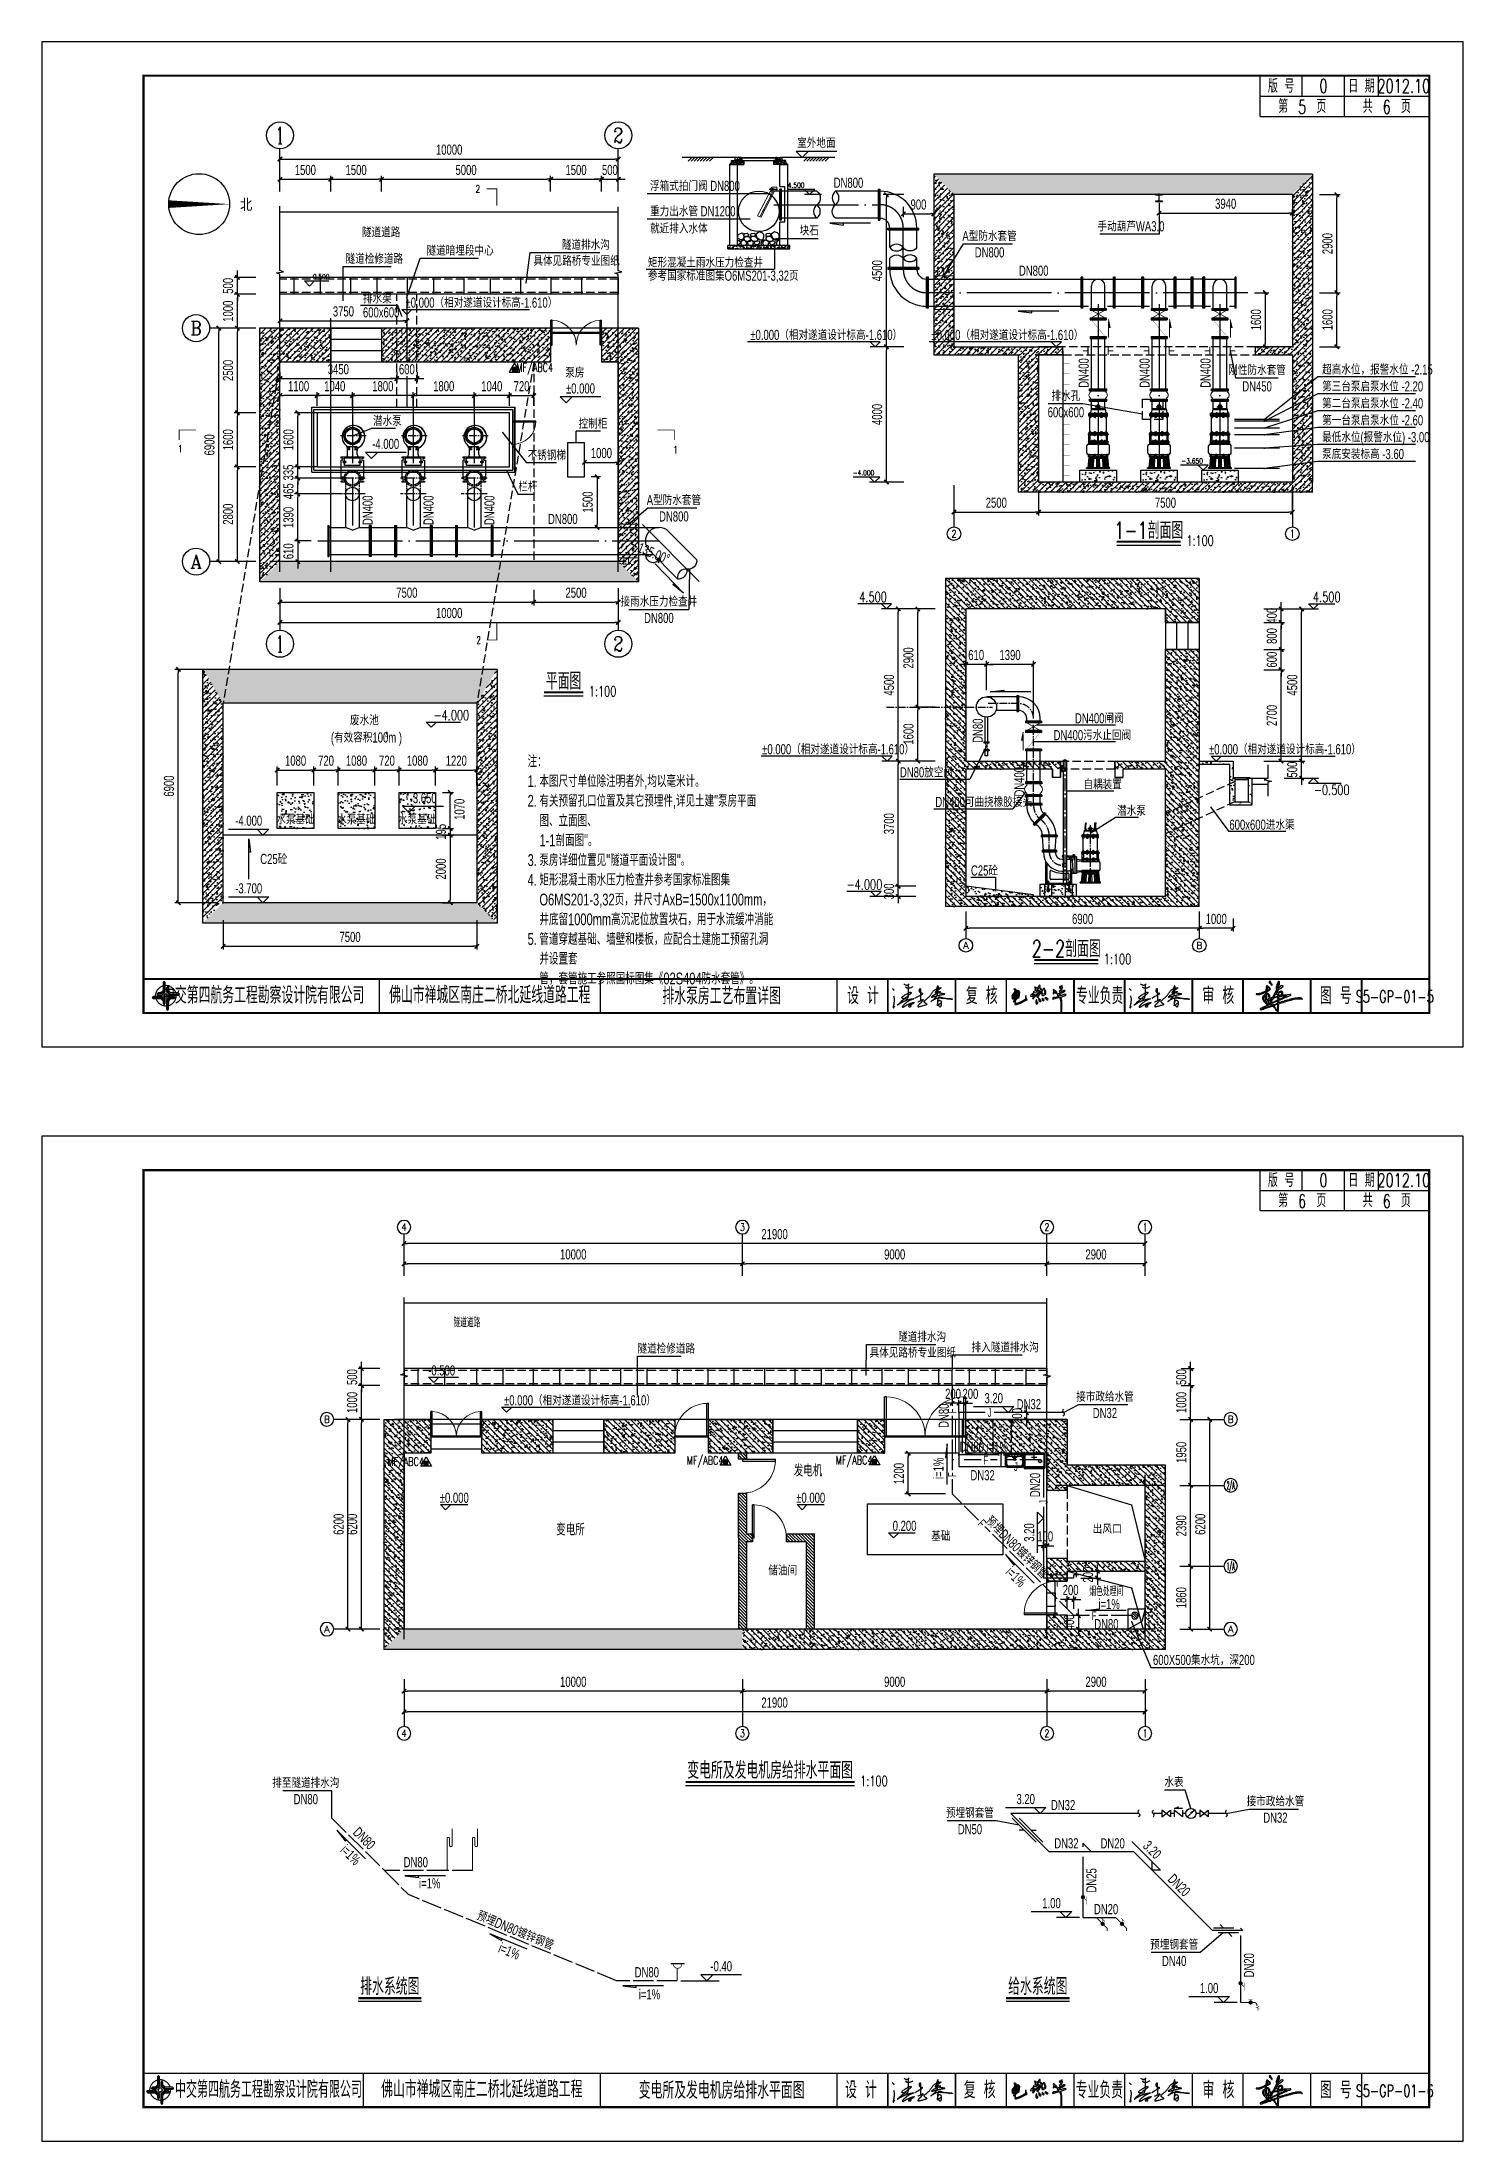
# Model space of a CAD drawing. Extents: x -316592 to 60787, y -138940 to -60306.
# Drawn here: x -30152 to 11848, y -138940 to -76897 of the extents above; entities that cross this region are included whole.
import ezdxf
from ezdxf.enums import TextEntityAlignment as Align

# ---------------------------------------------------------------- set-up
doc = ezdxf.new("R2010")
doc.units = 0
doc.header["$LTSCALE"] = 1000
doc.header["$MEASUREMENT"] = 0
for name, pattern in [('CENTER', [2.9, 2.5, -0.2, 0, -0.2]), ('CENTER2', [1.125, 0.75, -0.125, 0.125, -0.125]), ('DASH', [0.35, 0.25, -0.1]), ('DASHED', [0.35, 0.25, -0.1]), ('DOTE', [2.42, 2, -0.2, 0.02, -0.2]), ('PHANTOM2', [31.75, 15.875, -3.175, 3.175, -3.175, 3.175, -3.175]), ('W_P', [0.7, 0.6, -0.1])]:
    doc.linetypes.add(name, pattern=pattern)
for name, color, linetype in [('---GPS_废水管', 3, 'W_P'), ('---GPS_废水管_DN', 74, 'Continuous'), ('---GPS_废水管_PJ', 74, 'Continuous'), ('---GPS_废水管_TXT', 74, 'Continuous'), ('---GPS_排水管_PJ', 54, 'Continuous'), ('---GPS_消防设备及管件', 4, 'Continuous'), ('---GPS_给水管', 5, 'Continuous'), ('---GPS_给水管_DN', 142, 'Continuous'), ('---GPS_给水管_EV', 142, 'Continuous'), ('---GPS_给水管_OTH', 142, 'Continuous'), ('---GPS_给水管_PJ', 142, 'Continuous'), ('---GPS_给水管_TXT', 142, 'Continuous'), ('AXIS', 4, 'Continuous'), ('AXIS_TEXT', 7, 'Continuous'), ('COLUMN', 9, 'Continuous'), ('DIM_ELEV', 4, 'Continuous'), ('DIM_SYMB', 4, 'Continuous'), ('DOTE', 8, 'Continuous'), ('FHDI签名', 4, 'Continuous'), ('HIDE_B', 7, 'Continuous'), ('PUB_DIM', 7, 'Continuous'), ('PUB_HATCH', 246, 'Continuous'), ('PUB_TEXT', 7, 'Continuous'), ('PUB_WALL', 9, 'Continuous'), ('QQ', 8, 'Continuous'), ('SJ', 4, 'Continuous'), ('WALL', 8, 'Continuous'), ('WINDOW', 8, 'Continuous'), ('WP_CENTER', 11, 'CENTER'), ('WP_D', 4, 'Continuous'), ('WP_D_DN', 4, 'Continuous'), ('WP_D_OTH', 7, 'Continuous'), ('图框', 7, 'Continuous'), ('建构筑物', 8, 'Continuous'), ('文字', 7, 'Continuous'), ('次轮廓线', 7, 'Continuous'), ('管道', 4, 'Continuous'), ('设备', 201, 'Continuous')]:
    doc.layers.add(name, color=color, linetype=linetype)
for name, color, linetype, lineweight in [('2中心线', 8, 'CENTER', 13), ('S-DIM', 4, 'Continuous', 15), ('xishixian', 7, 'Continuous', 9), ('点划线', 8, 'CENTER', 25)]:
    doc.layers.add(name, color=color, linetype=linetype, lineweight=lineweight)
doc.styles.add('_TCH_AXIS', font='COMPLEX', dxfattribs={"bigfont": 'GBCBIG'})
doc.styles.add('_TCH_DIM', font='simplex1.shx', dxfattribs={"bigfont": 'hztxt.shx'})
doc.styles.add('_TCH_LABEL', font='COMPLEX', dxfattribs={"bigfont": 'GBCBIG'})
doc.styles.add('C3', font='TXT', dxfattribs={"width": 0.75, "bigfont": 'HZTXT'})
doc.styles.add('COMPLEX', font='COMPLEX')
doc.styles.add('HZ', font='HZTXT_E.SHX', dxfattribs={"width": 0.7, "bigfont": 'HZTXT.SHX'})
doc.styles.add('HZTXT', font='SIMPLEX.shx', dxfattribs={"width": 0.8, "bigfont": 'gbhzfs.shx'})
doc.styles.get("Standard").update_dxf_attribs({"font": 'simplex1.shx', "width": 0.7, "bigfont": 'hztxt.shx'})
doc.dimstyles.new('LZGPS', dxfattribs={"dimscale": 100, "dimtxt": 3, "dimasz": 1, "dimexe": 1, "dimexo": 2, "dimgap": 1.25, "dimtad": 1, "dimdec": 0, "dimzin": 0, "dimdsep": 46, "dimtxsty": 'HZ', "dimblk": '$dimbk', "dimcen": 2, "dimclrd": 256, "dimclre": 256, "dimazin": 0, "dimtfac": 1, "dimtdec": 0, "dimtix": 1, "dimtmove": 2, "dimatfit": 3, "dimfxl": 0, "dimtolj": 1, "dimtzin": 0, "dimarcsym": 0})
pattern_1 = [(45, (-77718.2, -37710.72), (-88.38835, 88.38835), []), (50, (-77718.2, -37710.72), (358.6301, -31.3761), [37.5, -412.5]), (355, (-77718.2, -37710.72), (-69.3757, 376.096), [30, -330]), (100.4514, (-77688.3, -37713.33), (289.2547, 344.7198), [31.8701, -350.571]), (46.1842, (-77718.2, -37610.7), (533.6205, -82.7595), [56.25, -618.75]), (96.6356, (-77673.73, -37617.6), (467.3314, 487.059), [47.805, -525.8565]), (351.1842, (-77718.2, -37610.7), (467.331, 487.0593), [45, -495]), (21, (-77668.2, -37635.72), (298.4535, -201.3094), [37.5, -412.5]), (326, (-77668.2, -37635.72), (121.6577, 362.575), [30, -330]), (71.4514, (-77643.33, -37652.5), (420.1113, 161.2652), [31.8701, -350.571]), (37.5, (-77718.2, -37710.72), (6.07993, 166.44693), [0, -326, 0, -335, 0, -331.25]), (7.5, (-77718.2, -37710.72), (131.53477, 197.20586), [0, -191, 0, -318.5, 0, -126.25]), (327.5, (-77829.7, -37710.72), (266.91122, -11.27744), [0, -125, 0, -390, 0, -517.5]), (317.5, (-77879.7, -37710.72), (291.5931, 50.0525), [0, -162.5, 0, -259, 0, -367.5])]
pattern_2 = [(45, (-74754.78, -25657.92), (-88.38835, 88.38835), []), (50, (-74754.78, -25657.92), (358.6301, -31.3761), [37.5, -412.5]), (355, (-74754.78, -25657.92), (-69.3757, 376.0961), [30, -330]), (100.4514, (-74724.9, -25660.54), (289.2547, 344.7198), [31.8701, -350.571]), (46.1842, (-74754.78, -25557.92), (533.6205, -82.7595), [56.25, -618.75]), (96.6356, (-74710.3, -25564.8), (467.3314, 487.059), [47.8051, -525.8565]), (351.1842, (-74754.8, -25557.9), (467.331, 487.0593), [45, -495]), (21, (-74704.78, -25582.92), (298.4535, -201.30945), [37.5, -412.5]), (326, (-74704.78, -25582.92), (121.6577, 362.575), [30, -330]), (71.4514, (-74679.9, -25599.7), (420.1113, 161.2652), [31.8701, -350.571]), (37.5, (-74754.78, -25657.92), (6.07993, 166.44693), [0, -326, 0, -335, 0, -331.25]), (7.5, (-74754.78, -25657.92), (131.53477, 197.20586), [0, -191, 0, -318.5, 0, -126.25]), (327.5, (-74866.28, -25657.92), (266.91122, -11.27744), [0, -125, 0, -390, 0, -517.5]), (317.5, (-74916.28, -25657.92), (291.5931, 50.0525), [0, -162.5, 0, -259, 0, -367.5])]
pattern_3 = [(135, (59427.77, -16686.73), (88.38835, 88.38835), []), (130, (59427.77, -16686.73), (-358.6301, -31.3761), [37.5, -412.5]), (185, (59427.77, -16686.73), (69.3757, 376.0961), [30, -330]), (79.5486, (59397.88, -16689.35), (-289.2547, 344.7198), [31.8701, -350.571]), (133.8158, (59427.77, -16586.73), (-533.6205, -82.7595), [56.25, -618.75]), (83.3644, (59383.3, -16593.63), (-467.3314, 487.059), [47.8051, -525.8565]), (188.8158, (59427.77, -16586.73), (-467.331, 487.0593), [45, -495]), (159, (59377.77, -16611.73), (-298.4535, -201.30945), [37.5, -412.5]), (214, (59377.77, -16611.73), (-121.6577, 362.575), [30, -330]), (108.5486, (59352.9, -16628.5), (-420.1113, 161.2652), [31.8701, -350.571]), (142.5, (59427.77, -16686.73), (-6.07993, 166.44693), [0, -326, 0, -335, 0, -331.25]), (172.5, (59427.77, -16686.73), (-131.53477, 197.20586), [0, -191, 0, -318.5, 0, -126.25]), (212.5, (59539.27, -16686.73), (-266.91122, -11.27744), [0, -125, 0, -390, 0, -517.5]), (222.5, (59589.27, -16686.73), (-291.5931, 50.0525), [0, -162.5, 0, -259, 0, -367.5])]
pattern_4 = [(135, (132065.31, -101034.01), (88.38835, 88.38835), []), (130, (132065.3, -101034), (-358.6301, -31.37607), [37.5, -412.5]), (185, (132065.3, -101034), (69.3757, 376.0961), [30, -330]), (79.5486, (132035.42, -101036.63), (-289.2547, 344.7198), [31.8701, -350.57106]), (133.8158, (132065.3, -100934), (-533.6205, -82.7595), [56.25, -618.75]), (83.3644, (132020.84, -100940.9), (-467.3314, 487.059), [47.8051, -525.8565]), (188.8158, (132065.3, -100934), (-467.331, 487.0593), [45, -495]), (159, (132015.3, -100959), (-298.4535, -201.30945), [37.5, -412.5]), (214, (132015.3, -100959), (-121.6577, 362.575), [30, -330]), (108.5486, (131990.44, -100975.8), (-420.1113, 161.26525), [31.8701, -350.57106]), (142.5, (132065.31, -101034.01), (-6.07993, 166.44693), [0, -326, 0, -335, 0, -331.25]), (172.5, (132065.31, -101034.01), (-131.53477, 197.20586), [0, -191, 0, -318.5, 0, -126.25]), (212.5, (132176.81, -101034.01), (-266.91122, -11.27744), [0, -125, 0, -390, 0, -517.5]), (222.5, (132226.8, -101034), (-291.5931, 50.0525), [0, -162.5, 0, -259, 0, -367.5])]
pattern_5 = [(135, (132065.31, -100986.26), (47.0226, 47.0226), [])]

msp = doc.modelspace()

# ---------------------------------------------------------------- texts
at = {"layer": '---GPS_废水管_DN', "style": 'HZ', "width": 0.7}
for s, height, p in [('浮箱式拍门阀 DN800', 300, (-12179.5, -81300.2)), ('重力出水管 DN1200', 300, (-12179.5, -82049.6)), ('隧道道路', 300, (-20695.9, -82670)), ('就近排入水体', 300, (-12179.5, -82558.3)), ('块石', 300, (-7756.6, -82620.6)), ('隧道检修道路', 300, (-21178.9, -83454.1)), ('隧道暗埋段中心', 300, (-18786, -83212.6)), ('隧道排水沟', 300, (-14785.8, -83040.2)), ('具体见路桥专业图纸', 300, (-15627.5, -83515.3)), ('矩形混凝土雨水压力检查井', 300, (-12244, -83564.9)), ('参考国家标准图集O6MS201-3,32页', 300, (-12244, -83954.3)), ('排水渠', 300, (-20665.5, -84626.8)), ('600x600', 300, (-20665.5, -85038.6)), ('%%P0.000（相对遂道设计标高-1.610）', 300, (-3863.1, -85704.5)), ('泵房', 300, (-14686.2, -86816.6)), ('超高水位，报警水位 -2.15', 300, (7683.6, -86726.6)), ('第三台泵启泵水位 -2.20', 300, (7683.6, -87226.6)), ('第二台泵启泵水位 -2.40', 300, (7683.6, -87726.6)), ('潜水泵', 300, (-20370.7, -88245.3)), ('控制柜', 300, (-14292.1, -88326.7, 1800)), ('第一台泵启泵水位 -2.60', 300, (7683.6, -88226.6)), ('最低水位(报警水位) -3.00', 300, (7683.6, -88726.6)), ('不锈钢梯', 300, (-15798.4, -89262.8)), ('泵底安装标高 -3.60', 300, (7683.6, -89226.6)), ('栏杆', 300, (-16074.2, -90190.3)), ('废水池', 300, (-21047.8, -97093)), ('DN400闸阀', 300, (376.3, -97035.8)), ('(有效容积100m )', 300, (-21612.9, -97603.3)), ('3', 150, (-20011.6, -97435.8)), ('DN400污水止回阀', 300, (-253.7, -97535.8)), ('DN80放空阀', 300, (-4794.8, -98632.2)), ('DN400可曲挠橡胶接头', 300, (-3747.7, -99509.4)), ('自耦装置', 300, (629.7, -98989.5)), ('潜水泵', 300, (1624.3, -99770.4)), ('600x600进水渠', 300, (4942.4, -100182.7)), ('C25砼', 300, (-23701.3, -101194.8)), ('C25砼', 300, (-2695.3, -101535.3)), ('隧道检修道路', 300, (-12550.5, -115665.6)), ('隧道排水沟', 300, (-4848.4, -115320.6)), ('排入隧道排水沟', 300, (-2676.9, -115630.3, -400)), ('具体见路桥专业图纸', 300, (-5690.1, -115785.7)), ('600X500集水坑，深200', 300, (2684.5, -124869.7))]:
    msp.add_text(s, height=height, dxfattribs=at).set_placement(p)
for s, rotation, p in [('DN800', 360, (-6315, -81057)), ('DN800', 360, (-840.7, -83657)), ('DN400', 90, (636.7, -86681.8)), ('DN400', 90, (2436.7, -86681.8)), ('DN400', 90, (4236.7, -86681.8)), ('DN400', 90, (-20528.3, -90739.1)), ('DN400', 90, (-18728.3, -90739.1)), ('DN400', 90, (-16928.3, -90739.1)), ('DN80', 90, (-2494.8, -97254.2)), ('DN400', 90, (-1267.3, -98762.9)), ('DN80', 90, (-3500.4, -117502.1, -400)), ('i=1%%%', 90, (-3661.6, -119056.8, -400)), ('预埋DN80镀锌钢管', 315, (-1329, -121378.1, -400)), ('i=1%', 315, (-1359.7, -122262.7, -400)), ('DN80', 315, (-20628.6, -129993.6, -400)), ('i=1%%%', 315, (-21023.4, -130477.3, -400)), ('预埋DN80镀锌钢管', 337.501792, (-16152.3, -132696.7, -400)), ('i=1%%%', 337.501792, (-16337.5, -133322.5, -400))]:
    msp.add_text(s, height=300, rotation=rotation, dxfattribs=at).set_placement(p, align=Align.MIDDLE)
for s, p in [('A型防水套管', (-2145.9, -82614.7, -1800)), ('手动葫芦WA3.0', (2034.3, -82331.9)), ('DN800', (-2145.9, -83114.7, -1800)), ('刚性防水套管', (5760.9, -86575.8)), ('排水孔', (111, -87340.4)), ('DN450', (5760.9, -87075.8)), ('600x600', (111, -87840.4)), ('A型防水套管', (-11475.9, -90420.5)), ('DN800', (-11475.9, -90920.5)), ('接雨水压力检查井', (-11919, -93421.3)), ('DN800', (-11919, -93921.3)), ('水泵基础', (-22664.2, -99858.5)), ('水泵基础', (-20864.2, -99858.5)), ('水泵基础', (-19064.2, -99858.5)), ('DN80 i=1%%%', (-2315.2, -118408.7, -400)), ('i=1%', (1388.5, -123059.8, -400)), ('DN80', (1307.1, -123660.4, -400)), ('排至隧道排水沟', (-22354.5, -128335, -400)), ('DN80', (-22354.5, -128835, -400)), ('DN80', (-19103.6, -130698.1, -400)), ('i=1%%%', (-18692.3, -131314.6, -400)), ('DN80', (-12275.3, -133950.3, -400)), ('i=1%%%', (-12197.3, -134597.7, -400))]:
    msp.add_text(s, height=300, dxfattribs=at).set_placement(p, align=Align.MIDDLE)
at = {"layer": '---GPS_废水管_DN', "insert": (-15799.5, -97985.3), "char_height": 350, "attachment_point": 1, "style": 'HZ'}
msp.add_mtext_dynamic_manual_height_columns('\\pi-350,l350,t1050;注：\\P\\pt350,1050;1.^I本图尺寸单位除注明者外,均以毫米计。\\P2.^I有关预留孔口位置及其它预埋件,详见土建"泵房平面图、立面图、\\P\\pi0,t1050;1-1剖面图"。\\P\\pi-350,t350,1050;3.^I泵房详细位置见"隧道平面设计图"。\\P4.^I矩形混凝土雨水压力检查井参考国家标准图集O6MS201-3,32页，井尺寸AxB=1500x1100mm，井底留1000mm高沉泥位放置块石，用于水流缓冲消能\\P5.^I管道穿越基础、墙壁和楼板，应配合土建施工预留孔洞并设置套\\P\\pi0,t1050;管，套管施工参照国标图集《02S404防水套管》。', width=7294.12, gutter_width=1250, heights=[0], dxfattribs=at)
at = {"layer": '---GPS_废水管_TXT', "style": 'HZ', "width": 0.7}
for rotation, p in [(90, (-3250.4, -117364, -400)), (90, (-3250.4, -119244.1, -400)), (315, (-2378.6, -120682, -400))]:
    msp.add_text('F', height=250, rotation=rotation, dxfattribs=at).set_placement(p, align=Align.MIDDLE)
for p in [(-2255.4, -118810.3, -400), (943.5, -123410.4, -400)]:
    msp.add_text('F', height=250, dxfattribs=at).set_placement(p, align=Align.MIDDLE)
at = {"layer": '---GPS_给水管_DN', "style": 'HZ', "width": 0.7}
for s, p in [('DN32', (-983.3, -117160.3, 3200)), ('接市政给水管', (1264.4, -116922, 2800)), ('DN32', (1264.4, -117422, 2800)), ('DN32', (-2351.7, -119260.3, 3200)), ('水表', (3304.8, -128315.3, -400)), ('DN32', (28, -129008.8, 3200)), ('接市政给水管', (6302.7, -128881.9, 2800)), ('预埋钢套管', (-2724.9, -129224, -400)), ('DN50', (-2724.9, -129724, -400)), ('DN32', (6302.7, -129381.9, 2800)), ('DN32', (125.9, -130140, 3200)), ('DN20', (1492.4, -130140, 3200)), ('DN20', (1297.6, -132085.5, 1000)), ('预埋钢套管', (3311.2, -133118.5, -400)), ('DN40', (3311.2, -133618.5, -400))]:
    msp.add_text(s, height=300, dxfattribs=at).set_placement(p, align=Align.MIDDLE)
for s, rotation, p in [('DN20', 90, (-800.2, -119550.7, 3200)), ('DN25', 90, (863.8, -131235.5)), ('DN20', 315, (3456.4, -131376.3, 3200)), ('DN20', 90, (5521.9, -133745.4))]:
    msp.add_text(s, height=300, rotation=rotation, dxfattribs=at).set_placement(p, align=Align.MIDDLE)
at = {"layer": '---GPS_给水管_TXT', "style": 'HZ', "width": 0.7}
for p in [(-2142.8, -117410.3, 3200), (-1367.8, -119010.3, 3200)]:
    msp.add_text('J', height=250, dxfattribs=at).set_placement(p, align=Align.MIDDLE)
msp.add_text('J', height=250, rotation=90, dxfattribs=at).set_placement((-550.2, -120053.2, 3200), align=Align.MIDDLE)
at = {"color": 7, "width": 0.7}
for p in [(-15586, -86642.9), (-19401.4, -118982.6), (-10551.2, -118948.2), (-6146.7, -118940.2)]:
    msp.add_text('MF/ABC4', height=250, dxfattribs=at).set_placement(p, align=Align.CENTER)
at = {"width": 0.7}
for s, p in [('专业负责', (1099.1, -137430.5)), ('审 核', (4619.4, -137430.5)), ('图 号', (8086.1, -137430.5))]:
    msp.add_text(s, height=500, dxfattribs=at).set_placement(p, align=Align.MIDDLE_CENTER)
at = {"layer": 'PUB_TEXT'}
for s, height, style, width, p in [('2', 212.5, '_TCH_LABEL', 0.705882, (-17334.6, -81344.5)), ('4.500', 148.75, '_TCH_DIM', 0.705882, (-8110.7, -81204.5)), ('-0.500', 148.75, '_TCH_DIM', 0.705882, (-22293.8, -83907.6)), ('%%P0.000（相对遂道设计标高-1.610）', 300, 'HZ', 0.7, (-19407.1, -84750)), ('%%P0.000（相对遂道设计标高-1.610）', 300, 'HZ', 0.7, (-9216.7, -85704.5)), ('1', 212.5, '_TCH_LABEL', 0.705882, (-26132.4, -89022.2)), ('1', 212.5, '_TCH_LABEL', 0.705882, (-11493.3, -89056.3)), ('-3.650', 148.75, '_TCH_DIM', 0.705882, (3522.1, -89354.5)), ('-4.000', 148.75, '_TCH_DIM', 0.705882, (-6190.7, -89704.5)), ('4.500', 300, '_TCH_DIM', 0.705882, (-5996.9, -93451.3)), ('4.500', 300, '_TCH_DIM', 0.705882, (7412.3, -93451.3)), ('2', 212.5, '_TCH_LABEL', 0.705882, (-17310, -94681.4)), ('-4.000', 300, '_TCH_DIM', 0.705882, (-18578.1, -96945.8)), ('%%P0.000（相对遂道设计标高-1.610）', 300, 'HZ', 0.7, (-8865.8, -97951.3)), ('%%P0.000（相对遂道设计标高-1.610）', 300, 'HZ', 0.7, (4340.3, -97951.3)), ('-0.500', 300, '_TCH_DIM', 0.705882, (7442.2, -99151.3)), ('-4.000', 300, '_TCH_DIM', 0.705882, (-6369.1, -101951.3)), ('-0.500', 300, 'HZ', 0.7, (-18737.1, -116312.5)), ('%%P0.000（相对遂道设计标高-1.610）', 300, 'HZ', 0.7, (-16496, -117196.4)), ('%%P0.000', 300, 'HZ', 0.7, (-18395, -120076.4)), ('%%P0.000', 300, 'HZ', 0.7, (-7860.3, -120076.4)), ('0.200', 300, 'HZ', 0.7, (-5008.8, -120905.9)), ('基础', 300, 'HZ', 0.7, (-3870.9, -121206)), ('储油间', 300, 'HZ', 0.7, (-8683.8, -122222.5))]:
    msp.add_text(s, height=height, dxfattribs=dict(at, style=style, width=width)).set_placement(p)
at = {"layer": 'PUB_TEXT', "style": '_TCH_DIM'}
for s, height, p in [('北', 361.7, (-24298.3, -81893.6)), ('出风口', 241.13, (897.5, -120984.4))]:
    msp.add_text(s, height=height, dxfattribs=at).set_placement(p)
at = {"layer": 'PUB_TEXT', "ltscale": 250, "style": 'HZTXT', "width": 0.8}
for s, height, rotation, p in [('隧道道路', 250, 0.000326, (-17994.1, -114881.5)), ('发电机', 350, 0.000326, (-7930.9, -119298)), ('变电所', 350, 0.000326, (-14954.4, -121040.5)), ('烟色处理间', 250, 359.999674, (803.4, -122827.7))]:
    msp.add_text(s, height=height, rotation=rotation, dxfattribs=at).set_placement(p)
at = {"layer": 'WP_D_DN', "style": 'HZ', "width": 0.7}
msp.add_text('DN800', height=300, dxfattribs=at).set_placement((-14758.2, -90995.4, 1800), align=Align.MIDDLE)
at = {"layer": '图框'}
for s, width, p in [('中交第四航务工程勘察设计院有限公司', 0.7, (-23599.4, -105071.9)), ('佛山市禅城区南庄二桥北延线道路工程', 0.7, (-16917.8, -105065.3)), ('设 计', 0.7, (-5886, -105087.3)), ('复 核', 0.7, (-2376.5, -105087.3)), ('中交第四航务工程勘察设计院有限公司', 0.65, (-23459.2, -137415.1)), ('佛山市禅城区南庄二桥北延线道路工程', 0.7, (-17152.2, -137408.5)), ('设 计', 0.7, (-5947.8, -137430.5)), ('复 核', 0.7, (-2438.3, -137430.5))]:
    msp.add_text(s, height=500, dxfattribs=dict(at, width=width)).set_placement(p, align=Align.MIDDLE_CENTER)
at = {"layer": '图框', "linetype": 'Continuous', "width": 0.7}
for s, height, p in [('专业负责', 500, (1108.5, -105087.3)), ('审 核', 500, (4616.4, -105087.3)), ('图 号', 500, (8086.1, -105087.3)), ('S5-GP-01-5', 350, (9830.8, -105112.1)), ('S5-GP-01-6', 350, (9830.8, -137455.3))]:
    msp.add_text(s, height=height, dxfattribs=at).set_placement(p, align=Align.MIDDLE_CENTER)
at = {"layer": '图框', "width": 0.7}
for tag, p in [('排水泵房工艺布置详图', (-10065, -105096.8)), ('变电所及发电机房给排水平面图', (-10065, -137439.9))]:
    msp.add_attdef(tag, text='图 纸 名 称', height=500, dxfattribs=at).set_placement(p, align=Align.MIDDLE_CENTER)
at = {"layer": '文字', "width": 0.7}
for s, height, p in [('版 号', 400, (6472.8, -78196.8)), ('0', 400, (7722.8, -78196.8)), ('日 期', 400, (8847.8, -78196.8)), ('2012.10', 400, (10097.8, -78196.8)), ('第    页', 400, (7093.7, -78796.8)), ('5', 400, (7092.1, -78817.1)), ('共    页', 400, (9593.7, -78796.8)), ('6', 400, (9592.1, -78817.1)), ('1:100', 300, (4077.2, -91637.4)), ('1:100', 300, (-13583.7, -96091.9)), ('1:100', 300, (1636.8, -104003.5)), ('版 号', 400, (6472.8, -110539.9)), ('0', 400, (7722.8, -110539.9)), ('日 期', 400, (8847.8, -110539.9)), ('2012.10', 400, (10097.8, -110539.9)), ('第    页', 400, (7093.7, -111139.9)), ('6', 400, (7092.1, -111160.3)), ('共    页', 400, (9593.7, -111139.9)), ('6', 400, (9592.1, -111160.3)), ('1:100', 300, (-5563.7, -128298))]:
    msp.add_text(s, height=height, dxfattribs=at).set_placement(p, align=Align.MIDDLE_CENTER)
at = {"layer": '文字', "color": 7, "width": 0.7}
for s, p in [('1-1剖面图', (2559.7, -91333.1)), ('平面图', (-14736, -95787.5)), ('2-2剖面图', (119.3, -103699.1)), ('变电所及发电机房给排水平面图', (-8632, -127981.8)), ('排水系统图', (-19871, -134371.7)), ('给水系统图', (-720.1, -134371.7))]:
    msp.add_text(s, height=500, dxfattribs=at).set_placement(p, align=Align.MIDDLE_CENTER)

# ---------------------------------------------------------------- blocks, each defined once
blk = doc.blocks.new('tb')
at = {"lineweight": -3}
h = blk.add_hatch(color=256, dxfattribs=at)
h.paths.add_polyline_path([(-1.23, -0.13), (-3.78, -0.14), (-4.14, -0.41), (-1.4, -0.44), (-0.56, -1.24), (-0.54, -2.62), (-0.27, -2.2), (-0.26, -1.06)])
h.paths.add_polyline_path([(0.13, -1.08), (0.14, -3.86), (0.41, -4.26), (0.44, -1.24), (1.25, -0.43), (2.66, -0.43), (2.26, -0.16), (1.07, -0.15)])
h.paths.add_polyline_path([(1.08, 0.3), (3.62, 0.3), (4.02, 0.56), (1.25, 0.57), (0.43, 1.39), (0.43, 2.8), (0.16, 2.41), (0.15, 1.24)])
h.paths.add_polyline_path([(-0.28, 1.21), (-0.28, 3.99), (-0.56, 4.39), (-0.57, 1.41), (-1.38, 0.6), (-2.74, 0.56), (-2.33, 0.3), (-1.2, 0.29)])
for p, q in [((-1.38, 0.6), (-2.74, 0.56)), ((-0.57, 1.41), (-1.38, 0.6)), ((-0.56, 4.39), (-0.57, 1.41)), ((0.43, 2.8), (0.43, 1.39)), ((0.43, 1.39), (1.25, 0.57)), ((1.25, 0.57), (4.02, 0.56)), ((-4.14, -0.41), (-1.4, -0.44)), ((-1.4, -0.44), (-0.56, -1.24)), ((-0.56, -1.24), (-0.54, -2.62)), ((0.41, -4.26), (0.44, -1.24)), ((0.44, -1.24), (1.25, -0.43)), ((1.25, -0.43), (2.66, -0.43))]:
    blk.add_line(p, q, dxfattribs=at)
at = {"lineweight": -3, "const_width": 0.35, "flags": 128}
for points in [[(-0.9, 3.02, 0.324167), (-3.16, -0.14)], [(2.88, 0.92, 0.324403), (-0.24, 3.15)], [(0.75, -2.86, 0.325418), (3.02, 0.26)], [(-2.98, -0.76, 0.322976), (0.14, -2.98)]]:
    blk.add_lwpolyline(points, format="xyb", dxfattribs=at)
at = {"lineweight": -3, "flags": 128}
for points in [[(-0.9, 3.99), (-0.9, 1.58), (-1.53, 0.91), (-2.34, 0.91), (-2.74, 0.56), (-2.33, 0.3), (-1.2, 0.29), (-0.28, 1.21), (-0.28, 3.99), (-0.56, 4.39)], [(-0.04, 0.77), (0.68, 0.04), (-0.04, -0.69), (-0.77, 0.05)], [(3.62, 0.92), (1.43, 0.92), (0.77, 1.54), (0.77, 2.38), (0.43, 2.8), (0.16, 2.41), (0.15, 1.24), (1.08, 0.3), (3.62, 0.3), (4.02, 0.56)], [(-3.73, -0.76), (-1.54, -0.76), (-0.89, -1.39), (-0.89, -2.21), (-0.54, -2.62), (-0.27, -2.2), (-0.26, -1.06), (-1.23, -0.13), (-3.78, -0.14), (-4.14, -0.41)], [(0.75, -3.85), (0.75, -1.43), (1.4, -0.78), (2.26, -0.78), (2.66, -0.43), (2.26, -0.16), (1.07, -0.15), (0.13, -1.08), (0.14, -3.86), (0.41, -4.26)]]:
    blk.add_lwpolyline(points, close=True, dxfattribs=at)
blk = doc.blocks.new('包燕华')
at = {"linetype": 'Continuous'}
h = blk.add_hatch(color=4, dxfattribs=at)
h.paths.add_polyline_path([(40, 88), (38, 82), (35, 79), (40, 78), (40, 69), (42, 67), (47, 67), (61, 72), (83, 83), (86, 86), (83, 91), (81, 100), (79, 86), (60, 76), (47, 71), (43, 71), (43, 80), (45, 87), (56, 93), (59, 113), (55, 118), (50, 119), (42, 112), (45, 117), (45, 123), (41, 125), (39, 126), (37, 124), (41, 121), (39, 113), (29, 100), (31, 97), (50, 114), (54, 114), (54, 106), (50, 107), (30, 91), (32, 88)])
h.paths.add_polyline_path([(43, 96), (45, 98), (47, 98), (44, 93)], flags=16)
h = blk.add_hatch(color=4, dxfattribs=at)
h.paths.add_polyline_path([(122, 116), (120, 112), (113, 113), (110, 115), (108, 112), (111, 110), (99, 100), (100, 97), (106, 98), (109, 96), (106, 90), (108, 88), (115, 96), (122, 107), (122, 96), (124, 93), (128, 96), (128, 98), (137, 111), (139, 109), (141, 101), (146, 101), (155, 106), (155, 114), (152, 123), (150, 126), (146, 127), (145, 125), (149, 122), (152, 110), (149, 107), (143, 105), (142, 116), (144, 121), (136, 127), (134, 124), (137, 121), (138, 116), (132, 109), (133, 117), (129, 119), (126, 116), (124, 116), (126, 123), (134, 132), (134, 138), (132, 139), (129, 136), (126, 129), (123, 130), (119, 128), (115, 133), (113, 132), (116, 126), (115, 120), (118, 120)])
h.paths.add_polyline_path([(122, 124), (123, 126), (124, 127), (124, 125)], flags=16)
h.paths.add_polyline_path([(129, 114), (130, 113), (126, 102), (125, 110), (128, 113)], flags=16)
h.paths.add_polyline_path([(112, 105), (112, 101), (110, 99), (107, 101), (111, 105)], flags=16)
h.paths.add_polyline_path([(122, 85), (121, 86), (118, 81), (118, 72), (121, 69), (125, 71), (126, 76), (124, 77), (122, 74)])
h.paths.add_polyline_path([(131, 81), (134, 78), (137, 78), (138, 81), (134, 84), (134, 86), (131, 89), (129, 90), (128, 89)])
h.paths.add_polyline_path([(147, 80), (149, 84), (143, 90), (142, 91), (142, 85)])
h.paths.add_polyline_path([(159, 85), (162, 85), (164, 87), (156, 92), (155, 93), (152, 92)])
h.paths.add_polyline_path([(206, 94), (210, 80), (211, 41), (214, 41), (214, 81), (210, 95), (228, 101), (230, 104), (224, 105), (213, 101), (207, 101), (205, 105), (209, 108), (208, 109), (204, 107), (199, 107), (197, 105), (198, 101), (202, 102), (201, 100), (203, 97), (190, 93), (185, 93), (180, 89), (181, 87)])
h.paths.add_polyline_path([(190, 114), (190, 111), (194, 108), (196, 110), (196, 113), (191, 118), (188, 117), (186, 122), (184, 123), (182, 121), (184, 118), (182, 108), (184, 106)])
h.paths.add_polyline_path([(214, 124), (217, 130), (216, 136), (215, 137), (211, 135), (213, 133), (212, 130), (207, 134), (204, 131), (205, 129), (208, 129), (210, 123), (208, 119), (204, 116), (206, 114), (211, 114), (209, 110), (215, 110), (226, 117), (225, 119), (222, 119), (215, 114)])
at = {"color": 4, "linetype": 'Continuous', "elevation": 15547796}
for points in [[(41, 125), (39, 126), (37, 124), (41, 121), (39, 113), (29, 100), (31, 97), (50, 114), (54, 114), (54, 106), (50, 107), (30, 91), (32, 88), (40, 88), (38, 82), (35, 79), (40, 78), (40, 69), (42, 67), (47, 67), (61, 72), (83, 83), (86, 86), (83, 91), (81, 100), (79, 86), (60, 76), (47, 71), (43, 71), (43, 80), (45, 87), (56, 93), (59, 113), (55, 118), (50, 119), (42, 112), (45, 117), (45, 123), (41, 125)], [(45, 98), (47, 98), (44, 93), (43, 96), (45, 98)], [(51, 95), (52, 96), (51, 95)], [(134, 138), (132, 139), (129, 136), (126, 129), (123, 130), (119, 128), (115, 133), (113, 132), (116, 126), (115, 120), (118, 120), (122, 116), (120, 112), (113, 113), (110, 115), (108, 112), (111, 110), (99, 100), (100, 97), (106, 98), (109, 96), (106, 90), (108, 88), (115, 96), (122, 107), (122, 96), (124, 93), (128, 96), (128, 98), (137, 111), (139, 109), (141, 101), (146, 101), (155, 106), (155, 114), (152, 123), (150, 126), (146, 127), (145, 125), (149, 122), (152, 110), (149, 107), (143, 105), (142, 116), (144, 121), (136, 127), (134, 124), (137, 121), (138, 116), (132, 109), (133, 117), (129, 119), (126, 116), (124, 116), (126, 123), (134, 132), (134, 138)], [(111, 105), (112, 105), (112, 101), (110, 99), (107, 101), (111, 105)], [(122, 85), (121, 86), (118, 81), (118, 72), (121, 69), (125, 71), (126, 76), (124, 77), (122, 74), (122, 85)], [(123, 126), (124, 127), (124, 125), (122, 124), (123, 126)], [(128, 113), (129, 114), (130, 113), (126, 102), (125, 110), (128, 113)], [(131, 89), (129, 90), (128, 89), (131, 81), (134, 78), (137, 78), (138, 81), (134, 84), (134, 86), (131, 89)], [(143, 90), (142, 91), (142, 85), (147, 80), (149, 84), (143, 90)], [(156, 92), (155, 93), (152, 92), (159, 85), (162, 85), (164, 87), (156, 92)], [(209, 108), (208, 109), (204, 107), (199, 107), (197, 105), (198, 101), (202, 102), (201, 100), (203, 97), (190, 93), (185, 93), (180, 89), (181, 87), (206, 94), (210, 80), (211, 41), (214, 41), (214, 81), (210, 95), (228, 101), (230, 104), (224, 105), (213, 101), (207, 101), (205, 105), (209, 108)], [(186, 122), (184, 123), (182, 121), (184, 118), (182, 108), (184, 106), (190, 114), (190, 111), (194, 108), (196, 110), (196, 113), (191, 118), (188, 117), (186, 122)], [(216, 136), (215, 137), (211, 135), (213, 133), (212, 130), (207, 134), (204, 131), (205, 129), (208, 129), (210, 123), (208, 119), (204, 116), (206, 114), (211, 114), (209, 110), (215, 110), (226, 117), (225, 119), (222, 119), (215, 114), (214, 124), (217, 130), (216, 136)]]:
    blk.add_lwpolyline(points, dxfattribs=at)
blk = doc.blocks.new('A$C073010F7')
at = {"color": 4}
for points in [[(449, 653), (451, 514), (450, 410), (445, 337), (437, 289), (427, 261), (414, 248), (398, 245), (380, 247), (361, 250), (340, 253), (320, 256), (302, 259), (286, 264), (275, 271), (269, 279), (270, 289), (278, 301), (292, 316), (311, 331), (334, 347), (358, 364), (383, 379), (407, 393), (429, 406), (446, 416), (461, 423), (472, 429), (481, 433), (487, 436), (493, 438), (497, 439), (500, 440), (504, 440), (507, 440), (510, 440), (513, 440), (516, 440), (519, 440), (521, 440), (523, 439), (524, 439), (525, 439), (526, 439), (527, 438), (527, 438), (527, 437), (527, 436), (528, 435), (528, 433), (528, 431), (528, 428), (528, 426), (528, 423), (528, 420), (528, 418), (527, 415), (526, 412), (523, 409), (519, 405), (513, 399), (504, 391), (491, 380), (473, 365), (451, 346), (423, 323), (391, 295), (357, 266), (321, 235), (285, 204), (251, 175), (220, 148), (193, 125), (172, 107), (157, 94), (146, 85), (140, 79), (138, 77), (139, 77), (143, 80), (150, 84), (159, 89), (169, 95), (181, 102), (193, 110), (206, 118), (220, 126), (233, 134), (246, 142), (259, 149), (271, 156), (283, 162), (294, 168), (304, 174), (314, 179), (324, 183), (333, 188), (342, 192), (351, 196), (360, 199), (369, 203), (379, 206), (389, 210), (399, 213), (411, 217), (423, 221), (437, 225), (450, 229), (465, 233), (479, 237), (493, 241), (506, 244), (519, 247), (531, 250), (542, 252), (553, 254), (562, 255), (570, 256), (578, 257), (585, 258), (590, 258), (595, 258), (599, 258), (602, 258), (603, 258), (604, 257), (604, 256), (602, 255), (599, 254), (595, 252), (590, 250), (583, 248), (576, 245), (568, 242), (559, 238), (549, 234), (538, 229), (527, 224), (516, 219), (504, 213), (492, 206), (480, 200), (468, 193), (456, 186), (445, 179), (434, 172), (424, 165), (414, 158), (404, 151), (395, 144), (386, 137), (378, 130), (369, 122), (360, 115), (352, 108), (344, 101), (336, 94), (329, 87), (322, 80), (315, 74), (309, 68), (303, 62), (299, 57), (294, 52), (291, 47), (288, 43), (285, 39), (283, 36), (282, 33), (281, 30), (281, 28), (281, 26), (282, 25), (283, 24), (285, 23), (286, 22), (289, 21), (291, 21), (294, 21), (297, 20), (300, 21), (304, 22), (309, 23), (315, 25), (321, 28), (329, 32), (337, 36), (346, 41), (355, 46), (365, 52), (375, 58), (385, 64), (395, 70), (405, 76), (414, 81), (424, 86), (434, 91), (443, 96), (453, 101), (463, 105), (473, 110), (484, 114), (495, 119), (505, 123), (516, 127), (527, 131), (537, 135), (547, 138), (557, 141), (566, 143), (574, 145), (582, 147), (589, 148), (595, 150), (600, 151), (605, 151), (609, 152), (612, 152), (614, 153), (616, 153), (617, 153), (617, 152), (617, 151), (617, 150), (616, 149), (615, 147), (614, 145), (612, 142), (610, 139), (607, 136), (603, 132), (598, 128), (592, 123), (585, 119), (577, 114), (569, 109), (559, 104), (550, 99), (540, 94), (531, 89), (522, 84), (513, 80), (506, 76), (499, 72), (493, 69), (487, 66), (482, 63), (478, 61), (474, 59), (470, 57), (467, 55), (465, 54), (463, 53), (461, 51), (460, 50), (459, 49), (458, 48), (457, 46), (457, 45), (456, 43), (456, 42), (456, 40), (456, 39), (457, 38), (457, 37), (458, 36), (459, 35), (460, 35), (461, 34), (463, 34), (464, 34), (466, 33), (468, 33), (470, 33), (472, 33), (474, 32), (477, 32), (479, 32), (481, 32), (484, 32), (486, 31), (489, 31), (491, 31), (494, 31), (496, 31), (499, 32), (501, 32), (504, 32), (507, 33), (510, 34), (513, 35), (516, 36), (519, 37), (522, 39), (525, 40), (527, 42), (529, 45), (531, 47), (532, 50), (531, 54), (527, 59), (519, 65), (507, 73), (490, 83), (467, 95)], [(322, 672), (341, 662), (356, 654), (370, 648), (381, 644), (391, 641), (399, 640), (406, 640), (413, 640), (420, 641), (426, 642), (433, 644), (440, 648), (448, 653), (457, 660), (467, 669), (478, 681)], [(580, 596), (557, 583), (536, 572), (519, 565), (504, 559), (492, 556), (481, 553), (472, 552), (464, 552), (457, 551), (450, 551), (444, 552), (439, 552), (434, 553), (430, 553), (426, 554), (422, 555), (418, 555), (415, 556), (412, 557), (409, 558), (406, 559), (404, 560), (401, 562), (399, 563), (396, 565), (394, 567), (392, 569), (390, 573), (388, 576), (387, 581), (386, 587), (386, 594)], [(716, 165), (732, 172), (748, 178), (762, 184), (775, 190), (788, 196), (799, 202), (809, 207), (819, 212), (828, 217), (837, 221), (845, 225), (851, 228), (857, 231), (862, 233), (866, 234), (869, 234), (871, 233), (872, 232), (871, 229), (870, 226), (868, 222), (865, 218), (862, 213), (857, 207), (853, 201), (848, 195), (842, 188), (837, 182), (831, 175), (826, 168), (820, 162), (815, 156), (810, 151), (806, 146), (801, 141), (797, 136), (793, 132), (789, 128), (785, 124), (782, 121), (778, 117), (774, 113), (770, 110), (767, 106), (763, 103), (759, 99), (756, 95), (752, 91), (749, 87), (746, 83), (742, 79), (739, 75), (736, 72), (734, 68), (731, 64), (729, 61), (728, 57), (726, 54), (725, 52), (724, 49), (724, 47), (723, 45), (723, 43), (724, 41), (724, 39), (724, 37), (725, 36), (726, 35), (727, 33), (728, 32), (729, 31), (730, 31), (732, 30), (734, 30), (737, 30), (742, 30), (748, 31), (758, 33), (770, 36), (785, 40), (804, 45), (826, 51), (850, 57), (874, 64), (898, 71), (920, 77), (940, 83), (957, 88), (969, 93), (977, 96), (981, 99), (983, 101), (982, 103), (980, 104), (976, 106), (973, 107), (969, 109), (965, 110), (962, 112), (958, 114), (955, 116), (951, 119), (947, 122), (943, 124), (939, 127), (935, 131), (931, 134), (926, 138), (922, 141), (918, 145), (915, 148), (912, 152), (909, 155), (907, 158), (905, 161), (903, 164), (902, 167), (901, 170), (901, 173), (901, 175), (901, 178), (901, 180), (901, 183), (902, 186), (904, 189), (906, 192), (909, 196), (913, 200), (917, 205), (923, 210), (929, 216), (936, 222), (944, 229), (952, 236), (961, 243), (971, 251), (981, 260), (991, 269), (1002, 278), (1013, 288), (1024, 298), (1035, 309), (1047, 321), (1057, 333), (1068, 346), (1078, 359), (1088, 373), (1098, 387), (1108, 401), (1117, 415), (1127, 428), (1136, 441), (1145, 454), (1155, 466), (1164, 477), (1175, 488), (1186, 498), (1198, 508), (1212, 517), (1227, 525), (1243, 533), (1261, 540), (1280, 546), (1298, 552), (1315, 556), (1331, 560), (1345, 563), (1357, 564), (1365, 565), (1371, 565), (1373, 564), (1374, 562), (1373, 560), (1371, 557), (1367, 554), (1363, 550), (1358, 547), (1353, 543), (1348, 540), (1343, 536), (1337, 532), (1331, 528), (1325, 524), (1319, 520), (1312, 516), (1306, 512), (1299, 508), (1293, 504), (1287, 500), (1280, 496), (1275, 492), (1269, 489), (1264, 485), (1259, 482), (1255, 479), (1251, 476), (1247, 473), (1243, 470), (1239, 467), (1235, 465), (1232, 462), (1228, 459), (1224, 456), (1220, 453), (1217, 450), (1214, 447), (1211, 444), (1209, 442), (1208, 439), (1208, 437), (1208, 435), (1208, 433), (1209, 432), (1211, 430), (1213, 429), (1215, 429), (1218, 428), (1221, 428), (1224, 428), (1228, 429), (1232, 429), (1237, 430), (1243, 432), (1250, 433), (1257, 435), (1265, 438), (1274, 440), (1282, 442), (1291, 445), (1300, 447), (1308, 449), (1316, 452), (1323, 453), (1330, 455), (1335, 456), (1340, 457), (1345, 458), (1348, 459), (1351, 459), (1354, 460), (1356, 460), (1357, 460), (1358, 460), (1359, 460), (1358, 460), (1358, 459), (1357, 458), (1355, 457), (1353, 455), (1350, 453), (1347, 450), (1344, 447), (1340, 444), (1335, 441), (1330, 438), (1325, 435), (1319, 432), (1313, 428), (1306, 425), (1299, 422), (1291, 418), (1284, 415), (1276, 411), (1268, 407), (1260, 403), (1251, 399), (1243, 395), (1235, 391), (1226, 386), (1218, 382), (1210, 377), (1202, 373), (1193, 368), (1185, 364), (1178, 359), (1170, 355), (1163, 351), (1156, 346), (1149, 342), (1143, 338), (1137, 334), (1132, 330), (1127, 326), (1122, 323), (1118, 319), (1115, 316), (1112, 314), (1110, 312), (1108, 310), (1107, 309), (1106, 308), (1105, 307), (1105, 306), (1105, 306), (1106, 306), (1106, 305), (1107, 305), (1108, 304), (1109, 304), (1111, 303), (1112, 303), (1114, 303), (1116, 303), (1118, 303), (1121, 303), (1124, 304), (1127, 305), (1132, 306), (1138, 308), (1145, 310), (1155, 312), (1166, 316), (1180, 320), (1196, 324), (1213, 328), (1231, 333), (1250, 338), (1269, 343), (1288, 348), (1306, 352), (1322, 356), (1338, 360), (1352, 363), (1365, 366), (1378, 369), (1390, 371), (1401, 373), (1412, 375), (1422, 377), (1432, 378), (1442, 380), (1450, 381), (1458, 382), (1465, 383), (1470, 384), (1474, 385), (1477, 386), (1478, 387), (1478, 387), (1477, 388), (1476, 389), (1473, 390), (1471, 391), (1468, 392), (1465, 392), (1462, 393), (1459, 394), (1455, 395), (1451, 395), (1445, 396), (1439, 397), (1431, 398), (1422, 399), (1411, 401), (1400, 402), (1388, 404), (1375, 406), (1362, 409), (1350, 412), (1338, 415), (1326, 419), (1315, 423), (1305, 427), (1295, 431), (1287, 436), (1279, 440), (1273, 444), (1267, 447), (1263, 451), (1260, 453), (1258, 456), (1256, 458), (1255, 461), (1254, 463), (1253, 465), (1253, 468), (1252, 472), (1252, 475), (1251, 480), (1251, 485), (1251, 491), (1251, 497), (1252, 505), (1253, 514), (1254, 524), (1256, 535), (1259, 548), (1263, 563), (1268, 579), (1275, 598), (1283, 619), (1293, 642)], [(1294, 598), (1291, 569), (1289, 540), (1286, 513), (1283, 488), (1281, 464), (1278, 442), (1275, 421), (1272, 403), (1268, 387), (1265, 374), (1261, 361), (1258, 351), (1254, 342), (1250, 334), (1247, 327), (1243, 321), (1239, 315), (1235, 309), (1231, 303), (1226, 297), (1220, 291), (1214, 284), (1207, 277), (1198, 269), (1189, 260), (1178, 250), (1167, 240), (1155, 230), (1144, 219), (1133, 210), (1123, 201), (1114, 193), (1106, 187), (1099, 182), (1094, 179), (1091, 177), (1089, 176), (1089, 176), (1090, 177), (1092, 179), (1097, 183), (1102, 187), (1109, 192), (1118, 197), (1127, 204), (1137, 210), (1149, 217), (1160, 225), (1173, 233), (1186, 241), (1200, 248), (1215, 255), (1231, 262), (1248, 268), (1266, 272), (1286, 276), (1308, 278), (1331, 279), (1354, 278), (1379, 277), (1403, 276), (1428, 274), (1452, 272), (1476, 270), (1498, 268), (1520, 267), (1540, 265), (1560, 264), (1578, 263), (1594, 263), (1609, 262), (1623, 261), (1635, 260), (1646, 259), (1655, 258), (1663, 257), (1671, 256), (1677, 254), (1683, 253), (1688, 251), (1692, 249), (1696, 247), (1698, 245), (1699, 243), (1697, 241), (1693, 240), (1685, 239), (1673, 239), (1658, 240), (1639, 241), (1618, 243), (1594, 245), (1569, 248), (1542, 252), (1516, 256), (1490, 261), (1465, 267), (1441, 272), (1419, 278), (1398, 284), (1379, 289), (1362, 293), (1347, 296), (1334, 298), (1323, 298), (1314, 297), (1307, 294), (1301, 289), (1296, 284), (1293, 277), (1290, 268), (1287, 259), (1285, 248), (1283, 237), (1280, 225), (1279, 213), (1277, 201), (1275, 190), (1274, 179), (1273, 169), (1272, 160), (1272, 152), (1271, 146), (1271, 139), (1271, 134), (1271, 129), (1271, 124), (1271, 118), (1271, 113), (1271, 107), (1271, 102), (1271, 96), (1271, 90), (1271, 85), (1271, 79), (1271, 74), (1271, 69), (1271, 64), (1271, 61), (1271, 58), (1272, 57), (1272, 58), (1273, 61), (1274, 66), (1275, 74), (1276, 84), (1278, 95), (1279, 108), (1281, 121), (1283, 134), (1285, 146), (1287, 158), (1289, 168), (1292, 176), (1294, 183), (1296, 188), (1299, 193), (1302, 197), (1305, 200), (1308, 203), (1312, 205), (1315, 207), (1319, 209), (1323, 210), (1327, 211), (1330, 212), (1334, 212), (1337, 212), (1341, 211), (1344, 210), (1347, 209), (1349, 208), (1352, 206), (1355, 204), (1357, 202), (1360, 200), (1362, 197), (1364, 195), (1367, 193), (1369, 190), (1371, 187), (1373, 184), (1375, 180), (1376, 176), (1377, 171), (1378, 166), (1379, 160), (1380, 154), (1380, 148), (1381, 142), (1381, 136), (1381, 130), (1381, 125), (1381, 120), (1381, 115), (1381, 110), (1381, 105), (1381, 100), (1380, 95), (1379, 90), (1378, 83), (1377, 77), (1375, 70), (1374, 63), (1372, 57), (1370, 50), (1368, 44), (1365, 39), (1363, 34), (1361, 30), (1358, 27), (1356, 24), (1353, 23), (1350, 22), (1347, 22), (1344, 24), (1341, 26), (1337, 29), (1334, 33), (1331, 37), (1327, 42), (1324, 47), (1321, 52), (1318, 56), (1315, 61), (1313, 65), (1311, 70), (1310, 74), (1310, 78), (1311, 83), (1313, 87), (1316, 92), (1320, 98), (1326, 103), (1332, 109), (1339, 114), (1345, 119), (1352, 122), (1359, 125), (1365, 127)], [(0, 548), (15, 535), (26, 525), (34, 518), (40, 511), (43, 506), (46, 500), (47, 494), (49, 487)], [(37, 337), (43, 316), (48, 297), (51, 280), (53, 263), (54, 247), (55, 232), (55, 218), (54, 205), (53, 193), (52, 181), (51, 169), (50, 158), (48, 147), (47, 136), (45, 126), (43, 116), (41, 105), (39, 95), (37, 85), (35, 75), (33, 66), (31, 57), (29, 48), (27, 41), (26, 34), (25, 27), (24, 22), (23, 17), (23, 13), (23, 9), (24, 6), (25, 3), (26, 1), (29, 0), (32, 1), (36, 3), (41, 9), (48, 18), (56, 31), (67, 49)], [(637, 271), (718, 316), (778, 350), (820, 373), (845, 389), (859, 399), (863, 403), (861, 405), (857, 405), (852, 405), (847, 406), (843, 406), (839, 407), (835, 408), (831, 409), (826, 411), (822, 412), (817, 414), (812, 416), (807, 418), (802, 421), (797, 423), (793, 426), (788, 429), (784, 432), (781, 436), (778, 440), (775, 443), (772, 447), (770, 451), (769, 455), (767, 459), (766, 463), (765, 467), (764, 471), (763, 475), (763, 479), (763, 482), (763, 486), (763, 490), (763, 494), (763, 498), (764, 502), (765, 506), (766, 510), (767, 514), (768, 518), (769, 521), (771, 525), (772, 528), (774, 530), (775, 533), (777, 535), (778, 537), (780, 539), (781, 540), (783, 541), (784, 541), (786, 542), (787, 541), (789, 541), (790, 540), (791, 538), (792, 536), (792, 534), (793, 530), (793, 522), (793, 507), (794, 480), (794, 440), (795, 382), (796, 302), (797, 198)]]:
    blk.add_lwpolyline(points, dxfattribs=at)
blk = doc.blocks.new('$dimbk')
blk.add_line((0, 0), (-1, 0))
blk.add_lwpolyline([(-0.64, -0.64, 0.45, 0.45, 0), (0.64, 0.64, 0.45, 0.45, 0)], format="xyseb")
blk = doc.blocks.new('*D46')
at = {"layer": 'Defpoints', "color": 0}
for p in [(7403, -81407), (8118, -81407), (7403, -84307)]:
    blk.add_point(p, dxfattribs=at)
at = {"layer": 'PUB_DIM', "lineweight": -2}
for p, q in [((7603, -81407), (8218, -81407)), ((8118, -84207), (8118, -81507)), ((7603, -84307), (8218, -84307))]:
    blk.add_line(p, q, dxfattribs=at)
at = {"layer": 'PUB_DIM', "lineweight": -2, "xscale": 100, "yscale": 100, "zscale": 100}
for p, rotation in [((8118, -81407), 90), ((8118, -84307), 270)]:
    blk.add_blockref('$dimbk', p, dxfattribs=dict(at, rotation=rotation))
at = {"layer": 'PUB_DIM', "color": 0, "insert": (7843, -82857), "char_height": 300, "attachment_point": 5, "rotation": 90, "style": 'HZ'}
blk.add_mtext('\\A1;2900', dxfattribs=at)
blk = doc.blocks.new('*D47')
at = {"layer": 'Defpoints', "color": 0}
for p in [(7403, -84307), (8118, -84307), (7403, -85907)]:
    blk.add_point(p, dxfattribs=at)
at = {"layer": 'PUB_DIM', "lineweight": -2}
for p, q in [((7603, -84307), (8218, -84307)), ((8118, -85807), (8118, -84407)), ((7603, -85907), (8218, -85907))]:
    blk.add_line(p, q, dxfattribs=at)
at = {"layer": 'PUB_DIM', "lineweight": -2, "xscale": 100, "yscale": 100, "zscale": 100}
for p, rotation in [((8118, -84307), 90), ((8118, -85907), 270)]:
    blk.add_blockref('$dimbk', p, dxfattribs=dict(at, rotation=rotation))
at = {"layer": 'PUB_DIM', "color": 0, "insert": (7843, -85107), "char_height": 300, "attachment_point": 5, "rotation": 90, "style": 'HZ'}
blk.add_mtext('\\A1;1600', dxfattribs=at)
blk = doc.blocks.new('*D48')
at = {"layer": 'Defpoints', "color": 0}
for p in [(2864, -81639), (6803, -81639), (6803, -81954)]:
    blk.add_point(p, dxfattribs=at)
at = {"layer": 'PUB_DIM', "lineweight": -2}
for p, q in [((2864, -81839), (2864, -82054)), ((6803, -81839), (6803, -82054)), ((2964, -81954), (6703, -81954))]:
    blk.add_line(p, q, dxfattribs=at)
at = {"layer": 'PUB_DIM', "lineweight": -2, "xscale": 100, "yscale": 100, "zscale": 100, "rotation": 180}
blk.add_blockref('$dimbk', (2864, -81954), dxfattribs=at)
at = {"layer": 'PUB_DIM', "lineweight": -2, "xscale": 100, "yscale": 100, "zscale": 100}
blk.add_blockref('$dimbk', (6803, -81954), dxfattribs=at)
at = {"layer": 'PUB_DIM', "color": 0, "insert": (4833, -81679), "char_height": 300, "attachment_point": 5, "style": 'HZ'}
blk.add_mtext('\\A1;3940', dxfattribs=at)
blk = doc.blocks.new('*D49')
at = {"layer": '---GPS_废水管_DN', "lineweight": -2}
for p, q in [((-19768, -86847), (-19868, -86847)), ((-19668, -86655), (-19668, -86947)), ((-19668, -86847), (-19068, -86847)), ((-19068, -86655), (-19068, -86947)), ((-18968, -86847), (-18868, -86847))]:
    blk.add_line(p, q, dxfattribs=at)
at = {"layer": 'Defpoints', "color": 0}
for p in [(-19668, -86455), (-19068, -86455), (-19068, -86847)]:
    blk.add_point(p, dxfattribs=at)
at = {"layer": '---GPS_废水管_DN', "lineweight": -2, "xscale": 100, "yscale": 100, "zscale": 100}
blk.add_blockref('$dimbk', (-19668, -86847), dxfattribs=at)
at = {"layer": '---GPS_废水管_DN', "lineweight": -2, "xscale": 100, "yscale": 100, "zscale": 100, "rotation": 180}
blk.add_blockref('$dimbk', (-19068, -86847), dxfattribs=at)
at = {"layer": '---GPS_废水管_DN', "color": 0, "insert": (-19368, -86572), "char_height": 300, "attachment_point": 5, "style": 'HZ'}
blk.add_mtext('\\A1;600', dxfattribs=at)
blk = doc.blocks.new('*D50')
at = {"layer": '---GPS_废水管_DN', "lineweight": -2}
for p, q in [((-23118, -86655), (-23118, -86947)), ((-23018, -86847), (-19768, -86847)), ((-19668, -86655), (-19668, -86947))]:
    blk.add_line(p, q, dxfattribs=at)
at = {"layer": 'Defpoints', "color": 0}
for p in [(-23118, -86455), (-19668, -86455), (-19668, -86847)]:
    blk.add_point(p, dxfattribs=at)
at = {"layer": '---GPS_废水管_DN', "lineweight": -2, "xscale": 100, "yscale": 100, "zscale": 100, "rotation": 180}
blk.add_blockref('$dimbk', (-23118, -86847), dxfattribs=at)
at = {"layer": '---GPS_废水管_DN', "lineweight": -2, "xscale": 100, "yscale": 100, "zscale": 100}
blk.add_blockref('$dimbk', (-19668, -86847), dxfattribs=at)
at = {"layer": '---GPS_废水管_DN', "color": 0, "insert": (-21393, -86572), "char_height": 300, "attachment_point": 5, "style": 'HZ'}
blk.add_mtext('\\A1;3450', dxfattribs=at)
blk = doc.blocks.new('*D51')
at = {"layer": '---GPS_废水管_DN', "lineweight": -2}
for p, q in [((-23118, -85291), (-23118, -85237)), ((-23018, -85137), (-19468, -85137)), ((-19368, -85291), (-19368, -85237))]:
    blk.add_line(p, q, dxfattribs=at)
at = {"layer": 'Defpoints', "color": 0}
for p in [(-23118, -85091), (-19368, -85091), (-19368, -85137)]:
    blk.add_point(p, dxfattribs=at)
at = {"layer": '---GPS_废水管_DN', "lineweight": -2, "xscale": 100, "yscale": 100, "zscale": 100, "rotation": 180}
blk.add_blockref('$dimbk', (-23118, -85137), dxfattribs=at)
at = {"layer": '---GPS_废水管_DN', "lineweight": -2, "xscale": 100, "yscale": 100, "zscale": 100}
blk.add_blockref('$dimbk', (-19368, -85137), dxfattribs=at)
at = {"layer": '---GPS_废水管_DN', "color": 0, "insert": (-21243, -84862), "char_height": 300, "attachment_point": 5, "style": 'HZ'}
blk.add_mtext('\\A1;3750', dxfattribs=at)
blk = doc.blocks.new('*D52')
at = {"layer": 'Defpoints', "color": 0}
for p in [(-3197, -89957), (-697, -89957), (-697, -90792)]:
    blk.add_point(p, dxfattribs=at)
at = {"layer": 'PUB_DIM', "lineweight": -2}
for p, q in [((-3197, -90157), (-3197, -90892)), ((-697, -90157), (-697, -90892)), ((-3097, -90792), (-797, -90792))]:
    blk.add_line(p, q, dxfattribs=at)
at = {"layer": 'PUB_DIM', "lineweight": -2, "xscale": 100, "yscale": 100, "zscale": 100, "rotation": 180}
blk.add_blockref('$dimbk', (-3197, -90792), dxfattribs=at)
at = {"layer": 'PUB_DIM', "lineweight": -2, "xscale": 100, "yscale": 100, "zscale": 100}
blk.add_blockref('$dimbk', (-697, -90792), dxfattribs=at)
at = {"layer": 'PUB_DIM', "color": 0, "insert": (-1947, -90517), "char_height": 300, "attachment_point": 5, "style": 'HZ'}
blk.add_mtext('\\A1;2500', dxfattribs=at)
blk = doc.blocks.new('*D53')
at = {"layer": 'Defpoints', "color": 0}
for p in [(-697, -89957), (6803, -89957), (6803, -90792)]:
    blk.add_point(p, dxfattribs=at)
at = {"layer": 'PUB_DIM', "lineweight": -2}
for p, q in [((-697, -90157), (-697, -90892)), ((6803, -90157), (6803, -90892)), ((-597, -90792), (6703, -90792))]:
    blk.add_line(p, q, dxfattribs=at)
at = {"layer": 'PUB_DIM', "lineweight": -2, "xscale": 100, "yscale": 100, "zscale": 100, "rotation": 180}
blk.add_blockref('$dimbk', (-697, -90792), dxfattribs=at)
at = {"layer": 'PUB_DIM', "lineweight": -2, "xscale": 100, "yscale": 100, "zscale": 100}
blk.add_blockref('$dimbk', (6803, -90792), dxfattribs=at)
at = {"layer": 'PUB_DIM', "color": 0, "insert": (3053, -90517), "char_height": 300, "attachment_point": 5, "style": 'HZ'}
blk.add_mtext('\\A1;7500', dxfattribs=at)
blk = doc.blocks.new('*D54')
at = {"layer": 'Defpoints', "color": 0}
for p in [(-5193, -81407), (-4479, -81407), (-4479, -85907)]:
    blk.add_point(p, dxfattribs=at)
at = {"layer": 'PUB_DIM', "lineweight": -2}
for p, q in [((-4679, -81407), (-5293, -81407)), ((-5193, -85807), (-5193, -81507)), ((-4679, -85907), (-5293, -85907))]:
    blk.add_line(p, q, dxfattribs=at)
at = {"layer": 'PUB_DIM', "lineweight": -2, "xscale": 100, "yscale": 100, "zscale": 100}
for p, rotation in [((-5193, -81407), 90), ((-5193, -85907), 270)]:
    blk.add_blockref('$dimbk', p, dxfattribs=dict(at, rotation=rotation))
at = {"layer": 'PUB_DIM', "color": 0, "insert": (-5468, -83657), "char_height": 300, "attachment_point": 5, "rotation": 90, "style": 'HZ'}
blk.add_mtext('\\A1;4500', dxfattribs=at)
blk = doc.blocks.new('*D55')
at = {"layer": 'Defpoints', "color": 0}
for p in [(-5193, -85907), (-4479, -85907), (-4479, -89907)]:
    blk.add_point(p, dxfattribs=at)
at = {"layer": 'PUB_DIM', "lineweight": -2}
for p, q in [((-4679, -85907), (-5293, -85907)), ((-5193, -89807), (-5193, -86007)), ((-4679, -89907), (-5293, -89907))]:
    blk.add_line(p, q, dxfattribs=at)
at = {"layer": 'PUB_DIM', "lineweight": -2, "xscale": 100, "yscale": 100, "zscale": 100}
for p, rotation in [((-5193, -85907), 90), ((-5193, -89907), 270)]:
    blk.add_blockref('$dimbk', p, dxfattribs=dict(at, rotation=rotation))
at = {"layer": 'PUB_DIM', "color": 0, "insert": (-5468, -87907), "char_height": 300, "attachment_point": 5, "rotation": 90, "style": 'HZ'}
blk.add_mtext('\\A1;4000', dxfattribs=at)
blk = doc.blocks.new('*D56')
at = {"layer": 'Defpoints', "color": 0}
for p in [(-24797, -102652), (-17297, -102652), (-17297, -103626)]:
    blk.add_point(p, dxfattribs=at)
at = {"layer": 'PUB_DIM', "lineweight": -2}
for p, q in [((-24797, -102852), (-24797, -103726)), ((-17297, -102852), (-17297, -103726)), ((-24697, -103626), (-17397, -103626))]:
    blk.add_line(p, q, dxfattribs=at)
at = {"layer": 'PUB_DIM', "lineweight": -2, "xscale": 100, "yscale": 100, "zscale": 100, "rotation": 180}
blk.add_blockref('$dimbk', (-24797, -103626), dxfattribs=at)
at = {"layer": 'PUB_DIM', "lineweight": -2, "xscale": 100, "yscale": 100, "zscale": 100}
blk.add_blockref('$dimbk', (-17297, -103626), dxfattribs=at)
at = {"layer": 'PUB_DIM', "color": 0, "insert": (-21047, -103351), "char_height": 300, "attachment_point": 5, "style": 'HZ'}
blk.add_mtext('\\A1;7500', dxfattribs=at)
blk = doc.blocks.new('*D57')
at = {"layer": 'Defpoints', "color": 0}
for p in [(-26123, -95441), (-24797, -95441), (-24797, -102341)]:
    blk.add_point(p, dxfattribs=at)
at = {"layer": 'PUB_DIM', "lineweight": -2}
for p, q in [((-24997, -95441), (-26223, -95441)), ((-26123, -102241), (-26123, -95541)), ((-24997, -102341), (-26223, -102341))]:
    blk.add_line(p, q, dxfattribs=at)
at = {"layer": 'PUB_DIM', "lineweight": -2, "xscale": 100, "yscale": 100, "zscale": 100}
for p, rotation in [((-26123, -95441), 90), ((-26123, -102341), 270)]:
    blk.add_blockref('$dimbk', p, dxfattribs=dict(at, rotation=rotation))
at = {"layer": 'PUB_DIM', "color": 0, "insert": (-26398, -98891), "char_height": 300, "attachment_point": 5, "rotation": 90, "style": 'HZ'}
blk.add_mtext('\\A1;6900', dxfattribs=at)
blk = doc.blocks.new('*D58')
at = {"layer": 'Defpoints', "color": 0}
for p in [(-21618, -80956), (-23118, -81513), (-21618, -81513)]:
    blk.add_point(p, dxfattribs=at)
at = {"layer": 'PUB_DIM', "lineweight": -2}
for p, q in [((-23118, -81313), (-23118, -80856)), ((-23018, -80956), (-21718, -80956)), ((-21618, -81313), (-21618, -80856))]:
    blk.add_line(p, q, dxfattribs=at)
at = {"layer": 'PUB_DIM', "lineweight": -2, "xscale": 100, "yscale": 100, "zscale": 100, "rotation": 180}
blk.add_blockref('$dimbk', (-23118, -80956), dxfattribs=at)
at = {"layer": 'PUB_DIM', "lineweight": -2, "xscale": 100, "yscale": 100, "zscale": 100}
blk.add_blockref('$dimbk', (-21618, -80956), dxfattribs=at)
at = {"layer": 'PUB_DIM', "color": 0, "insert": (-22368, -80681), "char_height": 300, "attachment_point": 5, "style": 'HZ'}
blk.add_mtext('\\A1;1500', dxfattribs=at)
blk = doc.blocks.new('*D59')
at = {"layer": 'Defpoints', "color": 0}
for p in [(-20118, -80956), (-21618, -81513), (-20118, -81513)]:
    blk.add_point(p, dxfattribs=at)
at = {"layer": 'PUB_DIM', "lineweight": -2}
for p, q in [((-21618, -81313), (-21618, -80856)), ((-21518, -80956), (-20218, -80956)), ((-20118, -81313), (-20118, -80856))]:
    blk.add_line(p, q, dxfattribs=at)
at = {"layer": 'PUB_DIM', "lineweight": -2, "xscale": 100, "yscale": 100, "zscale": 100, "rotation": 180}
blk.add_blockref('$dimbk', (-21618, -80956), dxfattribs=at)
at = {"layer": 'PUB_DIM', "lineweight": -2, "xscale": 100, "yscale": 100, "zscale": 100}
blk.add_blockref('$dimbk', (-20118, -80956), dxfattribs=at)
at = {"layer": 'PUB_DIM', "color": 0, "insert": (-20868, -80681), "char_height": 300, "attachment_point": 5, "style": 'HZ'}
blk.add_mtext('\\A1;1500', dxfattribs=at)
blk = doc.blocks.new('*D60')
at = {"layer": 'Defpoints', "color": 0}
for p in [(-15118, -80956), (-20118, -81513), (-15118, -81513)]:
    blk.add_point(p, dxfattribs=at)
at = {"layer": 'PUB_DIM', "lineweight": -2}
for p, q in [((-20118, -81313), (-20118, -80856)), ((-20018, -80956), (-15218, -80956)), ((-15118, -81313), (-15118, -80856))]:
    blk.add_line(p, q, dxfattribs=at)
at = {"layer": 'PUB_DIM', "lineweight": -2, "xscale": 100, "yscale": 100, "zscale": 100, "rotation": 180}
blk.add_blockref('$dimbk', (-20118, -80956), dxfattribs=at)
at = {"layer": 'PUB_DIM', "lineweight": -2, "xscale": 100, "yscale": 100, "zscale": 100}
blk.add_blockref('$dimbk', (-15118, -80956), dxfattribs=at)
at = {"layer": 'PUB_DIM', "color": 0, "insert": (-17618, -80681), "char_height": 300, "attachment_point": 5, "style": 'HZ'}
blk.add_mtext('\\A1;5000', dxfattribs=at)
blk = doc.blocks.new('*D61')
at = {"layer": 'Defpoints', "color": 0}
for p in [(-13618, -80956), (-15118, -81513), (-13618, -81513)]:
    blk.add_point(p, dxfattribs=at)
at = {"layer": 'PUB_DIM', "lineweight": -2}
for p, q in [((-15118, -81313), (-15118, -80856)), ((-15018, -80956), (-13718, -80956)), ((-13618, -81313), (-13618, -80856))]:
    blk.add_line(p, q, dxfattribs=at)
at = {"layer": 'PUB_DIM', "lineweight": -2, "xscale": 100, "yscale": 100, "zscale": 100, "rotation": 180}
blk.add_blockref('$dimbk', (-15118, -80956), dxfattribs=at)
at = {"layer": 'PUB_DIM', "lineweight": -2, "xscale": 100, "yscale": 100, "zscale": 100}
blk.add_blockref('$dimbk', (-13618, -80956), dxfattribs=at)
at = {"layer": 'PUB_DIM', "color": 0, "insert": (-14368, -80681), "char_height": 300, "attachment_point": 5, "style": 'HZ'}
blk.add_mtext('\\A1;1500', dxfattribs=at)
blk = doc.blocks.new('*D62')
at = {"layer": 'Defpoints', "color": 0}
for p in [(-13118, -80956), (-13618, -81513), (-13118, -81513)]:
    blk.add_point(p, dxfattribs=at)
at = {"layer": 'PUB_DIM', "lineweight": -2}
for p, q in [((-13718, -80956), (-13818, -80956)), ((-13618, -81313), (-13618, -80856)), ((-13618, -80956), (-13118, -80956)), ((-13118, -81313), (-13118, -80856)), ((-13018, -80956), (-12918, -80956))]:
    blk.add_line(p, q, dxfattribs=at)
at = {"layer": 'PUB_DIM', "lineweight": -2, "xscale": 100, "yscale": 100, "zscale": 100}
blk.add_blockref('$dimbk', (-13618, -80956), dxfattribs=at)
at = {"layer": 'PUB_DIM', "lineweight": -2, "xscale": 100, "yscale": 100, "zscale": 100, "rotation": 180}
blk.add_blockref('$dimbk', (-13118, -80956), dxfattribs=at)
at = {"layer": 'PUB_DIM', "color": 0, "insert": (-13368, -80681), "char_height": 300, "attachment_point": 5, "style": 'HZ'}
blk.add_mtext('\\A1;500', dxfattribs=at)
blk = doc.blocks.new('*D63')
at = {"layer": 'Defpoints', "color": 0}
for p in [(-23118, -92895), (-15618, -92895), (-15618, -93452)]:
    blk.add_point(p, dxfattribs=at)
at = {"layer": 'PUB_DIM', "lineweight": -2}
for p, q in [((-23118, -93095), (-23118, -93552)), ((-23018, -93452), (-15718, -93452)), ((-15618, -93095), (-15618, -93552))]:
    blk.add_line(p, q, dxfattribs=at)
at = {"layer": 'PUB_DIM', "lineweight": -2, "xscale": 100, "yscale": 100, "zscale": 100, "rotation": 180}
blk.add_blockref('$dimbk', (-23118, -93452), dxfattribs=at)
at = {"layer": 'PUB_DIM', "lineweight": -2, "xscale": 100, "yscale": 100, "zscale": 100}
blk.add_blockref('$dimbk', (-15618, -93452), dxfattribs=at)
at = {"layer": 'PUB_DIM', "color": 0, "insert": (-19368, -93177), "char_height": 300, "attachment_point": 5, "style": 'HZ'}
blk.add_mtext('\\A1;7500', dxfattribs=at)
blk = doc.blocks.new('*D64')
at = {"layer": 'Defpoints', "color": 0}
for p in [(-15618, -92895), (-13118, -92895), (-13118, -93452)]:
    blk.add_point(p, dxfattribs=at)
at = {"layer": 'PUB_DIM', "lineweight": -2}
for p, q in [((-15618, -93095), (-15618, -93552)), ((-15518, -93452), (-13218, -93452)), ((-13118, -93095), (-13118, -93552))]:
    blk.add_line(p, q, dxfattribs=at)
at = {"layer": 'PUB_DIM', "lineweight": -2, "xscale": 100, "yscale": 100, "zscale": 100, "rotation": 180}
blk.add_blockref('$dimbk', (-15618, -93452), dxfattribs=at)
at = {"layer": 'PUB_DIM', "lineweight": -2, "xscale": 100, "yscale": 100, "zscale": 100}
blk.add_blockref('$dimbk', (-13118, -93452), dxfattribs=at)
at = {"layer": 'PUB_DIM', "color": 0, "insert": (-14368, -93177), "char_height": 300, "attachment_point": 5, "style": 'HZ'}
blk.add_mtext('\\A1;2500', dxfattribs=at)
blk = doc.blocks.new('*D65')
at = {"layer": 'Defpoints', "color": 0}
for p in [(-23118, -93045), (-13118, -93045), (-13118, -94052)]:
    blk.add_point(p, dxfattribs=at)
at = {"layer": 'PUB_DIM', "lineweight": -2}
for p, q in [((-23118, -93245), (-23118, -94152)), ((-13118, -93245), (-13118, -94152)), ((-23018, -94052), (-13218, -94052))]:
    blk.add_line(p, q, dxfattribs=at)
at = {"layer": 'PUB_DIM', "lineweight": -2, "xscale": 100, "yscale": 100, "zscale": 100, "rotation": 180}
blk.add_blockref('$dimbk', (-23118, -94052), dxfattribs=at)
at = {"layer": 'PUB_DIM', "lineweight": -2, "xscale": 100, "yscale": 100, "zscale": 100}
blk.add_blockref('$dimbk', (-13118, -94052), dxfattribs=at)
at = {"layer": 'PUB_DIM', "color": 0, "insert": (-18118, -93777), "char_height": 300, "attachment_point": 5, "style": 'HZ'}
blk.add_mtext('\\A1;10000', dxfattribs=at)
blk = doc.blocks.new('*D66')
at = {"layer": 'Defpoints', "color": 0}
for p in [(-24377, -89455), (-23631, -89455), (-23631, -92255)]:
    blk.add_point(p, dxfattribs=at)
at = {"layer": 'PUB_DIM', "lineweight": -2}
for p, q in [((-23831, -89455), (-24477, -89455)), ((-24377, -92155), (-24377, -89555)), ((-23831, -92255), (-24477, -92255))]:
    blk.add_line(p, q, dxfattribs=at)
at = {"layer": 'PUB_DIM', "lineweight": -2, "xscale": 100, "yscale": 100, "zscale": 100}
for p, rotation in [((-24377, -89455), 90), ((-24377, -92255), 270)]:
    blk.add_blockref('$dimbk', p, dxfattribs=dict(at, rotation=rotation))
at = {"layer": 'PUB_DIM', "color": 0, "insert": (-24652, -90855), "char_height": 300, "attachment_point": 5, "rotation": 90, "style": 'HZ'}
blk.add_mtext('\\A1;2800', dxfattribs=at)
blk = doc.blocks.new('*D67')
at = {"layer": 'Defpoints', "color": 0}
for p in [(-24377, -87855), (-23631, -87855), (-23631, -89455)]:
    blk.add_point(p, dxfattribs=at)
at = {"layer": 'PUB_DIM', "lineweight": -2}
for p, q in [((-23831, -87855), (-24477, -87855)), ((-24377, -89355), (-24377, -87955)), ((-23831, -89455), (-24477, -89455))]:
    blk.add_line(p, q, dxfattribs=at)
at = {"layer": 'PUB_DIM', "lineweight": -2, "xscale": 100, "yscale": 100, "zscale": 100}
for p, rotation in [((-24377, -87855), 90), ((-24377, -89455), 270)]:
    blk.add_blockref('$dimbk', p, dxfattribs=dict(at, rotation=rotation))
at = {"layer": 'PUB_DIM', "color": 0, "insert": (-24652, -88655), "char_height": 300, "attachment_point": 5, "rotation": 90, "style": 'HZ'}
blk.add_mtext('\\A1;1600', dxfattribs=at)
blk = doc.blocks.new('*D68')
at = {"layer": 'Defpoints', "color": 0}
for p in [(-24377, -85355), (-23631, -85355), (-23631, -87855)]:
    blk.add_point(p, dxfattribs=at)
at = {"layer": 'PUB_DIM', "lineweight": -2}
for p, q in [((-23831, -85355), (-24477, -85355)), ((-24377, -87755), (-24377, -85455)), ((-23831, -87855), (-24477, -87855))]:
    blk.add_line(p, q, dxfattribs=at)
at = {"layer": 'PUB_DIM', "lineweight": -2, "xscale": 100, "yscale": 100, "zscale": 100}
for p, rotation in [((-24377, -85355), 90), ((-24377, -87855), 270)]:
    blk.add_blockref('$dimbk', p, dxfattribs=dict(at, rotation=rotation))
at = {"layer": 'PUB_DIM', "color": 0, "insert": (-24652, -86605), "char_height": 300, "attachment_point": 5, "rotation": 90, "style": 'HZ'}
blk.add_mtext('\\A1;2500', dxfattribs=at)
blk = doc.blocks.new('*D69')
at = {"layer": 'Defpoints', "color": 0}
for p in [(-24377, -84355), (-23631, -84355), (-23631, -85355)]:
    blk.add_point(p, dxfattribs=at)
at = {"layer": 'PUB_DIM', "lineweight": -2}
for p, q in [((-23831, -84355), (-24477, -84355)), ((-24377, -85255), (-24377, -84455)), ((-23831, -85355), (-24477, -85355))]:
    blk.add_line(p, q, dxfattribs=at)
at = {"layer": 'PUB_DIM', "lineweight": -2, "xscale": 100, "yscale": 100, "zscale": 100}
for p, rotation in [((-24377, -84355), 90), ((-24377, -85355), 270)]:
    blk.add_blockref('$dimbk', p, dxfattribs=dict(at, rotation=rotation))
at = {"layer": 'PUB_DIM', "color": 0, "insert": (-24652, -84855), "char_height": 300, "attachment_point": 5, "rotation": 90, "style": 'HZ'}
blk.add_mtext('\\A1;1000', dxfattribs=at)
blk = doc.blocks.new('*D70')
at = {"layer": 'Defpoints', "color": 0}
for p in [(-24377, -83855), (-23631, -83855), (-23631, -84355)]:
    blk.add_point(p, dxfattribs=at)
at = {"layer": 'PUB_DIM', "lineweight": -2}
for p, q in [((-24377, -83755), (-24377, -83655)), ((-23831, -83855), (-24477, -83855)), ((-23831, -84355), (-24477, -84355)), ((-24377, -84355), (-24377, -83855)), ((-24377, -84455), (-24377, -84555))]:
    blk.add_line(p, q, dxfattribs=at)
at = {"layer": 'PUB_DIM', "lineweight": -2, "xscale": 100, "yscale": 100, "zscale": 100}
for p, rotation in [((-24377, -83855), 270), ((-24377, -84355), 90)]:
    blk.add_blockref('$dimbk', p, dxfattribs=dict(at, rotation=rotation))
at = {"layer": 'PUB_DIM', "color": 0, "insert": (-24652, -84105), "char_height": 300, "attachment_point": 5, "rotation": 90, "style": 'HZ'}
blk.add_mtext('\\A1;500', dxfattribs=at)
blk = doc.blocks.new('*D71')
at = {"layer": 'Defpoints', "color": 0}
for p in [(-24927, -85355), (-23896, -85355), (-23896, -92255)]:
    blk.add_point(p, dxfattribs=at)
at = {"layer": 'PUB_DIM', "lineweight": -2}
for p, q in [((-24096, -85355), (-25027, -85355)), ((-24927, -92155), (-24927, -85455)), ((-24096, -92255), (-25027, -92255))]:
    blk.add_line(p, q, dxfattribs=at)
at = {"layer": 'PUB_DIM', "lineweight": -2, "xscale": 100, "yscale": 100, "zscale": 100}
for p, rotation in [((-24927, -85355), 90), ((-24927, -92255), 270)]:
    blk.add_blockref('$dimbk', p, dxfattribs=dict(at, rotation=rotation))
at = {"layer": 'PUB_DIM', "color": 0, "insert": (-25202, -88805), "char_height": 300, "attachment_point": 5, "rotation": 90, "style": 'HZ'}
blk.add_mtext('\\A1;6900', dxfattribs=at)
blk = doc.blocks.new('*D72')
at = {"layer": 'Defpoints', "color": 0}
for p in [(-13118, -80356), (-23118, -81113), (-13118, -81113)]:
    blk.add_point(p, dxfattribs=at)
at = {"layer": 'PUB_DIM', "lineweight": -2}
for p, q in [((-23118, -80913), (-23118, -80256)), ((-23018, -80356), (-13218, -80356)), ((-13118, -80913), (-13118, -80256))]:
    blk.add_line(p, q, dxfattribs=at)
at = {"layer": 'PUB_DIM', "lineweight": -2, "xscale": 100, "yscale": 100, "zscale": 100, "rotation": 180}
blk.add_blockref('$dimbk', (-23118, -80356), dxfattribs=at)
at = {"layer": 'PUB_DIM', "lineweight": -2, "xscale": 100, "yscale": 100, "zscale": 100}
blk.add_blockref('$dimbk', (-13118, -80356), dxfattribs=at)
at = {"layer": 'PUB_DIM', "color": 0, "insert": (-18118, -80081), "char_height": 300, "attachment_point": 5, "style": 'HZ'}
blk.add_mtext('\\A1;10000', dxfattribs=at)
blk = doc.blocks.new('_AXISO')
blk.add_circle((0, 0), 0.5)
at = {"layer": 'AXIS_TEXT', "style": 'COMPLEX', "width": 1.041667}
blk.add_attdef('A', text='', height=0.56, dxfattribs=at).set_placement((-0.25, -0.28), (0.25, -0.28), align=Align.FIT)
blk = doc.blocks.new('$DorLib2D$00000002')
for p, q in [((-0.5, 0), (-0.5, 0.4875)), ((-0.475, 0.4875), (-0.5, 0.4875)), ((-0.475, 0), (-0.475, 0.4875)), ((0.475, 0), (0.475, 0.4875)), ((0.475, 0.4875), (0.5, 0.4875)), ((0.5, 0), (0.5, 0.4875)), ((-0.5, 0), (-0.475, 0)), ((0.5, 0), (0.475, 0))]:
    blk.add_line(p, q)
at = {"lineweight": 13}
for centre, start, end in [((-0.4875, 0), 0, 88.53072), ((0.4875, 0), 91.46928, 180)]:
    blk.add_arc(centre, 0.4875, start, end, dxfattribs=at)
blk = doc.blocks.new('$TCHSYS$WIN2D')
for p, q in [((-0.5, 0.5), (0.5, 0.5)), ((-0.5, 0.5), (-0.5, -0.5)), ((0.5, 0.5), (0.5, -0.5)), ((0.5, 0.167), (-0.5, 0.167)), ((0.5, -0.167), (-0.5, -0.167)), ((-0.5, -0.5), (0.5, -0.5))]:
    blk.add_line(p, q)
blk = doc.blocks.new('$DorLib2D$00000001')
for p, q in [((0.45, 0.975), (0.5, 0.975)), ((0.45, 0), (0.45, 0.975)), ((0.5, 0), (0.5, 0.975)), ((0.5, 0), (0.45, 0))]:
    blk.add_line(p, q)
at = {"lineweight": 13}
blk.add_arc((0.475, 0), 0.975, 91.46928, 180, dxfattribs=at)
blk = doc.blocks.new('$BG_1')
blk.add_lwpolyline([(10.23, 1.77), (-1.77, 1.77), (0, 0), (1.77, 1.77)])
at = {"style": 'HZ', "width": 0.7}
blk.add_attdef('BG', text='', height=2.5, dxfattribs=at).set_placement((4.22, 2.77), align=Align.CENTER)
blk = doc.blocks.new('*D73')
at = {"layer": '---GPS_废水管_DN', "lineweight": -2}
for p, q in [((-22199, -91645), (-22692, -91645)), ((-22592, -91545), (-22592, -91445)), ((-22592, -91645), (-22592, -92255)), ((-22199, -92255), (-22692, -92255)), ((-22592, -92355), (-22592, -92455))]:
    blk.add_line(p, q, dxfattribs=at)
at = {"layer": 'Defpoints', "color": 0}
for p in [(-21999, -91645, 1800), (-22592, -92255), (-21999, -92255)]:
    blk.add_point(p, dxfattribs=at)
at = {"layer": '---GPS_废水管_DN', "lineweight": -2, "xscale": 100, "yscale": 100, "zscale": 100}
for p, rotation in [((-22592, -91645), 270), ((-22592, -92255), 90)]:
    blk.add_blockref('$dimbk', p, dxfattribs=dict(at, rotation=rotation))
at = {"layer": '---GPS_废水管_DN', "color": 0, "insert": (-22867, -91950), "char_height": 300, "attachment_point": 5, "rotation": 90, "style": 'HZ'}
blk.add_mtext('\\A1;610', dxfattribs=at)
blk = doc.blocks.new('*D74')
at = {"layer": '---GPS_废水管_DN', "lineweight": -2}
for p, q in [((-21818, -90255), (-22692, -90255)), ((-22592, -91545), (-22592, -90355)), ((-22199, -91645), (-22692, -91645))]:
    blk.add_line(p, q, dxfattribs=at)
at = {"layer": 'Defpoints', "color": 0}
for p in [(-22592, -90255), (-21618, -90255), (-21999, -91645, 1800)]:
    blk.add_point(p, dxfattribs=at)
at = {"layer": '---GPS_废水管_DN', "lineweight": -2, "xscale": 100, "yscale": 100, "zscale": 100}
for p, rotation in [((-22592, -90255), 90), ((-22592, -91645), 270)]:
    blk.add_blockref('$dimbk', p, dxfattribs=dict(at, rotation=rotation))
at = {"layer": '---GPS_废水管_DN', "color": 0, "insert": (-22867, -90950), "char_height": 300, "attachment_point": 5, "rotation": 90, "style": 'HZ'}
blk.add_mtext('\\A1;1390', dxfattribs=at)
blk = doc.blocks.new('*D75')
at = {"layer": '---GPS_废水管_DN', "lineweight": -2}
for p, q in [((-16338, -87655), (-16338, -87248)), ((-16238, -87348), (-15718, -87348)), ((-15618, -87655), (-15618, -87248))]:
    blk.add_line(p, q, dxfattribs=at)
at = {"layer": 'Defpoints', "color": 0}
for p in [(-15618, -87348), (-16338, -87855), (-15618, -87855)]:
    blk.add_point(p, dxfattribs=at)
at = {"layer": '---GPS_废水管_DN', "lineweight": -2, "xscale": 100, "yscale": 100, "zscale": 100, "rotation": 180}
blk.add_blockref('$dimbk', (-16338, -87348), dxfattribs=at)
at = {"layer": '---GPS_废水管_DN', "lineweight": -2, "xscale": 100, "yscale": 100, "zscale": 100}
blk.add_blockref('$dimbk', (-15618, -87348), dxfattribs=at)
at = {"layer": '---GPS_废水管_DN', "color": 0, "insert": (-15978, -87073), "char_height": 300, "attachment_point": 5, "style": 'HZ'}
blk.add_mtext('\\A1;720', dxfattribs=at)
blk = doc.blocks.new('*D76')
at = {"layer": '---GPS_废水管_DN', "lineweight": -2}
for p, q in [((-17378, -87655), (-17378, -87248)), ((-16438, -87348), (-17278, -87348)), ((-16338, -87655), (-16338, -87248))]:
    blk.add_line(p, q, dxfattribs=at)
at = {"layer": 'Defpoints', "color": 0}
for p in [(-17378, -87348), (-17378, -87855), (-16338, -87855)]:
    blk.add_point(p, dxfattribs=at)
at = {"layer": '---GPS_废水管_DN', "lineweight": -2, "xscale": 100, "yscale": 100, "zscale": 100, "rotation": 180}
blk.add_blockref('$dimbk', (-17378, -87348), dxfattribs=at)
at = {"layer": '---GPS_废水管_DN', "lineweight": -2, "xscale": 100, "yscale": 100, "zscale": 100}
blk.add_blockref('$dimbk', (-16338, -87348), dxfattribs=at)
at = {"layer": '---GPS_废水管_DN', "color": 0, "insert": (-16858, -87073), "char_height": 300, "attachment_point": 5, "style": 'HZ'}
blk.add_mtext('\\A1;1040', dxfattribs=at)
blk = doc.blocks.new('*D77')
at = {"layer": '---GPS_废水管_DN', "lineweight": -2}
for p, q in [((-19178, -87655), (-19178, -87248)), ((-17478, -87348), (-19078, -87348)), ((-17378, -87655), (-17378, -87248))]:
    blk.add_line(p, q, dxfattribs=at)
at = {"layer": 'Defpoints', "color": 0}
for p in [(-19178, -87348), (-19178, -87855), (-17378, -87855)]:
    blk.add_point(p, dxfattribs=at)
at = {"layer": '---GPS_废水管_DN', "lineweight": -2, "xscale": 100, "yscale": 100, "zscale": 100, "rotation": 180}
blk.add_blockref('$dimbk', (-19178, -87348), dxfattribs=at)
at = {"layer": '---GPS_废水管_DN', "lineweight": -2, "xscale": 100, "yscale": 100, "zscale": 100}
blk.add_blockref('$dimbk', (-17378, -87348), dxfattribs=at)
at = {"layer": '---GPS_废水管_DN', "color": 0, "insert": (-18278, -87073), "char_height": 300, "attachment_point": 5, "style": 'HZ'}
blk.add_mtext('\\A1;1800', dxfattribs=at)
blk = doc.blocks.new('*D78')
at = {"layer": '---GPS_废水管_DN', "lineweight": -2}
for p, q in [((-20978, -87655), (-20978, -87248)), ((-19278, -87348), (-20878, -87348)), ((-19178, -87655), (-19178, -87248))]:
    blk.add_line(p, q, dxfattribs=at)
at = {"layer": 'Defpoints', "color": 0}
for p in [(-20978, -87348), (-20978, -87855), (-19178, -87855)]:
    blk.add_point(p, dxfattribs=at)
at = {"layer": '---GPS_废水管_DN', "lineweight": -2, "xscale": 100, "yscale": 100, "zscale": 100, "rotation": 180}
blk.add_blockref('$dimbk', (-20978, -87348), dxfattribs=at)
at = {"layer": '---GPS_废水管_DN', "lineweight": -2, "xscale": 100, "yscale": 100, "zscale": 100}
blk.add_blockref('$dimbk', (-19178, -87348), dxfattribs=at)
at = {"layer": '---GPS_废水管_DN', "color": 0, "insert": (-20078, -87073), "char_height": 300, "attachment_point": 5, "style": 'HZ'}
blk.add_mtext('\\A1;1800', dxfattribs=at)
blk = doc.blocks.new('*D79')
at = {"layer": '---GPS_废水管_DN', "lineweight": -2}
for p, q in [((-22019, -87655), (-22019, -87248)), ((-21078, -87348), (-21919, -87348)), ((-20978, -87655), (-20978, -87248))]:
    blk.add_line(p, q, dxfattribs=at)
at = {"layer": 'Defpoints', "color": 0}
for p in [(-22019, -87348), (-22019, -87855), (-20978, -87855)]:
    blk.add_point(p, dxfattribs=at)
at = {"layer": '---GPS_废水管_DN', "lineweight": -2, "xscale": 100, "yscale": 100, "zscale": 100, "rotation": 180}
blk.add_blockref('$dimbk', (-22019, -87348), dxfattribs=at)
at = {"layer": '---GPS_废水管_DN', "lineweight": -2, "xscale": 100, "yscale": 100, "zscale": 100}
blk.add_blockref('$dimbk', (-20978, -87348), dxfattribs=at)
at = {"layer": '---GPS_废水管_DN', "color": 0, "insert": (-21499, -87073), "char_height": 300, "attachment_point": 5, "style": 'HZ'}
blk.add_mtext('\\A1;1040', dxfattribs=at)
blk = doc.blocks.new('*D80')
at = {"layer": '---GPS_废水管_DN', "lineweight": -2}
for p, q in [((-22592, -89355), (-22592, -89255)), ((-22019, -89455), (-22692, -89455)), ((-21178, -89790), (-22692, -89790)), ((-22592, -89790), (-22592, -89455)), ((-22592, -89890), (-22592, -89990))]:
    blk.add_line(p, q, dxfattribs=at)
at = {"layer": 'Defpoints', "color": 0}
for p in [(-22592, -89455), (-21819, -89455), (-20978, -89790)]:
    blk.add_point(p, dxfattribs=at)
at = {"layer": '---GPS_废水管_DN', "lineweight": -2, "xscale": 100, "yscale": 100, "zscale": 100}
for p, rotation in [((-22592, -89455), 270), ((-22592, -89790), 90)]:
    blk.add_blockref('$dimbk', p, dxfattribs=dict(at, rotation=rotation))
at = {"layer": '---GPS_废水管_DN', "color": 0, "insert": (-22867, -89623), "char_height": 300, "attachment_point": 5, "rotation": 90, "style": 'HZ'}
blk.add_mtext('\\A1;335', dxfattribs=at)
blk = doc.blocks.new('*D81')
at = {"layer": '---GPS_废水管_DN', "lineweight": -2}
for p, q in [((-22019, -87855), (-22692, -87855)), ((-22592, -89355), (-22592, -87955)), ((-22019, -89455), (-22692, -89455))]:
    blk.add_line(p, q, dxfattribs=at)
at = {"layer": 'Defpoints', "color": 0}
for p in [(-22592, -87855), (-21819, -87855), (-21819, -89455)]:
    blk.add_point(p, dxfattribs=at)
at = {"layer": '---GPS_废水管_DN', "lineweight": -2, "xscale": 100, "yscale": 100, "zscale": 100}
for p, rotation in [((-22592, -87855), 90), ((-22592, -89455), 270)]:
    blk.add_blockref('$dimbk', p, dxfattribs=dict(at, rotation=rotation))
at = {"layer": '---GPS_废水管_DN', "color": 0, "insert": (-22867, -88655), "char_height": 300, "attachment_point": 5, "rotation": 90, "style": 'HZ'}
blk.add_mtext('\\A1;1600', dxfattribs=at)
blk = doc.blocks.new('*D82')
at = {"layer": '---GPS_废水管_DN', "lineweight": -2}
for p, q in [((-22019, -89790), (-22692, -89790)), ((-22592, -90155), (-22592, -89890)), ((-21358, -90255), (-22692, -90255))]:
    blk.add_line(p, q, dxfattribs=at)
at = {"layer": 'Defpoints', "color": 0}
for p in [(-22592, -89790), (-21819, -89790), (-21158, -90255)]:
    blk.add_point(p, dxfattribs=at)
at = {"layer": '---GPS_废水管_DN', "lineweight": -2, "xscale": 100, "yscale": 100, "zscale": 100}
for p, rotation in [((-22592, -89790), 90), ((-22592, -90255), 270)]:
    blk.add_blockref('$dimbk', p, dxfattribs=dict(at, rotation=rotation))
at = {"layer": '---GPS_废水管_DN', "color": 0, "insert": (-22867, -90177), "char_height": 300, "attachment_point": 5, "rotation": 90, "style": 'HZ'}
blk.add_mtext('\\A1;465', dxfattribs=at)
blk = doc.blocks.new('_ARROW2')
blk.add_line((-600, 0), (600, 0))
blk.add_lwpolyline([(600, 0), (202, 50), (202, 0)])
blk.add_solid([(202, 50), (202, 0), (600, 0), (202, 50)])
blk = doc.blocks.new('*D83')
at = {"layer": '---GPS_废水管_DN', "lineweight": -2}
for p, q in [((-14118, -89545), (-14118, -89223)), ((-14018, -89323), (-13218, -89323)), ((-13118, -89545), (-13118, -89223))]:
    blk.add_line(p, q, dxfattribs=at)
at = {"layer": 'Defpoints', "color": 0}
for p in [(-13118, -89323), (-14118, -89745), (-13118, -89745)]:
    blk.add_point(p, dxfattribs=at)
at = {"layer": '---GPS_废水管_DN', "lineweight": -2, "xscale": 100, "yscale": 100, "zscale": 100, "rotation": 180}
blk.add_blockref('$dimbk', (-14118, -89323), dxfattribs=at)
at = {"layer": '---GPS_废水管_DN', "lineweight": -2, "xscale": 100, "yscale": 100, "zscale": 100}
blk.add_blockref('$dimbk', (-13118, -89323), dxfattribs=at)
at = {"layer": '---GPS_废水管_DN', "color": 0, "insert": (-13618, -89048), "char_height": 300, "attachment_point": 5, "style": 'HZ'}
blk.add_mtext('\\A1;1000', dxfattribs=at)
blk = doc.blocks.new('*D84')
at = {"layer": '---GPS_废水管_DN', "lineweight": -2}
for p, q in [((-13918, -89745), (-13648, -89745)), ((-13748, -89845), (-13748, -91145)), ((-14059, -91245), (-13648, -91245))]:
    blk.add_line(p, q, dxfattribs=at)
at = {"layer": 'Defpoints', "color": 0}
for p in [(-14118, -89745), (-14259, -91245), (-13748, -91245)]:
    blk.add_point(p, dxfattribs=at)
at = {"layer": '---GPS_废水管_DN', "lineweight": -2, "xscale": 100, "yscale": 100, "zscale": 100}
for p, rotation in [((-13748, -89745), 90), ((-13748, -91245), 270)]:
    blk.add_blockref('$dimbk', p, dxfattribs=dict(at, rotation=rotation))
at = {"layer": '---GPS_废水管_DN', "color": 0, "insert": (-14023, -90495), "char_height": 300, "attachment_point": 5, "rotation": 90, "style": 'HZ'}
blk.add_mtext('\\A1;1500', dxfattribs=at)
blk = doc.blocks.new('*D85')
at = {"layer": '---GPS_废水管_DN', "lineweight": -2}
for p, q in [((-23118, -87655), (-23118, -87248)), ((-22118, -87348), (-23018, -87348)), ((-22018, -87655), (-22018, -87248))]:
    blk.add_line(p, q, dxfattribs=at)
at = {"layer": 'Defpoints', "color": 0}
for p in [(-23118, -87348), (-23118, -87855), (-22018, -87855)]:
    blk.add_point(p, dxfattribs=at)
at = {"layer": '---GPS_废水管_DN', "lineweight": -2, "xscale": 100, "yscale": 100, "zscale": 100, "rotation": 180}
blk.add_blockref('$dimbk', (-23118, -87348), dxfattribs=at)
at = {"layer": '---GPS_废水管_DN', "lineweight": -2, "xscale": 100, "yscale": 100, "zscale": 100}
blk.add_blockref('$dimbk', (-22018, -87348), dxfattribs=at)
at = {"layer": '---GPS_废水管_DN', "color": 0, "insert": (-22568, -87073), "char_height": 300, "attachment_point": 5, "style": 'HZ'}
blk.add_mtext('\\A1;1100', dxfattribs=at)
blk = doc.blocks.new('MF5')
at = {"layer": '---GPS_消防设备及管件'}
h = blk.add_hatch(dxfattribs=at)
h.set_pattern_fill('JIS_RC_30', color=256, style=0)
h.set_pattern_definition([(45, (-115826.89, -14784.76), (-21.2132034, 21.2132034), []), (45, (-115825.89, -14784.76), (-21.2132034, 21.2132034), []), (45, (-115824.89, -14784.76), (-21.2132034, 21.2132034), [])])
h.paths.add_polyline_path([(-90, 38), (-90, 218), (90, 218), (90, 38)])
for p, q in [((0, 416), (-240, 0)), ((-240, 0), (240, 0)), ((-90, 218), (90, 218)), ((-90, 38), (-90, 218)), ((-90, 38), (90, 38)), ((240, 0), (0, 416)), ((90, 38), (90, 218))]:
    blk.add_line(p, q, dxfattribs=at)
blk = doc.blocks.new('*D86')
at = {"layer": '---GPS_废水管_DN', "lineweight": -2}
blk.add_arc((-12084, -92045), 237, 204.32438, 290.67562, dxfattribs=at)
at = {"layer": 'Defpoints', "color": 0}
for p in [(-15838, -92045, 1800), (-12252, -92213), (-12201, -91928, 1800), (-11918, -92045, 1800), (-11369, -92760, 1800)]:
    blk.add_point(p, dxfattribs=at)
at = {"layer": '---GPS_废水管_DN', "lineweight": -2, "xscale": 100, "yscale": 100, "zscale": 100}
for p, rotation in [((-12321, -92045), 102.1621890158522), ((-11916, -92213), 32.83781098414722)]:
    blk.add_blockref('$dimbk', p, dxfattribs=dict(at, rotation=rotation))
at = {"layer": '---GPS_废水管_DN', "color": 0, "insert": (-12070, -92011), "char_height": 300, "attachment_point": 5, "rotation": 337.5, "style": 'HZ'}
blk.add_mtext('\\A1;135.00°', dxfattribs=at)
blk = doc.blocks.new('*D87')
at = {"layer": '---GPS_废水管_DN', "lineweight": -2}
for p, q in [((-23197, -98876), (-23197, -98316)), ((-23097, -98416), (-22217, -98416)), ((-22117, -98876), (-22117, -98316))]:
    blk.add_line(p, q, dxfattribs=at)
at = {"layer": 'Defpoints', "color": 0}
for p in [(-22117, -98416), (-23197, -99076), (-22117, -99076)]:
    blk.add_point(p, dxfattribs=at)
at = {"layer": '---GPS_废水管_DN', "lineweight": -2, "xscale": 100, "yscale": 100, "zscale": 100, "rotation": 180}
blk.add_blockref('$dimbk', (-23197, -98416), dxfattribs=at)
at = {"layer": '---GPS_废水管_DN', "lineweight": -2, "xscale": 100, "yscale": 100, "zscale": 100}
blk.add_blockref('$dimbk', (-22117, -98416), dxfattribs=at)
at = {"layer": '---GPS_废水管_DN', "color": 0, "insert": (-22657, -98141), "char_height": 300, "attachment_point": 5, "style": 'HZ'}
blk.add_mtext('\\A1;1080', dxfattribs=at)
blk = doc.blocks.new('*D88')
at = {"layer": '---GPS_废水管_DN', "lineweight": -2}
for p, q in [((-22117, -98876), (-22117, -98316)), ((-22017, -98416), (-21497, -98416)), ((-21397, -98876), (-21397, -98316))]:
    blk.add_line(p, q, dxfattribs=at)
at = {"layer": 'Defpoints', "color": 0}
for p in [(-21397, -98416), (-22117, -99076), (-21397, -99076)]:
    blk.add_point(p, dxfattribs=at)
at = {"layer": '---GPS_废水管_DN', "lineweight": -2, "xscale": 100, "yscale": 100, "zscale": 100, "rotation": 180}
blk.add_blockref('$dimbk', (-22117, -98416), dxfattribs=at)
at = {"layer": '---GPS_废水管_DN', "lineweight": -2, "xscale": 100, "yscale": 100, "zscale": 100}
blk.add_blockref('$dimbk', (-21397, -98416), dxfattribs=at)
at = {"layer": '---GPS_废水管_DN', "color": 0, "insert": (-21757, -98141), "char_height": 300, "attachment_point": 5, "style": 'HZ'}
blk.add_mtext('\\A1;720', dxfattribs=at)
blk = doc.blocks.new('*D89')
at = {"layer": '---GPS_废水管_DN', "lineweight": -2}
for p, q in [((-21397, -98876), (-21397, -98316)), ((-21297, -98416), (-20417, -98416)), ((-20317, -98876), (-20317, -98316))]:
    blk.add_line(p, q, dxfattribs=at)
at = {"layer": 'Defpoints', "color": 0}
for p in [(-20317, -98416), (-21397, -99076), (-20317, -99076)]:
    blk.add_point(p, dxfattribs=at)
at = {"layer": '---GPS_废水管_DN', "lineweight": -2, "xscale": 100, "yscale": 100, "zscale": 100, "rotation": 180}
blk.add_blockref('$dimbk', (-21397, -98416), dxfattribs=at)
at = {"layer": '---GPS_废水管_DN', "lineweight": -2, "xscale": 100, "yscale": 100, "zscale": 100}
blk.add_blockref('$dimbk', (-20317, -98416), dxfattribs=at)
at = {"layer": '---GPS_废水管_DN', "color": 0, "insert": (-20857, -98141), "char_height": 300, "attachment_point": 5, "style": 'HZ'}
blk.add_mtext('\\A1;1080', dxfattribs=at)
blk = doc.blocks.new('*D90')
at = {"layer": '---GPS_废水管_DN', "lineweight": -2}
for p, q in [((-20317, -98876), (-20317, -98316)), ((-20217, -98416), (-19697, -98416)), ((-19597, -98876), (-19597, -98316))]:
    blk.add_line(p, q, dxfattribs=at)
at = {"layer": 'Defpoints', "color": 0}
for p in [(-19597, -98416), (-20317, -99076), (-19597, -99076)]:
    blk.add_point(p, dxfattribs=at)
at = {"layer": '---GPS_废水管_DN', "lineweight": -2, "xscale": 100, "yscale": 100, "zscale": 100, "rotation": 180}
blk.add_blockref('$dimbk', (-20317, -98416), dxfattribs=at)
at = {"layer": '---GPS_废水管_DN', "lineweight": -2, "xscale": 100, "yscale": 100, "zscale": 100}
blk.add_blockref('$dimbk', (-19597, -98416), dxfattribs=at)
at = {"layer": '---GPS_废水管_DN', "color": 0, "insert": (-19957, -98141), "char_height": 300, "attachment_point": 5, "style": 'HZ'}
blk.add_mtext('\\A1;720', dxfattribs=at)
blk = doc.blocks.new('*D91')
at = {"layer": '---GPS_废水管_DN', "lineweight": -2}
for p, q in [((-19597, -98876), (-19597, -98316)), ((-19497, -98416), (-18617, -98416)), ((-18517, -98876), (-18517, -98316))]:
    blk.add_line(p, q, dxfattribs=at)
at = {"layer": 'Defpoints', "color": 0}
for p in [(-18517, -98416), (-19597, -99076), (-18517, -99076)]:
    blk.add_point(p, dxfattribs=at)
at = {"layer": '---GPS_废水管_DN', "lineweight": -2, "xscale": 100, "yscale": 100, "zscale": 100, "rotation": 180}
blk.add_blockref('$dimbk', (-19597, -98416), dxfattribs=at)
at = {"layer": '---GPS_废水管_DN', "lineweight": -2, "xscale": 100, "yscale": 100, "zscale": 100}
blk.add_blockref('$dimbk', (-18517, -98416), dxfattribs=at)
at = {"layer": '---GPS_废水管_DN', "color": 0, "insert": (-19057, -98141), "char_height": 300, "attachment_point": 5, "style": 'HZ'}
blk.add_mtext('\\A1;1080', dxfattribs=at)
blk = doc.blocks.new('*D92')
at = {"layer": '---GPS_废水管_DN', "lineweight": -2}
for p, q in [((-18517, -98876), (-18517, -98316)), ((-18417, -98416), (-17397, -98416)), ((-17297, -98876), (-17297, -98316))]:
    blk.add_line(p, q, dxfattribs=at)
at = {"layer": 'Defpoints', "color": 0}
for p in [(-17297, -98416), (-18517, -99076), (-17297, -99076)]:
    blk.add_point(p, dxfattribs=at)
at = {"layer": '---GPS_废水管_DN', "lineweight": -2, "xscale": 100, "yscale": 100, "zscale": 100, "rotation": 180}
blk.add_blockref('$dimbk', (-18517, -98416), dxfattribs=at)
at = {"layer": '---GPS_废水管_DN', "lineweight": -2, "xscale": 100, "yscale": 100, "zscale": 100}
blk.add_blockref('$dimbk', (-17297, -98416), dxfattribs=at)
at = {"layer": '---GPS_废水管_DN', "color": 0, "insert": (-17907, -98141), "char_height": 300, "attachment_point": 5, "style": 'HZ'}
blk.add_mtext('\\A1;1220', dxfattribs=at)
blk = doc.blocks.new('*D93')
at = {"layer": '---GPS_废水管_DN', "lineweight": -2}
for p, q in [((-4696, -81772), (-4696, -82078)), ((-3796, -81772), (-3796, -82078)), ((-4596, -81978), (-3896, -81978))]:
    blk.add_line(p, q, dxfattribs=at)
at = {"layer": 'Defpoints', "color": 0}
for p in [(-4696, -81572), (-3796, -81572), (-3796, -81978)]:
    blk.add_point(p, dxfattribs=at)
at = {"layer": '---GPS_废水管_DN', "lineweight": -2, "xscale": 100, "yscale": 100, "zscale": 100, "rotation": 180}
blk.add_blockref('$dimbk', (-4696, -81978), dxfattribs=at)
at = {"layer": '---GPS_废水管_DN', "lineweight": -2, "xscale": 100, "yscale": 100, "zscale": 100}
blk.add_blockref('$dimbk', (-3796, -81978), dxfattribs=at)
at = {"layer": '---GPS_废水管_DN', "color": 0, "insert": (-4246, -81703), "char_height": 300, "attachment_point": 5, "style": 'HZ'}
blk.add_mtext('\\A1;900', dxfattribs=at)
blk = doc.blocks.new('*D94')
at = {"layer": '---GPS_废水管_DN', "lineweight": -2}
for p, q in [((5684, -84307), (6104, -84307)), ((6004, -84407), (6004, -85807)), ((5684, -85907), (6104, -85907))]:
    blk.add_line(p, q, dxfattribs=at)
at = {"layer": 'Defpoints', "color": 0}
for p in [(5484, -84307), (5484, -85907), (6004, -85907)]:
    blk.add_point(p, dxfattribs=at)
at = {"layer": '---GPS_废水管_DN', "lineweight": -2, "xscale": 100, "yscale": 100, "zscale": 100}
for p, rotation in [((6004, -84307), 90), ((6004, -85907), 270)]:
    blk.add_blockref('$dimbk', p, dxfattribs=dict(at, rotation=rotation))
at = {"layer": '---GPS_废水管_DN', "color": 0, "insert": (5729, -85107), "char_height": 300, "attachment_point": 5, "rotation": 90, "style": 'HZ'}
blk.add_mtext('\\A1;1600', dxfattribs=at)
blk = doc.blocks.new('*D34')
at = {"layer": 'Defpoints', "color": 0}
for p in [(-4842, -93654), (-4128, -93654), (-4128, -98154)]:
    blk.add_point(p, dxfattribs=at)
at = {"layer": 'PUB_DIM', "lineweight": -2}
for p, q in [((-4328, -93654), (-4942, -93654)), ((-4842, -98054), (-4842, -93754)), ((-4328, -98154), (-4942, -98154))]:
    blk.add_line(p, q, dxfattribs=at)
at = {"layer": 'PUB_DIM', "lineweight": -2, "xscale": 100, "yscale": 100, "zscale": 100}
for p, rotation in [((-4842, -93654), 90), ((-4842, -98154), 270)]:
    blk.add_blockref('$dimbk', p, dxfattribs=dict(at, rotation=rotation))
at = {"layer": 'PUB_DIM', "color": 0, "insert": (-5117, -95904), "char_height": 300, "attachment_point": 5, "rotation": 90, "style": 'HZ'}
blk.add_mtext('\\A1;4500', dxfattribs=at)
blk = doc.blocks.new('*D35')
at = {"layer": 'Defpoints', "color": 0}
for p in [(-4842, -101854), (-4128, -101854), (-4128, -102154)]:
    blk.add_point(p, dxfattribs=at)
at = {"layer": 'PUB_DIM', "lineweight": -2}
for p, q in [((-4842, -101754), (-4842, -101654)), ((-4328, -101854), (-4942, -101854)), ((-4328, -102154), (-4942, -102154)), ((-4842, -102154), (-4842, -101854)), ((-4842, -102254), (-4842, -102354))]:
    blk.add_line(p, q, dxfattribs=at)
at = {"layer": 'PUB_DIM', "lineweight": -2, "xscale": 100, "yscale": 100, "zscale": 100}
for p, rotation in [((-4842, -101854), 270), ((-4842, -102154), 90)]:
    blk.add_blockref('$dimbk', p, dxfattribs=dict(at, rotation=rotation))
at = {"layer": 'PUB_DIM', "color": 0, "insert": (-5117, -102004), "char_height": 300, "attachment_point": 5, "rotation": 90, "style": 'HZ'}
blk.add_mtext('\\A1;300', dxfattribs=at)
blk = doc.blocks.new('*D36')
at = {"layer": 'Defpoints', "color": 0}
for p in [(-4267, -93654), (-3552, -93654), (-3552, -96554)]:
    blk.add_point(p, dxfattribs=at)
at = {"layer": 'PUB_DIM', "lineweight": -2}
for p, q in [((-3752, -93654), (-4367, -93654)), ((-4267, -96454), (-4267, -93754)), ((-3752, -96554), (-4367, -96554))]:
    blk.add_line(p, q, dxfattribs=at)
at = {"layer": 'PUB_DIM', "lineweight": -2, "xscale": 100, "yscale": 100, "zscale": 100}
for p, rotation in [((-4267, -93654), 90), ((-4267, -96554), 270)]:
    blk.add_blockref('$dimbk', p, dxfattribs=dict(at, rotation=rotation))
at = {"layer": 'PUB_DIM', "color": 0, "insert": (-4542, -95104), "char_height": 300, "attachment_point": 5, "rotation": 90, "style": 'HZ'}
blk.add_mtext('\\A1;2900', dxfattribs=at)
blk = doc.blocks.new('*D37')
at = {"layer": 'Defpoints', "color": 0}
for p in [(-4267, -96554), (-3552, -96554), (-3552, -98154)]:
    blk.add_point(p, dxfattribs=at)
at = {"layer": 'PUB_DIM', "lineweight": -2}
for p, q in [((-3752, -96554), (-4367, -96554)), ((-4267, -98054), (-4267, -96654)), ((-3752, -98154), (-4367, -98154))]:
    blk.add_line(p, q, dxfattribs=at)
at = {"layer": 'PUB_DIM', "lineweight": -2, "xscale": 100, "yscale": 100, "zscale": 100}
for p, rotation in [((-4267, -96554), 90), ((-4267, -98154), 270)]:
    blk.add_blockref('$dimbk', p, dxfattribs=dict(at, rotation=rotation))
at = {"layer": 'PUB_DIM', "color": 0, "insert": (-4542, -97354), "char_height": 300, "attachment_point": 5, "rotation": 90, "style": 'HZ'}
blk.add_mtext('\\A1;1600', dxfattribs=at)
blk = doc.blocks.new('*D38')
at = {"layer": 'Defpoints', "color": 0}
for p in [(4054, -102602), (5054, -102602), (4054, -103094)]:
    blk.add_point(p, dxfattribs=at)
at = {"layer": 'PUB_DIM', "lineweight": -2}
for p, q in [((4054, -102802), (4054, -103194)), ((5054, -102802), (5054, -103194)), ((4954, -103094), (4154, -103094))]:
    blk.add_line(p, q, dxfattribs=at)
at = {"layer": 'PUB_DIM', "lineweight": -2, "xscale": 100, "yscale": 100, "zscale": 100, "rotation": 180}
blk.add_blockref('$dimbk', (4054, -103094), dxfattribs=at)
at = {"layer": 'PUB_DIM', "lineweight": -2, "xscale": 100, "yscale": 100, "zscale": 100}
blk.add_blockref('$dimbk', (5054, -103094), dxfattribs=at)
at = {"layer": 'PUB_DIM', "color": 0, "insert": (4554, -102819), "char_height": 300, "attachment_point": 5, "style": 'HZ'}
blk.add_mtext('\\A1;1000', dxfattribs=at)
blk = doc.blocks.new('*D39')
at = {"layer": 'Defpoints', "color": 0}
for p in [(-2846, -102602), (4054, -102602), (-2846, -103094)]:
    blk.add_point(p, dxfattribs=at)
at = {"layer": 'PUB_DIM', "lineweight": -2}
for p, q in [((-2846, -102802), (-2846, -103194)), ((4054, -102802), (4054, -103194)), ((3954, -103094), (-2746, -103094))]:
    blk.add_line(p, q, dxfattribs=at)
at = {"layer": 'PUB_DIM', "lineweight": -2, "xscale": 100, "yscale": 100, "zscale": 100, "rotation": 180}
blk.add_blockref('$dimbk', (-2846, -103094), dxfattribs=at)
at = {"layer": 'PUB_DIM', "lineweight": -2, "xscale": 100, "yscale": 100, "zscale": 100}
blk.add_blockref('$dimbk', (4054, -103094), dxfattribs=at)
at = {"layer": 'PUB_DIM', "color": 0, "insert": (604, -102819), "char_height": 300, "attachment_point": 5, "style": 'HZ'}
blk.add_mtext('\\A1;6900', dxfattribs=at)
blk = doc.blocks.new('*D40')
at = {"layer": 'Defpoints', "color": 0}
for p in [(6363, -93654), (7077, -93654), (6363, -98154)]:
    blk.add_point(p, dxfattribs=at)
at = {"layer": 'PUB_DIM', "lineweight": -2}
for p, q in [((6563, -93654), (7177, -93654)), ((7077, -98054), (7077, -93754)), ((6563, -98154), (7177, -98154))]:
    blk.add_line(p, q, dxfattribs=at)
at = {"layer": 'PUB_DIM', "lineweight": -2, "xscale": 100, "yscale": 100, "zscale": 100}
for p, rotation in [((7077, -93654), 90), ((7077, -98154), 270)]:
    blk.add_blockref('$dimbk', p, dxfattribs=dict(at, rotation=rotation))
at = {"layer": 'PUB_DIM', "color": 0, "insert": (6802, -95904), "char_height": 300, "attachment_point": 5, "rotation": 90, "style": 'HZ'}
blk.add_mtext('\\A1;4500', dxfattribs=at)
blk = doc.blocks.new('*D41')
at = {"layer": 'Defpoints', "color": 0}
for p in [(6363, -98154), (7077, -98154), (6363, -98654)]:
    blk.add_point(p, dxfattribs=at)
at = {"layer": 'PUB_DIM', "lineweight": -2}
for p, q in [((7077, -98054), (7077, -97954)), ((6563, -98154), (7177, -98154)), ((7077, -98654), (7077, -98154)), ((6563, -98654), (7177, -98654)), ((7077, -98754), (7077, -98854))]:
    blk.add_line(p, q, dxfattribs=at)
at = {"layer": 'PUB_DIM', "lineweight": -2, "xscale": 100, "yscale": 100, "zscale": 100}
for p, rotation in [((7077, -98154), 270), ((7077, -98654), 90)]:
    blk.add_blockref('$dimbk', p, dxfattribs=dict(at, rotation=rotation))
at = {"layer": 'PUB_DIM', "color": 0, "insert": (6802, -98404), "char_height": 300, "attachment_point": 5, "rotation": 90, "style": 'HZ'}
blk.add_mtext('\\A1;500', dxfattribs=at)
blk = doc.blocks.new('*D42')
at = {"layer": 'Defpoints', "color": 0}
for p in [(5758, -93655), (6473, -93655), (5758, -94055)]:
    blk.add_point(p, dxfattribs=at)
at = {"layer": 'PUB_DIM', "lineweight": -2}
for p, q in [((5958, -93655), (6573, -93655)), ((6473, -93555), (6473, -93455)), ((6473, -94055), (6473, -93655)), ((5958, -94055), (6573, -94055)), ((6473, -94155), (6473, -94255))]:
    blk.add_line(p, q, dxfattribs=at)
at = {"layer": 'PUB_DIM', "lineweight": -2, "xscale": 100, "yscale": 100, "zscale": 100}
for p, rotation in [((6473, -93655), 270), ((6473, -94055), 90)]:
    blk.add_blockref('$dimbk', p, dxfattribs=dict(at, rotation=rotation))
at = {"layer": 'PUB_DIM', "color": 0, "insert": (6198, -93855), "char_height": 300, "attachment_point": 5, "rotation": 90, "style": 'HZ'}
blk.add_mtext('\\A1;400', dxfattribs=at)
blk = doc.blocks.new('*D43')
at = {"layer": 'Defpoints', "color": 0}
for p in [(5758, -94055), (6473, -94055), (5758, -94855)]:
    blk.add_point(p, dxfattribs=at)
at = {"layer": 'PUB_DIM', "lineweight": -2}
for p, q in [((5958, -94055), (6573, -94055)), ((6473, -94755), (6473, -94155)), ((5958, -94855), (6573, -94855))]:
    blk.add_line(p, q, dxfattribs=at)
at = {"layer": 'PUB_DIM', "lineweight": -2, "xscale": 100, "yscale": 100, "zscale": 100}
for p, rotation in [((6473, -94055), 90), ((6473, -94855), 270)]:
    blk.add_blockref('$dimbk', p, dxfattribs=dict(at, rotation=rotation))
at = {"layer": 'PUB_DIM', "color": 0, "insert": (6198, -94455), "char_height": 300, "attachment_point": 5, "rotation": 90, "style": 'HZ'}
blk.add_mtext('\\A1;800', dxfattribs=at)
blk = doc.blocks.new('*D44')
at = {"layer": 'Defpoints', "color": 0}
for p in [(5758, -94855), (6473, -94855), (5758, -95454)]:
    blk.add_point(p, dxfattribs=at)
at = {"layer": 'PUB_DIM', "lineweight": -2}
for p, q in [((5958, -94855), (6573, -94855)), ((6473, -94755), (6473, -94655)), ((6473, -95454), (6473, -94855)), ((5958, -95454), (6573, -95454)), ((6473, -95554), (6473, -95654))]:
    blk.add_line(p, q, dxfattribs=at)
at = {"layer": 'PUB_DIM', "lineweight": -2, "xscale": 100, "yscale": 100, "zscale": 100}
for p, rotation in [((6473, -94855), 270), ((6473, -95454), 90)]:
    blk.add_blockref('$dimbk', p, dxfattribs=dict(at, rotation=rotation))
at = {"layer": 'PUB_DIM', "color": 0, "insert": (6198, -95154), "char_height": 300, "attachment_point": 5, "rotation": 90, "style": 'HZ'}
blk.add_mtext('\\A1;600', dxfattribs=at)
blk = doc.blocks.new('*D45')
at = {"layer": 'Defpoints', "color": 0}
for p in [(5758, -95454), (6473, -95454), (5758, -98154)]:
    blk.add_point(p, dxfattribs=at)
at = {"layer": 'PUB_DIM', "lineweight": -2}
for p, q in [((5958, -95454), (6573, -95454)), ((6473, -98054), (6473, -95554)), ((5958, -98154), (6573, -98154))]:
    blk.add_line(p, q, dxfattribs=at)
at = {"layer": 'PUB_DIM', "lineweight": -2, "xscale": 100, "yscale": 100, "zscale": 100}
for p, rotation in [((6473, -95454), 90), ((6473, -98154), 270)]:
    blk.add_blockref('$dimbk', p, dxfattribs=dict(at, rotation=rotation))
at = {"layer": 'PUB_DIM', "color": 0, "insert": (6198, -96804), "char_height": 300, "attachment_point": 5, "rotation": 90, "style": 'HZ'}
blk.add_mtext('\\A1;2700', dxfattribs=at)
blk = doc.blocks.new('$WINLIB2D$00000001')
at = {"color": 0}
for points in [[(-0.5, 0.5), (-0.5, -0.5)], [(-0.5, 0.5), (0.5, 0.5)], [(0.5, 0.167), (-0.5, 0.167)], [(0.5, -0.5), (0.5, 0.5)], [(0.5, -0.167), (-0.5, -0.167)], [(-0.5, -0.5), (0.5, -0.5)]]:
    blk.add_lwpolyline(points, dxfattribs=at)
blk = doc.blocks.new('*D33')
at = {"layer": 'Defpoints', "color": 0}
for p in [(-4842, -98154), (-4128, -98154), (-4128, -101854)]:
    blk.add_point(p, dxfattribs=at)
at = {"layer": 'PUB_DIM', "lineweight": -2}
for p, q in [((-4328, -98154), (-4942, -98154)), ((-4842, -101754), (-4842, -98254)), ((-4328, -101854), (-4942, -101854))]:
    blk.add_line(p, q, dxfattribs=at)
at = {"layer": 'PUB_DIM', "lineweight": -2, "xscale": 100, "yscale": 100, "zscale": 100}
for p, rotation in [((-4842, -98154), 90), ((-4842, -101854), 270)]:
    blk.add_blockref('$dimbk', p, dxfattribs=dict(at, rotation=rotation))
at = {"layer": 'PUB_DIM', "color": 0, "insert": (-5117, -100004), "char_height": 300, "attachment_point": 5, "rotation": 90, "style": 'HZ'}
blk.add_mtext('\\A1;3700', dxfattribs=at)
blk = doc.blocks.new('*D102')
at = {"layer": 'AXIS', "lineweight": -2}
for p, q in [((-19450, -125287), (-19450, -125743)), ((-9450, -125287), (-9450, -125743)), ((-9550, -125643), (-19350, -125643))]:
    blk.add_line(p, q, dxfattribs=at)
at = {"layer": 'Defpoints', "color": 0}
for p in [(-19450, -125087), (-9450, -125087), (-19450, -125643)]:
    blk.add_point(p, dxfattribs=at)
at = {"layer": 'AXIS', "lineweight": -2, "xscale": 100, "yscale": 100, "zscale": 100, "rotation": 180.0000000000002}
blk.add_blockref('$dimbk', (-19450, -125643), dxfattribs=at)
at = {"layer": 'AXIS', "lineweight": -2, "xscale": 100, "yscale": 100, "zscale": 100}
blk.add_blockref('$dimbk', (-9450, -125643), dxfattribs=at)
at = {"layer": 'AXIS', "color": 0, "insert": (-14450, -125368), "char_height": 300, "attachment_point": 5, "style": 'HZ'}
blk.add_mtext('\\A1;10000', dxfattribs=at)
blk = doc.blocks.new('*D103')
at = {"layer": 'AXIS', "lineweight": -2}
for p, q in [((-9450, -125287), (-9450, -125743)), ((-450, -125287), (-450, -125743)), ((-550, -125643), (-9350, -125643))]:
    blk.add_line(p, q, dxfattribs=at)
at = {"layer": 'Defpoints', "color": 0}
for p in [(-9450, -125087), (-450, -125087), (-9450, -125643)]:
    blk.add_point(p, dxfattribs=at)
at = {"layer": 'AXIS', "lineweight": -2, "xscale": 100, "yscale": 100, "zscale": 100, "rotation": 180}
blk.add_blockref('$dimbk', (-9450, -125643), dxfattribs=at)
at = {"layer": 'AXIS', "lineweight": -2, "xscale": 100, "yscale": 100, "zscale": 100}
blk.add_blockref('$dimbk', (-450, -125643), dxfattribs=at)
at = {"layer": 'AXIS', "color": 0, "insert": (-4950, -125368), "char_height": 300, "attachment_point": 5, "style": 'HZ'}
blk.add_mtext('\\A1;9000', dxfattribs=at)
blk = doc.blocks.new('*D104')
at = {"layer": 'AXIS', "lineweight": -2}
for p, q in [((-450, -125287), (-450, -125743)), ((2450, -125287), (2450, -125743)), ((2350, -125643), (-350, -125643))]:
    blk.add_line(p, q, dxfattribs=at)
at = {"layer": 'Defpoints', "color": 0}
for p in [(-450, -125087), (2450, -125087), (-450, -125643)]:
    blk.add_point(p, dxfattribs=at)
at = {"layer": 'AXIS', "lineweight": -2, "xscale": 100, "yscale": 100, "zscale": 100, "rotation": 180}
blk.add_blockref('$dimbk', (-450, -125643), dxfattribs=at)
at = {"layer": 'AXIS', "lineweight": -2, "xscale": 100, "yscale": 100, "zscale": 100}
blk.add_blockref('$dimbk', (2450, -125643), dxfattribs=at)
at = {"layer": 'AXIS', "color": 0, "insert": (1000, -125368), "char_height": 300, "attachment_point": 5, "style": 'HZ'}
blk.add_mtext('\\A1;2900', dxfattribs=at)
blk = doc.blocks.new('*D105')
at = {"layer": 'AXIS', "lineweight": -2}
for p, q in [((-19450, -125651), (-19450, -126358)), ((2450, -125651), (2450, -126358)), ((2350, -126258), (-19350, -126258))]:
    blk.add_line(p, q, dxfattribs=at)
at = {"layer": 'Defpoints', "color": 0}
for p in [(-19450, -125451), (2450, -125451), (-19450, -126258)]:
    blk.add_point(p, dxfattribs=at)
at = {"layer": 'AXIS', "lineweight": -2, "xscale": 100, "yscale": 100, "zscale": 100, "rotation": 180}
blk.add_blockref('$dimbk', (-19450, -126258), dxfattribs=at)
at = {"layer": 'AXIS', "lineweight": -2, "xscale": 100, "yscale": 100, "zscale": 100}
blk.add_blockref('$dimbk', (2450, -126258), dxfattribs=at)
at = {"layer": 'AXIS', "color": 0, "insert": (-8500, -125983), "char_height": 300, "attachment_point": 5, "style": 'HZ'}
blk.add_mtext('\\A1;21900', dxfattribs=at)
blk = doc.blocks.new('*D106')
at = {"layer": 'AXIS', "lineweight": -2}
for p, q in [((3516, -121950), (3897, -121950)), ((3797, -123710), (3797, -122050)), ((3516, -123810), (3897, -123810))]:
    blk.add_line(p, q, dxfattribs=at)
at = {"layer": 'Defpoints', "color": 0}
for p in [(3316, -121950), (3797, -121950), (3316, -123810)]:
    blk.add_point(p, dxfattribs=at)
at = {"layer": 'AXIS', "lineweight": -2, "xscale": 100, "yscale": 100, "zscale": 100}
for p, rotation in [((3797, -121950), 90), ((3797, -123810), 270)]:
    blk.add_blockref('$dimbk', p, dxfattribs=dict(at, rotation=rotation))
at = {"layer": 'AXIS', "color": 0, "insert": (3522, -122880), "char_height": 300, "attachment_point": 5, "rotation": 90, "style": 'HZ'}
blk.add_mtext('\\A1;1860', dxfattribs=at)
blk = doc.blocks.new('*D107')
at = {"layer": 'AXIS', "lineweight": -2}
for p, q in [((3516, -119560), (3897, -119560)), ((3797, -121850), (3797, -119660)), ((3516, -121950), (3897, -121950))]:
    blk.add_line(p, q, dxfattribs=at)
at = {"layer": 'Defpoints', "color": 0}
for p in [(3316, -119560), (3797, -119560), (3316, -121950)]:
    blk.add_point(p, dxfattribs=at)
at = {"layer": 'AXIS', "lineweight": -2, "xscale": 100, "yscale": 100, "zscale": 100}
for p, rotation in [((3797, -119560), 90), ((3797, -121950), 270)]:
    blk.add_blockref('$dimbk', p, dxfattribs=dict(at, rotation=rotation))
at = {"layer": 'AXIS', "color": 0, "insert": (3522, -120755), "char_height": 300, "attachment_point": 5, "rotation": 90, "style": 'HZ'}
blk.add_mtext('\\A1;2390', dxfattribs=at)
blk = doc.blocks.new('*D108')
at = {"layer": 'AXIS', "lineweight": -2}
for p, q in [((3516, -117610), (3897, -117610)), ((3797, -119460), (3797, -117710)), ((3516, -119560), (3897, -119560))]:
    blk.add_line(p, q, dxfattribs=at)
at = {"layer": 'Defpoints', "color": 0}
for p in [(3316, -117610), (3797, -117610), (3316, -119560)]:
    blk.add_point(p, dxfattribs=at)
at = {"layer": 'AXIS', "lineweight": -2, "xscale": 100, "yscale": 100, "zscale": 100}
for p, rotation in [((3797, -117610), 90), ((3797, -119560), 270)]:
    blk.add_blockref('$dimbk', p, dxfattribs=dict(at, rotation=rotation))
at = {"layer": 'AXIS', "color": 0, "insert": (3522, -118585), "char_height": 300, "attachment_point": 5, "rotation": 90, "style": 'HZ'}
blk.add_mtext('\\A1;1950', dxfattribs=at)
blk = doc.blocks.new('*D109')
at = {"layer": 'AXIS', "lineweight": -2}
for p, q in [((3516, -116610), (3897, -116610)), ((3797, -117510), (3797, -116710)), ((3516, -117610), (3897, -117610))]:
    blk.add_line(p, q, dxfattribs=at)
at = {"layer": 'Defpoints', "color": 0}
for p in [(3316, -116610), (3797, -116610), (3316, -117610)]:
    blk.add_point(p, dxfattribs=at)
at = {"layer": 'AXIS', "lineweight": -2, "xscale": 100, "yscale": 100, "zscale": 100}
for p, rotation in [((3797, -116610), 90), ((3797, -117610), 270)]:
    blk.add_blockref('$dimbk', p, dxfattribs=dict(at, rotation=rotation))
at = {"layer": 'AXIS', "color": 0, "insert": (3522, -117110), "char_height": 300, "attachment_point": 5, "rotation": 90, "style": 'HZ'}
blk.add_mtext('\\A1;1000', dxfattribs=at)
blk = doc.blocks.new('*D110')
at = {"layer": 'AXIS', "lineweight": -2}
for p, q in [((3797, -116010), (3797, -115910)), ((3516, -116110), (3897, -116110)), ((3516, -116610), (3897, -116610)), ((3797, -116610), (3797, -116110)), ((3797, -116710), (3797, -116810))]:
    blk.add_line(p, q, dxfattribs=at)
at = {"layer": 'Defpoints', "color": 0}
for p in [(3316, -116110), (3316, -116610), (3797, -116110)]:
    blk.add_point(p, dxfattribs=at)
at = {"layer": 'AXIS', "lineweight": -2, "xscale": 100, "yscale": 100, "zscale": 100}
for p, rotation in [((3797, -116110), 270), ((3797, -116610), 90)]:
    blk.add_blockref('$dimbk', p, dxfattribs=dict(at, rotation=rotation))
at = {"layer": 'AXIS', "color": 0, "insert": (3522, -116360), "char_height": 300, "attachment_point": 5, "rotation": 90, "style": 'HZ'}
blk.add_mtext('\\A1;500', dxfattribs=at)
blk = doc.blocks.new('*D111')
at = {"layer": 'AXIS', "lineweight": -2}
for p, q in [((3679, -117610), (4461, -117610)), ((4361, -123710), (4361, -117710)), ((3679, -123810), (4461, -123810))]:
    blk.add_line(p, q, dxfattribs=at)
at = {"layer": 'Defpoints', "color": 0}
for p in [(3479, -117610), (4361, -117610), (3479, -123810)]:
    blk.add_point(p, dxfattribs=at)
at = {"layer": 'AXIS', "lineweight": -2, "xscale": 100, "yscale": 100, "zscale": 100}
for p, rotation in [((4361, -117610), 90), ((4361, -123810), 270)]:
    blk.add_blockref('$dimbk', p, dxfattribs=dict(at, rotation=rotation))
at = {"layer": 'AXIS', "color": 0, "insert": (4086, -120710), "char_height": 300, "attachment_point": 5, "rotation": 90, "style": 'HZ'}
blk.add_mtext('\\A1;6200', dxfattribs=at)
blk = doc.blocks.new('*D112')
at = {"layer": 'AXIS', "lineweight": -2}
for p, q in [((-20163, -117610), (-20809, -117610)), ((-20709, -123710), (-20709, -117710)), ((-20163, -123810), (-20809, -123810))]:
    blk.add_line(p, q, dxfattribs=at)
at = {"layer": 'Defpoints', "color": 0}
for p in [(-20709, -117610), (-19963, -117610), (-19963, -123810)]:
    blk.add_point(p, dxfattribs=at)
at = {"layer": 'AXIS', "lineweight": -2, "xscale": 100, "yscale": 100, "zscale": 100}
for p, rotation in [((-20709, -117610), 90), ((-20709, -123810), 270)]:
    blk.add_blockref('$dimbk', p, dxfattribs=dict(at, rotation=rotation))
at = {"layer": 'AXIS', "color": 0, "insert": (-20984, -120710), "char_height": 300, "attachment_point": 5, "rotation": 90, "style": 'HZ'}
blk.add_mtext('\\A1;6200', dxfattribs=at)
blk = doc.blocks.new('*D113')
at = {"layer": 'AXIS', "lineweight": -2}
for p, q in [((-20163, -116610), (-20809, -116610)), ((-20709, -117510), (-20709, -116710)), ((-20163, -117610), (-20809, -117610))]:
    blk.add_line(p, q, dxfattribs=at)
at = {"layer": 'Defpoints', "color": 0}
for p in [(-20709, -116610), (-19963, -116610), (-19963, -117610)]:
    blk.add_point(p, dxfattribs=at)
at = {"layer": 'AXIS', "lineweight": -2, "xscale": 100, "yscale": 100, "zscale": 100}
for p, rotation in [((-20709, -116610), 90), ((-20709, -117610), 270)]:
    blk.add_blockref('$dimbk', p, dxfattribs=dict(at, rotation=rotation))
at = {"layer": 'AXIS', "color": 0, "insert": (-20984, -117110), "char_height": 300, "attachment_point": 5, "rotation": 90, "style": 'HZ'}
blk.add_mtext('\\A1;1000', dxfattribs=at)
blk = doc.blocks.new('*D114')
at = {"layer": 'AXIS', "lineweight": -2}
for p, q in [((-20709, -116010), (-20709, -115910)), ((-20163, -116110), (-20809, -116110)), ((-20163, -116610), (-20809, -116610)), ((-20709, -116610), (-20709, -116110)), ((-20709, -116710), (-20709, -116810))]:
    blk.add_line(p, q, dxfattribs=at)
at = {"layer": 'Defpoints', "color": 0}
for p in [(-20709, -116110), (-19963, -116110), (-19963, -116610)]:
    blk.add_point(p, dxfattribs=at)
at = {"layer": 'AXIS', "lineweight": -2, "xscale": 100, "yscale": 100, "zscale": 100}
for p, rotation in [((-20709, -116110), 270), ((-20709, -116610), 90)]:
    blk.add_blockref('$dimbk', p, dxfattribs=dict(at, rotation=rotation))
at = {"layer": 'AXIS', "color": 0, "insert": (-20984, -116360), "char_height": 300, "attachment_point": 5, "rotation": 90, "style": 'HZ'}
blk.add_mtext('\\A1;500', dxfattribs=at)
blk = doc.blocks.new('*D115')
at = {"layer": 'AXIS', "lineweight": -2}
for p, q in [((-20428, -117610), (-21209, -117610)), ((-21109, -123710), (-21109, -117710)), ((-20428, -123810), (-21209, -123810))]:
    blk.add_line(p, q, dxfattribs=at)
at = {"layer": 'Defpoints', "color": 0}
for p in [(-21109, -117610), (-20228, -117610), (-20228, -123810)]:
    blk.add_point(p, dxfattribs=at)
at = {"layer": 'AXIS', "lineweight": -2, "xscale": 100, "yscale": 100, "zscale": 100}
for p, rotation in [((-21109, -117610), 90), ((-21109, -123810), 270)]:
    blk.add_blockref('$dimbk', p, dxfattribs=dict(at, rotation=rotation))
at = {"layer": 'AXIS', "color": 0, "insert": (-21384, -120710), "char_height": 300, "attachment_point": 5, "rotation": 90, "style": 'HZ'}
blk.add_mtext('\\A1;6200', dxfattribs=at)
blk = doc.blocks.new('*D116')
at = {"layer": 'AXIS', "lineweight": -2}
for p, q in [((-19450, -113367), (-19450, -112910)), ((-9450, -113367), (-9450, -112910)), ((-9550, -113010), (-19350, -113010))]:
    blk.add_line(p, q, dxfattribs=at)
at = {"layer": 'Defpoints', "color": 0}
for p in [(-19450, -113010), (-19450, -113567), (-9450, -113567)]:
    blk.add_point(p, dxfattribs=at)
at = {"layer": 'AXIS', "lineweight": -2, "xscale": 100, "yscale": 100, "zscale": 100, "rotation": 180}
blk.add_blockref('$dimbk', (-19450, -113010), dxfattribs=at)
at = {"layer": 'AXIS', "lineweight": -2, "xscale": 100, "yscale": 100, "zscale": 100}
blk.add_blockref('$dimbk', (-9450, -113010), dxfattribs=at)
at = {"layer": 'AXIS', "color": 0, "insert": (-14450, -112735), "char_height": 300, "attachment_point": 5, "style": 'HZ'}
blk.add_mtext('\\A1;10000', dxfattribs=at)
blk = doc.blocks.new('*D117')
at = {"layer": 'AXIS', "lineweight": -2}
for p, q in [((-9450, -113367), (-9450, -112910)), ((-450, -113367), (-450, -112910)), ((-550, -113010), (-9350, -113010))]:
    blk.add_line(p, q, dxfattribs=at)
at = {"layer": 'Defpoints', "color": 0}
for p in [(-9450, -113010), (-9450, -113567), (-450, -113567)]:
    blk.add_point(p, dxfattribs=at)
at = {"layer": 'AXIS', "lineweight": -2, "xscale": 100, "yscale": 100, "zscale": 100, "rotation": 180}
blk.add_blockref('$dimbk', (-9450, -113010), dxfattribs=at)
at = {"layer": 'AXIS', "lineweight": -2, "xscale": 100, "yscale": 100, "zscale": 100}
blk.add_blockref('$dimbk', (-450, -113010), dxfattribs=at)
at = {"layer": 'AXIS', "color": 0, "insert": (-4950, -112735), "char_height": 300, "attachment_point": 5, "style": 'HZ'}
blk.add_mtext('\\A1;9000', dxfattribs=at)
blk = doc.blocks.new('*D118')
at = {"layer": 'AXIS', "lineweight": -2}
for p, q in [((-450, -113367), (-450, -112910)), ((2450, -113367), (2450, -112910)), ((2350, -113010), (-350, -113010))]:
    blk.add_line(p, q, dxfattribs=at)
at = {"layer": 'Defpoints', "color": 0}
for p in [(-450, -113010), (-450, -113567), (2450, -113567)]:
    blk.add_point(p, dxfattribs=at)
at = {"layer": 'AXIS', "lineweight": -2, "xscale": 100, "yscale": 100, "zscale": 100, "rotation": 180}
blk.add_blockref('$dimbk', (-450, -113010), dxfattribs=at)
at = {"layer": 'AXIS', "lineweight": -2, "xscale": 100, "yscale": 100, "zscale": 100}
blk.add_blockref('$dimbk', (2450, -113010), dxfattribs=at)
at = {"layer": 'AXIS', "color": 0, "insert": (1000, -112735), "char_height": 300, "attachment_point": 5, "style": 'HZ'}
blk.add_mtext('\\A1;2900', dxfattribs=at)
blk = doc.blocks.new('*D119')
at = {"layer": 'AXIS', "lineweight": -2}
for p, q in [((-19450, -113018), (-19450, -112311)), ((2350, -112411), (-19350, -112411)), ((2450, -113018), (2450, -112311))]:
    blk.add_line(p, q, dxfattribs=at)
at = {"layer": 'Defpoints', "color": 0}
for p in [(-19450, -112411), (-19450, -113218), (2450, -113218)]:
    blk.add_point(p, dxfattribs=at)
at = {"layer": 'AXIS', "lineweight": -2, "xscale": 100, "yscale": 100, "zscale": 100, "rotation": 180}
blk.add_blockref('$dimbk', (-19450, -112411), dxfattribs=at)
at = {"layer": 'AXIS', "lineweight": -2, "xscale": 100, "yscale": 100, "zscale": 100}
blk.add_blockref('$dimbk', (2450, -112411), dxfattribs=at)
at = {"layer": 'AXIS', "color": 0, "insert": (-8500, -112136), "char_height": 300, "attachment_point": 5, "style": 'HZ'}
blk.add_mtext('\\A1;21900', dxfattribs=at)
blk = doc.blocks.new('$plan$00000354')
for p, q in [((-580, -410), (-580, -50)), ((-560, -30), (-50, -30)), ((-50, -430), (-560, -430)), ((-30, -50), (-30, -410))]:
    blk.add_line(p, q)
for points in [[(-580, 0, 0.414214), (-610, -30, 0.414214)], [(0, -30, 0.414214), (-30, 0, 0.414214)], [(-610, -430, 0.414214), (-580, -460, 0.414214)], [(-30, -460, 0.414214), (0, -430, 0.414214)]]:
    blk.add_lwpolyline(points, format="xyb")
for points in [[(-580, 0), (-30, 0)], [(-610, -430), (-610, -30)], [(-30, -460), (-580, -460)], [(0, -30), (0, -430)]]:
    blk.add_lwpolyline(points)
blk.add_circle((-140, -230), 50)
at = {"lineweight": 13}
blk.add_circle((-140, -230), 32.5, dxfattribs=at)
for centre, start, end in [((-560, -50), 90, 180), ((-560, -410), 180, 270), ((-50, -50), 0, 90), ((-50, -410), 270, 0)]:
    blk.add_arc(centre, 20, start, end)
at = {"width": 0.8, "flags": 9}
for tag in ['XSIZE', 'YSIZE']:
    blk.add_attdef(tag, (-305, 0), '', height=0.5, dxfattribs=at)
blk = doc.blocks.new('$plan$00000343')
at = {"lineweight": 13}
for p, q in [((-279, -123), (-251, -123)), ((-277, -51), (-251, -51)), ((-232, -26), (-232, -79)), ((-232, -79), (-154, -79)), ((-191, -100), (-232, -127)), ((-232, -127), (-232, -335)), ((-232, -335), (-191, -381)), ((-191, -100), (189, -100)), ((-149, -84), (-149, -100)), ((148, -84), (148, -100)), ((232, -79), (153, -79)), ((232, -335), (191, -381)), ((192, -101), (232, -127)), ((232, -26), (232, -79)), ((232, -127), (232, -335)), ((279, -51), (253, -51)), ((281, -123), (253, -123))]:
    blk.add_line(p, q, dxfattribs=at)
for p, q in [((-251, -26), (251, -26)), ((-251, -349), (-251, -26)), ((-221, -381), (-251, -349)), ((222, -381), (-221, -381)), ((0, -26), (-90, -26)), ((-90, -26), (90, -26)), ((222, -381), (251, -349)), ((251, -349), (251, -26))]:
    blk.add_line(p, q)
for points in [[(-280, 0), (-280, -350)], [(-280, 0), (280, 0)], [(280, 0), (280, -350)], [(-280, -350), (-230, -410)], [(-230, -410), (230, -410)], [(280, -350), (230, -410)]]:
    blk.add_lwpolyline(points)
for centre, radius in [((-89, -56), 15), ((1, -182), 24.9), ((1, -44), 8), ((91, -54), 15)]:
    blk.add_circle(centre, radius, dxfattribs=at)
blk.add_circle((1, -182), 33.1)
for centre, start, end in [((-154, -84), 0, 90), ((153, -84), 90, 180), ((189, -105), 57.24435, 90)]:
    blk.add_arc(centre, 5, start, end, dxfattribs=at)
blk = doc.blocks.new('$PS001_0')
for p, q in [((-0.48, -0.12), (0.12, 0.48)), ((-0.35, -0.35), (0.35, 0.35)), ((-0.12, -0.49), (0.49, 0.12))]:
    blk.add_line(p, q)
blk.add_circle((0, 0), 0.5)
at = {"style": 'HZ', "width": 0.7, "flags": 1}
for tag in ['UNIT', 'WHAT', 'SPEC']:
    blk.add_attdef(tag, (0, 0), '', height=0.001, dxfattribs=at)
blk = doc.blocks.new('$PS007_0')
blk.add_point((0, 0))
blk = doc.blocks.new('$PS007_2')
at = {"const_width": 30}
blk.add_lwpolyline([(0, 0), (0, 946, 1), (-75, 946), (-75, 746, -1), (-150, 746), (-150, 1244)], format="xyb", dxfattribs=at)
blk = doc.blocks.new('$PS001_1')
blk.add_line((-212, 500), (188, 500))
at = {"const_width": 20}
blk.add_lwpolyline([(-134, 500, 1.067664), (116, 500)], format="xyb", dxfattribs=at)
at = {"const_width": 30}
blk.add_lwpolyline([(0, 367), (0, 0)], dxfattribs=at)
at = {"style": 'HZ', "width": 0.7, "flags": 1}
for tag in ['UNIT', 'WHAT', 'SPEC']:
    blk.add_attdef(tag, (0, 0), '', height=0.001, dxfattribs=at)
blk = doc.blocks.new('$DGFH')
blk.add_lwpolyline([(0.07, -1.01, -0.575183), (0, 0, 0.604745), (-0.11, 1.01, 16.924828)], format="xyb")
blk = doc.blocks.new('$GS001_0')
for p, q in [((-1, 0), (0, 0)), ((-0.5, -0.5), (-0.5, 0.5))]:
    blk.add_line(p, q)
at = {"width": 0.7, "flags": 1}
for tag in ['UNIT', 'SPEC', 'WHAT']:
    blk.add_attdef(tag, (0, 0), '', height=0.001, dxfattribs=at)
blk = doc.blocks.new('$JIEG1')
at = {"color": 0, "linetype": 'Continuous'}
blk.add_arc((0, 0), 0.5, 59.6885, 300.3115, dxfattribs=at)
at = {"color": 0}
blk.add_point((0, 0), dxfattribs=at)
blk = doc.blocks.new('$GS001_3')
for points, const_width in [([(0, 0), (-318, -318), (-318, -398)], 30), ([(-250, -115), (-154, -19)], 15), ([(-192, -168), (-192, -57)], 10)]:
    blk.add_lwpolyline(points, dxfattribs=dict(const_width=const_width))
at = {"const_width": 62.5}
blk.add_lwpolyline([(-217, -186, 1), (-155, -186, 1)], format="xyb", close=True, dxfattribs=at)
at = {"style": 'HZ', "width": 0.7, "flags": 1}
for tag in ['UNIT', 'WHAT', 'SPEC']:
    blk.add_attdef(tag, (0, 0), '', height=0.001, dxfattribs=at)
blk = doc.blocks.new('$GS002_0')
for p, q in [((-1, 0), (0, 0)), ((-0.5, -0.5), (-0.5, 0.5))]:
    blk.add_line(p, q)
at = {"width": 0.7, "flags": 1}
for tag in ['UNIT', 'SPEC', 'WHAT']:
    blk.add_attdef(tag, (0, 0), '', height=0.001, dxfattribs=at)
blk = doc.blocks.new('$VA001_3')
at = {"const_width": 15}
for points in [[(-107, 29), (-107, -221)], [(-106, -106), (0, 0)]]:
    blk.add_lwpolyline(points, dxfattribs=at)
at = {"const_width": 62.5}
blk.add_lwpolyline([(0, 31, -1), (0, -31, -1)], format="xyb", close=True, dxfattribs=at)
at = {"style": 'HZ', "flags": 1}
for tag in ['WHAT', 'SPEC', 'UNIT']:
    blk.add_attdef(tag, (-106, -106), '', height=0.001, dxfattribs=at)
blk = doc.blocks.new('$VA002_1')
blk.add_lwpolyline([(-0.5, 0.4), (-0.5, -0.4), (0.5, 0.4), (0.5, -0.4)], close=True)
at = {"style": 'C3', "width": 0.75, "flags": 1}
for tag in ['UNIT', 'WHAT', 'SPEC']:
    blk.add_attdef(tag, (0, 0), '', height=0.001, dxfattribs=at)
blk = doc.blocks.new('$QC035_1')
blk.add_line((-93, -93), (93, 93))
blk.add_lwpolyline([(93, 93, 0, 50, 0), (-13, 22, 50, 50, 0)], format="xyseb")
blk.add_circle((0, 0), 150)
at = {"style": 'HZ', "flags": 1}
for tag in ['UNIT', 'WHAT', 'SPEC']:
    blk.add_attdef(tag, (0, 0), '', height=0.001, dxfattribs=at)
blk = doc.blocks.new('$GS003_1')
at = {"const_width": 30}
blk.add_lwpolyline([(0, 0), (-400, 0, 0.443942), (-486, -95, -1.105826)], format="xyb", dxfattribs=at)
for points, const_width in [([(-231, 100), (-359, 100)], 15), ([(-296, 0), (-296, 100)], 10), ([(-486, -95), (-547, -128), (-456, -150), (-542, -167), (-487, -191), (-537, -218), (-504, -236)], 10)]:
    blk.add_lwpolyline(points, dxfattribs=dict(const_width=const_width))
at = {"const_width": 62.5}
blk.add_lwpolyline([(-265, 0, -1), (-327, 0, -1)], format="xyb", close=True, dxfattribs=at)
at = {"style": 'HZ', "width": 0.7, "flags": 1}
for tag in ['UNIT', 'WHAT', 'SPEC']:
    blk.add_attdef(tag, (0, 0), '', height=0.001, dxfattribs=at)
blk = doc.blocks.new('*D95')
at = {"layer": '---GPS_废水管_DN', "lineweight": -2}
for p, q in [((-1055, -117310), (-1055, -117210)), ((-962, -117410), (-1155, -117410)), ((-962, -117610), (-1155, -117610)), ((-1055, -117410), (-1055, -117610)), ((-1055, -117710), (-1055, -117810))]:
    blk.add_line(p, q, dxfattribs=at)
at = {"layer": 'Defpoints', "color": 0}
for p in [(-1055, -117610), (-762, -117410, 3200), (-762, -117610)]:
    blk.add_point(p, dxfattribs=at)
at = {"layer": '---GPS_废水管_DN', "lineweight": -2, "xscale": 100, "yscale": 100, "zscale": 100}
for p, rotation in [((-1055, -117410), 270), ((-1055, -117610), 90)]:
    blk.add_blockref('$dimbk', p, dxfattribs=dict(at, rotation=rotation))
at = {"layer": '---GPS_废水管_DN', "color": 0, "insert": (-1330, -117510), "char_height": 300, "attachment_point": 5, "rotation": 90, "style": 'HZ'}
blk.add_mtext('\\A1;200', dxfattribs=at)
blk = doc.blocks.new('*D96')
at = {"layer": '---GPS_废水管_DN', "lineweight": -2}
for p, q in [((-3150, -117132), (-3250, -117132)), ((-3050, -117410), (-3050, -117032)), ((-2850, -117132), (-3050, -117132)), ((-2850, -117410), (-2850, -117032)), ((-2750, -117132), (-2650, -117132))]:
    blk.add_line(p, q, dxfattribs=at)
at = {"layer": 'Defpoints', "color": 0}
for p in [(-3050, -117132), (-3050, -117610, 3200), (-2850, -117610)]:
    blk.add_point(p, dxfattribs=at)
at = {"layer": '---GPS_废水管_DN', "lineweight": -2, "xscale": 100, "yscale": 100, "zscale": 100}
blk.add_blockref('$dimbk', (-3050, -117132), dxfattribs=at)
at = {"layer": '---GPS_废水管_DN', "lineweight": -2, "xscale": 100, "yscale": 100, "zscale": 100, "rotation": 180}
blk.add_blockref('$dimbk', (-2850, -117132), dxfattribs=at)
at = {"layer": '---GPS_废水管_DN', "color": 0, "insert": (-2712, -116857), "char_height": 300, "attachment_point": 5, "style": 'HZ'}
blk.add_mtext('\\A1;200', dxfattribs=at)
blk = doc.blocks.new('*D97')
at = {"layer": '---GPS_废水管_DN', "lineweight": -2}
for p, q in [((-3350, -117132), (-3450, -117132)), ((-3250, -117027), (-3250, -117032)), ((-3050, -117132), (-3250, -117132)), ((-3050, -117410), (-3050, -117032)), ((-2950, -117132), (-2850, -117132))]:
    blk.add_line(p, q, dxfattribs=at)
at = {"layer": 'Defpoints', "color": 0}
for p in [(-3250, -117132), (-3250, -117227, -400), (-3050, -117610, 3200)]:
    blk.add_point(p, dxfattribs=at)
at = {"layer": '---GPS_废水管_DN', "lineweight": -2, "xscale": 100, "yscale": 100, "zscale": 100}
blk.add_blockref('$dimbk', (-3250, -117132), dxfattribs=at)
at = {"layer": '---GPS_废水管_DN', "lineweight": -2, "xscale": 100, "yscale": 100, "zscale": 100, "rotation": 180}
blk.add_blockref('$dimbk', (-3050, -117132), dxfattribs=at)
at = {"layer": '---GPS_废水管_DN', "color": 0, "insert": (-3225, -116857), "char_height": 300, "attachment_point": 5, "style": 'HZ'}
blk.add_mtext('\\A1;200', dxfattribs=at)
blk = doc.blocks.new('*D98')
at = {"layer": '---GPS_废水管_DN', "lineweight": -2}
for p, q in [((599, -123410), (384, -123410)), ((484, -123310), (484, -123210)), ((484, -123410), (484, -123810)), ((599, -123810), (384, -123810)), ((484, -123910), (484, -124010))]:
    blk.add_line(p, q, dxfattribs=at)
at = {"layer": 'Defpoints', "color": 0}
for p in [(799, -123410, -400), (484, -123810), (799, -123810)]:
    blk.add_point(p, dxfattribs=at)
at = {"layer": '---GPS_废水管_DN', "lineweight": -2, "xscale": 100, "yscale": 100, "zscale": 100}
for p, rotation in [((484, -123410), 270), ((484, -123810), 90)]:
    blk.add_blockref('$dimbk', p, dxfattribs=dict(at, rotation=rotation))
at = {"layer": '---GPS_废水管_DN', "color": 0, "insert": (209, -123610), "char_height": 300, "attachment_point": 5, "rotation": 90, "style": 'HZ'}
blk.add_mtext('\\A1;400', dxfattribs=at)
blk = doc.blocks.new('*D99')
at = {"layer": '---GPS_废水管_DN', "lineweight": -2}
for p, q in [((-3050, -118610), (-4650, -118610)), ((-4550, -119710), (-4550, -118710)), ((-3450, -119810), (-4650, -119810))]:
    blk.add_line(p, q, dxfattribs=at)
at = {"layer": 'Defpoints', "color": 0}
for p in [(-4550, -118610), (-2850, -118610), (-3250, -119810, -400)]:
    blk.add_point(p, dxfattribs=at)
at = {"layer": '---GPS_废水管_DN', "lineweight": -2, "xscale": 100, "yscale": 100, "zscale": 100}
for p, rotation in [((-4550, -118610), 90), ((-4550, -119810), 270)]:
    blk.add_blockref('$dimbk', p, dxfattribs=dict(at, rotation=rotation))
at = {"layer": '---GPS_废水管_DN', "color": 0, "insert": (-4825, -119210), "char_height": 300, "attachment_point": 5, "rotation": 90, "style": 'HZ'}
blk.add_mtext('\\A1;1200', dxfattribs=at)
blk = doc.blocks.new('*D100')
at = {"layer": '---GPS_废水管_DN', "lineweight": -2}
for p, q in [((150, -123210), (150, -122829)), ((350, -123210), (350, -122829)), ((50, -122929), (-50, -122929)), ((350, -122929), (150, -122929)), ((450, -122929), (550, -122929))]:
    blk.add_line(p, q, dxfattribs=at)
at = {"layer": 'Defpoints', "color": 0}
for p in [(150, -122929), (150, -123410), (350, -123410)]:
    blk.add_point(p, dxfattribs=at)
at = {"layer": '---GPS_废水管_DN', "lineweight": -2, "xscale": 100, "yscale": 100, "zscale": 100}
blk.add_blockref('$dimbk', (150, -122929), dxfattribs=at)
at = {"layer": '---GPS_废水管_DN', "lineweight": -2, "xscale": 100, "yscale": 100, "zscale": 100, "rotation": 180}
blk.add_blockref('$dimbk', (350, -122929), dxfattribs=at)
at = {"layer": '---GPS_废水管_DN', "color": 0, "insert": (250, -122654), "char_height": 300, "attachment_point": 5, "style": 'HZ'}
blk.add_mtext('\\A1;200', dxfattribs=at)
blk = doc.blocks.new('*D101')
at = {"layer": '---GPS_废水管_DN', "lineweight": -2}
for p, q in [((-650, -121344), (-750, -121344)), ((-550, -121510), (-550, -121244)), ((-450, -121344), (-550, -121344)), ((-450, -121510), (-450, -121244)), ((-350, -121344), (-250, -121344))]:
    blk.add_line(p, q, dxfattribs=at)
at = {"layer": 'Defpoints', "color": 0}
for p in [(-550, -121344), (-550, -121710, 3200), (-450, -121710)]:
    blk.add_point(p, dxfattribs=at)
at = {"layer": '---GPS_废水管_DN', "lineweight": -2, "xscale": 100, "yscale": 100, "zscale": 100}
blk.add_blockref('$dimbk', (-550, -121344), dxfattribs=at)
at = {"layer": '---GPS_废水管_DN', "lineweight": -2, "xscale": 100, "yscale": 100, "zscale": 100, "rotation": 180}
blk.add_blockref('$dimbk', (-450, -121344), dxfattribs=at)
at = {"layer": '---GPS_废水管_DN', "color": 0, "insert": (-500, -121069), "char_height": 300, "attachment_point": 5, "style": 'HZ'}
blk.add_mtext('\\A1;100', dxfattribs=at)
blk = doc.blocks.new('$VA005_1')
for p, q in [((-0.48, 0.6), (0.47, 0.6)), ((0.47, 0.6), (0.03, 0.8)), ((0.03, 0.8), (0.03, 0.59))]:
    blk.add_line(p, q)
blk.add_lwpolyline([(-0.5, 0.4), (-0.5, -0.4), (0.5, 0.4), (0.5, -0.4)])
at = {"width": 0.7, "flags": 1}
for tag in ['UNIT', 'WHAT', 'SPEC']:
    blk.add_attdef(tag, (0, 0), '', height=0.001, dxfattribs=at)
blk = doc.blocks.new('*D120')
at = {"layer": '---GPS_废水管_DN', "lineweight": -2}
for p, q in [((-2946, -95293), (-3046, -95293)), ((-2846, -96054), (-2846, -95193)), ((-2236, -95293), (-2846, -95293)), ((-2236, -96054), (-2236, -95193)), ((-2136, -95293), (-2036, -95293))]:
    blk.add_line(p, q, dxfattribs=at)
at = {"layer": 'Defpoints', "color": 0}
for p in [(-2846, -95293), (-2846, -96254), (-2236, -96254)]:
    blk.add_point(p, dxfattribs=at)
at = {"layer": '---GPS_废水管_DN', "lineweight": -2, "xscale": 100, "yscale": 100, "zscale": 100}
blk.add_blockref('$dimbk', (-2846, -95293), dxfattribs=at)
at = {"layer": '---GPS_废水管_DN', "lineweight": -2, "xscale": 100, "yscale": 100, "zscale": 100, "rotation": 180}
blk.add_blockref('$dimbk', (-2236, -95293), dxfattribs=at)
at = {"layer": '---GPS_废水管_DN', "color": 0, "insert": (-2541, -95018), "char_height": 300, "attachment_point": 5, "style": 'HZ'}
blk.add_mtext('\\A1;610', dxfattribs=at)
blk = doc.blocks.new('*D121')
at = {"layer": '---GPS_废水管_DN', "lineweight": -2}
for p, q in [((-18317, -100146), (-17986, -100146)), ((-18317, -100341), (-17986, -100341)), ((-18086, -100046), (-18086, -99946)), ((-18086, -100146), (-18086, -100341)), ((-18086, -100441), (-18086, -100541))]:
    blk.add_line(p, q, dxfattribs=at)
at = {"layer": 'Defpoints', "color": 0}
for p in [(-18517, -100146), (-18517, -100341), (-18086, -100341)]:
    blk.add_point(p, dxfattribs=at)
at = {"layer": '---GPS_废水管_DN', "lineweight": -2, "xscale": 100, "yscale": 100, "zscale": 100}
for p, rotation in [((-18086, -100146), 270), ((-18086, -100341), 90)]:
    blk.add_blockref('$dimbk', p, dxfattribs=dict(at, rotation=rotation))
at = {"layer": '---GPS_废水管_DN', "color": 0, "insert": (-18361, -100243), "char_height": 300, "attachment_point": 5, "rotation": 90, "style": 'HZ'}
blk.add_mtext('\\A1;195', dxfattribs=at)
blk = doc.blocks.new('*D122')
at = {"layer": '---GPS_废水管_DN', "lineweight": -2}
for p, q in [((-18317, -99076), (-17986, -99076)), ((-18086, -100046), (-18086, -99176)), ((-18317, -100146), (-17986, -100146))]:
    blk.add_line(p, q, dxfattribs=at)
at = {"layer": 'Defpoints', "color": 0}
for p in [(-18517, -99076), (-18086, -99076), (-18517, -100146)]:
    blk.add_point(p, dxfattribs=at)
at = {"layer": '---GPS_废水管_DN', "lineweight": -2, "xscale": 100, "yscale": 100, "zscale": 100}
for p, rotation in [((-18086, -99076), 90), ((-18086, -100146), 270)]:
    blk.add_blockref('$dimbk', p, dxfattribs=dict(at, rotation=rotation))
at = {"layer": '---GPS_废水管_DN', "color": 0, "insert": (-17811, -99577), "char_height": 300, "attachment_point": 5, "rotation": 90, "style": 'HZ'}
blk.add_mtext('\\A1;1070', dxfattribs=at)
blk = doc.blocks.new('*D123')
at = {"layer": '---GPS_废水管_DN', "lineweight": -2}
for p, q in [((-18317, -100341), (-17986, -100341)), ((-18086, -100441), (-18086, -102241)), ((-18317, -102341), (-17986, -102341))]:
    blk.add_line(p, q, dxfattribs=at)
at = {"layer": 'Defpoints', "color": 0}
for p in [(-18517, -100341), (-18517, -102341), (-18086, -102341)]:
    blk.add_point(p, dxfattribs=at)
at = {"layer": '---GPS_废水管_DN', "lineweight": -2, "xscale": 100, "yscale": 100, "zscale": 100}
for p, rotation in [((-18086, -100341), 90), ((-18086, -102341), 270)]:
    blk.add_blockref('$dimbk', p, dxfattribs=dict(at, rotation=rotation))
at = {"layer": '---GPS_废水管_DN', "color": 0, "insert": (-18361, -101341), "char_height": 300, "attachment_point": 5, "rotation": 90, "style": 'HZ'}
blk.add_mtext('\\A1;2000', dxfattribs=at)
blk = doc.blocks.new('lzsign')
h = blk.add_hatch(color=256)
h.paths.add_polyline_path([(1, 1.6), (1, 1.7), (1.2, 1.9), (1.6, 2.5), (1.8, 2.7), (2.1, 3.1), (2.2, 3.3), (2.4, 3.5), (3.2, 3.9), (3.6, 4.2), (4.1, 4.6), (4.3, 4.7), (4.4, 5), (4.4, 5.1), (4.1, 5.2), (3.8, 5.3), (3.3, 5.1), (3.1, 4.9), (2.6, 4.5), (2.4, 4.4), (2.3, 4.1), (2.1, 4), (1.9, 4), (1.9, 4.1), (1.9, 4.3), (2, 4.4), (2.1, 4.7), (2.3, 5.1), (2.4, 5.4), (2.6, 5.9), (2.6, 6.2), (2.7, 6.6), (2.7, 6.9), (2.6, 7.1), (2.4, 7.2), (2.2, 7.2), (2, 7), (1.9, 6.9), (1.8, 6.7), (1.6, 6.4), (1.3, 5.6), (1.2, 5), (1, 4.5), (1, 4.1), (1, 3.8), (1, 3.6), (1.1, 3.6), (1.2, 3.4), (1.1, 3.3), (1, 2.9), (0.7, 2.3), (0.5, 1.8), (0.2, 1.3), (0, 0.9), (-0.2, 0.5), (-0.4, 0.1), (-0.6, -0.3), (-0.7, -0.4), (-0.7, -0.5), (-1, -0.7), (-1.5, -0.8), (-1.8, -0.9), (-2.1, -1), (-2.1, -0.9), (-2.1, -0.5), (-2.1, -0.2), (-2.2, 0.3), (-2.3, 0.6), (-2.4, 0.9), (-2.6, 1.1), (-2.9, 1.3), (-3.3, 1.3), (-3.6, 1.3), (-3.7, 1.3), (-3.7, 1.4), (-3.7, 1.7), (-3.7, 2), (-3.6, 2.2), (-3.5, 2.4), (-3, 2.6), (-2.7, 2.8), (-2.5, 2.9), (-2.2, 3.1), (-1.9, 3.3), (-1.8, 3.5), (-2, 3.9), (-2.1, 4.2), (-2.5, 4.5), (-2.7, 4.7), (-2.9, 4.8), (-3.2, 5.1), (-3.4, 5.1), (-3.7, 5.1), (-3.8, 4.8), (-3.9, 4.5), (-4, 4), (-4.1, 3.2), (-4.1, 2.8), (-4.1, 2.5), (-4.5, 2.4), (-4.9, 2.2), (-5.2, 2), (-5.8, 1.8), (-6.2, 1.6), (-6.7, 1.4), (-7.4, 1.3), (-7.9, 1.2), (-8.2, 1.2), (-8.5, 1.2), (-8.8, 1.2), (-8.9, 1.1), (-8.8, 1), (-8.7, 0.9), (-8.5, 0.8), (-8.3, 0.8), (-8, 0.8), (-7.5, 0.8), (-7, 0.9), (-6.6, 1), (-6.2, 1.2), (-5.7, 1.4), (-5.2, 1.6), (-4.6, 1.8), (-4.2, 2), (-4.1, 1.9), (-4.2, 1.5), (-4.2, 1.2), (-4.2, 1.1), (-4.3, 1), (-4.4, 0.9), (-4.6, 0.7), (-5.1, 0.4), (-5.2, 0.2), (-5.5, 0), (-5.6, -0.3), (-5.7, -0.5), (-5.7, -0.7), (-5.8, -0.9), (-5.7, -1.3), (-5.6, -1.6), (-5.4, -1.9), (-5.2, -2.3), (-5.1, -2.5), (-4.8, -2.8), (-4.6, -3), (-4.4, -3.1), (-4.2, -3.4), (-3.8, -3.7), (-3.4, -3.7), (-3, -3.8), (-2.7, -3.9), (-2.6, -4.1), (-2.7, -4.1), (-3.2, -4.4), (-3.6, -4.5), (-4.1, -4.8), (-4.6, -5), (-4.9, -5.2), (-5.4, -5.5), (-5.9, -5.6), (-6.1, -5.8), (-6.5, -6), (-6.7, -6.1), (-6.8, -6.1), (-6.9, -6.2), (-6.9, -6.4), (-6.8, -6.5), (-6.6, -6.6), (-6.4, -6.6), (-6.2, -6.5), (-5.9, -6.5), (-5.2, -6.3), (-4.7, -6.1), (-4.1, -5.9), (-3.6, -5.7), (-3, -5.5), (-2.4, -5.3), (-2, -5.2), (-1.5, -5), (-1, -4.8), (-0.6, -4.8), (-0.5, -4.9), (-0.2, -5.3), (0, -5.5), (0.3, -5.9), (0.6, -6.3), (0.7, -6.5), (0.9, -6.8), (1.1, -7), (1.3, -7.2), (1.6, -7.3), (1.8, -7.4), (2.1, -7.4), (2.2, -7.3), (2.2, -7.1), (2.2, -6.9), (2.2, -6.4), (2.2, -6.1), (2.2, -5.4), (2.3, -4.9), (2.2, -4.7), (2.2, -4.4), (2.2, -4.1), (2.3, -3.9), (2.2, -3.8), (2.3, -3.7), (3.2, -3.4), (3.6, -3.3), (4.4, -3), (5.1, -2.7), (5.3, -2.7), (5.5, -2.7), (6.3, -2.4), (6.8, -2.2), (7.4, -2.1), (8.2, -1.9), (8.6, -1.8), (8.8, -1.7), (9.2, -1.6), (9.9, -1.5), (10.7, -1.3), (11.2, -1.3), (11.7, -1.2), (12.2, -1.2), (12.5, -1.2), (12.9, -1.2), (13.3, -1.2), (13.6, -1.3), (13.6, -1.4), (13.8, -1.5), (13.9, -1.4), (13.8, -1.3), (13.7, -1.1), (13.5, -1), (13.2, -0.9), (12.8, -0.8), (12.5, -0.8), (12.2, -0.8), (11.9, -0.8), (11.7, -0.8), (11.5, -0.9), (10.7, -0.9), (10.3, -1), (10, -1.1), (9.6, -1.1), (9.2, -1.2), (8.9, -1.3), (8.7, -1.3), (8.5, -1.4), (8, -1.5), (7.6, -1.6), (7.4, -1.7), (6.7, -1.9), (6.2, -2), (5.3, -2.3), (4.9, -2.4), (4.5, -2.6), (4.1, -2.6), (3.5, -2.8), (3.2, -3), (2.8, -3), (2.5, -3.1), (2.3, -3.1), (2.2, -3.1), (2.2, -2.8), (2.3, -2.4), (2.3, -2.1), (2.4, -1.9), (3, -1.7), (3.7, -1.4), (4.2, -1.2), (5.1, -0.8), (5.9, -0.5), (6.5, -0.2), (7, 0.1), (7.5, 0.2), (8.1, 0.4), (8.3, 0.5), (8.3, 0.6), (8.2, 0.7), (8.2, 0.9), (7.9, 0.9), (7.7, 0.8), (6.6, 0.7), (6, 0.6), (5.5, 0.6), (4.9, 0.6), (4.5, 0.5), (4.2, 0.4), (3.7, 0.3), (3.6, 0.4), (3.9, 0.5), (4.1, 0.6), (4.2, 0.8), (4.3, 1.2), (4.3, 1.4), (4.3, 1.8), (4.2, 2.2), (4, 2.3), (3.7, 2.5), (3.5, 2.5), (3, 2.4), (2.5, 2.2), (2.1, 2), (1.5, 1.8), (1.2, 1.6)])
h.paths.add_polyline_path([(1.3, 1.1), (1.4, 1.2), (1.5, 1.1), (1.6, 0.9), (1.6, 0.7), (1.7, 0.5), (1.8, 0.3), (1.8, 0.1), (1.7, 0), (1.5, -0.1), (1.2, -0.1), (0.7, -0.2), (0.4, -0.3), (0, -0.4), (-0.2, -0.4), (-0.1, -0.3), (0, 0), (0.1, 0.2), (0.2, 0.4), (0.3, 0.6), (0.3, 0.7), (0.5, 0.7), (0.7, 0.8), (0.9, 0.8), (1.1, 1)], flags=16)
h.paths.add_polyline_path([(2.1, 1.5), (2.3, 1.5), (2.5, 1.7), (2.9, 1.9), (3.3, 2), (3.7, 2.1), (3.8, 2), (3.8, 1.7), (3.8, 1.4), (3.7, 1.1), (3.5, 0.9), (3.3, 0.7), (2.9, 0.5), (2.6, 0.5), (2.2, 0.5), (2.2, 0.8), (2.1, 1.2)], flags=16)
h.paths.add_polyline_path([(1.7, -0.4), (1.7, -0.5), (1.8, -0.9), (1.7, -1.2), (1.8, -1.6), (1.7, -1.9), (1.3, -2), (0.9, -2.3), (0.3, -2.4), (0, -2.7), (-0.5, -2.8), (-0.9, -3.1), (-1.2, -3.3), (-1.8, -3.6), (-1.9, -3.7), (-2.1, -3.7), (-2.2, -3.7), (-2.7, -3.6), (-3, -3.5), (-3.5, -3.4), (-3.7, -3.3), (-3.7, -3.1), (-3.8, -3), (-3.7, -2.7), (-3.6, -2.5), (-3.4, -2.4), (-3.1, -2.2), (-2.8, -2), (-2.7, -1.9), (-2.6, -1.9), (-2.7, -2.2), (-2.6, -2.4), (-2.7, -2.7), (-2.7, -2.9), (-2.7, -3.1), (-2.5, -3.4), (-2.3, -3.4), (-2, -3.2), (-1.8, -3), (-1.5, -2.7), (-1.1, -2.1), (-1, -1.8), (-0.7, -1.2), (-0.6, -1.1), (-0.1, -0.9), (0.3, -0.7), (0.9, -0.6), (1.4, -0.5)], flags=16)
h.paths.add_polyline_path([(1.4, 3.1), (1.5, 3.3), (1.5, 3.4), (1.7, 3.4), (1.6, 3.3), (1.6, 3.2), (1.5, 3.2)], flags=16)
h.paths.add_polyline_path([(2.3, -0.3), (2.5, -0.3), (2.8, -0.3), (3, -0.2), (3.4, -0.1), (3.7, -0.1), (4.2, 0), (4.6, 0.1), (4.9, 0.1), (5.3, 0.1), (5.7, 0.2), (6, 0.2), (6.1, 0.1), (6, 0.1), (5.9, 0.1), (5.7, -0.1), (5.4, -0.2), (5.1, -0.3), (4.6, -0.5), (4.2, -0.8), (3.7, -0.9), (3.3, -1.2), (2.8, -1.3), (2.3, -1.6), (2.2, -1.3), (2.2, -1), (2.2, -0.7), (2.2, -0.5)], flags=16)
h.paths.add_polyline_path([(1.5, 4.1), (1.5, 4.2), (1.5, 4.5), (1.6, 4.7), (1.7, 5), (1.8, 5.3), (1.9, 5.6), (2, 6), (2.1, 6.2), (2.3, 6.5), (2.3, 6.6), (2.4, 6.5), (2.4, 6.3), (2.4, 6.2), (2.2, 6), (2.2, 5.7), (2.1, 5.5), (2, 5.2), (1.9, 5), (1.7, 4.7), (1.7, 4.4), (1.6, 4.2)], flags=16)
h.paths.add_polyline_path([(-1.2, -1.2), (-1.2, -1.3), (-1.2, -1.4), (-1.4, -1.5), (-1.4, -1.7), (-1.5, -1.8), (-1.7, -1.9), (-1.8, -2.2), (-1.9, -2.4), (-2.1, -2.5), (-2.2, -2.6), (-2.2, -2.5), (-2.2, -2.5), (-2.2, -2.4), (-2.2, -2.2), (-2.2, -2), (-2.1, -1.8), (-2, -1.6), (-2, -1.5), (-1.9, -1.5), (-1.8, -1.4), (-1.7, -1.4), (-1.5, -1.3), (-1.4, -1.3), (-1.3, -1.2)], flags=16)
h.paths.add_polyline_path([(1.8, -2.3), (1.9, -2.4), (1.8, -2.7), (1.8, -3.1), (1.8, -3.3), (1.7, -3.5), (1.3, -3.6), (1, -3.8), (0.6, -3.9), (0.3, -4), (-0.1, -4.1), (-0.4, -4.2), (-0.6, -4.3), (-0.8, -4.3), (-0.9, -4.2), (-1.1, -4.1), (-1.2, -4), (-1.4, -3.9), (-1.6, -3.9), (-1.6, -3.8), (-1.5, -3.8), (-1.4, -3.7), (-1.1, -3.6), (-1, -3.5), (-0.6, -3.4), (-0.4, -3.2), (0, -3.1), (0.3, -2.9), (0.7, -2.7), (1.1, -2.6), (1.4, -2.4), (1.6, -2.4)], flags=16)
h.paths.add_polyline_path([(-2.6, 0.2), (-2.6, -0.3), (-2.5, -0.6), (-2.6, -0.9), (-2.6, -1.2), (-2.6, -1.3), (-2.7, -1.4), (-3, -1.5), (-3.3, -1.7), (-3.5, -1.8), (-3.6, -1.8), (-3.7, -1.8), (-3.7, -1.7), (-3.7, -1.4), (-3.7, -1.3), (-3.7, -0.7), (-3.7, -0.2), (-3.8, 0), (-3.7, 0.5), (-3.7, 0.7), (-3.6, 0.9), (-3.4, 0.8), (-3.3, 0.9), (-3.2, 0.9), (-3, 0.8), (-2.9, 0.7), (-2.7, 0.6), (-2.6, 0.4)], flags=16)
h.paths.add_polyline_path([(-2.3, 3.7), (-2.5, 3.5), (-2.6, 3.4), (-2.8, 3.2), (-3.2, 3.1), (-3.4, 2.9), (-3.6, 2.8), (-3.6, 3), (-3.5, 3.3), (-3.5, 3.6), (-3.5, 3.9), (-3.4, 4.2), (-3.3, 4.4), (-3.3, 4.5), (-3.2, 4.5), (-3, 4.4), (-2.9, 4.3), (-2.6, 4.1), (-2.4, 3.9)], flags=16)
h.paths.add_polyline_path([(1.4, -3.9), (1.7, -3.9), (1.8, -4), (1.8, -4.2), (1.8, -4.6), (1.8, -4.8), (1.8, -5.3), (1.7, -5.6), (1.8, -5.9), (1.8, -6.3), (1.8, -6.7), (1.7, -6.9), (1.6, -6.9), (1.3, -6.8), (1.2, -6.6), (1, -6.3), (0.7, -6), (0.5, -5.8), (0.2, -5.3), (0.1, -5), (-0.2, -4.8), (-0.4, -4.7), (-0.2, -4.5), (0.1, -4.5), (0.3, -4.4), (0.7, -4.3), (0.8, -4.2), (1.2, -4.1)], flags=16)
h.paths.add_polyline_path([(-4.2, 0.3), (-4.2, 0.2), (-4.2, -0.1), (-4.2, -0.4), (-4.3, -0.9), (-4.2, -1.2), (-4.2, -1.6), (-4.2, -1.9), (-4.2, -2.2), (-4.3, -2.5), (-4.4, -2.5), (-4.5, -2.5), (-4.6, -2.4), (-4.8, -2.2), (-4.9, -2.1), (-5.1, -1.8), (-5.2, -1.6), (-5.3, -1.4), (-5.3, -1.1), (-5.3, -0.9), (-5.2, -0.6), (-5.1, -0.4), (-5, -0.2), (-4.7, 0), (-4.5, 0.2), (-4.3, 0.3)], flags=16)
h.paths.add_polyline_path([(-1.2, -4.3), (-0.9, -4.5), (-1.1, -4.5), (-1.5, -4.6), (-2.1, -4.9), (-2.7, -5), (-3.3, -5.2), (-4.1, -5.5), (-4.8, -5.7), (-5.3, -5.9), (-5.7, -6), (-5.9, -6), (-5.9, -5.9), (-5.6, -5.8), (-5.4, -5.7), (-4.5, -5.2), (-3.9, -4.9), (-3.5, -4.7), (-2.7, -4.4), (-2.4, -4.2), (-2, -4.1), (-1.9, -4.1), (-1.7, -4.2), (-1.4, -4.3)], flags=16)
blk.add_hatch(color=256).paths.add_polyline_path([(-2.1, 7.4), (-2.1, 7.2), (-2.3, 7.2), (-2.4, 7.1), (-2.3, 6.9), (-2.5, 6.8), (-2.5, 6.6), (-2.3, 6.5), (-2.2, 6.4), (-2.1, 6.5), (-2, 6.4), (-1.9, 6.3), (-1.7, 6.2), (-1.6, 6.1), (-1.4, 5.7), (-1.3, 5.6), (-1.2, 5.4), (-1, 5.4), (-1, 5.5), (-1, 5.6), (-1, 5.9), (-1.1, 6), (-1.3, 6.2), (-1.4, 6.5), (-1.6, 6.7), (-1.7, 7), (-1.9, 7.1), (-1.8, 7.2), (-2, 7.4)])
for points in [[(-8.8, 1.2), (-8.9, 1.1), (-8.8, 1), (-8.7, 0.9), (-8.5, 0.8), (-8.3, 0.8), (-8, 0.8), (-7.5, 0.8), (-7, 0.9), (-6.6, 1), (-6.2, 1.2), (-5.7, 1.4), (-5.2, 1.6), (-4.6, 1.8), (-4.2, 2), (-4.1, 1.9), (-4.2, 1.5), (-4.2, 1.2), (-4.2, 1.1), (-4.3, 1), (-4.4, 0.9), (-4.6, 0.7), (-5.1, 0.4), (-5.2, 0.2), (-5.5, 0), (-5.6, -0.3), (-5.7, -0.5), (-5.7, -0.7), (-5.8, -0.9), (-5.7, -1.3), (-5.6, -1.6), (-5.4, -1.9), (-5.2, -2.3), (-5.1, -2.5), (-4.8, -2.8), (-4.6, -3), (-4.4, -3.1), (-4.2, -3.4), (-3.8, -3.7), (-3.4, -3.7), (-3, -3.8), (-2.7, -3.9), (-2.6, -4.1), (-2.7, -4.1), (-3.2, -4.4), (-3.6, -4.5), (-4.1, -4.8), (-4.6, -5), (-4.9, -5.2), (-5.4, -5.5), (-5.9, -5.6), (-6.1, -5.8), (-6.5, -6), (-6.7, -6.1), (-6.8, -6.1), (-6.9, -6.2), (-6.9, -6.4), (-6.8, -6.5), (-6.6, -6.6), (-6.4, -6.6), (-6.2, -6.5), (-5.9, -6.5), (-5.2, -6.3), (-4.7, -6.1), (-4.1, -5.9), (-3.6, -5.7), (-3, -5.5), (-2.4, -5.3), (-2, -5.2), (-1.5, -5), (-1, -4.8), (-0.6, -4.8), (-0.5, -4.9), (-0.2, -5.3), (0, -5.5), (0.3, -5.9), (0.6, -6.3), (0.7, -6.5), (0.9, -6.8), (1.1, -7), (1.3, -7.2), (1.6, -7.3), (1.8, -7.4), (2.1, -7.4), (2.2, -7.3), (2.2, -7.1), (2.2, -6.9), (2.2, -6.4), (2.2, -6.1), (2.2, -5.4), (2.3, -4.9), (2.2, -4.7), (2.2, -4.4), (2.2, -4.1), (2.3, -3.9), (2.2, -3.8), (2.3, -3.7), (3.2, -3.4), (3.6, -3.3), (4.4, -3), (5.1, -2.7), (5.3, -2.7), (5.5, -2.7), (6.3, -2.4), (6.8, -2.2), (7.4, -2.1), (8.2, -1.9), (8.6, -1.8), (8.8, -1.7), (9.2, -1.6), (9.9, -1.5), (10.7, -1.3), (11.2, -1.3), (11.7, -1.2), (12.2, -1.2), (12.5, -1.2), (12.9, -1.2), (13.3, -1.2), (13.6, -1.3), (13.6, -1.4), (13.8, -1.5), (13.9, -1.4), (13.8, -1.3), (13.7, -1.1), (13.5, -1), (13.2, -0.9), (12.8, -0.8), (12.5, -0.8), (12.2, -0.8), (11.9, -0.8), (11.7, -0.8), (11.5, -0.9), (10.7, -0.9), (10.3, -1), (10, -1.1), (9.6, -1.1), (9.2, -1.2), (8.9, -1.3), (8.7, -1.3), (8.5, -1.4), (8, -1.5), (7.6, -1.6), (7.4, -1.7), (6.7, -1.9), (6.2, -2), (5.3, -2.3), (4.9, -2.4), (4.5, -2.6), (4.1, -2.6), (3.5, -2.8), (3.2, -3), (2.8, -3), (2.5, -3.1), (2.3, -3.1), (2.2, -3.1), (2.2, -2.8), (2.3, -2.4), (2.3, -2.1), (2.4, -1.9), (3, -1.7), (3.7, -1.4), (4.2, -1.2), (5.1, -0.8), (5.9, -0.5), (6.5, -0.2), (7, 0.1), (7.5, 0.2), (8.1, 0.4), (8.3, 0.5), (8.3, 0.6), (8.2, 0.7), (8.2, 0.9), (7.9, 0.9), (7.7, 0.8), (6.6, 0.7), (6, 0.6), (5.5, 0.6), (4.9, 0.6), (4.5, 0.5), (4.2, 0.4), (3.7, 0.3), (3.6, 0.4), (3.9, 0.5), (4.1, 0.6), (4.2, 0.8), (4.3, 1.2), (4.3, 1.4), (4.3, 1.8), (4.2, 2.2), (4, 2.3), (3.7, 2.5), (3.5, 2.5), (3, 2.4), (2.5, 2.2), (2.1, 2), (1.5, 1.8), (1.2, 1.6), (1, 1.6), (1, 1.7), (1.2, 1.9), (1.6, 2.5), (1.8, 2.7), (2.1, 3.1), (2.2, 3.3), (2.4, 3.5), (3.2, 3.9), (3.6, 4.2), (4.1, 4.6), (4.3, 4.7), (4.4, 5), (4.4, 5.1), (4.1, 5.2), (3.8, 5.3), (3.3, 5.1), (3.1, 4.9), (2.6, 4.5), (2.4, 4.4), (2.3, 4.1), (2.1, 4), (1.9, 4), (1.9, 4.1), (1.9, 4.3), (2, 4.4), (2.1, 4.7), (2.3, 5.1), (2.4, 5.4), (2.6, 5.9), (2.6, 6.2), (2.7, 6.6), (2.7, 6.9), (2.6, 7.1), (2.4, 7.2), (2.2, 7.2), (2, 7), (1.9, 6.9), (1.8, 6.7), (1.6, 6.4), (1.3, 5.6), (1.2, 5), (1, 4.5), (1, 4.1), (1, 3.8), (1, 3.6), (1.1, 3.6), (1.2, 3.4), (1.1, 3.3), (1, 2.9), (0.7, 2.3), (0.5, 1.8), (0.2, 1.3), (0, 0.9), (-0.2, 0.5), (-0.4, 0.1), (-0.6, -0.3), (-0.7, -0.4), (-0.7, -0.5), (-1, -0.7), (-1.5, -0.8), (-1.8, -0.9), (-2.1, -1), (-2.1, -0.9), (-2.1, -0.5), (-2.1, -0.2), (-2.2, 0.3), (-2.3, 0.6), (-2.4, 0.9), (-2.6, 1.1), (-2.9, 1.3), (-3.3, 1.3), (-3.6, 1.3), (-3.7, 1.3), (-3.7, 1.4), (-3.7, 1.7), (-3.7, 2), (-3.6, 2.2), (-3.5, 2.4), (-3, 2.6), (-2.7, 2.8), (-2.5, 2.9), (-2.2, 3.1), (-1.9, 3.3), (-1.8, 3.5), (-2, 3.9), (-2.1, 4.2), (-2.5, 4.5), (-2.7, 4.7), (-2.9, 4.8), (-3.2, 5.1), (-3.4, 5.1), (-3.7, 5.1), (-3.8, 4.8), (-3.9, 4.5), (-4, 4), (-4.1, 3.2), (-4.1, 2.8), (-4.1, 2.5), (-4.5, 2.4), (-4.9, 2.2), (-5.2, 2), (-5.8, 1.8), (-6.2, 1.6), (-6.7, 1.4), (-7.4, 1.3), (-7.9, 1.2), (-8.2, 1.2), (-8.5, 1.2), (-8.8, 1.2), (-8.9, 1.1), (-8.9, 1.1)], [(-4.3, 0.3), (-4.5, 0.2), (-4.7, 0), (-5, -0.2), (-5.1, -0.4), (-5.2, -0.6), (-5.3, -0.9), (-5.3, -1.1), (-5.3, -1.4), (-5.2, -1.6), (-5.1, -1.8), (-4.9, -2.1), (-4.8, -2.2), (-4.6, -2.4), (-4.5, -2.5), (-4.4, -2.5), (-4.3, -2.5), (-4.2, -2.2), (-4.2, -1.9), (-4.2, -1.6), (-4.2, -1.2), (-4.3, -0.9), (-4.2, -0.4), (-4.2, -0.1), (-4.2, 0.2), (-4.2, 0.3), (-4.3, 0.3)], [(-3.6, 0.9), (-3.7, 0.7), (-3.7, 0.5), (-3.8, 0), (-3.7, -0.2), (-3.7, -0.7), (-3.7, -1.3), (-3.7, -1.4), (-3.7, -1.7), (-3.7, -1.8), (-3.6, -1.8), (-3.5, -1.8), (-3.3, -1.7), (-3, -1.5), (-2.7, -1.4), (-2.6, -1.3), (-2.6, -1.2), (-2.6, -0.9), (-2.5, -0.6), (-2.6, -0.3), (-2.6, 0.2), (-2.6, 0.4), (-2.7, 0.6), (-2.9, 0.7), (-3, 0.8), (-3.2, 0.9), (-3.3, 0.9), (-3.4, 0.8), (-3.6, 0.9)], [(-3.3, 4.4), (-3.4, 4.2), (-3.5, 3.9), (-3.5, 3.6), (-3.5, 3.3), (-3.6, 3), (-3.6, 2.8), (-3.4, 2.9), (-3.2, 3.1), (-2.8, 3.2), (-2.6, 3.4), (-2.5, 3.5), (-2.3, 3.7), (-2.4, 3.9), (-2.6, 4.1), (-2.9, 4.3), (-3, 4.4), (-3.2, 4.5), (-3.3, 4.5), (-3.3, 4.4)], [(-2.1, 7.4), (-2.1, 7.2), (-2.3, 7.2), (-2.4, 7.1), (-2.3, 6.9), (-2.5, 6.8), (-2.5, 6.6), (-2.3, 6.5), (-2.2, 6.4), (-2.1, 6.5), (-2, 6.4), (-1.9, 6.3), (-1.7, 6.2), (-1.6, 6.1), (-1.4, 5.7), (-1.3, 5.6), (-1.2, 5.4), (-1, 5.4), (-1, 5.5), (-1, 5.6), (-1, 5.9), (-1.1, 6), (-1.3, 6.2), (-1.4, 6.5), (-1.6, 6.7), (-1.7, 7), (-1.9, 7.1), (-1.8, 7.2), (-2, 7.4), (-2.1, 7.4)], [(0.7, 0.8), (0.5, 0.7), (0.3, 0.7), (0.3, 0.6), (0.2, 0.4), (0.1, 0.2), (0, 0), (-0.1, -0.3), (-0.2, -0.4), (0, -0.4), (0.4, -0.3), (0.7, -0.2), (1.2, -0.1), (1.5, -0.1), (1.7, 0), (1.8, 0.1), (1.8, 0.3), (1.7, 0.5), (1.6, 0.7), (1.6, 0.9), (1.5, 1.1), (1.4, 1.2), (1.3, 1.1), (1.1, 1), (0.9, 0.8), (0.7, 0.8)], [(1.5, 3.4), (1.5, 3.3), (1.4, 3.1), (1.5, 3.2), (1.6, 3.2), (1.6, 3.3), (1.7, 3.4), (1.5, 3.4), (1.5, 3.4)], [(2.3, 6.5), (2.1, 6.2), (2, 6), (1.9, 5.6), (1.8, 5.3), (1.7, 5), (1.6, 4.7), (1.5, 4.5), (1.5, 4.2), (1.5, 4.1), (1.6, 4.2), (1.7, 4.4), (1.7, 4.7), (1.9, 5), (2, 5.2), (2.1, 5.5), (2.2, 5.7), (2.2, 6), (2.4, 6.2), (2.4, 6.3), (2.4, 6.5), (2.3, 6.6), (2.3, 6.5)], [(2.3, 1.5), (2.1, 1.5), (2.1, 1.2), (2.2, 0.8), (2.2, 0.5), (2.6, 0.5), (2.9, 0.5), (3.3, 0.7), (3.5, 0.9), (3.7, 1.1), (3.8, 1.4), (3.8, 1.7), (3.8, 2), (3.7, 2.1), (3.3, 2), (2.9, 1.9), (2.5, 1.7), (2.3, 1.5)], [(2.3, -1.6), (2.8, -1.3), (3.3, -1.2), (3.7, -0.9), (4.2, -0.8), (4.6, -0.5), (5.1, -0.3), (5.4, -0.2), (5.7, -0.1), (5.9, 0.1), (6, 0.1), (6.1, 0.1), (6, 0.2), (5.7, 0.2), (5.3, 0.1), (4.9, 0.1), (4.6, 0.1), (4.2, 0), (3.7, -0.1), (3.4, -0.1), (3, -0.2), (2.8, -0.3), (2.5, -0.3), (2.3, -0.3), (2.2, -0.5), (2.2, -0.7), (2.2, -1), (2.2, -1.3), (2.3, -1.6)], [(-2, -4.1), (-2.4, -4.2), (-2.7, -4.4), (-3.5, -4.7), (-3.9, -4.9), (-4.5, -5.2), (-5.4, -5.7), (-5.6, -5.8), (-5.9, -5.9), (-5.9, -6), (-5.7, -6), (-5.3, -5.9), (-4.8, -5.7), (-4.1, -5.5), (-3.3, -5.2), (-2.7, -5), (-2.1, -4.9), (-1.5, -4.6), (-1.1, -4.5), (-0.9, -4.5), (-1.2, -4.3), (-1.4, -4.3), (-1.7, -4.2), (-1.9, -4.1), (-2, -4.1)], [(-2.8, -2), (-3.1, -2.2), (-3.4, -2.4), (-3.6, -2.5), (-3.7, -2.7), (-3.8, -3), (-3.7, -3.1), (-3.7, -3.3), (-3.5, -3.4), (-3, -3.5), (-2.7, -3.6), (-2.2, -3.7), (-2.1, -3.7), (-1.9, -3.7), (-1.8, -3.6), (-1.2, -3.3), (-0.9, -3.1), (-0.5, -2.8), (0, -2.7), (0.3, -2.4), (0.9, -2.3), (1.3, -2), (1.7, -1.9), (1.8, -1.6), (1.7, -1.2), (1.8, -0.9), (1.7, -0.5), (1.7, -0.4), (1.4, -0.5), (0.9, -0.6), (0.3, -0.7), (-0.1, -0.9), (-0.6, -1.1), (-0.7, -1.2), (-1, -1.8), (-1.1, -2.1), (-1.5, -2.7), (-1.8, -3), (-2, -3.2), (-2.3, -3.4), (-2.5, -3.4), (-2.7, -3.1), (-2.7, -2.9), (-2.7, -2.7), (-2.6, -2.4), (-2.7, -2.2), (-2.6, -1.9), (-2.7, -1.9), (-2.8, -2)], [(-2, -1.5), (-2, -1.6), (-2.1, -1.8), (-2.2, -2), (-2.2, -2.2), (-2.2, -2.4), (-2.2, -2.5), (-2.2, -2.5), (-2.2, -2.6), (-2.1, -2.5), (-1.9, -2.4), (-1.8, -2.2), (-1.7, -1.9), (-1.5, -1.8), (-1.4, -1.7), (-1.4, -1.5), (-1.2, -1.4), (-1.2, -1.3), (-1.2, -1.2), (-1.3, -1.2), (-1.4, -1.3), (-1.5, -1.3), (-1.7, -1.4), (-1.8, -1.4), (-1.9, -1.5), (-2, -1.5)], [(-0.6, -3.4), (-1, -3.5), (-1.1, -3.6), (-1.4, -3.7), (-1.5, -3.8), (-1.6, -3.8), (-1.6, -3.9), (-1.4, -3.9), (-1.2, -4), (-1.1, -4.1), (-0.9, -4.2), (-0.8, -4.3), (-0.6, -4.3), (-0.4, -4.2), (-0.1, -4.1), (0.3, -4), (0.6, -3.9), (1, -3.8), (1.3, -3.6), (1.7, -3.5), (1.8, -3.3), (1.8, -3.1), (1.8, -2.7), (1.9, -2.4), (1.8, -2.3), (1.6, -2.4), (1.4, -2.4), (1.1, -2.6), (0.7, -2.7), (0.3, -2.9), (0, -3.1), (-0.4, -3.2), (-0.6, -3.4)], [(0.7, -4.3), (0.3, -4.4), (0.1, -4.5), (-0.2, -4.5), (-0.4, -4.7), (-0.2, -4.8), (0.1, -5), (0.2, -5.3), (0.5, -5.8), (0.7, -6), (1, -6.3), (1.2, -6.6), (1.3, -6.8), (1.6, -6.9), (1.7, -6.9), (1.8, -6.7), (1.8, -6.3), (1.8, -5.9), (1.7, -5.6), (1.8, -5.3), (1.8, -4.8), (1.8, -4.6), (1.8, -4.2), (1.8, -4), (1.7, -3.9), (1.4, -3.9), (1.2, -4.1), (0.8, -4.2), (0.7, -4.3)]]:
    blk.add_lwpolyline(points)
blk = doc.blocks.new('*D125')
at = {"layer": '---GPS_废水管_DN', "lineweight": -2}
for p, q in [((-2236, -96054), (-2236, -95193)), ((-946, -95293), (-2136, -95293)), ((-846, -96768), (-846, -95193))]:
    blk.add_line(p, q, dxfattribs=at)
at = {"layer": 'Defpoints', "color": 0}
for p in [(-2236, -95293), (-2236, -96254), (-846, -96968)]:
    blk.add_point(p, dxfattribs=at)
at = {"layer": '---GPS_废水管_DN', "lineweight": -2, "xscale": 100, "yscale": 100, "zscale": 100, "rotation": 180}
blk.add_blockref('$dimbk', (-2236, -95293), dxfattribs=at)
at = {"layer": '---GPS_废水管_DN', "lineweight": -2, "xscale": 100, "yscale": 100, "zscale": 100}
blk.add_blockref('$dimbk', (-846, -95293), dxfattribs=at)
at = {"layer": '---GPS_废水管_DN', "color": 0, "insert": (-1541, -95018), "char_height": 300, "attachment_point": 5, "style": 'HZ'}
blk.add_mtext('\\A1;1390', dxfattribs=at)
blk = doc.blocks.new('*D126')
at = {"layer": '---GPS_废水管_DN', "lineweight": -2}
for p, q in [((550, -122100), (1141, -122100)), ((1041, -122000), (1041, -121900)), ((1041, -122300), (1041, -122100)), ((550, -122300), (1141, -122300)), ((1041, -122400), (1041, -122500))]:
    blk.add_line(p, q, dxfattribs=at)
at = {"layer": 'Defpoints', "color": 0}
for p in [(350, -122100), (1041, -122100), (350, -122300, 3200)]:
    blk.add_point(p, dxfattribs=at)
at = {"layer": '---GPS_废水管_DN', "lineweight": -2, "xscale": 100, "yscale": 100, "zscale": 100}
for p, rotation in [((1041, -122100), 270), ((1041, -122300), 90)]:
    blk.add_blockref('$dimbk', p, dxfattribs=dict(at, rotation=rotation))
at = {"layer": '---GPS_废水管_DN', "color": 0, "insert": (766, -122200), "char_height": 300, "attachment_point": 5, "rotation": 90, "style": 'HZ'}
blk.add_mtext('\\A1;200', dxfattribs=at)

# ---------------------------------------------------------------- dimensions: what is measured, and where the dimension line sits
at = {"layer": '---GPS_废水管_DN'}
for base, p1, p2, picture, middle in [((-3795.9, -81978), (-4695.9, -81571.9), (-3795.9, -81571.9), '*D93', (-4245.9, -81703)), ((-23118.3, -87348), (-22018.3, -87855.3), (-23118.3, -87855.3), '*D85', (-22568.3, -87073)), ((-22018.7676, -87347.966), (-20978.2898, -87855.2908), (-22018.7676, -87855.2908), '*D79', (-21498.5287, -87072.966)), ((-20978.3, -87348), (-19178.3, -87855.3), (-20978.3, -87855.3), '*D78', (-20078.3, -87073)), ((-19178.3, -87348), (-17378.3, -87855.3), (-19178.3, -87855.3), '*D77', (-18278.3, -87073)), ((-17378.3, -87348), (-16338.3, -87855.3), (-17378.3, -87855.3), '*D76', (-16858.3, -87073)), ((-15618.3, -87348), (-16338.3, -87855.3), (-15618.3, -87855.3), '*D75', (-15978.3, -87073)), ((-2845.9, -95293.2), (-2235.9, -96253.8), (-2845.9, -96253.8), '*D120', (-2540.9, -95018.2)), ((-2235.9, -95293.2), (-845.9, -96967.8), (-2235.9, -96253.8), '*D125', (-1540.9, -95018.2)), ((-22117.3, -98416.4), (-23197.3, -99075.8), (-22117.3, -99075.8), '*D87', (-22657.3, -98141.4)), ((-21397.3, -98416.4), (-22117.3, -99075.8), (-21397.3, -99075.8), '*D88', (-21757.3, -98141.4)), ((-20317.3, -98416.4), (-21397.3, -99075.8), (-20317.3, -99075.8), '*D89', (-20857.3, -98141.4)), ((-19597.3, -98416.4), (-20317.3, -99075.8), (-19597.3, -99075.8), '*D90', (-19957.3, -98141.4)), ((-18517.3, -98416.4), (-19597.3, -99075.8), (-18517.3, -99075.8), '*D91', (-19057.3, -98141.4)), ((-17296.9, -98416.4), (-18517.3, -99075.8), (-17296.9, -99075.8), '*D92', (-17907.1, -98141.4))]:
    dim = msp.add_linear_dim(base=base, p1=p1, p2=p2, dimstyle='LZGPS', dxfattribs=at)
    dim.commit()
    dim.dimension.update_dxf_attribs({"geometry": picture, "text_midpoint": middle})
for base, p1, p2, angle, picture, middle in [((6004.4, -85907), (5484, -84307), (5484, -85907), 90, '*D94', (5729.4, -85107)), ((-22591.8, -87855.3), (-21818.8, -89455.4), (-21818.8, -87855.3), 90, '*D81', (-22866.8, -88655.3)), ((-22591.8, -89455.4), (-20978.3, -89790.4), (-21818.8, -89455.4), 90, '*D80', (-22866.8, -89622.9)), ((-13118.3, -89323.2, 1800), (-14118.3, -89745.4, 1800), (-13118.3, -89745.4, 1800), 180, '*D83', (-13618.3, -89048.2, 1800)), ((-13747.9, -91245.4, 1800), (-14118.3, -89745.4, 1800), (-14258.7, -91245.4, 1800), 90, '*D84', (-14022.9, -90495.4, 1800)), ((-22591.8, -90255.4), (-21998.9, -91645.4, 1800), (-21618.3, -90255.4), 90, '*D74', (-22866.8, -90950.4)), ((-22591.8, -92255.4), (-21998.9, -91645.4, 1800), (-21998.9, -92255.4), 90, '*D73', (-22866.8, -91950.4)), ((-18086, -100340.8), (-18517.3, -100145.8), (-18517.3, -100340.8), 90, '*D121', (-18361, -100243.3)), ((-18086, -102340.8), (-18517.3, -100340.8), (-18517.3, -102340.8), 90, '*D123', (-18361, -101340.8)), ((-1055.4, -117610.3), (-761.9, -117410.3, 3200), (-761.9, -117610.3), 90, '*D95', (-1330.4, -117510.3)), ((-4549.9, -118610.3), (-3250.4, -119810.3, -400), (-2850.4, -118610.3), 90, '*D99', (-4824.9, -119210.3)), ((-550.2, -121344), (-450.2, -121710.3), (-550.2, -121710.3, 3200), 180, '*D101', (-500.2, -121069)), ((1041.5, -122100.3), (349.8, -122300.3, 3200), (349.8, -122100.3), 90, '*D126', (766.5, -122200.3)), ((149.8, -122928.9), (350, -123410.4), (149.8, -123410.4), 180, '*D100', (249.9, -122653.9)), ((484.2, -123810.4), (799.4, -123410.4, -400), (799.4, -123810.4), 90, '*D98', (209.2, -123610.4))]:
    dim = msp.add_linear_dim(base=base, p1=p1, p2=p2, angle=angle, dimstyle='LZGPS', dxfattribs=at)
    dim.commit()
    dim.dimension.update_dxf_attribs({"geometry": picture, "text_midpoint": middle})
for p1, p2, distance, picture, middle in [((-23118.3, -85090.5), (-19368.3, -85090.5), -46.5, '*D51', (-21243.3, -84862.1)), ((-23118.3, -86455.4), (-19668.3, -86455.4), -391.9, '*D50', (-21393.3, -86572.3)), ((-19668.3, -86455.4), (-19068.3, -86455.4), -391.9, '*D49', (-19368.3, -86572.3))]:
    dim = msp.add_aligned_dim(p1=p1, p2=p2, distance=distance, dimstyle='LZGPS', dxfattribs=at)
    dim.commit()
    dim.dimension.update_dxf_attribs({"geometry": picture, "text_midpoint": middle})
for base, p1, p2, angle, picture, middle in [((-22591.8, -89790.4), (-21158.3, -90255.4), (-21818.8, -89790.4), 90, '*D82', (-22866.8, -90177.1)), ((-18086, -99075.8), (-18517.3, -100145.8), (-18517.3, -99075.8), 90, '*D122', (-17811, -99576.8)), ((-3250.4, -117132.5), (-3050.4, -117610.3, 3200), (-3250.4, -117226.5, -400), 180, '*D97', (-3225.4, -116857.5)), ((-3050.4, -117132.5), (-2850.4, -117610.3), (-3050.4, -117610.3, 3200), 180, '*D96', (-2712.2, -116857.5))]:
    dim = msp.add_linear_dim(base=base, p1=p1, p2=p2, angle=angle, dimstyle='LZGPS', dxfattribs=at)
    dim.commit()
    dim.dimension.update_dxf_attribs({"geometry": picture, "text_midpoint": middle, "dimtype": 160})
dim = msp.add_angular_dim_2l(base=(-12251.8, -92213.2), line1=((-12201.1, -91928.3, 1800), (-11369.2, -92760.1, 1800)), line2=((-15838.3, -92045.4, 1800), (-11918.3, -92045.4, 1800)), dimstyle='LZGPS', dxfattribs=at)
dim.commit()
dim.dimension.update_dxf_attribs({"geometry": '*D86', "text_midpoint": (-12069.6, -92010.6)})
at = {"layer": 'AXIS'}
for p1, p2, distance, picture, middle in [((2449.8, -113217.6), (-19450.2, -113217.6), -806.7, '*D119', (-8500.2, -112135.9)), ((-9450.2, -113566.9), (-19450.2, -113566.9), -556.7, '*D116', (-14450.2, -112735.1)), ((-450.2, -113566.9), (-9450.2, -113566.9), -556.7, '*D117', (-4950.2, -112735.1)), ((2449.8, -113566.9), (-450.2, -113566.9), -556.7, '*D118', (999.8, -112735.1)), ((-19962.7, -116610.3), (-19962.7, -116110.3), 746.6, '*D114', (-20984.3, -116360.3)), ((3316.1, -116610.3), (3316.1, -116110.3), -481.2, '*D110', (3522.4, -116360.3)), ((-19962.7, -117610.3), (-19962.7, -116610.3), 746.6, '*D113', (-20984.3, -117110.3)), ((3316.1, -117610.3), (3316.1, -116610.3), -481.2, '*D109', (3522.4, -117110.3)), ((-20228.1, -123810.3), (-20228.1, -117610.3), 881.2, '*D115', (-21384.3, -120710.3)), ((-19962.7, -123810.3), (-19962.7, -117610.3), 746.6, '*D112', (-20984.3, -120710.3)), ((3316.1, -119560.3), (3316.1, -117610.3), -481.2, '*D108', (3522.4, -118585.3)), ((3479.5, -123810.3), (3479.5, -117610.3), -881.2, '*D111', (4085.7, -120710.3)), ((3316.1, -121950.3), (3316.1, -119560.3), -481.2, '*D107', (3522.4, -120755.3)), ((3316.1, -123810.3), (3316.1, -121950.3), -481.2, '*D106', (3522.4, -122880.3)), ((-9450.2, -125086.6), (-19450.2, -125086.6), 556.7, '*D102', (-14450.2, -125368.3)), ((-450.2, -125086.6), (-9450.2, -125086.6), 556.7, '*D103', (-4950.2, -125368.3)), ((2449.8, -125086.6), (-450.2, -125086.6), 556.7, '*D104', (999.8, -125368.3)), ((2449.8, -125451.1), (-19450.2, -125451.1), 806.7, '*D105', (-8500.2, -125982.8))]:
    dim = msp.add_aligned_dim(p1=p1, p2=p2, distance=distance, dimstyle='LZGPS', dxfattribs=at)
    dim.commit()
    dim.dimension.update_dxf_attribs({"geometry": picture, "text_midpoint": middle})
at = {"layer": 'PUB_DIM'}
for p1, p2, distance, picture, middle in [((-23118.3, -81112.7), (-13118.3, -81112.7), 756.7, '*D72', (-18118.3, -80080.9)), ((-23118.3, -81512.7), (-21618.3, -81512.7), 556.7, '*D58', (-22368.3, -80680.9)), ((-21618.3, -81512.7), (-20118.3, -81512.7), 556.7, '*D59', (-20868.3, -80680.9)), ((-20118.3, -81512.7), (-15118.3, -81512.7), 556.7, '*D60', (-17618.3, -80680.9)), ((-15118.3, -81512.7), (-13618.3, -81512.7), 556.7, '*D61', (-14368.3, -80680.9)), ((-13618.3, -81512.7), (-13118.3, -81512.7), 556.7, '*D62', (-13368.3, -80680.9)), ((-4478.9, -85907), (-4478.9, -81407), 714.3, '*D54', (-5468.2, -83657)), ((2863.7173, -81638.725), (6803.2395, -81638.725), -315.0688, '*D48', (4833.4784, -81678.7938)), ((7403.2, -84307), (7403.2, -81407), -714.3, '*D46', (7842.6, -82857)), ((-23630.7, -84355.4), (-23630.7, -83855.4), 746.6, '*D70', (-24652.3, -84105.4)), ((-23630.7, -85355.4), (-23630.7, -84355.4), 746.6, '*D69', (-24652.3, -84855.4)), ((7403.2, -85907), (7403.2, -84307), -714.3, '*D47', (7842.6, -85107)), ((-23896.1, -92255.4), (-23896.1, -85355.4), 1031.2, '*D71', (-25202.3, -88805.4)), ((-23630.7, -87855.3), (-23630.7, -85355.4), 746.6, '*D68', (-24652.3, -86605.3)), ((-4478.9, -89907), (-4478.9, -85907), 714.3, '*D55', (-5468.2, -87907)), ((-23630.7, -89455.4), (-23630.7, -87855.3), 746.6, '*D67', (-24652.3, -88655.3)), ((-23630.7, -92255.4), (-23630.7, -89455.4), 746.6, '*D66', (-24652.3, -90855.4)), ((-3196.8, -89956.6), (-696.8, -89956.6), -835.4, '*D52', (-1946.8, -90517)), ((-696.8, -89956.6), (6803.2, -89956.6), -835.4, '*D53', (3053.2, -90517)), ((-23118.3, -92895.5), (-15618.3, -92895.5), -556.7, '*D63', (-19368.3, -93177.2)), ((-23118.3, -93045.5), (-13118.3, -93045.5), -1006.7, '*D65', (-18118.3, -93777.2)), ((-15618.3, -92895.5), (-13118.3, -92895.5), -556.7, '*D64', (-14368.3, -93177.2)), ((-4128, -98153.8), (-4128, -93653.8), 714.3, '*D34', (-5117.4, -95903.8)), ((-3552.3, -96553.8), (-3552.3, -93653.8), 714.3, '*D36', (-4541.7, -95103.8)), ((5758.3, -94054.6), (5758.3, -93654.8), -714.3, '*D42', (6197.7, -93854.7)), ((6362.9, -98153.8), (6362.9, -93653.8), -714.3, '*D40', (6802.3, -95903.8)), ((5758.3, -94854.6), (5758.3, -94054.6), -714.3, '*D43', (6197.7, -94454.6)), ((5758.3, -95454.3), (5758.3, -94854.6), -714.3, '*D44', (6197.7, -95154.4)), ((-24796.8, -102340.8), (-24796.8, -95440.8), 1325.7, '*D57', (-26397.5, -98890.8)), ((5758.3305, -98153.8434), (5758.3305, -95454.2958), -714.3453, '*D45', (6197.6759, -96804.0696)), ((-3552.3, -98153.8), (-3552.3, -96553.8), 714.3, '*D37', (-4541.7, -97353.8)), ((6362.9, -98653.8), (6362.9, -98153.8), -714.3, '*D41', (6802.3, -98403.8)), ((-4128, -101853.8), (-4128, -98153.8), 714.3, '*D33', (-5117.4, -100003.8)), ((-4128, -102153.8), (-4128, -101853.8), 714.3, '*D35', (-5117.4, -102003.8)), ((-24796.8, -102651.5), (-17296.9, -102651.5), -974.5, '*D56', (-21046.9, -103351.1)), ((4054.1, -102602), (-2845.9, -102602), 492.4, '*D39', (604.1, -102819.4)), ((5054.1, -102602), (4054.1, -102602), 492.4, '*D38', (4554.1, -102819.4))]:
    dim = msp.add_aligned_dim(p1=p1, p2=p2, distance=distance, dimstyle='LZGPS', dxfattribs=at)
    dim.commit()
    dim.dimension.update_dxf_attribs({"geometry": picture, "text_midpoint": middle})

# ---------------------------------------------------------------- hatches: boundary and pattern name
h = msp.add_hatch()
h.set_pattern_fill('混凝土', color=256, scale=50, style=0)
h.set_pattern_definition([(130, (106040.68, -102105.25), (-358.6301, -31.3761), [37.5, -412.5]), (185, (106040.68, -102105.25), (69.3757, 376.0961), [30, -330]), (79.5486, (106010.8, -102107.86), (-289.2547, 344.7198), [31.8701, -350.571]), (133.8158, (106040.7, -102005.25), (-533.6205, -82.7595), [56.25, -618.75]), (83.3644, (105996.2, -102012.15), (-467.3314, 487.059), [47.805, -525.8565]), (188.8158, (106040.7, -102005.25), (-467.331, 487.0593), [45, -495]), (159, (105990.68, -102030.25), (-298.4535, -201.30945), [37.5, -412.5]), (214, (105990.68, -102030.25), (-121.6577, 362.575), [30, -330]), (108.5486, (105965.8, -102047.02), (-420.1113, 161.2652), [31.8701, -350.571]), (142.5, (106040.68, -102105.25), (-6.07993, 166.44693), [0, -326, 0, -335, 0, -331.25]), (172.5, (106040.68, -102105.25), (-131.53477, 197.20586), [0, -191, 0, -318.5, 0, -126.25]), (212.5, (106152.18, -102105.25), (-266.91122, -11.27744), [0, -125, 0, -390, 0, -517.5]), (222.5, (106202.18, -102105.25), (-291.5931, 50.0525), [0, -162.5, 0, -259, 0, -367.5])])
h.paths.add_polyline_path([(4154.1, -98153.8), (5054.1, -98153.8), (5054.1, -98653.8), (5104.1, -98653.8), (5104.1, -99353.8), (5504.1, -99353.8), (5504.1, -98653.8), (5604.1, -98653.8), (5604.1, -99453.8), (4954.1, -99453.8), (4954.1, -98653.8), (4954.1, -98253.8), (4154.1, -98253.8)])
at = {"layer": 'PUB_HATCH'}
h = msp.add_hatch(dxfattribs=at)
h.set_pattern_fill('钢筋混凝土', color=256, scale=50, style=0)
h.set_pattern_definition(pattern_2)
h.paths.add_polyline_path([(-3196.8, -81407), (-3796.8, -80807), (-3796.8, -86147), (-3771.8, -86122), (-3221.8, -85932), (-3196.8, -85907)])
h = msp.add_hatch(dxfattribs=at)
h.set_pattern_fill('钢筋混凝土', color=256, scale=50, style=0)
h.set_pattern_definition(pattern_2)
h.paths.add_polyline_path([(6803.2, -81407), (7403.2, -80807), (-3796.8, -80807), (-3196.8, -81407)])
h = msp.add_hatch(dxfattribs=at)
h.set_pattern_fill('钢筋混凝土', color=256, scale=50, style=0)
h.set_pattern_definition(pattern_2)
h.paths.add_polyline_path([(7403.2, -80807), (6803.2, -81407), (6803.2, -85907), (6828.2, -85932), (7378.2, -86122), (7403.2, -86147)])
h = msp.add_hatch(dxfattribs=at)
h.set_pattern_fill('金属', color=256, scale=50, style=0)
h.set_pattern_definition([(45, (-349616.93, -11602.2), (-88.388348, 88.388348), []), (45, (-349558.01, -11602.2), (-88.388348, 88.388348), [])])
h.paths.add_polyline_path([(2860.7, -81594, -0.4142136), (2855.7, -81599), (2763.7, -81599), (2763.7, -81607), (2963.7, -81607), (2963.7, -81599), (2871.7, -81599, -0.4142136), (2866.7, -81594), (2866.7, -81420, -0.4142136), (2871.7, -81415), (2963.7, -81415), (2963.7, -81407), (2763.7, -81407), (2763.7, -81415), (2855.7, -81415, -0.4142136), (2860.7, -81420)])
h = msp.add_hatch(dxfattribs=at)
h.set_pattern_fill('钢筋混凝土', color=256, scale=50, style=0)
h.set_pattern_definition(pattern_1)
h.paths.add_polyline_path([(-23143.3, -86330.4), (-23118.3, -86355.4), (-21618.3, -86355.4), (-21618.3, -85355.4), (-23718.3, -85355.4), (-23693.3, -85380.4)])
h = msp.add_hatch(dxfattribs=at)
h.set_pattern_fill('钢筋混凝土', color=256, scale=50, style=0)
h.set_pattern_definition(pattern_1)
h.paths.add_polyline_path([(-23718.3, -92855.4), (-23118.3, -92255.4), (-23118.3, -86355.4), (-23143.3, -86330.4), (-23693.3, -85380.4), (-23718.3, -85355.4)])
h = msp.add_hatch(dxfattribs=at)
h.set_pattern_fill('钢筋混凝土', color=256, scale=50, style=0)
h.set_pattern_definition(pattern_1)
h.paths.add_polyline_path([(-20118.3, -86355.4), (-15112.3, -86355.4), (-15112.3, -85355.4), (-20118.3, -85355.4)])
h = msp.add_hatch(dxfattribs=at)
h.set_pattern_fill('钢筋混凝土', color=256, scale=50, style=0)
h.set_pattern_definition(pattern_1)
h.paths.add_polyline_path([(-12543.3, -85380.4), (-12518.3, -85355.4), (-13612.3, -85355.4), (-13612.3, -86355.4), (-13118.3, -86355.4), (-13093.3, -86330.4)])
h = msp.add_hatch(dxfattribs=at)
h.set_pattern_fill('钢筋混凝土', color=256, scale=50, style=0)
h.set_pattern_definition(pattern_1)
h.paths.add_polyline_path([(-12543.3, -85380.4), (-13093.3, -86330.4), (-13118.3, -86355.4), (-13118.3, -92255.4), (-12518.3, -92855.4), (-12518.3, -85355.4)])
h = msp.add_hatch(dxfattribs=at)
h.set_pattern_fill('钢筋混凝土', color=256, scale=50, style=0)
h.set_pattern_definition(pattern_2)
h.paths.add_polyline_path([(-3221.8, -85932), (-3771.8, -86122), (-3796.8, -86147), (-1296.8, -86147), (-1271.8, -86122), (-896.8, -86067), (-696.8, -85932), (-696.8, -85907), (-3196.8, -85907)])
h = msp.add_hatch(dxfattribs=at)
h.set_pattern_fill('钢筋混凝土', color=256, scale=50, style=0)
h.set_pattern_definition(pattern_2)
h.paths.add_polyline_path([(-896.8, -86067), (-1271.8, -86122), (-1296.8, -86147), (-1296.8, -90207), (-1271.8, -90182), (-721.8, -89932), (-696.8, -89907), (-696.8, -86147), (-721.8, -86122)])
h = msp.add_hatch(dxfattribs=at)
h.set_pattern_fill('钢筋混凝土', color=256, scale=50, style=0)
h.set_pattern_definition(pattern_2)
h.paths.add_polyline_path([(-721.8, -86122), (-696.8, -86147), (23.7, -86147), (23.7, -85907), (-696.8, -85907), (-696.8, -85932), (-896.8, -86067)])
h = msp.add_hatch(dxfattribs=at)
h.set_pattern_fill('钢筋混凝土', color=256, scale=50, style=0)
h.set_pattern_definition(pattern_2)
h.paths.add_polyline_path([(6803.2, -85932), (6803.2, -85907), (5703.7, -85907), (5703.7, -86147), (6803.2, -86147), (6828.2, -86122), (7003.2, -86067)])
h = msp.add_hatch(dxfattribs=at)
h.set_pattern_fill('钢筋混凝土', color=256, scale=50, style=0)
h.set_pattern_definition(pattern_2)
h.paths.add_polyline_path([(7003.2, -86067), (7378.2, -86122), (6828.2, -85932), (6803.2, -85907), (6803.2, -85932)])
h = msp.add_hatch(dxfattribs=at)
h.set_pattern_fill('钢筋混凝土', color=256, scale=50, style=0)
h.set_pattern_definition(pattern_2)
h.paths.add_polyline_path([(7003.2, -86067), (6828.2, -86122), (6803.2, -86147), (6803.2, -89907), (6828.2, -89932), (7003.2, -90007), (7378.2, -89932), (7403.2, -89907), (7403.2, -86147), (7378.2, -86122)])
h = msp.add_hatch(dxfattribs=at)
h.set_pattern_fill('钢筋混凝土', color=256, scale=50, style=0)
h.set_pattern_definition(pattern_2)
h.paths.add_polyline_path([(7003.2, -90007), (6828.2, -89932), (6803.2, -89907), (-696.8, -89907), (-721.8, -89932), (-1271.8, -90182), (-1296.8, -90207), (6803.2, -90207), (6803.2, -90182)])
h = msp.add_hatch(dxfattribs=at)
h.set_pattern_fill('AR-CONC', color=256, scale=50, style=0)
h.set_pattern_definition([(50, (15844.43, -28472.1), (358.6301, -31.376), [37.5, -412.5]), (355, (15844.43, -28472.1), (-69.3757, 376.096), [30, -330]), (100.4514, (15874.3, -28474.7), (289.2547, 344.7198), [31.87, -350.571]), (46.1842, (15844.43, -28372.1), (533.6205, -82.7595), [56.25, -618.75]), (96.6356, (15888.9, -28379), (467.3314, 487.059), [47.805, -525.8565]), (351.1842, (15844.4, -28372.1), (467.331, 487.0593), [45, -495]), (21, (15894.43, -28397.1), (298.4535, -201.3094), [37.5, -412.5]), (326, (15894.43, -28397.1), (121.6577, 362.575), [30, -330]), (71.4514, (15919.3, -28413.87), (420.1113, 161.2652), [31.87, -350.571]), (37.5, (15844.43, -28472.1), (6.07993, 166.44693), [0, -326, 0, -335, 0, -331.25]), (7.5, (15844.43, -28472.1), (131.53477, 197.20586), [0, -191, 0, -318.5, 0, -126.25]), (327.5, (15732.93, -28472.1), (266.91122, -11.27744), [0, -125, 0, -390, 0, -517.5]), (317.5, (15682.93, -28472.1), (291.5931, 50.0525), [0, -162.5, 0, -259, 0, -367.5])])
h.paths.add_polyline_path([(1603.7, -89907), (1603.7, -89557), (523.7, -89557), (523.7, -89907)])
h = msp.add_hatch(dxfattribs=at)
h.set_pattern_fill('AR-CONC', color=256, scale=50, style=0)
h.set_pattern_definition([(50, (17644.43, -28472.1), (358.6301, -31.376), [37.5, -412.5]), (355, (17644.43, -28472.1), (-69.3757, 376.096), [30, -330]), (100.4514, (17674.3, -28474.7), (289.2547, 344.7198), [31.87, -350.571]), (46.1842, (17644.43, -28372.1), (533.6205, -82.7595), [56.25, -618.75]), (96.6356, (17688.9, -28379), (467.3314, 487.059), [47.805, -525.8565]), (351.1842, (17644.4, -28372.1), (467.331, 487.0593), [45, -495]), (21, (17694.43, -28397.1), (298.4535, -201.3094), [37.5, -412.5]), (326, (17694.43, -28397.1), (121.6577, 362.575), [30, -330]), (71.4514, (17719.3, -28413.87), (420.1113, 161.2652), [31.87, -350.571]), (37.5, (17644.43, -28472.1), (6.07993, 166.44693), [0, -326, 0, -335, 0, -331.25]), (7.5, (17644.43, -28472.1), (131.53477, 197.20586), [0, -191, 0, -318.5, 0, -126.25]), (327.5, (17532.93, -28472.1), (266.91122, -11.27744), [0, -125, 0, -390, 0, -517.5]), (317.5, (17482.93, -28472.1), (291.5931, 50.0525), [0, -162.5, 0, -259, 0, -367.5])])
h.paths.add_polyline_path([(3403.7, -89557), (2323.7, -89557), (2323.7, -89907), (3403.7, -89907)])
h = msp.add_hatch(dxfattribs=at)
h.set_pattern_fill('AR-CONC', color=256, scale=50, style=0)
h.set_pattern_definition([(50, (19444.43, -28472.1), (358.6301, -31.376), [37.5, -412.5]), (355, (19444.43, -28472.1), (-69.3757, 376.096), [30, -330]), (100.4514, (19474.3, -28474.7), (289.2547, 344.7198), [31.87, -350.571]), (46.1842, (19444.43, -28372.1), (533.6205, -82.7595), [56.25, -618.75]), (96.6356, (19488.9, -28379), (467.3314, 487.059), [47.805, -525.8565]), (351.1842, (19444.4, -28372.1), (467.331, 487.0593), [45, -495]), (21, (19494.43, -28397.1), (298.4535, -201.3094), [37.5, -412.5]), (326, (19494.43, -28397.1), (121.6577, 362.575), [30, -330]), (71.4514, (19519.3, -28413.87), (420.1113, 161.2652), [31.87, -350.571]), (37.5, (19444.43, -28472.1), (6.07993, 166.44693), [0, -326, 0, -335, 0, -331.25]), (7.5, (19444.43, -28472.1), (131.53477, 197.20586), [0, -191, 0, -318.5, 0, -126.25]), (327.5, (19332.93, -28472.1), (266.91122, -11.27744), [0, -125, 0, -390, 0, -517.5]), (317.5, (19282.93, -28472.1), (291.5931, 50.0525), [0, -162.5, 0, -259, 0, -367.5])])
h.paths.add_polyline_path([(5203.7, -89557), (4123.7, -89557), (4123.7, -89907), (5203.7, -89907)])
h = msp.add_hatch(dxfattribs=at)
h.set_pattern_fill('钢筋混凝土', color=256, scale=50, style=0)
h.set_pattern_definition(pattern_2)
h.paths.add_polyline_path([(7403.2, -90207), (7403.2, -89907), (7378.2, -89932), (7003.2, -90007), (6803.2, -90182), (6803.2, -90207)])
h = msp.add_hatch(dxfattribs=at)
h.set_pattern_fill('钢筋混凝土', color=256, scale=50, style=0)
h.set_pattern_definition(pattern_1)
h.paths.add_polyline_path([(-12518.3, -92855.4), (-13118.3, -92255.4), (-23118.3, -92255.4), (-23718.3, -92855.4)])
h = msp.add_hatch(dxfattribs=at)
h.set_pattern_fill('钢筋混凝土', color=256, scale=50, style=0)
h.set_pattern_definition(pattern_3)
h.paths.add_polyline_path([(-3420.9, -92778.8), (-2870.9, -93628.8), (-2845.9, -93653.8), (-2845.9, -98153.8), (-2870.9, -98178.8), (-3045.9, -98313.8), (-3420.9, -98393.8), (-3445.9, -98393.8), (-3445.9, -92753.8)])
h = msp.add_hatch(dxfattribs=at)
h.set_pattern_fill('钢筋混凝土', color=256, scale=50, style=0)
h.set_pattern_definition(pattern_3)
h.paths.add_polyline_path([(4029.1, -92778.8), (3079.1, -93628.8), (3054.1, -93653.8), (-2845.9, -93653.8), (-2870.9, -93628.8), (-3420.9, -92778.8), (-3445.9, -92753.8), (4054.1, -92753.8)])
h = msp.add_hatch(dxfattribs=at)
h.set_pattern_fill('钢筋混凝土', color=256, scale=50, style=0)
h.set_pattern_definition(pattern_3)
h.paths.add_polyline_path([(4029.1, -92778.8), (4054.1, -92753.8), (4054.1, -94054.6), (3054.1, -94054.6), (3054.1, -93653.8), (3079.1, -93628.8)])
h = msp.add_hatch(dxfattribs=at)
h.set_pattern_fill('钢筋混凝土', color=256, scale=50, style=0)
h.set_pattern_definition(pattern_3)
h.paths.add_polyline_path([(3079.1, -98178.8), (3054.1, -98153.8), (3054.1, -94854.6), (4054.1, -94854.6), (4054.1, -98393.8), (4029.1, -98393.8), (3387.4, -98313.8)])
h = msp.add_hatch(dxfattribs=at)
h.set_pattern_fill('钢筋混凝土', color=256, scale=50, style=0)
h.set_pattern_definition(pattern_1)
h.paths.add_polyline_path([(-25396.8, -102940.8), (-24796.8, -102340.8), (-24796.8, -96440.8), (-24821.8, -96415.8), (-25371.8, -95465.8), (-25396.8, -95440.8)])
h = msp.add_hatch(dxfattribs=at)
h.set_pattern_fill('钢筋混凝土', color=256, scale=50, style=0)
h.set_pattern_definition(pattern_1)
h.paths.add_polyline_path([(-17271.9, -96415.8), (-16721.9, -95465.8), (-16696.9, -95440.8), (-25396.8, -95440.8), (-25371.8, -95465.8), (-24821.8, -96415.8), (-24796.8, -96440.8), (-17296.9, -96440.8)])
h = msp.add_hatch(dxfattribs=at)
h.set_pattern_fill('钢筋混凝土', color=256, scale=50, style=0)
h.set_pattern_definition(pattern_1)
h.paths.add_polyline_path([(-16721.9, -95465.8), (-17271.9, -96415.8), (-17296.9, -96440.8), (-17296.9, -102340.8), (-16696.9, -102940.8), (-16696.9, -95440.8)])
h = msp.add_hatch(dxfattribs=at)
h.set_pattern_fill('钢筋混凝土', color=256, scale=50, style=0)
h.set_pattern_definition(pattern_3)
h.paths.add_polyline_path([(-3045.9, -98313.8), (-2870.9, -98368.8), (-2845.9, -98393.8), (-2845.9, -102153.8), (-2870.9, -102178.8), (-3420.9, -102428.8), (-3445.9, -102453.8), (-3445.9, -98393.8), (-3420.9, -98393.8)])
h = msp.add_hatch(dxfattribs=at)
h.set_pattern_fill('钢筋混凝土', color=256, scale=50, style=0)
h.set_pattern_definition(pattern_3)
h.paths.add_polyline_path([(-2870.9, -98178.8), (-2845.9, -98153.8), (-45.9, -98153.8), (-45.9, -98393.8), (-2845.9, -98393.8), (-2870.9, -98368.8), (-3045.9, -98313.8)])
h = msp.add_hatch(dxfattribs=at)
h.set_pattern_fill('钢筋混凝土', color=256, scale=50, style=0)
h.set_pattern_definition(pattern_3)
h.paths.add_polyline_path([(3079.1, -98368.8), (3054.1, -98393.8), (1554.1, -98393.8), (1554.1, -98153.8), (3054.1, -98153.8), (3079.1, -98178.8), (3387.4, -98313.8)])
h = msp.add_hatch(dxfattribs=at)
h.set_pattern_fill('钢筋混凝土', color=256, scale=50, style=0)
h.set_pattern_definition(pattern_3)
h.paths.add_polyline_path([(4029.1, -102428.8), (3079.1, -102178.8), (3054.1, -102153.8), (3054.1, -98393.8), (3079.1, -98368.8), (3387.4, -98313.8), (4029.1, -98393.8), (4054.1, -98393.8), (4054.1, -102453.8)])
h = msp.add_hatch(dxfattribs=at)
h.set_pattern_fill('AR-CONC', color=256, scale=50, style=0)
h.set_pattern_definition([(50, (-3620.54, -419.97), (358.6301, -31.3761), [37.5, -412.5]), (355, (-3620.54, -419.97), (-69.3757, 376.096), [30, -330]), (100.4514, (-3590.66, -422.6), (289.2547, 344.7198), [31.8701, -350.571]), (46.1842, (-3620.54, -319.97), (533.6205, -82.7595), [56.25, -618.75]), (96.6356, (-3576.1, -326.87), (467.3314, 487.059), [47.805, -525.8565]), (351.1842, (-3620.54, -319.97), (467.331, 487.0593), [45, -495]), (21, (-3570.54, -344.97), (298.4535, -201.30945), [37.5, -412.5]), (326, (-3570.54, -344.97), (121.6577, 362.575), [30, -330]), (71.4514, (-3545.67, -361.74), (420.1113, 161.2652), [31.8701, -350.571]), (37.5, (-3620.54, -419.97), (6.07993, 166.44693), [0, -326, 0, -335, 0, -331.25]), (7.5, (-3620.54, -419.97), (131.53477, 197.20586), [0, -191, 0, -318.5, 0, -126.25]), (327.5, (-3732.04, -419.97), (266.91122, -11.27744), [0, -125, 0, -390, 0, -517.5]), (317.5, (-3782.04, -419.97), (291.5931, 50.0525), [0, -162.5, 0, -259, 0, -367.5])])
h.paths.add_polyline_path([(-23197.3, -100145.8), (-22117.3, -100145.8), (-22117.3, -99075.8), (-23197.3, -99075.8)])
h.paths.add_polyline_path([(-20317.3, -99075.8), (-21397.3, -99075.8), (-21397.3, -100145.8), (-20317.3, -100145.8)])
h.paths.add_polyline_path([(-18517.3, -100145.8), (-18517.3, -99075.8), (-19597.3, -99075.8), (-19597.3, -100145.8)])
h = msp.add_hatch(dxfattribs=at)
h.set_pattern_fill('钢筋混凝土', color=256, scale=50, style=0)
h.set_pattern_definition(pattern_1)
h.paths.add_polyline_path([(-16696.9, -102940.8), (-17296.9, -102340.8), (-24796.8, -102340.8), (-25396.8, -102940.8)])
h = msp.add_hatch(dxfattribs=at)
h.set_pattern_fill('钢筋混凝土', color=256, scale=50, style=0)
h.set_pattern_definition(pattern_3)
h.paths.add_polyline_path([(3079.1, -102178.8), (4029.1, -102428.8), (4054.1, -102453.8), (-3445.9, -102453.8), (-3420.9, -102428.8), (-2870.9, -102178.8), (-2845.9, -102153.8), (3054.1, -102153.8)])
h = msp.add_hatch(dxfattribs=at)
h.set_pattern_fill('混凝土', color=256, scale=50)
h.set_pattern_definition([(130, (113218.64, 17482), (-358.6301, -31.37607), [37.5, -412.5]), (185, (113218.64, 17482), (69.3757, 376.0961), [30, -330]), (79.5486, (113188.76, 17479.37), (-289.2547, 344.7198), [31.8701, -350.57106]), (133.8158, (113218.64, 17582), (-533.6205, -82.7595), [56.25, -618.75]), (83.3644, (113174.2, 17575.1), (-467.3314, 487.059), [47.8051, -525.8565]), (188.8158, (113218.64, 17582), (-467.331, 487.0593), [45, -495]), (159, (113168.64, 17557), (-298.4535, -201.30945), [37.5, -412.5]), (214, (113168.64, 17557), (-121.6577, 362.575), [30, -330]), (108.5486, (113143.77, 17540.2), (-420.1113, 161.26525), [31.8701, -350.57106]), (142.5, (113218.64, 17481.99), (-6.07993, 166.44693), [0, -326, 0, -335, 0, -331.25]), (172.5, (113218.64, 17481.99), (-131.53477, 197.20586), [0, -191, 0, -318.5, 0, -126.25]), (212.5, (113330.14, 17481.99), (-266.91122, -11.27744), [0, -125, 0, -390, 0, -517.5]), (222.5, (113380.14, 17481.99), (-291.5931, 50.0525), [0, -162.5, 0, -259, 0, -367.5])])
h.paths.add_polyline_path([(-650.9, -101803.8), (419.1, -101803.8), (419.1, -102153.8), (-650.9, -102153.8)])
h.paths.add_polyline_path([(-2845.9, -101853.8), (-845.9, -102103.8), (-845.9, -102153.8), (-2845.9, -102153.8)])
h = msp.add_hatch(dxfattribs=at)
h.set_pattern_fill('钢筋混凝土', color=256, scale=50, style=0)
h.set_pattern_definition(pattern_4)
h.paths.add_polyline_path([(-20025.2, -117635.3), (-19475.2, -118585.3), (-19450.2, -118610.3), (-19450.2, -123810.3), (-20050.2, -124410.3), (-20050.2, -117610.3)])
h = msp.add_hatch(dxfattribs=at)
h.set_pattern_fill('钢筋混凝土', color=256, scale=50, style=0)
h.set_pattern_definition(pattern_4)
h.paths.add_polyline_path([(-20025.2, -117635.3), (-20050.2, -117610.3), (-18655.2, -117610.3), (-18655.2, -118610.3), (-19450.2, -118610.3), (-19475.2, -118585.3)])
h = msp.add_hatch(dxfattribs=at)
h.set_pattern_fill('钢筋混凝土', color=256, scale=50, style=0)
h.set_pattern_definition(pattern_4)
h.paths.add_polyline_path([(-15049.8, -118610.3), (-17155.2, -118610.3), (-17155.2, -117610.3), (-15049.8, -117610.3)])
h = msp.add_hatch(dxfattribs=at)
h.set_pattern_fill('钢筋混凝土', color=256, scale=50, style=0)
h.set_pattern_definition(pattern_4)
h.paths.add_polyline_path([(-11451.4, -118610.3), (-13549.8, -118610.3), (-13549.8, -117610.3), (-11451.4, -117610.3)])
h = msp.add_hatch(dxfattribs=at)
h.set_pattern_fill('钢筋混凝土', color=256, scale=50, style=0)
h.set_pattern_definition(pattern_4)
h.paths.add_polyline_path([(-9450.2, -117610.3), (-9450.2, -118610.3), (-10451.4, -118610.3), (-10451.4, -117610.3)])
h = msp.add_hatch(dxfattribs=at)
h.set_pattern_fill('钢筋混凝土', color=256, scale=50, style=0)
h.set_pattern_definition(pattern_4)
h.paths.add_polyline_path([(-9450.2, -118610.3), (-9450.2, -117610.3), (-8550.4, -117610.3), (-8550.4, -118610.3)])
h = msp.add_hatch(dxfattribs=at)
h.set_pattern_fill('钢筋混凝土', color=256, scale=50, style=0)
h.set_pattern_definition(pattern_4)
h.paths.add_polyline_path([(-5250.4, -118610.3), (-6050.4, -118610.3), (-6050.4, -117610.3), (-5250.4, -117610.3)])
h = msp.add_hatch(dxfattribs=at)
h.set_pattern_fill('钢筋混凝土', color=256, scale=50, style=0)
h.set_pattern_definition(pattern_4)
h.paths.add_polyline_path([(-425.2, -118585.3), (-450.2, -118610.3), (-2850.4, -118610.3), (-2850.4, -117610.3), (-450.2, -117610.3), (-450.2, -117635.3), (-250.2, -118277)])
h = msp.add_hatch(dxfattribs=at)
h.set_pattern_fill('钢筋混凝土', color=256, scale=50, style=0)
h.set_pattern_definition(pattern_4)
h.paths.add_polyline_path([(149.8, -117610.3), (149.8, -118610.3), (124.8, -118585.3), (-250.2, -118277), (-450.2, -117635.3), (-450.2, -117610.3)])
h = msp.add_hatch(dxfattribs=at)
h.set_pattern_fill('钢筋混凝土', color=256, scale=50, style=0)
h.set_pattern_definition(pattern_4)
h.paths.add_polyline_path([(-250.2, -118277), (124.8, -118585.3), (149.8, -118610.3), (149.8, -118960.3), (124.8, -118985.3), (-50.2, -119360.3), (-425.2, -119560.3), (-450.2, -119560.3), (-450.2, -118610.3), (-425.2, -118585.3)])
h = msp.add_hatch(dxfattribs=at)
h.set_pattern_fill('普通砖', color=256, scale=50, style=0)
h.set_pattern_definition(pattern_5)
h.paths.add_polyline_path([(-9570.2, -118610.3), (-9330.2, -118610.3), (-9330.2, -118790.5), (-9570.2, -118790.5)])
h = msp.add_hatch(dxfattribs=at)
h.set_pattern_fill('钢筋混凝土', color=256, scale=50, style=0)
h.set_pattern_definition(pattern_4)
h.paths.add_polyline_path([(3049.8, -118960.3), (2449.8, -119560.3), (149.8, -119560.3), (-50.2, -119360.3), (124.8, -118985.3), (149.8, -118960.3)])
h = msp.add_hatch(dxfattribs=at)
h.set_pattern_fill('钢筋混凝土', color=256, scale=50, style=0)
h.set_pattern_definition(pattern_4)
h.paths.add_polyline_path([(2649.8, -122000.3), (2449.8, -121800.3), (2449.8, -119560.3), (3049.8, -118960.3), (3049.8, -122100.3), (3024.8, -122100.3)])
h = msp.add_hatch(dxfattribs=at)
h.set_pattern_fill('钢筋混凝土', color=256, scale=50, style=0)
h.set_pattern_definition(pattern_4)
h.paths.add_polyline_path([(-50.2, -119360.3), (149.8, -119560.3), (149.8, -119710.3), (-450.2, -119710.3), (-450.2, -119560.3), (-425.2, -119560.3)])
h = msp.add_hatch(dxfattribs=at)
h.set_pattern_fill('普通砖', color=256, scale=50, style=0)
h.set_pattern_definition(pattern_5)
h.paths.add_polyline_path([(-9410.2, -121110.3), (-9570.2, -121110.3), (-9570.2, -119790.5), (-9330.2, -119790.5), (-9330.2, -120990.3), (-9355.2, -121015.3)])
h = msp.add_hatch(dxfattribs=at)
h.set_pattern_fill('普通砖', color=256, scale=50, style=0)
h.set_pattern_definition(pattern_5)
h.paths.add_polyline_path([(-9410.2, -121110.3), (-9355.2, -121205.3), (-9330.2, -121230.3), (-9330.2, -123810.3), (-9570.2, -123810.3), (-9570.2, -121110.3)])
h = msp.add_hatch(dxfattribs=at)
h.set_pattern_fill('普通砖', color=256, scale=50, style=0)
h.set_pattern_definition(pattern_5)
h.paths.add_polyline_path([(-9355.2, -121015.3), (-9330.2, -120990.3), (-9150.2, -120990.3), (-9150.2, -121230.3), (-9330.2, -121230.3), (-9355.2, -121205.3), (-9410.2, -121110.3)])
h = msp.add_hatch(dxfattribs=at)
h.set_pattern_fill('普通砖', color=256, scale=50, style=0)
h.set_pattern_definition(pattern_5)
h.paths.add_polyline_path([(-7330.2, -120990.3), (-7570.2, -121230.3), (-8150.2, -121230.3), (-8150.2, -120990.3)])
h = msp.add_hatch(dxfattribs=at)
h.set_pattern_fill('普通砖', color=256, scale=50, style=0)
h.set_pattern_definition(pattern_5)
h.paths.add_polyline_path([(-7570.2, -121230.3), (-7330.2, -120990.3), (-7330.2, -123810.3), (-7570.2, -123810.3)])
h = msp.add_hatch(dxfattribs=at)
h.set_pattern_fill('钢筋混凝土', color=256, scale=50, style=0)
h.set_pattern_definition(pattern_4)
h.paths.add_polyline_path([(-425.2, -122100.3), (-450.2, -122100.3), (-450.2, -121710.3), (149.8, -121710.3), (149.8, -121800.3), (-50.2, -122000.3)])
h = msp.add_hatch(dxfattribs=at)
h.set_pattern_fill('钢筋混凝土', color=256, scale=50, style=0)
h.set_pattern_definition(pattern_4)
h.paths.add_polyline_path([(124.8, -122075.3), (149.8, -122100.3), (149.8, -122390.7), (-450.2, -122390.7), (-450.2, -122100.3), (-425.2, -122100.3), (-50.2, -122000.3)])
h = msp.add_hatch(dxfattribs=at)
h.set_pattern_fill('钢筋混凝土', color=256, scale=50, style=0)
h.set_pattern_definition(pattern_4)
h.paths.add_polyline_path([(-50.2, -122000.3), (149.8, -121800.3), (2449.8, -121800.3), (2649.8, -122000.3), (2474.8, -122075.3), (2449.8, -122100.3), (149.8, -122100.3), (124.8, -122075.3)])
h = msp.add_hatch(dxfattribs=at)
h.set_pattern_fill('钢筋混凝土', color=256, scale=50, style=0)
h.set_pattern_definition(pattern_4)
h.paths.add_polyline_path([(3049.8, -124410.4), (2449.8, -123810.4), (2449.8, -122100.3), (2474.8, -122075.3), (2649.8, -122000.3), (3024.8, -122100.3), (3049.8, -122100.3)])
h = msp.add_hatch(dxfattribs=at)
h.set_pattern_fill('钢筋混凝土', color=256, scale=50, style=0)
h.set_pattern_definition(pattern_4)
h.paths.add_polyline_path([(-250.2, -124010.4), (-450.2, -123810.4), (-450.2, -123390.7), (149.8, -123390.7), (149.8, -123810.4), (124.8, -123835.4)])
h = msp.add_hatch(dxfattribs=at)
h.set_pattern_fill('钢筋混凝土', color=256, scale=50, style=0)
h.set_pattern_definition(pattern_4)
h.paths.add_polyline_path([(-9450.2, -123810.3), (-9450.2, -124410.3), (-20050.2, -124410.3), (-19450.2, -123810.3)])
h = msp.add_hatch(dxfattribs=at)
h.set_pattern_fill('钢筋混凝土', color=256, scale=50, style=0)
h.set_pattern_definition(pattern_4)
h.paths.add_polyline_path([(-7450.2, -123810.3), (-7450.2, -124410.3), (-9450.2, -124410.3), (-9450.2, -123810.3)])
h = msp.add_hatch(dxfattribs=at)
h.set_pattern_fill('钢筋混凝土', color=256, scale=50, style=0)
h.set_pattern_definition(pattern_4)
h.paths.add_polyline_path([(-250.2, -124010.4), (-450.2, -124385.4), (-450.2, -124410.4), (-7450.2, -124410.3), (-7450.2, -123810.3), (-450.2, -123810.4)])
h = msp.add_hatch(dxfattribs=at)
h.set_pattern_fill('钢筋混凝土', color=256, scale=50, style=0)
h.set_pattern_definition(pattern_4)
h.paths.add_polyline_path([(2449.8, -123810.4), (3049.8, -124410.4), (-450.2, -124410.4), (-450.2, -124385.4), (-250.2, -124010.4), (124.8, -123835.4), (149.8, -123810.4)])
at = {"layer": 'PUB_WALL'}
for points in [[(-3796.8, -80807), (-3796.8, -86147), (-3771.8, -86122), (-3771.8, -80832)], [(7403.2, -80807), (-3796.8, -80807), (-3771.8, -80832), (7378.2, -80832)], [(7403.2, -80807), (7403.2, -86147), (7378.2, -86122), (7378.2, -80832)], [(-3196.8, -81407), (-3196.8, -85907), (-3221.8, -85932), (-3221.8, -81382)], [(6803.2, -81407), (-3196.8, -81407), (-3221.8, -81382), (6828.2, -81382)], [(6803.2, -81407), (6803.2, -85907), (6828.2, -85932), (6828.2, -81382)], [(-21618.3, -85355.4), (-23718.3, -85355.4), (-23693.3, -85380.4), (-21643.3, -85380.4)], [(-23718.3, -92855.4), (-23718.3, -85355.4), (-23693.3, -85380.4), (-23693.3, -92830.4)], [(-21618.3, -86355.4), (-21618.3, -85355.4), (-21643.3, -85380.4), (-21643.3, -86330.4)], [(-15112.3, -85355.4), (-20118.3, -85355.4), (-20093.3, -85380.4), (-15137.3, -85380.4)], [(-20118.3, -85355.4), (-20118.3, -86355.4), (-20093.3, -86330.4), (-20093.3, -85380.4)], [(-15112.3, -86355.4), (-15112.3, -85355.4), (-15137.3, -85380.4), (-15137.3, -86330.4)], [(-12518.3, -85355.4), (-13612.3, -85355.4), (-13587.3, -85380.4), (-12543.3, -85380.4)], [(-13612.3, -85355.4), (-13612.3, -86355.4), (-13587.3, -86330.4), (-13587.3, -85380.4)], [(-12518.3, -85355.4), (-12518.3, -92855.4), (-12543.3, -92830.4), (-12543.3, -85380.4)], [(-3796.8, -86147), (-1296.8, -86147), (-1271.8, -86122), (-3771.8, -86122)], [(-3196.8, -85907), (-696.8, -85907), (-696.8, -85932), (-3221.8, -85932)], [(-1296.8, -86147), (-1296.8, -90207), (-1271.8, -90182), (-1271.8, -86122)], [(-696.8, -86147), (-696.8, -89907), (-721.8, -89932), (-721.8, -86122)], [(-696.8, -86147), (23.7, -86147), (-1.3, -86122), (-721.8, -86122)], [(23.7, -85907), (-696.8, -85907), (-696.8, -85932), (-1.3, -85932)], [(-602.6, -85907), (-602.6, -85907), (-627.6, -85932), (-602.6, -85932)], [(23.7, -86147), (23.7, -85907), (-1.3, -85932), (-1.3, -86122)], [(6803.2, -85907), (5703.7, -85907), (5728.7, -85932), (6803.2, -85932)], [(5703.7, -85907), (5703.7, -86147), (5728.7, -86122), (5728.7, -85932)], [(5703.7, -86147), (6803.2, -86147), (6828.2, -86122), (5728.7, -86122)], [(6803.2, -86147), (6803.2, -89907), (6828.2, -89932), (6828.2, -86122)], [(7403.2, -86147), (7403.2, -89907), (7378.2, -89932), (7378.2, -86122)], [(-23118.3, -86355.4), (-21618.3, -86355.4), (-21643.3, -86330.4), (-23143.3, -86330.4)], [(-23118.3, -92255.4), (-23118.3, -86355.4), (-23143.3, -86330.4), (-23143.3, -92280.4)], [(-20118.3, -86355.4), (-15112.3, -86355.4), (-15137.3, -86330.4), (-20093.3, -86330.4)], [(-13612.3, -86355.4), (-13118.3, -86355.4), (-13093.3, -86330.4), (-13587.3, -86330.4)], [(-13118.3, -86355.4), (-13118.3, -92255.4), (-13093.3, -92280.4), (-13093.3, -86330.4)], [(6803.2, -89907), (-696.8, -89907), (-721.8, -89932), (6828.2, -89932)], [(7403.2, -89907), (7403.2, -89907), (7378.2, -89932), (7403.2, -89932)], [(7403.2, -90207), (7403.2, -89907), (7378.2, -89907), (7378.2, -90207)], [(6803.2, -90207), (-1296.8, -90207), (-1271.8, -90182), (6803.2, -90182)], [(7403.2, -90207), (6803.2, -90207), (6803.2, -90182), (7403.2, -90182)], [(-13118.3, -92255.4), (-23118.3, -92255.4), (-23143.3, -92280.4), (-13093.3, -92280.4)], [(-12518.3, -92855.4), (-23718.3, -92855.4), (-23693.3, -92830.4), (-12543.3, -92830.4)], [(-3445.9, -92753.8), (-3445.9, -98393.8), (-3420.9, -98393.8), (-3420.9, -92778.8)], [(4054.1, -92753.8), (-3445.9, -92753.8), (-3420.9, -92778.8), (4029.1, -92778.8)], [(4054.1, -92753.8), (4054.1, -94054.6), (4029.1, -94029.6), (4029.1, -92778.8)], [(-2845.9, -93653.8), (-2845.9, -98153.8), (-2870.9, -98178.8), (-2870.9, -93628.8)], [(3054.1, -93653.8), (-2845.9, -93653.8), (-2870.9, -93628.8), (3079.1, -93628.8)], [(3054.1, -94054.6), (3054.1, -93653.8), (3079.1, -93628.8), (3079.1, -94029.6)], [(4054.1, -94054.6), (3054.1, -94054.6), (3079.1, -94029.6), (4029.1, -94029.6)], [(3054.1, -98153.8), (3054.1, -94854.6), (3079.1, -94879.6), (3079.1, -98178.8)], [(3054.1, -94854.6), (4054.1, -94854.6), (4029.1, -94879.6), (3079.1, -94879.6)], [(4054.1, -94854.6), (4054.1, -98393.8), (4029.1, -98393.8), (4029.1, -94879.6)], [(-25396.8, -102940.8), (-25396.8, -95440.8), (-25371.8, -95465.8), (-25371.8, -102915.8)], [(-16696.9, -95440.8), (-25396.8, -95440.8), (-25371.8, -95465.8), (-16721.9, -95465.8)], [(-16696.9, -95440.8), (-16696.9, -102940.8), (-16721.9, -102915.8), (-16721.9, -95465.8)], [(-24796.8, -102340.8), (-24796.8, -96440.8), (-24821.8, -96415.8), (-24821.8, -102365.8)], [(-17296.9, -96440.8), (-24796.8, -96440.8), (-24821.8, -96415.8), (-17271.9, -96415.8)], [(-17296.9, -96440.8), (-17296.9, -102340.8), (-17271.9, -102365.8), (-17271.9, -96415.8)], [(-3445.9, -98393.8), (-3445.9, -102453.8), (-3420.9, -102428.8), (-3420.9, -98393.8)], [(-2845.9, -98153.8), (-45.9, -98153.8), (-70.9, -98178.8), (-2870.9, -98178.8)], [(-285.9, -98393.8), (-2845.9, -98393.8), (-2870.9, -98368.8), (-285.9, -98368.8)], [(-2845.9, -98393.8), (-2845.9, -102153.8), (-2870.9, -102178.8), (-2870.9, -98368.8)], [(-285.9, -98393.8), (-285.9, -98610.6), (-310.9, -98633.8), (-310.9, -98368.8)], [(-45.9, -98633.8), (-310.9, -98633.8), (-310.3, -98608.8), (-70.9, -98608.8)], [(-45.9, -98153.8), (-45.9, -98633.8), (-70.9, -98612.2), (-70.9, -98178.8)], [(1554.1, -98393.8), (1554.1, -98153.8), (1579.1, -98178.8), (1579.1, -98368.8)], [(1554.1, -98153.8), (3054.1, -98153.8), (3079.1, -98178.8), (1579.1, -98178.8)], [(1554.1, -98153.8), (1554.1, -98633.8), (1579.1, -98612.2), (1579.1, -98178.8)], [(1554.1, -98633.8), (1819.1, -98633.8), (1818.5, -98608.8), (1579.1, -98608.8)], [(3054.1, -98393.8), (1794.1, -98393.8), (1794.1, -98368.8), (3079.1, -98368.8)], [(1794.1, -98393.8), (1794.1, -98610.6), (1819.1, -98633.8), (1819.1, -98368.8)], [(3054.1, -102153.8), (3054.1, -98393.8), (3079.1, -98368.8), (3079.1, -102178.8)], [(4054.1, -102453.8), (4054.1, -98393.8), (4029.1, -98393.8), (4029.1, -102428.8)], [(-17296.9, -102340.8), (-24796.8, -102340.8), (-24821.8, -102365.8), (-17271.9, -102365.8)], [(3054.1, -102153.8), (-2845.9, -102153.8), (-2870.9, -102178.8), (3079.1, -102178.8)], [(-16696.9, -102940.8), (-25396.8, -102940.8), (-25371.8, -102915.8), (-16721.9, -102915.8)], [(4054.1, -102453.8), (-3445.9, -102453.8), (-3420.9, -102428.8), (4029.1, -102428.8)], [(-20050.2, -117610.3), (-20050.2, -124410.3), (-20025.2, -124385.3), (-20025.2, -117635.3)], [(-20050.2, -117610.3), (-18655.2, -117610.3), (-18680.2, -117635.3), (-20025.2, -117635.3)], [(-18655.2, -117610.3), (-18655.2, -118610.3), (-18680.2, -118585.3), (-18680.2, -117635.3)], [(-17155.2, -118610.3), (-17155.2, -117610.3), (-17130.2, -117635.3), (-17130.2, -118585.3)], [(-17155.2, -117610.3), (-15049.8, -117610.3), (-15074.8, -117635.3), (-17130.2, -117635.3)], [(-15049.8, -117610.3), (-15049.8, -118610.3), (-15074.8, -118585.3), (-15074.8, -117635.3)], [(-13549.8, -118610.3), (-13549.8, -117610.3), (-13524.8, -117635.3), (-13524.8, -118585.3)], [(-13549.8, -117610.3), (-11451.4, -117610.3), (-11476.4, -117635.3), (-13524.8, -117635.3)], [(-11451.4, -117610.3), (-11451.4, -118610.3), (-11476.4, -118585.3), (-11476.4, -117635.3)], [(-10451.4, -118610.3), (-10451.4, -117610.3), (-10426.4, -117635.3), (-10426.4, -118585.3)], [(-10451.4, -117610.3), (-9450.2, -117610.3), (-9450.2, -117635.3), (-10426.4, -117635.3)], [(-9450.2, -117610.3), (-8550.4, -117610.3), (-8575.4, -117635.3), (-9450.2, -117635.3)], [(-8550.4, -117610.3), (-8550.4, -118610.3), (-8575.4, -118585.3), (-8575.4, -117635.3)], [(-6050.4, -118610.3), (-6050.4, -117610.3), (-6025.4, -117635.3), (-6025.4, -118585.3)], [(-6050.4, -117610.3), (-5250.4, -117610.3), (-5275.4, -117635.3), (-6025.4, -117635.3)], [(-5250.4, -117610.3), (-5250.4, -118610.3), (-5275.4, -118585.3), (-5275.4, -117635.3)], [(-2850.4, -118610.3), (-2850.4, -117610.3), (-2825.4, -117635.3), (-2825.4, -118585.3)], [(-2850.4, -117610.3), (-450.2, -117610.3), (-450.2, -117635.3), (-2825.4, -117635.3)], [(149.8, -117610.3), (-450.2, -117610.3), (-450.2, -117635.3), (149.8, -117635.3)], [(149.8, -117610.3), (149.8, -118610.3), (124.8, -118610.3), (124.8, -117610.3)], [(-19450.2, -118610.3), (-19450.2, -123810.3), (-19475.2, -123835.3), (-19475.2, -118585.3)], [(-18655.2, -118610.3), (-19450.2, -118610.3), (-19475.2, -118585.3), (-18680.2, -118585.3)], [(-15049.8, -118610.3), (-17155.2, -118610.3), (-17130.2, -118585.3), (-15074.8, -118585.3)], [(-11451.4, -118610.3), (-13549.8, -118610.3), (-13524.8, -118585.3), (-11476.4, -118585.3)], [(-9450.2, -118610.3), (-10451.4, -118610.3), (-10426.4, -118585.3), (-9450.2, -118585.3)], [(-9570.2, -118790.5), (-9570.2, -118610.3), (-9545.2, -118610.3), (-9545.2, -118765.5)], [(-9330.2, -118790.5), (-9570.2, -118790.5), (-9545.2, -118765.5), (-9355.2, -118765.5)], [(-8550.4, -118610.3), (-9450.2, -118610.3), (-9450.2, -118585.3), (-8575.4, -118585.3)], [(-9330.2, -118610.3), (-9330.2, -118790.5), (-9355.2, -118765.5), (-9355.2, -118610.3)], [(-5250.4, -118610.3), (-6050.4, -118610.3), (-6025.4, -118585.3), (-5275.4, -118585.3)], [(-450.2, -118610.3), (-2850.4, -118610.3), (-2825.4, -118585.3), (-425.2, -118585.3)], [(-450.2, -118610.3), (-450.2, -119560.3), (-425.2, -119560.3), (-425.2, -118585.3)], [(149.8, -118610.3), (149.8, -118960.3), (124.8, -118985.3), (124.8, -118585.3)], [(149.8, -118610.3), (149.8, -118610.3), (124.8, -118585.3), (149.8, -118585.3)], [(3049.8, -118960.3), (149.8, -118960.3), (124.8, -118985.3), (3024.8, -118985.3)], [(3049.8, -122100.3), (3049.8, -118960.3), (3024.8, -118985.3), (3024.8, -122100.3)], [(-450.2, -119710.3), (-450.2, -119560.3), (-425.2, -119560.3), (-425.2, -119685.3)], [(149.8, -119710.3), (-450.2, -119710.3), (-425.2, -119685.3), (124.8, -119685.3)], [(2449.8, -119560.3), (149.8, -119560.3), (124.8, -119535.3), (2474.8, -119535.3)], [(149.8, -119560.3), (149.8, -119710.3), (124.8, -119685.3), (124.8, -119535.3)], [(2449.8, -121800.3), (2449.8, -119560.3), (2474.8, -119535.3), (2474.8, -121825.3)], [(-9570.2, -121110.3), (-9570.2, -119790.5), (-9545.2, -119815.5), (-9545.2, -121110.3)], [(-9570.2, -119790.5), (-9330.2, -119790.5), (-9355.2, -119815.5), (-9545.2, -119815.5)], [(-9330.2, -119790.5), (-9330.2, -120990.3), (-9355.2, -121015.3), (-9355.2, -119815.5)], [(-9570.2, -121110.3), (-9570.2, -123810.3), (-9545.2, -123810.3), (-9545.2, -121110.3)], [(-9330.2, -120990.3), (-9150.2, -120990.3), (-9175.2, -121015.3), (-9355.2, -121015.3)], [(-9330.2, -121230.3), (-9330.2, -123810.3), (-9355.2, -123810.3), (-9355.2, -121205.3)], [(-9150.2, -121230.3), (-9330.2, -121230.3), (-9355.2, -121205.3), (-9175.2, -121205.3)], [(-9150.2, -120990.3), (-9150.2, -121230.3), (-9175.2, -121205.3), (-9175.2, -121015.3)], [(-8150.2, -121230.3), (-8150.2, -120990.3), (-8125.2, -121015.3), (-8125.2, -121205.3)], [(-8150.2, -120990.3), (-7330.2, -120990.3), (-7355.2, -121015.3), (-8125.2, -121015.3)], [(-7570.2, -121230.3), (-8150.2, -121230.3), (-8125.2, -121205.3), (-7545.2, -121205.3)], [(-7570.2, -121230.3), (-7570.2, -123810.3), (-7545.2, -123810.3), (-7545.2, -121205.3)], [(-7330.2, -120990.3), (-7330.2, -123810.3), (-7355.2, -123810.3), (-7355.2, -121015.3)], [(-450.2, -122100.3), (-450.2, -121710.3), (-425.2, -121735.3), (-425.2, -122100.3)], [(-450.2, -121710.3), (149.8, -121710.3), (124.8, -121735.3), (-425.2, -121735.3)], [(-450.2, -122390.7), (-450.2, -122100.3), (-425.2, -122100.3), (-425.2, -122365.7)], [(149.8, -121710.3), (149.8, -121800.3), (124.8, -121825.3), (124.8, -121735.3)], [(149.8, -121800.3), (2449.8, -121800.3), (2474.8, -121825.3), (124.8, -121825.3)], [(149.8, -122100.3), (2449.8, -122100.3), (2474.8, -122075.3), (124.8, -122075.3)], [(149.8, -122100.3), (149.8, -122390.7), (124.8, -122365.7), (124.8, -122075.3)], [(2449.8, -123810.4), (2449.8, -122100.3), (2474.8, -122075.3), (2474.8, -123835.4)], [(3049.8, -124410.4), (3049.8, -122100.3), (3024.8, -122100.3), (3024.8, -124385.4)], [(149.8, -122390.7), (-450.2, -122390.7), (-425.2, -122365.7), (124.8, -122365.7)], [(-450.2, -123810.4), (-450.2, -123390.7), (-425.2, -123415.7), (-425.2, -123835.4)], [(-450.2, -123390.7), (149.8, -123390.7), (124.8, -123415.7), (-425.2, -123415.7)], [(149.8, -123390.7), (149.8, -123810.4), (124.8, -123835.4), (124.8, -123415.7)], [(-9450.2, -123810.3), (-19450.2, -123810.3), (-19475.2, -123835.3), (-9450.2, -123835.3)], [(-7450.2, -123810.3), (-9450.2, -123810.3), (-9450.2, -123835.3), (-7450.2, -123835.3)], [(-450.2, -123810.4), (-7450.2, -123810.3), (-7450.2, -123835.3), (-425.2, -123835.4)], [(2449.8, -123810.4), (149.8, -123810.4), (124.8, -123835.4), (2474.8, -123835.4)], [(-9450.2, -124410.3), (-20050.2, -124410.3), (-20025.2, -124385.3), (-9450.2, -124385.3)], [(-7450.2, -124410.3), (-9450.2, -124410.3), (-9450.2, -124385.3), (-7450.2, -124385.3)], [(-450.2, -124410.4), (-7450.2, -124410.3), (-7450.2, -124385.3), (-450.2, -124385.4)], [(3049.8, -124410.4), (-450.2, -124410.4), (-450.2, -124385.4), (3024.8, -124385.4)]]:
    msp.add_hatch(color=256, dxfattribs=at).paths.add_polyline_path(points)
at = {"layer": 'S-DIM', "ltscale": 20}
for points in [[(1369.4, -85350.7), (1420, -85350.7), (1369.4, -85098)], [(3169.4, -85350.7), (3220, -85350.7), (3169.4, -85098)], [(4969.4, -85350.7), (5020, -85350.7), (4969.4, -85098)], [(-1151.6, -97547.6), (-1202.2, -97547.6), (-1151.6, -97294.9)]]:
    msp.add_hatch(color=7, dxfattribs=at).paths.add_polyline_path(points)
at = {"layer": 'xishixian'}
h = msp.add_hatch(color=0, dxfattribs=at)
h.paths.add_polyline_path([(-8838.1, -81878.5, -1), (-8803.8, -81878.5, -1)])
h.paths.add_polyline_path([(-8584.4, -81456.6, -1), (-8618.7, -81456.6, -1)])
at = {"layer": '建构筑物'}
h = msp.add_hatch(dxfattribs=at)
h.set_pattern_fill('ANSI31', color=256, scale=400, style=0)
h.set_pattern_definition([(45, (-1002106.466, 1460111.583), (-35.355339, 35.355339), [])])
edge = h.paths.add_edge_path()
edge.add_line((-9773.7, -80397), (-9409.9, -80397))
edge.add_line((-9777.2, -80517), (-9409.9, -80517))
edge.add_line((-9409.9, -80397), (-9409.9, -80517))
edge.add_line((-9773.7, -80517), (-9773.7, -80397))
h = msp.add_hatch(dxfattribs=at)
h.set_pattern_fill('AR-CONC', color=256, scale=20, style=0)
h.set_pattern_definition([(50, (-1002106.47, 1460111.58), (143.4520365, -12.550427), [15, -165]), (355, (-1002106.47, 1460111.58), (-27.750267, 150.438427), [12, -132]), (100.4514, (-1002094.51, 1460110.54), (115.701876, 137.887908), [12.748038, -140.228422]), (46.1842, (-1002106.47, 1460151.58), (213.44821, -33.103803), [22.5, -247.5]), (96.6356, (-1002088.68, 1460148.82), (186.93254, 194.823574), [19.122058, -210.3426]), (351.1842, (-1002106.47, 1460151.58), (186.93239, 194.82372), [18, -198]), (21, (-1002086.47, 1460141.58), (119.3814104, -80.523778), [15, -165]), (326, (-1002086.47, 1460141.58), (48.663066, 145.030009), [12, -132]), (71.4514, (-1002076.52, 1460134.87), (168.044526, 64.506099), [12.748038, -140.228422]), (37.5, (-1002106.466, 1460111.583), (2.431971, 66.5787708), [0, -130.4, 0, -134, 0, -132.5]), (7.5, (-1002106.466, 1460111.58), (52.6139075, 78.8823424), [0, -76.4, 0, -127.4, 0, -50.5]), (327.5, (-1002151.066, 1460111.583), (106.7644872, -4.5109743), [0, -50, 0, -156, 0, -207]), (317.5, (-1002171.07, 1460111.58), (116.637234, 20.0209965), [0, -65, 0, -103.6, 0, -147])])
edge = h.paths.add_edge_path()
edge.add_line((-9773.7, -80397), (-9409.9, -80397))
edge.add_line((-9777.2, -80517), (-9409.9, -80517))
edge.add_line((-9409.9, -80397), (-9409.9, -80517))
edge.add_line((-9773.7, -80517), (-9773.7, -80397))
h = msp.add_hatch(dxfattribs=at)
h.set_pattern_fill('AR-CONC', color=256, scale=20, style=0)
h.set_pattern_definition([(50, (-1002106.47, 1459331.58), (143.4520365, -12.550427), [15, -165]), (355, (-1002106.47, 1459331.58), (-27.750267, 150.438427), [12, -132]), (100.4514, (-1002094.51, 1459330.54), (115.701876, 137.887908), [12.748038, -140.228422]), (46.1842, (-1002106.47, 1459371.58), (213.44821, -33.103803), [22.5, -247.5]), (96.6356, (-1002088.68, 1459368.82), (186.93254, 194.823574), [19.122058, -210.3426]), (351.1842, (-1002106.47, 1459371.58), (186.93239, 194.82372), [18, -198]), (21, (-1002086.47, 1459361.58), (119.3814104, -80.523778), [15, -165]), (326, (-1002086.47, 1459361.58), (48.663066, 145.030009), [12, -132]), (71.4514, (-1002076.52, 1459354.87), (168.044526, 64.506099), [12.748038, -140.228422]), (37.5, (-1002106.466, 1459331.583), (2.431971, 66.5787708), [0, -130.4, 0, -134, 0, -132.5]), (7.5, (-1002106.466, 1459331.58), (52.6139075, 78.8823424), [0, -76.4, 0, -127.4, 0, -50.5]), (327.5, (-1002151.066, 1459331.583), (106.7644872, -4.5109743), [0, -50, 0, -156, 0, -207]), (317.5, (-1002171.07, 1459331.58), (116.637234, 20.0209965), [0, -65, 0, -103.6, 0, -147])])
h.paths.add_polyline_path([(-9502.4, -80307), (-9664.3, -80307), (-9664.3, -80397), (-9573.7, -80397), (-9502.4, -80318.2)])
h = msp.add_hatch(dxfattribs=at)
h.set_pattern_fill('AR-CONC', color=256, scale=20, style=0)
h.set_pattern_definition([(130, (984169.06, 1460111.58), (-143.4520365, -12.550427), [15, -165]), (185, (984169.06, 1460111.58), (27.750267, 150.438427), [12, -132]), (79.5486, (984157.1, 1460110.54), (-115.701876, 137.887908), [12.748038, -140.228422]), (133.8158, (984169.06, 1460151.58), (-213.44821, -33.103803), [22.5, -247.5]), (83.3644, (984151.27, 1460148.82), (-186.93254, 194.823574), [19.122058, -210.3426]), (188.8158, (984169.06, 1460151.58), (-186.93239, 194.82372), [18, -198]), (159, (984149.06, 1460141.58), (-119.3814104, -80.523778), [15, -165]), (214, (984149.06, 1460141.58), (-48.663066, 145.030009), [12, -132]), (108.5486, (984139.11, 1460134.87), (-168.044526, 64.506099), [12.748038, -140.228422]), (142.5, (984169.057, 1460111.583), (-2.431971, 66.5787708), [0, -130.4, 0, -134, 0, -132.5]), (172.5, (984169.06, 1460111.58), (-52.6139075, 78.8823424), [0, -76.4, 0, -127.4, 0, -50.5]), (212.5, (984213.657, 1460111.583), (-106.7644872, -4.5109743), [0, -50, 0, -156, 0, -207]), (222.5, (984233.66, 1460111.58), (-116.637234, 20.0209965), [0, -65, 0, -103.6, 0, -147])])
edge = h.paths.add_edge_path()
edge.add_line((-8163.7, -80397), (-8527.5, -80397))
edge.add_line((-8160.2, -80517), (-8527.5, -80517))
edge.add_line((-8527.5, -80397), (-8527.5, -80517))
edge.add_line((-8163.7, -80517), (-8163.7, -80397))
h = msp.add_hatch(dxfattribs=at)
h.set_pattern_fill('ANSI31', color=256, scale=400, style=0)
h.set_pattern_definition([(135, (984169.057, 1460111.583), (35.355339, 35.355339), [])])
edge = h.paths.add_edge_path()
edge.add_line((-8163.7, -80397), (-8527.5, -80397))
edge.add_line((-8160.2, -80517), (-8527.5, -80517))
edge.add_line((-8527.5, -80397), (-8527.5, -80517))
edge.add_line((-8163.7, -80517), (-8163.7, -80397))
h = msp.add_hatch(dxfattribs=at)
h.set_pattern_fill('AR-CONC', color=256, scale=20, style=0)
h.set_pattern_definition([(130, (984169.06, 1459331.58), (-143.4520365, -12.550427), [15, -165]), (185, (984169.06, 1459331.58), (27.750267, 150.438427), [12, -132]), (79.5486, (984157.1, 1459330.54), (-115.701876, 137.887908), [12.748038, -140.228422]), (133.8158, (984169.06, 1459371.58), (-213.44821, -33.103803), [22.5, -247.5]), (83.3644, (984151.27, 1459368.82), (-186.93254, 194.823574), [19.122058, -210.3426]), (188.8158, (984169.06, 1459371.58), (-186.93239, 194.82372), [18, -198]), (159, (984149.06, 1459361.58), (-119.3814104, -80.523778), [15, -165]), (214, (984149.06, 1459361.58), (-48.663066, 145.030009), [12, -132]), (108.5486, (984139.11, 1459354.87), (-168.044526, 64.506099), [12.748038, -140.228422]), (142.5, (984169.057, 1459331.583), (-2.431971, 66.5787708), [0, -130.4, 0, -134, 0, -132.5]), (172.5, (984169.06, 1459331.58), (-52.6139075, 78.8823424), [0, -76.4, 0, -127.4, 0, -50.5]), (212.5, (984213.657, 1459331.583), (-106.7644872, -4.5109743), [0, -50, 0, -156, 0, -207]), (222.5, (984233.66, 1459331.58), (-116.637234, 20.0209965), [0, -65, 0, -103.6, 0, -147])])
h.paths.add_polyline_path([(-8435, -80307), (-8273.1, -80307), (-8273.1, -80397), (-8363.7, -80397), (-8435, -80318.2)])
h = msp.add_hatch(dxfattribs=at)
h.set_pattern_fill('AR-CONC', color=256, scale=20, style=0)
h.set_pattern_definition([(130, (35198.36, -798816.59), (-143.452037, -12.550427), [15, -165]), (185, (35198.36, -798816.59), (27.750267, 150.438427), [12, -132]), (79.5486, (35186.41, -798817.63), (-115.701876, 137.887908), [12.748038, -140.228422]), (133.8158, (35198.36, -798776.59), (-213.44821, -33.103803), [22.5, -247.5]), (83.3644, (35180.58, -798779.35), (-186.93254, 194.823574), [19.12206, -210.3426]), (188.8158, (35198.36, -798776.59), (-186.93239, 194.82372), [18, -198]), (159, (35178.36, -798786.59), (-119.38141, -80.523778), [15, -165]), (214, (35178.36, -798786.59), (-48.663066, 145.03001), [12, -132]), (108.5486, (35168.41, -798793.3), (-168.044526, 64.5061), [12.748038, -140.228422]), (142.5, (35198.36, -798816.59), (-2.431971, 66.5787708), [0, -130.4, 0, -134, 0, -132.5]), (172.5, (35198.36, -798816.59), (-52.6139075, 78.8823424), [0, -76.4, 0, -127.4, 0, -50.5]), (212.5, (35242.96, -798816.59), (-106.7644872, -4.5109743), [0, -50, 0, -156, 0, -207]), (222.5, (35262.96, -798816.59), (-116.637234, 20.020996), [0, -65, 0, -103.6, 0, -147])])
h.paths.add_polyline_path([(-8053.7, -82913.4), (-9883.7, -82913.4), (-9883.7, -83013.4), (-8053.7, -83013.4)])

# ---------------------------------------------------------------- linework, layer by layer
at = {"layer": '---GPS_废水管'}
for p, q in [((-3250.4, -116610.3, -400), (-3250.4, -117226.5, -400)), ((-3250.4, -117501.5, -400), (-3250.4, -118810.3, -400)), ((-3250.4, -118810.3, -400), (-3250.4, -119106.6, -400)), ((-3200.4, -118810.3, -400), (-3250.4, -118810.3, -400)), ((-2392.9, -118810.3, -400), (-2900.4, -118810.3, -400)), ((-1923.6, -118810.3, -400), (-2117.9, -118810.3, -400)), ((-1402.3, -118810.3, -400), (-1673.6, -118810.3, -400)), ((-652.9, -118810.3, -400), (-1402.3, -118810.3, -400)), ((-3250.4, -119381.6, -400), (-3250.4, -119810.3, -400)), ((-2475.8, -120584.8, -400), (-3250.4, -119810.3, -400)), ((349.8, -123410.4, -400), (-2281.4, -120779.3, -400)), ((806, -123410.4, -400), (349.8, -123410.4, -400)), ((2049.7, -123410.4, -400), (1081, -123410.4, -400)), ((-21583.1, -129392.7, -400), (-20027.7, -130948.1, -400)), ((-18179.6, -130948.1, -400), (-20027.7, -130948.1, -400)), ((-20027.7, -130948.1, -400), (-19320.7, -131655, -400)), ((-17430.2, -130948.1, -400), (-18179.6, -130948.1, -400)), ((-13175.3, -134200.3, -400), (-19320.7, -131655, -400)), ((-11375.4, -134200.3, -400), (-13175.3, -134200.3, -400))]:
    msp.add_line(p, q, dxfattribs=at)
at = {"layer": '---GPS_废水管_DN'}
for p, q in [((-11056.8, -80416), (-10947.8, -80307)), ((-10966.8, -80416), (-10857.8, -80307)), ((-10876.8, -80416), (-10767.8, -80307)), ((-10786.8, -80416), (-10677.8, -80307)), ((-10696.8, -80416), (-10587.8, -80307)), ((-10606.8, -80416), (-10497.8, -80307)), ((-10516.8, -80416), (-10407.8, -80307)), ((-10426.8, -80416), (-10317.8, -80307)), ((-7638.7, -80416), (-7529.6, -80307)), ((-7548.7, -80416), (-7439.6, -80307)), ((-7458.7, -80416), (-7349.6, -80307)), ((-7368.7, -80416), (-7259.6, -80307)), ((-7278.7, -80416), (-7169.6, -80307)), ((-7188.7, -80416), (-7079.6, -80307)), ((-7098.7, -80416), (-6989.6, -80307)), ((-7008.7, -80416), (-6899.6, -80307)), ((-8619, -81384.5), (-12263.5, -81384.5)), ((2864.1, -81663.7), (2864.1, -82581.9)), ((-9224, -82133.9), (-12263.5, -82133.9)), ((-15845.4, -84020.2), (-15720.7, -83115.2)), ((-15720.7, -83115.2), (-13665.8, -83115.2)), ((-8499, -83009.8), (-8499, -83609.6)), ((-8470.1, -82704.8), (-7210.9, -82704.8)), ((-3495.9, -83807, -1800), (-2917.3, -82864.7, -1800)), ((-2917.3, -82864.7, -1800), (-1467.8, -82864.7, -1800)), ((2864.1, -82581.9), (1109.1, -82581.9)), ((-21251.6, -84533.1), (-21251.6, -83529.1)), ((-21251.6, -83529.1), (-19833.9, -83529.1)), ((-19368.3, -84444.7), (-18979.1, -83287.6)), ((-18979.1, -83287.6), (-17245.9, -83287.6)), ((-12294.7, -83609.6), (-8499, -83609.6)), ((-19633.6, -84682.7), (-20740.5, -84682.7)), ((-19516.4, -84997.7), (-19633.6, -84682.7)), ((4963.7, -86027), (5127.4, -86825.8)), ((5127.4, -86825.8), (6379.7, -86825.8)), ((7556.3, -86796.6), (5977.8, -88057)), ((10443.6, -86796.6), (7556.3, -86796.6)), ((7556.3, -87296.6), (5977.8, -88107)), ((10443.6, -87296.6), (7556.3, -87296.6)), ((614.6, -87590.4), (-415.4, -87590.4)), ((2374, -87899.8), (614.6, -87590.4)), ((7556.3, -87796.6), (5977.8, -88307)), ((10443.6, -87796.6), (7556.3, -87796.6)), ((-20978.3, -88542.4), (-20427.6, -88320.3)), ((-19701.4, -88320.3), (-20427.6, -88320.3)), ((-16538.3, -88438.6), (-15827.8, -89337.8)), ((-13642.1, -88401.7, 1800), (-14368.3, -88401.7, 1800)), ((-14368.3, -88745.4, 1800), (-14368.3, -88401.7, 1800)), ((7556.3, -88296.6), (5977.8, -88507)), ((10443.6, -88296.6), (7556.3, -88296.6)), ((-14948.3, -89337.8), (-15827.8, -89337.8)), ((7556.3, -88796.6), (5977.8, -88907)), ((7556.3, -89296.6), (5977.8, -89507)), ((10443.6, -88796.6), (7556.3, -88796.6)), ((10443.6, -89296.6), (7556.3, -89296.6)), ((-16423.2, -89555.4), (-16091.7, -90265.3)), ((523.7, -89907), (523.7, -89557)), ((523.7, -89557), (1603.7, -89557)), ((1603.7, -89557), (1603.7, -89907)), ((2323.7, -89907), (2323.7, -89557)), ((2323.7, -89557), (3403.7, -89557)), ((3403.7, -89557), (3403.7, -89907)), ((4123.7, -89907), (4123.7, -89557)), ((4123.7, -89557), (5203.7, -89557)), ((5203.7, -89557), (5203.7, -89907)), ((-16091.7, -90265.3), (-15632.8, -90265.3)), ((-12818.3, -91145.4), (-12247.3, -90670.5)), ((-12247.3, -90670.5), (-10797.8, -90670.5)), ((-11018.8, -92477.7), (-11038.8, -93671.3)), ((-12806.5, -93671.3), (-11038.8, -93671.3)), ((1576.9, -97085.8), (-756.6, -97085.8)), ((-2235.9, -97713), (-2729, -98682.2)), ((1576.9, -97585.8), (-845.9, -97585.8)), ((-4801.8, -98682.2), (-2729, -98682.2)), ((-1081.3, -99067.4), (-1457.4, -99559.4)), ((1525.8, -99039.5), (124.4, -99039.5)), ((-3796.7, -99559.4), (-1457.4, -99559.4)), ((832.7, -100283.7), (1563.3, -99820.4)), ((2254.3, -99820.4), (1563.3, -99820.4)), ((4384.8, -99506.9), (4929.9, -100232.7)), ((6615, -100232.7), (4929.9, -100232.7)), ((-2704.1, -101585.3), (-1972.7, -101585.3)), ((-1972.7, -101585.3), (-1972.7, -102000.5)), ((419.1, -101803.8), (-660.9, -101803.8)), ((-660.9, -101803.8), (-660.9, -102153.8)), ((419.1, -102153.8), (419.1, -101803.8)), ((-5796.4, -116300.7), (-5783.8, -115395.6)), ((-5783.8, -115395.6), (-3730.6, -115395.6)), ((-12554.8, -116886.8), (-12554.8, -115740.6)), ((-12554.8, -115740.6), (-11256.8, -115740.6)), ((-3250.4, -116610.3, -400), (-3237.8, -115705.3, -400)), ((-3237.8, -115705.3, -400), (-1184.6, -115705.3, -400)), ((2051.1, -123582.7), (2624.7, -124944.7)), ((2624.7, -124944.7), (5265.4, -124944.7)), ((-21583.1, -128585, -400), (-23032.6, -128585, -400)), ((-21583.1, -129392.7, -400), (-21583.1, -128585, -400)), ((-11265.7, -134200.3, -400), (-10138, -134200.3, -400))]:
    msp.add_line(p, q, dxfattribs=at)
for points in [[(-7249.1, -81307, -0.5), (-7249.1, -81707, 0.5), (-7249.1, -82107, 0.5), (-7249.1, -81707, 0.5)], [(-6697, -82107, -0.5), (-6697, -81707, 0.5), (-6697, -81307, 0.5), (-6697, -81707, 0.5)], [(-4295.9, -82974.2, -0.5), (-4695.9, -82974.2, 0.5), (-5095.9, -82974.2, 0.5), (-4695.9, -82974.2, 0.5)], [(-5095.9, -83289.4, -0.5), (-4695.9, -83289.4, 0.5), (-4295.9, -83289.4, 0.5), (-4695.9, -83289.4, 0.5)]]:
    msp.add_lwpolyline(points, format="xyb", dxfattribs=at)
for points, const_width in [([(-15845.6, -84030.2, -1), (-15845.3, -84010.2, -1)], 20), ([(-21251.6, -84543.1, -1), (-21251.6, -84523.1, -1)], 20), ([(-19513.6, -85007.2, 1), (-19519.3, -84988.1, 1)], 20), ([(-19371.1, -84454.3, -1), (-19365.5, -84435.2, -1)], 20), ([(5965.3, -88057, 1), (5990.3, -88057, 1)], 25), ([(5965.3, -88107, 1), (5990.3, -88107, 1)], 25), ([(-16542.5, -88429.5, -1), (-16534.1, -88447.6, -1)], 20), ([(5965.3, -88307, 1), (5990.3, -88307, 1)], 25), ([(5965.3, -88507, 1), (5990.3, -88507, 1)], 25), ([(5965.3, -88907, 1), (5990.3, -88907, 1)], 25), ([(-16427.4, -89546.3, -1), (-16419, -89564.5, -1)], 20), ([(5965.3, -89507, 1), (5990.3, -89507, 1)], 25), ([(-5796.5, -116310.7, -1), (-5796.2, -116290.7, -1)], 20), ([(-12554.8, -116896.8, -1), (-12554.8, -116876.8, -1)], 20), ([(2045.8, -123574.3, -1), (2056.4, -123591.2, -1)], 20)]:
    msp.add_lwpolyline(points, format="xyb", close=True, dxfattribs=dict(at, const_width=const_width))
at = {"layer": '---GPS_废水管_DN', "const_width": 30}
for points in [[(763.7, -86027), (613.7, -86027)], [(763.7, -86147), (763.7, -85907)], [(1363.7, -86147), (1363.7, -85907)], [(1363.7, -86027), (1513.7, -86027)], [(2563.7, -86027), (2413.7, -86027)], [(2563.7, -86147), (2563.7, -85907)], [(3163.7, -86147), (3163.7, -85907)], [(3163.7, -86027), (3313.7, -86027)], [(4363.7, -86027), (4213.7, -86027)], [(4363.7, -86147), (4363.7, -85907)], [(4963.7, -86147), (4963.7, -85907)], [(4963.7, -86027), (5113.7, -86027)], [(-1145.9, -98273.8), (-1295.9, -98273.8)], [(-1145.9, -98153.8), (-1145.9, -98393.8)], [(-545.9, -98153.8), (-545.9, -98393.8)], [(-545.9, -98273.8), (-395.9, -98273.8)]]:
    msp.add_lwpolyline(points, dxfattribs=at)
at = {"layer": '---GPS_废水管_DN'}
for points in [[(-16338.3, -87855.3), (-22018.8, -87855.3), (-22018.8, -89455.4), (-16338.3, -89455.4)], [(-23197.3, -99075.8), (-22117.3, -99075.8), (-22117.3, -100145.8), (-23197.3, -100145.8)], [(-21397.3, -99075.8), (-20317.3, -99075.8), (-20317.3, -100145.8), (-21397.3, -100145.8)], [(-19597.3, -99075.8), (-18517.3, -99075.8), (-18517.3, -100145.8), (-19597.3, -100145.8)]]:
    msp.add_lwpolyline(points, close=True, dxfattribs=at)
at = {"layer": '---GPS_废水管_DN', "color": 3, "elevation": 1800}
msp.add_lwpolyline([(-14118.3, -89745.4), (-14118.3, -88745.4), (-14618.3, -88745.4), (-14618.3, -89745.4)], close=True, dxfattribs=at)
at = {"layer": '---GPS_废水管_DN', "linetype": 'DASH', "ltscale": 0.2}
for centre in [(-20978.3, -89790.4), (-19178.3, -89790.4), (-17378.3, -89790.4)]:
    msp.add_circle(centre, 240, dxfattribs=at)
at = {"layer": '---GPS_给水管'}
for p, q in [((-3050.4, -117410.3, 3200), (-3050.4, -119010.3, 3200)), ((-2280.3, -117410.3, 3200), (-3050.4, -117410.3, 3200)), ((35.2, -117410.3, 3200), (-2005.3, -117410.3, 3200)), ((-1798.6, -119010.3, 3200), (-3050.4, -119010.3, 3200)), ((-1798.6, -119010.3, 3200), (-1798.6, -118650.3, 3200)), ((-1798.6, -118650.3, 3200), (-1798.6, -118650.3, 1000)), ((-1504.6, -119010.3, 3200), (-1798.6, -119010.3, 3200)), ((-1723.6, -118650.3, 1000), (-1401.8, -118650.3, 1000)), ((-1401.8, -118650.3, 1000), (-827.6, -118650.3, 1000)), ((-1401.8, -118650.3, 1000), (-1401.8, -118650.3, 350)), ((-550.2, -119010.3, 3200), (-1231.1, -119010.3, 3200)), ((-550.2, -119010.3, 3200), (-550.2, -119915.7, 3200)), ((-550.2, -120190.7, 3200), (-550.2, -122300.3, 3200)), ((349.8, -122300.3, 3200), (349.8, -122200.3, 3200)), ((349.8, -122200.3, 3200), (349.8, -122200.3, 1000)), ((349.8, -122300.3, 3200), (-550.2, -122300.3, 3200)), ((2265.9, -129258.8, 3200), (-1514.7, -129258.8, 3200)), ((-1514.7, -129258.8, 3200), (-383.5, -130390, 3200)), ((2950.8, -129258.8, 3200), (2692.3, -129258.8, 3200)), ((3311.3, -129258.8, 3200), (3200.8, -129258.8, 3200)), ((3657.2, -129258.8, 3200), (3561.3, -129258.8, 3200)), ((4065.1, -129258.8, 3200), (3957.2, -129258.8, 3200)), ((4850.5, -129258.8, 3200), (4315.1, -129258.8, 3200)), ((613.8, -130135.5), (613.8, -130240)), ((868.3, -130390, 3200), (613.8, -130135.5, 3200)), ((868.3, -130390, 3200), (-383.5, -130390, 3200)), ((613.8, -130540), (613.8, -132335.5)), ((2116.6, -130390, 3200), (868.3, -130390, 3200)), ((2116.6, -130390, 3200), (4442.6, -132716.1, 3200)), ((613.8, -132335.5, 1000), (1010.5, -132335.5, 1000)), ((1010.5, -132335.5, 1000), (1584.7, -132335.5, 1000)), ((5342.6, -132716.1, 3200), (4442.6, -132716.1, 3200)), ((5342.6, -132716.1, 3200), (5271.9, -132645.4, 3200)), ((5271.9, -132866.1), (5271.9, -134845.4))]:
    msp.add_line(p, q, dxfattribs=at)
at = {"layer": '---GPS_给水管_DN'}
for p, q in [((35.2, -117410.3, 3200), (493, -117172, 2800)), ((493, -117172, 2800), (1942.4, -117172, 2800)), ((3640, -128565.3, -400), (3024.6, -128565.3, -400)), ((3807.2, -129108.8, 3200), (3640, -128565.3, -400)), ((-1953.4, -129474, -400), (-3402.9, -129474, -400)), ((-1272.7, -129600.9), (-1953.4, -129474, -400)), ((4850.5, -129258.8, 3200), (5531.3, -129131.9, 2800)), ((5531.3, -129131.9, 2800), (6980.8, -129131.9, 2800)), ((4082.6, -133368.5, -400), (2633.1, -133368.5, -400)), ((4763.4, -132786.8), (4082.6, -133368.5, -400))]:
    msp.add_line(p, q, dxfattribs=at)
at = {"layer": '---GPS_给水管_EV'}
for p, q in [((517, -132335.5), (-164.1, -132335.5)), ((5175.2, -134845.4), (4494.1, -134845.4))]:
    msp.add_line(p, q, dxfattribs=at)
at = {"layer": '---GPS_给水管_OTH'}
for p, q in [((-766.3, -130107.2), (-1473.3, -129400.2)), ((-566.3, -130107.2), (-1273.3, -129400.2)), ((-1119.8, -129753.7), (-1269.8, -129753.7)), ((-919.8, -129753.7), (-769.8, -129753.7)), ((5071.9, -132645.4), (4471.9, -132645.4)), ((4771.9, -132645.4), (4665.9, -132539.3)), ((5213.3, -132786.8), (4613.3, -132786.8)), ((4913.3, -132786.8), (5019.4, -132892.8))]:
    msp.add_line(p, q, dxfattribs=at)
at = {"layer": '---GPS_给水管_OTH', "const_width": 30}
for points in [[(-3150.4, -118610.3), (-3150.4, -117610.3)], [(-2950.4, -118610.3), (-2950.4, -117610.3)], [(-3150.4, -118110.3), (-3300.4, -118110.3)], [(-2950.4, -118110.3), (-2800.4, -118110.3)], [(149.8, -122200.3), (-450.2, -122200.3)], [(-150.2, -122200.3), (-150.2, -122050.3)], [(149.8, -122400.3), (-450.2, -122400.3)], [(-150.2, -122400.3), (-150.2, -122550.3)]]:
    msp.add_lwpolyline(points, dxfattribs=at)
at = {"linetype": 'DASH'}
for p, q in [((-19668.3, -87695.3), (-19668.3, -84355.4)), ((-19068.3, -87695.3), (-19068.3, -84355.4)), ((-23118.3, -86355.4), (-24796.8, -96440.8)), ((-15618.3, -86370.4), (-17296.9, -96440.8)), ((-15618.3, -86355.4), (-15618.3, -92255.4))]:
    msp.add_line(p, q, dxfattribs=at)
at = {"linetype": 'DOTE'}
msp.add_line((-19368.3, -84355.4), (-19368.3, -87695.3), dxfattribs=at)
for p, q in [((-15118.3, -85475.4), (-13618.3, -85475.4)), ((-15118.3, -85505.4), (-13618.3, -85505.4)), ((23.7, -86027), (23.7, -89907)), ((-45.9, -98507.4), (-45.9, -98280.3)), ((5554.1, -98643.8), (5054.1, -98643.8)), ((5054.1, -98653.8), (5054.1, -98643.8)), ((5554.1, -98653.8), (5554.1, -98643.8)), ((5454.1, -98653.8), (5054.1, -98653.8)), ((5504.1, -98703.8), (5104.1, -98703.8)), ((5454.1, -98653.8), (5604.1, -98653.8)), ((-17296.9, -100340.8), (-24796.8, -100340.8)), ((-17150.2, -117755.5), (-18650.2, -117755.5)), ((-8550.4, -118610.7), (-8550.3, -117610.7)), ((-17155.2, -118110.3), (-18655.2, -118110.3)), ((-17155.2, -118140.3), (-18655.2, -118140.3)), ((-17150.2, -118485.5), (-18650.2, -118485.5)), ((-10451.4, -118110.3), (-11451.4, -118110.3)), ((-10451.4, -118140.3), (-11451.4, -118140.3)), ((-2850.4, -118110.3), (-5250.4, -118110.3)), ((-2850.4, -118140.3), (-5250.4, -118140.3)), ((-450.2, -123373.9), (-450.2, -122373.9)), ((-210.2, -123390.7), (-210.2, -122390.7))]:
    msp.add_line(p, q)
for points in [[(11847.8, -106596.8), (11847.8, -76896.8), (-30152.2, -76896.8), (-30152.2, -106596.8)], [(11847.8, -138939.9), (11847.8, -109239.9), (-30152.2, -109239.9), (-30152.2, -138939.9)]]:
    msp.add_lwpolyline(points, close=True)
for points, const_width in [([(23.7, -86407), (223.7, -86407)], 10), ([(23.7, -86707), (223.7, -86707)], 10), ([(23.7, -87007), (223.7, -87007)], 10), ([(23.7, -87307), (223.7, -87307)], 10), ([(23.7, -87607), (223.7, -87607)], 10), ([(23.7, -87907), (223.7, -87907)], 10), ([(23.7, -88207), (223.7, -88207)], 10), ([(23.7, -88507), (223.7, -88507)], 10), ([(23.7, -88807), (223.7, -88807)], 10), ([(23.7, -89107), (223.7, -89107)], 10), ([(23.7, -89407), (223.7, -89407)], 10), ([(23.7, -89707), (223.7, -89707)], 10), ([(10847.8, -110239.9), (-27152.2, -110239.9), (-27152.2, -137939.9), (10847.8, -137939.9), (10847.8, -110239.9)], 70), ([(-27152.2, -136939.9), (10847.8, -136939.9)], 40), ([(347.8, -137939.9), (347.8, -136939.9)], 40), ([(1847.8, -137939.9), (1847.8, -136939.9)], 40), ([(3847.8, -137939.9), (3847.8, -136939.9)], 40), ([(5347.8, -137939.9), (5347.8, -136939.9)], 40), ([(7347.8, -137939.9), (7347.8, -136939.9)], 40), ([(8847.8, -137939.9), (8847.8, -136939.9)], 40)]:
    msp.add_lwpolyline(points, dxfattribs=dict(const_width=const_width))
for points in [[(4054.1, -98153.8), (5054.1, -98153.8), (5054.1, -98253.8)], [(4954.1, -98253.8), (4054.1, -98253.8)], [(4954.1, -98653.8), (4954.1, -98253.8)], [(5054.1, -98153.8), (5054.1, -98653.8)], [(5604.1, -98653.8), (5604.1, -99453.8), (4954.1, -99453.8), (4954.1, -98653.8)], [(5104.1, -98653.8), (5104.1, -99353.8), (5504.1, -99353.8), (5504.1, -98653.8)], [(5604.1, -98653.8), (6077.8, -98653.8)], [(5604.1, -98835.5), (6077.8, -98835.5)], [(-845.9, -102153.8), (-845.9, -102103.8), (-2845.9, -101853.8)], [(149.8, -119560.3), (2050.2, -120134.5), (2449.8, -121800.3)], [(149.8, -122100.3), (2053.8, -122593.6), (2389.8, -123810.3)], [(2449.7, -123210.3), (2449.8, -123810.3), (1949.8, -123810.4), (1949.7, -123210.4), (2449.7, -123210.3)], [(2449.7, -123210.3), (2351.1, -123582.7), (1949.8, -123810.4)]]:
    msp.add_lwpolyline(points)
at = {"linetype": 'DASH'}
for points in [[(-1500.2, -117613.4), (-2050.2, -117613.4), (-2050.2, -118611.8), (-1500.2, -118611.8)], [(-450.2, -122739.9), (-210.2, -122739.9), (-210.2, -123139.9), (-450.2, -123139.9)]]:
    msp.add_lwpolyline(points, close=True, dxfattribs=at)
at = {"linetype": 'ByBlock'}
msp.add_lwpolyline([(-1750.2, -121610.3), (-5750.2, -121610.3), (-5750.2, -120110.3), (-1750.2, -120110.3)], close=True, dxfattribs=at)
at = {"linetype": 'DASH', "ltscale": 0.2}
for centre in [(-20978.3, -89790.4), (-19178.3, -89790.4), (-17378.3, -89790.4)]:
    msp.add_circle(centre, 200, dxfattribs=at)
for centre in [(-20978.3, -90255.4), (-19178.3, -90255.4), (-17378.3, -90255.4)]:
    msp.add_circle(centre, 200)
at = {"layer": '2中心线', "color": 0, "linetype": 'PHANTOM2', "ltscale": 0.4}
for p, q in [((-8621, -81320.2), (-8577.7, -81236.9)), ((-8581.5, -81340.8), (-8538.3, -81257.7)), ((-8437, -81190.3), (-8558.7, -81190.3)), ((-8437, -81307), (-8437, -81190.3)), ((-8625.9, -81317.7), (-8565.1, -81349.4)), ((-8999.9, -82037), (-8939.1, -82068.6))]:
    msp.add_line(p, q, dxfattribs=at)
msp.add_circle((-8558.7, -81248.7), 22.3, dxfattribs=at)
msp.add_arc((-8558.7, -81248.7), 58.3, 90, 270, dxfattribs=at)
at = {"layer": 'AXIS'}
for p, q in [((-23118.3, -81295.8), (-23118.3, -80056.2)), ((-13118.3, -81295.8), (-13118.3, -80056.2)), ((-23896.1, -85355.4), (-25197.7, -85355.4)), ((-3196.8, -89991.8), (-3196.8, -91231.4)), ((6803.2, -89991.8), (6803.2, -91231.4)), ((-23896.1, -92255.4), (-25197.7, -92255.4)), ((-23118.3, -93045.5), (-23118.3, -94285.1)), ((-13118.3, -93045.5), (-13118.3, -94285.1)), ((-2845.9, -102602), (-2845.9, -103400.8)), ((4054.1, -102602), (4054.1, -103400.8)), ((-19450.2, -113367.6), (-19450.2, -112128)), ((-9450.2, -113367.6), (-9450.2, -112128)), ((-450.2, -113367.6), (-450.2, -112128)), ((2449.8, -113367.6), (2449.8, -112128)), ((-20228.1, -117610.3), (-21529.7, -117610.3)), ((3479.5, -117610.3), (4781.1, -117610.3)), ((3479.5, -119560.3), (4781.1, -119560.3)), ((3479.5, -121950.3), (4781.1, -121950.3)), ((-20228.1, -123810.3), (-21529.7, -123810.3)), ((3479.5, -123810.3), (4781.1, -123810.3)), ((-19450.2, -125451.1), (-19450.2, -126690.7)), ((-9450.2, -125451.1), (-9450.2, -126690.7)), ((-450.2, -125451.1), (-450.2, -126690.7)), ((2449.8, -125451.1), (2449.8, -126690.7))]:
    msp.add_line(p, q, dxfattribs=at)
at = {"layer": 'COLUMN'}
for p, q in [((2963.7, -81407), (2763.7, -81407)), ((2763.7, -81407), (2763.7, -81415)), ((2763.7, -81415), (2855.7, -81415)), ((2855.7, -81599), (2763.7, -81599)), ((2763.7, -81599), (2763.7, -81607)), ((2763.7, -81607), (2963.7, -81607)), ((2860.7, -81420), (2860.7, -81594)), ((2866.7, -81594), (2866.7, -81420)), ((2871.7, -81415), (2963.7, -81415)), ((2963.7, -81599), (2871.7, -81599)), ((2963.7, -81415), (2963.7, -81407)), ((2963.7, -81607), (2963.7, -81599))]:
    msp.add_line(p, q, dxfattribs=at)
for centre, start, end in [((2855.7, -81420), 0, 90), ((2855.7, -81594), 270, 0), ((2871.7, -81420), 90, 180), ((2871.7, -81594), 180, 270)]:
    msp.add_arc(centre, 5, start, end, dxfattribs=at)
at = {"layer": 'DIM_ELEV'}
for p, q in [((-7313.2, -81257), (-8095.7, -81257)), ((-7463.2, -81407), (-7613.2, -81257)), ((-7463.2, -81407), (-7313.2, -81257)), ((-7113.2, -81407), (-7613.2, -81407)), ((-22243.3, -84110.1), (-22393.3, -83960.1)), ((-22393.3, -83960.1), (-21669.8, -83960.1)), ((-22243.3, -84110.1), (-22093.3, -83960.1)), ((-19368.3, -84952.5), (-19518.3, -84802.5)), ((-19518.3, -84802.5), (-15741.7, -84802.5)), ((-19368.3, -84952.5), (-19218.3, -84802.5)), ((-5376.2, -85757), (-9301.2, -85757)), ((-5526.2, -85907), (-5676.2, -85757)), ((-5176.2, -85907), (-5676.2, -85907)), ((-5526.2, -85907), (-5376.2, -85757)), ((-22.7, -85757), (-3933.9, -85757)), ((-172.7, -85907), (-322.7, -85757)), ((-172.7, -85907), (-22.7, -85757)), ((-5393.2, -89757), (-6175.7, -89757)), ((-5543.2, -89907), (-5693.2, -89757)), ((-5193.2, -89907), (-5693.2, -89907)), ((-5543.2, -89907), (-5393.2, -89757)), ((4319.6, -89407), (3498.1, -89407)), ((4169.6, -89557), (4019.6, -89407)), ((4169.6, -89557), (4319.6, -89407)), ((-5042.4, -93503.8), (-6037.3, -93503.8)), ((-5192.4, -93653.8), (-5342.4, -93503.8)), ((-4842.4, -93653.8), (-5342.4, -93653.8)), ((-5192.4, -93653.8), (-5042.4, -93503.8)), ((7077.3, -93653.8), (7577.3, -93653.8)), ((7427.3, -93653.8), (7277.3, -93503.8)), ((7277.3, -93503.8), (8059.8, -93503.8)), ((7427.3, -93653.8), (7577.3, -93503.8)), ((-18645.6, -97148.3), (-18795.6, -96998.3)), ((-18795.6, -96998.3), (-17782.5, -96998.3)), ((-18645.6, -97148.3), (-18495.6, -96998.3)), ((-5025.4, -98003.8), (-8898.9, -98003.8)), ((-5175.4, -98153.8), (-5325.4, -98003.8)), ((-5175.4, -98153.8), (-5025.4, -98003.8)), ((4554.1, -98153.8), (4404.1, -98003.8)), ((4404.1, -98003.8), (8071.9, -98003.8)), ((4554.1, -98153.8), (4704.1, -98003.8)), ((-4825.4, -98153.8), (-5325.4, -98153.8)), ((4204.1, -98153.8), (4704.1, -98153.8)), ((7077.3, -98653.8), (7577.3, -98653.8)), ((7427.3, -98653.8), (7277.3, -98803.8)), ((7277.3, -98803.8), (8247.3, -98803.8)), ((7427.3, -98653.8), (7577.3, -98803.8)), ((-5354, -102003.8), (-6368, -102003.8)), ((-4842.4, -102153.8), (-5681, -102153.8)), ((-5504, -102153.8), (-5654, -102003.8)), ((-5504, -102153.8), (-5354, -102003.8)), ((-18575.2, -116515), (-18725.2, -116365)), ((-18725.2, -116365), (-17838.8, -116365)), ((-18575.2, -116515), (-18425.2, -116365)), ((-16418.8, -117398.9), (-16568.8, -117248.9)), ((-16568.8, -117248.9), (-12758.4, -117248.9)), ((-16418.8, -117398.9), (-16268.8, -117248.9)), ((-18221.1, -120278.9), (-18371.1, -120128.9)), ((-18371.1, -120128.9), (-17569.5, -120128.9)), ((-18221.1, -120278.9), (-18071.1, -120128.9)), ((-7686.4, -120278.9), (-7836.4, -120128.9)), ((-7836.4, -120128.9), (-7034.8, -120128.9)), ((-7686.4, -120278.9), (-7536.4, -120128.9)), ((-4981.3, -121108.4), (-5131.3, -120958.4)), ((-5131.3, -120958.4), (-4348.8, -120958.4)), ((-4981.3, -121108.4), (-4831.3, -120958.4))]:
    msp.add_line(p, q, dxfattribs=at)
at = {"layer": 'DIM_SYMB', "const_width": 25}
for points in [[(-17010, -81238.2), (-16710, -81238.2), (-16710, -81738.2)], [(-26100.2, -88665.9), (-26100.2, -88365.9), (-25600.2, -88365.9)], [(-11961.2, -88365.9), (-11461.2, -88365.9), (-11461.2, -88665.9)], [(-16710, -94075.2), (-16710, -94575.2), (-17010, -94575.2)]]:
    msp.add_lwpolyline(points, dxfattribs=at)
at = {"layer": 'DIM_SYMB'}
msp.add_lwpolyline([(-26407.5, -81689.4, 225, 0, 0), (-24607.5, -81689.4, 0, 0, 0)], format="xyseb", dxfattribs=at)
for points in [[(-23118.3, -85655.4), (-23118.3, -83761.2), (-23223.3, -83722.9), (-23013.3, -83685.9), (-23118.3, -83648.7), (-23118.3, -81754.4)], [(-13118.3, -85655.4), (-13118.3, -83769.9), (-13223.3, -83731.7), (-13013.3, -83694.6), (-13118.3, -83657.4), (-13118.3, -81771.8)], [(6077.8, -98258.9), (6077.8, -98665.7), (5972.8, -98703.9), (6182.8, -98740.9), (6077.8, -98778.2), (6077.8, -99185)], [(-19450.2, -118610.3), (-19450.2, -116366.1), (-19345.2, -116327.9), (-19555.2, -116290.8), (-19450.2, -116253.6), (-19450.2, -114009.3)], [(-450.2, -118610.3), (-450.2, -116374.8), (-345.2, -116336.6), (-555.2, -116299.5), (-450.2, -116262.3), (-450.2, -114026.8)]]:
    msp.add_lwpolyline(points, dxfattribs=at)
msp.add_circle((-25507.5, -81689.4), 900, dxfattribs=at)
at = {"layer": 'DOTE'}
for p, q in [((-12903.9, -85355.4), (-23418.3, -85355.4)), ((-23118.3, -92555.4), (-23118.3, -85055.4)), ((-21618.3, -92555.4), (-21618.3, -85055.4)), ((-13118.3, -92555.4), (-13118.3, -85055.4)), ((-12903.9, -92255.4), (-23418.3, -92255.4)), ((-150.2, -117610.3), (-19750.2, -117610.3)), ((-19450.2, -124110.3), (-19450.2, -117310.3)), ((-19450.2, -124110.3), (-19450.2, -117310.3)), ((-450.2, -124110.3), (-450.2, -117310.3)), ((2989.8, -119560.3), (-210.2, -119560.3)), ((2449.8, -124110.3), (2449.8, -119247.6)), ((2749.8, -123810.3), (-19750.2, -123810.3))]:
    msp.add_line(p, q, dxfattribs=at)
at = {"layer": 'DOTE', "color": 8, "linetype": 'CENTER2', "ltscale": 0.3}
for p, q in [((-20568.3, -88542.4), (-21328.3, -88542.4)), ((-18768.3, -88542.4), (-19528.3, -88542.4)), ((-16968.3, -88542.4), (-17728.3, -88542.4)), ((-20598.3, -89790.4), (-21358.3, -89790.4)), ((-18798.3, -89790.4), (-19558.3, -89790.4)), ((-16998.3, -89790.4), (-17758.3, -89790.4)), ((-20598.3, -90255.4), (-21358.3, -90255.4)), ((-18798.3, -90255.4), (-19558.3, -90255.4)), ((-16998.3, -90255.4), (-17758.3, -90255.4)), ((-5188.9, -96553.8), (-2059.8, -96553.8)), ((-1288.3, -96453.8), (-2222.1, -96453.8)), ((-845.9, -99401.2), (-845.9, -97058)), ((-380.9, -100842.9), (-380.9, -100336.9)), ((832.7, -100043.5), (832.7, -101772.2))]:
    msp.add_line(p, q, dxfattribs=at)
at = {"layer": 'DOTE', "color": 8, "linetype": 'CENTER2', "ltscale": 0.5}
msp.add_line((78, -98099), (78, -101689.5), dxfattribs=at)
at = {"layer": 'DOTE', "color": 8, "linetype": 'CENTER2', "ltscale": 0.3}
for centre, radius, start, end in [((-1288.3, -96896.2), 442.4, 0.752863, 90), ((-293.1, -99454.5), 552.8, 180.276714, 224.473612), ((-983.1, -100373.2), 603.3, 3.449646, 54.813347), ((6.2, -100842.9), 387.1, 180, 269.247137)]:
    msp.add_arc(centre, radius, start, end, dxfattribs=at)
at = {"layer": 'HIDE_B', "flags": 128}
msp.add_lwpolyline([(-27152.2, -104596.8), (-27152.2, -104596.8), (-27152.2, -104596.8), (-27152.2, -77896.8), (-27152.2, -77896.8), (-27152.2, -77896.8), (10847.8, -77896.8), (10847.8, -77896.8), (10847.8, -77896.8), (10847.8, -77896.8), (10847.8, -77896.8), (10847.8, -77896.8), (10847.8, -104596.8), (10847.8, -104596.8), (-27152.2, -104596.8)], close=True, dxfattribs=at)
at = {"layer": 'QQ', "linetype": 'DOTE'}
for p, q in [((2863.7, -81638.7), (2863.7, -81378.8)), ((-20978.3, -87350.9), (-20978.3, -91187.2)), ((-19178.3, -87350.9), (-19178.3, -91187.2)), ((-17378.3, -87350.9), (-17378.3, -91245.4)), ((6424.1, -88057), (5095.7, -88057)), ((6424.1, -88107), (5095.7, -88107)), ((6424.1, -88307), (5095.7, -88307)), ((6424.1, -88507), (5095.7, -88507)), ((6424.1, -88907), (5095.7, -88907)), ((6424.1, -89507), (5095.7, -89507))]:
    msp.add_line(p, q, dxfattribs=at)
at = {"layer": 'QQ'}
for p, q in [((-13118.3, -81923.1), (-23118.3, -81923.1)), ((-13118.3, -83855.4), (-23118.3, -83855.4)), ((-13118.3, -84355.4), (-23118.3, -84355.4)), ((-22708.3, -83855.4), (-22708.3, -84355.4)), ((-21933.3, -83855.4), (-21933.3, -84355.4)), ((-21033.3, -83855.4), (-21033.3, -84355.4)), ((-21033.3, -83855.4), (-21033.3, -84355.4)), ((-20258.3, -83855.4), (-20258.3, -84355.4)), ((-19358.3, -83855.4), (-19358.3, -84355.4)), ((-18583.3, -83855.4), (-18583.3, -84355.4)), ((-17683.3, -83855.4), (-17683.3, -84355.4)), ((-17683.3, -83855.4), (-17683.3, -84355.4)), ((-16908.3, -83855.4), (-16908.3, -84355.4)), ((-16008.3, -83855.4), (-16008.3, -84355.4)), ((-15108.3, -83855.4), (-15108.3, -84355.4)), ((-14208.3, -83855.4), (-14208.3, -84355.4)), ((-13118.3, -83855.4), (-13118.3, -84355.4)), ((-450.2, -114178), (-19450.2, -114178)), ((-450.2, -116110.3), (-19450.2, -116110.3)), ((-19450.2, -116110.3), (-19450.2, -116610.3)), ((-450.2, -116610.3), (-19450.2, -116610.3)), ((-19040.2, -116110.3), (-19040.2, -116610.3)), ((-18258.2, -116110.3), (-18258.2, -116610.3)), ((-17308.2, -116110.3), (-17308.2, -116610.3)), ((-16533.2, -116110.3), (-16533.2, -116610.3)), ((-15633.2, -116110.3), (-15633.2, -116610.3)), ((-15633.2, -116110.3), (-15633.2, -116610.3)), ((-14858.2, -116110.3), (-14858.2, -116610.3)), ((-13958.2, -116110.3), (-13958.2, -116610.3)), ((-13050.2, -116110.3), (-13050.2, -116610.3)), ((-13050.2, -116110.3), (-13050.2, -116610.3)), ((-12275.2, -116110.3), (-12275.2, -116610.3)), ((-11375.2, -116110.3), (-11375.2, -116610.3)), ((-10475.2, -116110.3), (-10475.2, -116610.3)), ((-10475.2, -116110.3), (-10475.2, -116610.3)), ((-9700.2, -116110.3), (-9700.2, -116610.3)), ((-8800.2, -116110.3), (-8800.2, -116610.3)), ((-7900.2, -116110.3), (-7900.2, -116610.3)), ((-7900.2, -116110.3), (-7900.2, -116610.3)), ((-7125.2, -116110.3), (-7125.2, -116610.3)), ((-6225.2, -116110.3), (-6225.2, -116610.3)), ((-5325.2, -116110.3), (-5325.2, -116610.3)), ((-5325.2, -116110.3), (-5325.2, -116610.3)), ((-4550.2, -116110.3), (-4550.2, -116610.3)), ((-3650.2, -116110.3), (-3650.2, -116610.3)), ((-2750.2, -116110.3), (-2750.2, -116610.3)), ((-2750.2, -116110.3), (-2750.2, -116610.3)), ((-1975.2, -116110.3), (-1975.2, -116610.3)), ((-1075.2, -116110.3), (-1075.2, -116610.3)), ((-450.2, -116110.3), (-450.2, -116610.3))]:
    msp.add_line(p, q, dxfattribs=at)
at = {"layer": 'QQ', "linetype": 'DASH'}
for p, q in [((-13118.3, -83905.4), (-23118.3, -83905.4)), ((-13118.3, -84305.4), (-23118.3, -84305.4)), ((-450.2, -116160.3), (-19450.2, -116160.3)), ((-450.2, -116560.3), (-19450.2, -116560.3))]:
    msp.add_line(p, q, dxfattribs=at)
at = {"layer": 'S-DIM', "color": 7, "ltscale": 20}
for p, q in [((1263.7, -85051), (863.7, -84827)), ((863.7, -85051), (1263.7, -84827)), ((3063.7, -85051), (2663.7, -84827)), ((2663.7, -85051), (3063.7, -84827)), ((4863.7, -85051), (4463.7, -84827)), ((4463.7, -85051), (4863.7, -84827)), ((1369.4, -85098), (1420, -85350.7)), ((1371.5, -85627.5), (1371.5, -85172.6)), ((3169.4, -85098), (3220, -85350.7)), ((3171.5, -85627.5), (3171.5, -85172.6)), ((4969.4, -85098), (5020, -85350.7)), ((4971.5, -85627.5), (4971.5, -85172.6)), ((-1151.6, -97294.9), (-1202.2, -97547.6)), ((-1153.7, -97824.4), (-1153.7, -97369.5)), ((-1045.9, -97247.8), (-645.9, -97023.8)), ((-1045.9, -97023.8), (-645.9, -97247.8)), ((-2198.4, -97816.5), (-2273.4, -97609.5)), ((-2273.4, -97816.5), (-2198.4, -97609.5)), ((-2273.4, -97713), (-2198.4, -97713))]:
    msp.add_line(p, q, dxfattribs=at)
at = {"layer": 'S-DIM', "color": 7, "ltscale": 20, "const_width": 7.22}
for points in [[(1263.7, -85601), (863.7, -85107)], [(3063.7, -85601), (2663.7, -85107)], [(4863.7, -85601), (4463.7, -85107)], [(-1045.9, -97797.8), (-645.9, -97303.8)]]:
    msp.add_lwpolyline(points, dxfattribs=at)
at = {"layer": 'S-DIM', "color": 7, "ltscale": 20}
for points in [[(841.5, -87458.1), (841.5, -87422.5, -0.5586634), (841.5, -87244.9), (841.5, -87209.2)], [(1285.9, -87458.1), (1285.9, -87422.5, 0.5586634), (1285.9, -87244.9), (1285.9, -87209.2)], [(2641.5, -87458.1), (2641.5, -87422.5, -0.5586634), (2641.5, -87244.9), (2641.5, -87209.2)], [(3085.9, -87458.1), (3085.9, -87422.5, 0.5586634), (3085.9, -87244.9), (3085.9, -87209.2)], [(4441.5, -87458.1), (4441.5, -87422.5, -0.5586634), (4441.5, -87244.9), (4441.5, -87209.2)], [(4885.9, -87458.1), (4885.9, -87422.5, 0.5586634), (4885.9, -87244.9), (4885.9, -87209.2)], [(-1045.9, -99144.9), (-1045.9, -99099.1, -0.5586634), (-1045.9, -98870.8), (-1045.9, -98824.9)], [(-645.9, -99144.9), (-645.9, -99099.1, 0.5586634), (-645.9, -98870.8), (-645.9, -98824.9)]]:
    msp.add_lwpolyline(points, format="xyb", dxfattribs=at)
at = {"layer": 'SJ', "color": 8}
for p, q in [((-9593.7, -80517), (-9833.7, -80517)), ((-9833.7, -80517), (-9593.7, -80517)), ((-8343.7, -80517), (-8103.7, -80517))]:
    msp.add_line(p, q, dxfattribs=at)
at = {"layer": 'WALL'}
for p, q in [((-3796.8, -80807), (-3796.8, -86147)), ((7403.2, -80807), (-3796.8, -80807)), ((7403.2, -80807), (7403.2, -86147)), ((-3196.8, -81407), (-3196.8, -85907)), ((6803.2, -81407), (-3196.8, -81407)), ((6803.2, -81407), (6803.2, -85907)), ((-21618.3, -85355.4), (-23718.3, -85355.4)), ((-23718.3, -92855.4), (-23718.3, -85355.4)), ((-21618.3, -86355.4), (-21618.3, -85355.4)), ((-15112.3, -85355.4), (-20118.3, -85355.4)), ((-20118.3, -85355.4), (-20118.3, -86355.4)), ((-15112.3, -86355.4), (-15112.3, -85355.4)), ((-12518.3, -85355.4), (-13612.3, -85355.4)), ((-13612.3, -85355.4), (-13612.3, -86355.4)), ((-12518.3, -85355.4), (-12518.3, -92855.4)), ((-3796.8, -86147), (-1296.8, -86147)), ((-3196.8, -85907), (-696.8, -85907)), ((-1296.8, -86147), (-1296.8, -90207)), ((23.7, -85907), (-696.8, -85907)), ((-696.8, -86147), (-696.8, -89907)), ((-696.8, -86147), (23.7, -86147)), ((-602.6, -85907), (-602.6, -85907)), ((23.7, -86147), (23.7, -85907)), ((6803.2, -85907), (5703.7, -85907)), ((5703.7, -85907), (5703.7, -86147)), ((5703.7, -86147), (6803.2, -86147)), ((6803.2, -86147), (6803.2, -89907)), ((7403.2, -86147), (7403.2, -89907)), ((7403.2, -86147), (7403.2, -86147)), ((-23118.3, -86355.4), (-21618.3, -86355.4)), ((-23118.3, -92255.4), (-23118.3, -86355.4)), ((-20118.3, -86355.4), (-15112.3, -86355.4)), ((-13612.3, -86355.4), (-13118.3, -86355.4)), ((-13118.3, -86355.4), (-13118.3, -92255.4)), ((6803.2, -89907), (-696.8, -89907)), ((7403.2, -89907), (7403.2, -89907)), ((7403.2, -90207), (7403.2, -89907)), ((6803.2, -90207), (-1296.8, -90207)), ((7403.2, -90207), (6803.2, -90207)), ((-13118.3, -92255.4), (-23118.3, -92255.4)), ((-12518.3, -92855.4), (-23718.3, -92855.4)), ((-3445.9, -92753.8), (-3445.9, -98393.8)), ((4054.1, -92753.8), (-3445.9, -92753.8)), ((4054.1, -92753.8), (4054.1, -94054.6)), ((-2845.9, -93653.8), (-2845.9, -98153.8)), ((3054.1, -93653.8), (-2845.9, -93653.8)), ((3054.1, -94054.6), (3054.1, -93653.8)), ((4054.1, -94054.6), (3054.1, -94054.6)), ((3054.1, -98153.8), (3054.1, -94854.6)), ((3054.1, -94854.6), (4054.1, -94854.6)), ((4054.1, -94854.6), (4054.1, -98393.8)), ((-25396.8, -102940.8), (-25396.8, -95440.8)), ((-16696.9, -95440.8), (-25396.8, -95440.8)), ((-16696.9, -95440.8), (-16696.9, -102940.8)), ((-24796.8, -102340.8), (-24796.8, -96440.8)), ((-17296.9, -96440.8), (-24796.8, -96440.8)), ((-17296.9, -96440.8), (-17296.9, -102340.8)), ((-3445.9, -98393.8), (-3445.9, -102453.8)), ((-2845.9, -98153.8), (-45.9, -98153.8)), ((-285.9, -98393.8), (-2845.9, -98393.8)), ((-2845.9, -98393.8), (-2845.9, -102153.8)), ((-285.9, -98393.8), (-285.9, -98633.8)), ((-45.9, -98633.8), (-285.9, -98633.8)), ((-45.9, -98153.8), (-45.9, -98633.8)), ((1554.1, -98393.8), (1554.1, -98153.8)), ((1554.1, -98153.8), (3054.1, -98153.8)), ((1554.1, -98153.8), (1554.1, -98633.8)), ((1554.1, -98633.8), (1794.1, -98633.8)), ((3054.1, -98393.8), (1794.1, -98393.8)), ((1794.1, -98393.8), (1794.1, -98633.8)), ((3054.1, -102153.8), (3054.1, -98393.8)), ((4054.1, -102453.8), (4054.1, -98393.8)), ((-17296.9, -102340.8), (-24796.8, -102340.8)), ((3054.1, -102153.8), (-2845.9, -102153.8)), ((-16696.9, -102940.8), (-25396.8, -102940.8)), ((4054.1, -102453.8), (-3445.9, -102453.8)), ((-20050.2, -117610.3), (-20050.2, -124410.3)), ((-20050.2, -117610.3), (-18655.2, -117610.3)), ((-18655.2, -117610.3), (-18655.2, -118610.3)), ((-17155.2, -118610.3), (-17155.2, -117610.3)), ((-17155.2, -117610.3), (-15049.8, -117610.3)), ((-15049.8, -117610.3), (-15049.8, -118610.3)), ((-13549.8, -118610.3), (-13549.8, -117610.3)), ((-13549.8, -117610.3), (-11451.4, -117610.3)), ((-11451.4, -117610.3), (-11451.4, -118610.3)), ((-10451.4, -118610.3), (-10451.4, -117610.3)), ((-10451.4, -117610.3), (-9450.2, -117610.3)), ((-9450.2, -117610.3), (-8550.4, -117610.3)), ((-8550.4, -117610.3), (-8550.4, -118610.3)), ((-6050.4, -118610.3), (-6050.4, -117610.3)), ((-6050.4, -117610.3), (-5250.4, -117610.3)), ((-5250.4, -117610.3), (-5250.4, -118610.3)), ((-2850.4, -118610.3), (-2850.4, -117610.3)), ((-2850.4, -117610.3), (-450.2, -117610.3)), ((149.8, -117610.3), (-450.2, -117610.3)), ((149.8, -117610.3), (149.8, -118610.3)), ((-19450.2, -118610.3), (-19450.2, -123810.3)), ((-18655.2, -118610.3), (-19450.2, -118610.3)), ((-15049.8, -118610.3), (-17155.2, -118610.3)), ((-11451.4, -118610.3), (-13549.8, -118610.3)), ((-9450.2, -118610.3), (-10451.4, -118610.3)), ((-9570.2, -118790.5), (-9570.2, -118610.3)), ((-9330.2, -118790.5), (-9570.2, -118790.5)), ((-8550.4, -118610.3), (-9450.2, -118610.3)), ((-9330.2, -118610.3), (-9330.2, -118790.5)), ((-5250.4, -118610.3), (-6050.4, -118610.3)), ((-450.2, -118610.3), (-2850.4, -118610.3)), ((-450.2, -118610.3), (-450.2, -119560.3)), ((149.8, -118610.3), (149.8, -118960.3)), ((149.8, -118610.3), (149.8, -118610.3)), ((3049.8, -118960.3), (149.8, -118960.3)), ((3049.8, -122100.3), (3049.8, -118960.3)), ((-450.2, -119710.3), (-450.2, -119560.3)), ((149.8, -119710.3), (-450.2, -119710.3)), ((2449.8, -119560.3), (149.8, -119560.3)), ((149.8, -119560.3), (149.8, -119710.3)), ((2449.8, -121800.3), (2449.8, -119560.3)), ((-9570.2, -121110.3), (-9570.2, -119790.5)), ((-9570.2, -119790.5), (-9330.2, -119790.5)), ((-9330.2, -119790.5), (-9330.2, -120990.3)), ((-9570.2, -121110.3), (-9570.2, -123810.3)), ((-9330.2, -120990.3), (-9150.2, -120990.3)), ((-9330.2, -121230.3), (-9330.2, -123810.3)), ((-9150.2, -121230.3), (-9330.2, -121230.3)), ((-9150.2, -120990.3), (-9150.2, -121230.3)), ((-8150.2, -121230.3), (-8150.2, -120990.3)), ((-8150.2, -120990.3), (-7330.2, -120990.3)), ((-7570.2, -121230.3), (-8150.2, -121230.3)), ((-7570.2, -121230.3), (-7570.2, -123810.3)), ((-7330.2, -120990.3), (-7330.2, -123810.3)), ((-450.2, -122100.3), (-450.2, -121710.3)), ((-450.2, -121710.3), (149.8, -121710.3)), ((-450.2, -122390.7), (-450.2, -122100.3)), ((149.8, -121710.3), (149.8, -121800.3)), ((149.8, -121800.3), (2449.8, -121800.3)), ((149.8, -122100.3), (2449.8, -122100.3)), ((149.8, -122100.3), (149.8, -122390.7)), ((2449.8, -123810.4), (2449.8, -122100.3)), ((3049.8, -124410.4), (3049.8, -122100.3)), ((149.8, -122390.7), (-450.2, -122390.7)), ((-450.2, -123810.4), (-450.2, -123390.7)), ((-450.2, -123390.7), (149.8, -123390.7)), ((149.8, -123390.7), (149.8, -123810.4)), ((-9450.2, -123810.3), (-19450.2, -123810.3)), ((-7450.2, -123810.3), (-9450.2, -123810.3)), ((-450.2, -123810.4), (-7450.2, -123810.3)), ((2449.8, -123810.4), (149.8, -123810.4)), ((-9450.2, -124410.3), (-20050.2, -124410.3)), ((-7450.2, -124410.3), (-9450.2, -124410.3)), ((-450.2, -124410.4), (-7450.2, -124410.3)), ((3049.8, -124410.4), (-450.2, -124410.4))]:
    msp.add_line(p, q, dxfattribs=at)
at = {"layer": 'WALL', "color": 246}
for p, q in [((-22178.8, -87695.3), (-16178.3, -87695.3)), ((-22178.8, -89615.4), (-22178.8, -87695.3)), ((-22118.8, -87755.3), (-16238.3, -87755.3)), ((-22118.8, -89555.4), (-22118.8, -87755.3)), ((-16238.3, -87755.3), (-16238.3, -89555.4)), ((-16238.3, -89555.4), (-16238.3, -87755.3)), ((-16178.3, -87695.3), (-16178.3, -89615.4)), ((-16178.3, -89615.4), (-16178.3, -87695.3)), ((-22178.8, -89615.4), (-16178.3, -89615.4)), ((-22118.8, -89555.4), (-16238.3, -89555.4))]:
    msp.add_line(p, q, dxfattribs=at)
at = {"layer": 'WINDOW', "linetype": 'DASH'}
for p, q in [((5703.7, -85907), (23.7, -85907)), ((23.7, -86147), (5703.7, -86147))]:
    msp.add_line(p, q, dxfattribs=at)
at = {"layer": 'WINDOW', "linetype": 'DASHED'}
for p, q in [((-45.9, -98153.8), (1554.1, -98153.8)), ((1554.1, -98393.8), (-45.9, -98393.8)), ((-450.2, -121710.3), (-450.2, -119710.3)), ((149.8, -119710.3), (149.8, -121710.3))]:
    msp.add_line(p, q, dxfattribs=at)
at = {"layer": 'WINDOW', "color": 3, "linetype": 'DASH'}
for p, q in [((5104.1, -98753.8), (3054.1, -99703.8)), ((5104.1, -99353.8), (3054.1, -100303.8))]:
    msp.add_line(p, q, dxfattribs=at)
at = {"layer": 'WINDOW', "linetype": 'DASH'}
msp.add_lwpolyline([(2374, -87457), (2974, -87457), (2974, -88057), (2374, -88057)], close=True, dxfattribs=at)
at = {"layer": 'WP_CENTER', "color": 246}
for p, q in [((-8518.6, -81707), (-5385.9, -81707)), ((-4695.9, -83617), (-4695.9, -82397)), ((5484, -84307), (-3949.9, -84307)), ((1063.7, -84642.5), (1063.7, -89440)), ((2863.7, -84642.5), (2863.7, -89440)), ((4663.7, -84642.5), (4663.7, -89440)), ((-12403.6, -91160.1, 122.6), (-10724, -92839.7, -301.6)), ((-21998.9, -91645.4, 1800), (-11918.3, -91645.4))]:
    msp.add_line(p, q, dxfattribs=at)
for centre, start, end in [((-5385.9, -82397), 0, 90), ((-4005.9, -83617), 180, 270)]:
    msp.add_arc(centre, 690, start, end, dxfattribs=at)
at = {"layer": 'WP_D'}
for p, q in [((-5095.9, -82974.2), (-5095.9, -82453)), ((-4295.9, -82974.2), (-4295.9, -82453)), ((-5095.9, -83617), (-5095.9, -83289.4)), ((-4295.9, -83617), (-4295.9, -83289.4)), ((-21178.3, -90255.4), (-21178.3, -91245.4)), ((-20778.3, -90255.4), (-20778.3, -91245.4)), ((-19378.3, -90255.4), (-19378.3, -91245.4)), ((-18978.3, -90255.4), (-18978.3, -91245.4)), ((-17578.3, -90255.4), (-17578.3, -91245.4)), ((-17178.3, -90255.4), (-17178.3, -91245.4)), ((-21705.3, -91184.3, 1800), (-21705.3, -92104.3, 1800)), ((-21705.3, -91184.3, 1800), (-21677.3, -91184.3, 1800)), ((-21677.3, -91184.3, 1800), (-21677.3, -92104.3, 1800)), ((-20479.3, -91184.3, 1800), (-20479.3, -92104.3, 1800)), ((-20423.3, -91184.3, 1800), (-20479.3, -91184.3, 1800)), ((-20451.3, -91184.3, 1800), (-20451.3, -92104.3, 1800)), ((-20423.3, -91184.3, 1800), (-20423.3, -92104.3, 1800)), ((-19733.3, -91185.4, 1800), (-19677.3, -91185.4, 1800)), ((-19733.3, -91185.4, 1800), (-19733.3, -92105.4, 1800)), ((-19705.3, -91185.4, 1800), (-19705.3, -92105.4, 1800)), ((-19677.3, -91185.4, 1800), (-19677.3, -92105.4, 1800)), ((-18679.3, -91185.4, 1800), (-18679.3, -92105.4, 1800)), ((-18623.3, -91185.4, 1800), (-18679.3, -91185.4, 1800)), ((-18651.3, -91185.4, 1800), (-18651.3, -92105.4, 1800)), ((-18623.3, -91185.4, 1800), (-18623.3, -92105.4, 1800)), ((-17933.3, -91185.4), (-17877.3, -91185.4)), ((-17933.3, -91185.4), (-17933.3, -92105.4)), ((-17905.3, -91185.4), (-17905.3, -92105.4)), ((-17877.3, -91185.4), (-17877.3, -92105.4)), ((-16879.3, -91185.4), (-16879.3, -92105.4)), ((-16823.3, -91185.4), (-16879.3, -91185.4)), ((-16851.3, -91185.4), (-16851.3, -92105.4)), ((-16823.3, -91185.4), (-16823.3, -92105.4)), ((-21677.3, -91245.4, 1800), (-21178.3, -91245.4, 1800)), ((-20978.3, -91325.4, 1800), (-21178.3, -91245.4, 1800)), ((-20978.3, -91325.4, 1800), (-20778.3, -91245.4, 1800)), ((-20778.3, -91245.4, 1800), (-20479.3, -91245.4, 1800)), ((-20423.3, -91245.4, 1800), (-19733.3, -91245.4, 1800)), ((-19677.3, -91245.4, 1800), (-19378.3, -91245.4, 1800)), ((-19178.3, -91325.4, 1800), (-19378.3, -91245.4, 1800)), ((-19178.3, -91325.4, 1800), (-18978.3, -91245.4, 1800)), ((-18978.3, -91245.4, 1800), (-18679.3, -91245.4, 1800)), ((-18623.3, -91245.4, 1800), (-17933.3, -91245.4, 1800)), ((-17877.3, -91245.4, 1800), (-17578.3, -91245.4, 1800)), ((-17378.3, -91325.4, 1800), (-17578.3, -91245.4, 1800)), ((-17378.3, -91325.4, 1800), (-17178.3, -91245.4, 1800)), ((-17178.3, -91245.4, 1800), (-16879.3, -91245.4, 1800)), ((-16823.3, -91245.4, 1800), (-15838.3, -91245.4, 1800)), ((-15838.3, -91245.4, 1800), (-11918.3, -91245.4, 1800)), ((-11635.4, -91362.6, 1800), (-10803.6, -92194.4, 1800)), ((-21705.3, -92104.3, 1800), (-21677.3, -92104.3, 1800)), ((-21677.3, -92045.4, 1800), (-20479.3, -92045.4, 1800)), ((-20423.3, -92104.3, 1800), (-20479.3, -92104.3, 1800)), ((-20423.3, -92045.4, 1800), (-19733.3, -92045.4, 1800)), ((-19733.3, -92105.4, 1800), (-19677.3, -92105.4, 1800)), ((-19677.3, -92045.4, 1800), (-18679.3, -92045.4, 1800)), ((-18623.3, -92105.4, 1800), (-18679.3, -92105.4, 1800)), ((-18623.3, -92045.4, 1800), (-17933.3, -92045.4, 1800)), ((-17933.3, -92105.4), (-17877.3, -92105.4)), ((-17877.3, -92045.4, 1800), (-16879.3, -92045.4, 1800)), ((-16823.3, -92105.4), (-16879.3, -92105.4)), ((-16823.3, -92045.4, 1800), (-15838.3, -92045.4, 1800)), ((-15838.3, -92045.4, 1800), (-12084, -92045.4, 1800)), ((-12201.1, -91928.3, 1800), (-11369.2, -92760.1, 1800))]:
    msp.add_line(p, q, dxfattribs=at)
at = {"layer": 'WP_D', "linetype": 'DASH', "ltscale": 0.2}
for p, q in [((-21178.3, -89795.3, 1800), (-21178.3, -90255.4, 1800)), ((-20778.3, -89790.4), (-20778.3, -90255.4)), ((-19378.3, -89795.3, 1800), (-19378.3, -90255.4, 1800)), ((-18978.3, -89790.4), (-18978.3, -90255.4)), ((-17578.3, -89795.3, 1800), (-17578.3, -90255.4, 1800)), ((-17178.3, -89790.4), (-17178.3, -90255.4))]:
    msp.add_line(p, q, dxfattribs=at)
at = {"layer": 'WP_D'}
for centre, radius, start, end in [((-5385.9, -82397), 1090, 0, 90), ((-5385.9, -82397), 290, 0, 90), ((-4005.9, -83617), 1090, 180, 270), ((-4005.9, -83617), 290, 180, 270), ((-11918.3, -91645.4), 400, 45, 225)]:
    msp.add_arc(centre, radius, start, end, dxfattribs=at)
at = {"layer": 'WP_D_OTH', "const_width": 30, "elevation": -1800}
for points in [[(-3795.9, -83732), (-3795.9, -83807), (-3195.9, -83807), (-3195.9, -83732)], [(-3495.9, -83807), (-3495.9, -83657)], [(-3795.9, -84882), (-3795.9, -84807), (-3195.9, -84807), (-3195.9, -84882)], [(-3495.9, -84807), (-3495.9, -84957)]]:
    msp.add_lwpolyline(points, dxfattribs=at)
at = {"layer": 'WP_D_OTH', "const_width": 30}
for points in [[(-12518.3, -91070.4), (-12518.3, -91145.4), (-13118.3, -91145.4), (-13118.3, -91070.4)], [(-12818.3, -91145.4), (-12818.3, -90995.4)], [(-12518.3, -92220.4), (-12518.3, -92145.4), (-13118.3, -92145.4), (-13118.3, -92220.4)], [(-12818.3, -92145.4), (-12818.3, -92295.4)]]:
    msp.add_lwpolyline(points, dxfattribs=at)
at = {"layer": 'WP_D_OTH'}
msp.add_lwpolyline([(-10803.6, -92194.4, -0.5), (-11086.4, -92477.3, 0.5), (-11369.2, -92760.1, 0.5), (-11086.4, -92477.3, 0.5)], format="xyb", dxfattribs=at)
at = {"layer": 'xishixian'}
for p, q in [((-8999.9, -82037), (-8625.9, -81317.7)), ((-8939.1, -82068.6), (-8565.1, -81349.4)), ((-8908.7, -82084.4), (-8504.4, -81307))]:
    msp.add_line(p, q, dxfattribs=at)
at = {"layer": 'xishixian', "color": 0}
for centre in [(-8820.9, -81878.5), (-8601.5, -81456.6)]:
    msp.add_circle(centre, 17.1, dxfattribs=at)
at = {"layer": '图框', "linetype": 'Continuous', "const_width": 60}
for points in [[(10847.8, -77896.8), (-27152.2, -77896.8), (-27152.2, -105596.8), (10847.8, -105596.8), (10847.8, -77896.8)], [(-27152.2, -104596.8), (10847.8, -104596.8)], [(347.8, -105596.8), (347.8, -104596.8)], [(347.8, -105596.8), (347.8, -104596.8)], [(1847.8, -105596.8), (1847.8, -104596.8)], [(3847.8, -105596.8), (3847.8, -104596.8)], [(5347.8, -105596.8), (5347.8, -104596.8)], [(7347.8, -105596.8), (7347.8, -104596.8)], [(8847.8, -105596.8), (8847.8, -104596.8)]]:
    msp.add_lwpolyline(points, dxfattribs=at)
at = {"layer": '图框', "const_width": 40}
for points in [[(-20183.4, -104596.8), (-20183.4, -105596.8)], [(-13652.2, -105596.8), (-13652.2, -104596.8)], [(-6652.2, -105596.8), (-6652.2, -104596.8)], [(-5152.2, -105596.8), (-5152.2, -104596.8)], [(-3152.2, -105596.8), (-3152.2, -104596.8)], [(-1652.2, -105596.8), (-1652.2, -104596.8)], [(-20652.2, -136939.9), (-20652.2, -137939.9)], [(-13652.2, -137939.9), (-13652.2, -136939.9)], [(-6652.2, -137939.9), (-6652.2, -136939.9)], [(-5152.2, -137939.9), (-5152.2, -136939.9)], [(-3152.2, -137939.9), (-3152.2, -136939.9)], [(-1652.2, -137939.9), (-1652.2, -136939.9)], [(347.8, -137939.9), (347.8, -136939.9)]]:
    msp.add_lwpolyline(points, dxfattribs=at)
at = {"layer": '建构筑物'}
for p, q in [((-9833.7, -80517), (-9773.7, -80457)), ((-9833.7, -80517), (-9833.7, -82913.4)), ((-9777.2, -80517), (-9833.7, -80517)), ((-9777.2, -80517), (-9409.9, -80517)), ((-9773.7, -80517), (-9773.7, -80397)), ((-9773.7, -80397), (-9409.9, -80397)), ((-9664.3, -80397), (-9664.3, -80307)), ((-9502.4, -80307), (-9664.3, -80307)), ((-9474.7, -80307), (-9664.3, -80307)), ((-9434.3, -80397), (-9664.3, -80397)), ((-9593.7, -82913.4), (-9593.7, -80517)), ((-9502.4, -80318.2), (-9573.7, -80397)), ((-9502.4, -80318.2), (-9573.7, -80397)), ((-9493, -80383), (-9561, -80383)), ((-9502.4, -80383), (-9502.4, -80307)), ((-9493, -80383), (-9493, -80307)), ((-9468.7, -80328), (-9476.4, -80397)), ((-9474.7, -80307), (-8462.7, -80307)), ((-9474.7, -80307), (-9474.7, -80318)), ((-9474.7, -80318), (-8462.7, -80318)), ((-9443.7, -80328), (-9468.7, -80328)), ((-9443.7, -80318), (-9443.7, -80328)), ((-9443.7, -80318), (-9443.7, -80328)), ((-9443.7, -80397), (-8273.1, -80397)), ((-9409.9, -80397), (-9409.9, -80517)), ((-8163.7, -80397), (-8527.5, -80397)), ((-8527.5, -80397), (-8527.5, -80517)), ((-8160.2, -80517), (-8527.5, -80517)), ((-8506.4, -80318), (-8526.4, -80318)), ((-8506.4, -80307), (-8491.4, -80307)), ((-8493.7, -80318), (-8493.7, -80328)), ((-8493.7, -80318), (-8493.7, -80328)), ((-8493.7, -80328), (-8468.7, -80328)), ((-8468.7, -80328), (-8461, -80397)), ((-8435, -80307), (-8462.7, -80307)), ((-8462.7, -80307), (-8462.7, -80318)), ((-8444.4, -80383), (-8444.4, -80307)), ((-8444.4, -80383), (-8372.9, -80383)), ((-8435, -80307), (-8273.1, -80307)), ((-8435, -80383), (-8435, -80307)), ((-8435, -80318.2), (-8363.7, -80397)), ((-8343.7, -81168.1), (-8343.7, -80517)), ((-8273.1, -80397), (-8273.1, -80307)), ((-8163.7, -80517), (-8163.7, -80397)), ((-8103.7, -80517), (-8163.7, -80457)), ((-8103.7, -80517), (-8163.7, -80517)), ((-8160.2, -80517), (-8103.7, -80517)), ((-8103.7, -82913.4), (-8103.7, -80517)), ((-8343.7, -81168.1), (-8207.7, -81168.1)), ((-8207.7, -81168.1), (-8207.7, -82218.3)), ((-8950.2, -82510.4), (-9055.5, -82576.8)), ((-8864.6, -82542.8), (-8950.2, -82510.4)), ((-8497.6, -82510.4), (-8602.9, -82576.8)), ((-8412, -82542.8), (-8497.6, -82510.4)), ((-8343.7, -82913.4), (-8343.7, -82218.3)), ((-8207.7, -82218.3), (-8343.7, -82218.3)), ((-9883.7, -83013.4), (-9883.7, -82913.4)), ((-8053.7, -82913.4), (-9883.7, -82913.4)), ((-9883.7, -83013.4), (-8053.7, -83013.4)), ((-9592.4, -82687.3), (-9575, -82585.6)), ((-9527, -82747.8), (-9592.4, -82687.3)), ((-9592.4, -82764.7), (-9552.9, -82760.6)), ((-9592.4, -82878.7), (-9592.4, -82764.7)), ((-9570.3, -82878.7), (-9592.4, -82878.7)), ((-9575, -82585.6), (-9462, -82542.8)), ((-9531.5, -82861.2), (-9570.3, -82878.7)), ((-9552.9, -82760.6), (-9510.3, -82796)), ((-9510.3, -82796), (-9531.5, -82861.2)), ((-9443, -82743.8), (-9527, -82747.8)), ((-9476.1, -82782.2), (-9501.8, -82834.5)), ((-9501.8, -82834.5), (-9484, -82892.4)), ((-9484, -82892.4), (-9410.7, -82912.4)), ((-9413.7, -82757.6), (-9476.1, -82782.2)), ((-9462, -82542.8), (-9419.2, -82591.6)), ((-9413.3, -82665.6), (-9443, -82743.8)), ((-9419.2, -82591.6), (-9413.3, -82665.6)), ((-9418.1, -82590.7), (-9376.2, -82554.1)), ((-9394.4, -82647), (-9418.1, -82590.7)), ((-9354.9, -82773.3), (-9413.7, -82757.6)), ((-9410.7, -82912.4), (-9344, -82889.3)), ((-9357.4, -82653.6), (-9408.7, -82683.5)), ((-9408.7, -82683.5), (-9396.9, -82751.3)), ((-9396.9, -82751.3), (-9312.9, -82795.3)), ((-9292.5, -82633.2), (-9394.4, -82647)), ((-9376.2, -82554.1), (-9305.4, -82543.4)), ((-9254.6, -82656), (-9357.4, -82653.6)), ((-9320, -82833.3), (-9354.9, -82773.3)), ((-9344, -82889.3), (-9320, -82833.3)), ((-9312.9, -82795.3), (-9212.9, -82782.4)), ((-9305.4, -82543.4), (-9260.5, -82585.2)), ((-9280.5, -82781.9), (-9304.4, -82834.5)), ((-9304.4, -82834.5), (-9284.4, -82890.5)), ((-9297.8, -82814.1), (-9301.8, -82834.1)), ((-9261.4, -82585.4), (-9292.5, -82633.2)), ((-9284.4, -82890.5), (-9213.4, -82912.4)), ((-9216.3, -82757.6), (-9280.5, -82781.9)), ((-9184.9, -82734.4), (-9253.4, -82653.6)), ((-9152.3, -82777.6), (-9214.7, -82758.2)), ((-9213.4, -82912.4), (-9145.4, -82892.4)), ((-9212.9, -82782.4), (-9184.9, -82734.4)), ((-9159.4, -82647.5), (-9211.4, -82683.5)), ((-9211.4, -82683.5), (-9199.5, -82751.4)), ((-9204.7, -82576.7), (-9182.7, -82554.6)), ((-9197.1, -82647), (-9204.7, -82576.7)), ((-9199.5, -82751.4), (-9109.5, -82782.3)), ((-9095.2, -82633.2), (-9197.1, -82647)), ((-9182.7, -82554.6), (-9104, -82545.4)), ((-9057.3, -82656), (-9159.4, -82647.5)), ((-9122.7, -82833.3), (-9152.3, -82777.6)), ((-9145.4, -82892.4), (-9122.7, -82833.3)), ((-9109.5, -82782.3), (-9009.5, -82774.3)), ((-9104, -82545.4), (-9064, -82585.4)), ((-9015.5, -82782.4), (-9098.7, -82812.3)), ((-9098.7, -82812.3), (-9098.7, -82843.2)), ((-9098.7, -82843.2), (-9069.3, -82876)), ((-9064, -82585.4), (-9095.2, -82633.2)), ((-9069.3, -82876), (-8972.9, -82878.7)), ((-8985.3, -82736), (-9066, -82655.3)), ((-9002.7, -82909.4), (-9058.3, -82910.4)), ((-9052.4, -82577), (-9020.4, -82677)), ((-9020.4, -82677), (-8929.7, -82747.8)), ((-8935, -82790.3), (-9015.5, -82782.4)), ((-9009.5, -82774.3), (-8985.3, -82736)), ((-8972.9, -82878.7), (-8931.7, -82833.8)), ((-8931.7, -82833.8), (-8935, -82790.3)), ((-8929.7, -82747.8), (-8845.7, -82743.8)), ((-8878.7, -82782.2), (-8904.4, -82834.5)), ((-8904.4, -82834.5), (-8886.6, -82892.4)), ((-8886.6, -82892.4), (-8813.4, -82912.4)), ((-8814.7, -82758.2), (-8878.7, -82782.2)), ((-8877, -82747.8), (-8793, -82743.8)), ((-8820.7, -82590.7), (-8864.6, -82542.8)), ((-8827.9, -82781.9), (-8851.8, -82834.5)), ((-8851.8, -82834.5), (-8831.8, -82890.5)), ((-8845.7, -82743.8), (-8815.9, -82665.6)), ((-8831.8, -82890.5), (-8760.7, -82912.4)), ((-8763.7, -82757.6), (-8827.9, -82781.9)), ((-8815.9, -82665.6), (-8820.7, -82590.7)), ((-8796.3, -82763.9), (-8814.7, -82758.2)), ((-8813.4, -82912.4), (-8796.3, -82907.4)), ((-8699.7, -82777.6), (-8762.1, -82758.2)), ((-8760.7, -82912.4), (-8692.7, -82892.4)), ((-8706.7, -82647.5), (-8758.7, -82683.5)), ((-8758.7, -82683.5), (-8746.9, -82751.4)), ((-8752.1, -82576.7), (-8730, -82554.6)), ((-8744.4, -82647), (-8752.1, -82576.7)), ((-8746.9, -82751.4), (-8656.9, -82782.3)), ((-8642.5, -82633.2), (-8744.4, -82647)), ((-8730, -82554.6), (-8651.4, -82545.4)), ((-8604.6, -82656), (-8706.7, -82647.5)), ((-8670, -82833.3), (-8699.7, -82777.6)), ((-8692.7, -82892.4), (-8670, -82833.3)), ((-8656.9, -82782.3), (-8556.9, -82774.3)), ((-8651.4, -82545.4), (-8611.4, -82585.4)), ((-8562.9, -82782.4), (-8646.1, -82812.3)), ((-8646.1, -82812.3), (-8646.1, -82843.2)), ((-8646.1, -82843.2), (-8616.6, -82876)), ((-8611.4, -82585.4), (-8642.5, -82633.2)), ((-8616.6, -82876), (-8520.3, -82878.7)), ((-8532.6, -82736), (-8613.4, -82655.3)), ((-8550, -82909.4), (-8605.7, -82910.4)), ((-8599.7, -82577), (-8567.7, -82677)), ((-8567.7, -82677), (-8477, -82747.8)), ((-8482.3, -82790.3), (-8562.9, -82782.4)), ((-8556.9, -82774.3), (-8532.6, -82736)), ((-8520.3, -82878.7), (-8479, -82833.8)), ((-8479, -82833.8), (-8482.3, -82790.3)), ((-8477, -82747.8), (-8393, -82743.8)), ((-8426.1, -82782.2), (-8451.8, -82834.5)), ((-8451.8, -82834.5), (-8434, -82892.4)), ((-8434, -82892.4), (-8360.7, -82912.4)), ((-8362.1, -82758.2), (-8426.1, -82782.2)), ((-8368.1, -82590.7), (-8412, -82542.8)), ((-8393, -82743.8), (-8363.3, -82665.6)), ((-8363.3, -82665.6), (-8368.1, -82590.7)), ((-8343.7, -82763.9), (-8362.1, -82758.2)), ((-8360.7, -82912.4), (-8343.7, -82907.4)), ((-8053.7, -83013.4), (-8053.7, -82913.4))]:
    msp.add_line(p, q, dxfattribs=at)
at = {"layer": '文字'}
for p, q in [((1613.7, -91767.3), (3505.8, -91767.3)), ((-15316.9, -96221.8), (-14155.1, -96221.8)), ((-826.7, -104133.4), (1065.4, -104133.4)), ((-11131, -128427.9), (-6133, -128427.9)), ((-18937.4, -134817.8), (-20804.7, -134817.8)), ((219, -134817.8), (-1659.3, -134817.8))]:
    msp.add_line(p, q, dxfattribs=at)
at = {"layer": '文字', "const_width": 60}
for points in [[(1613.7, -91667.3), (3505.8, -91667.3)], [(-15316.9, -96121.8), (-14155.1, -96121.8)], [(-826.7, -104033.4), (1065.4, -104033.4)], [(-11131, -128327.9), (-6133, -128327.9)], [(-18937.4, -134717.8), (-20804.7, -134717.8)], [(219, -134717.8), (-1659.3, -134717.8)]]:
    msp.add_lwpolyline(points, dxfattribs=at)
at = {"layer": '次轮廓线'}
for p, q in [((5847.8, -79096.8), (5847.8, -77896.8)), ((7097.8, -78496.8), (7097.8, -77896.8)), ((8347.8, -78496.8), (8347.8, -77896.8)), ((9347.8, -78496.8), (9347.8, -77896.8)), ((5847.8, -78496.8), (10847.8, -78496.8)), ((8347.8, -79096.8), (8347.8, -78496.8)), ((5847.8, -79096.8), (10847.8, -79096.8)), ((5847.8, -111439.9), (5847.8, -110239.9)), ((7097.8, -110839.9), (7097.8, -110239.9)), ((8347.8, -110839.9), (8347.8, -110239.9)), ((9347.8, -110839.9), (9347.8, -110239.9)), ((5847.8, -110839.9), (10847.8, -110839.9)), ((8347.8, -111439.9), (8347.8, -110839.9)), ((5847.8, -111439.9), (10847.8, -111439.9))]:
    msp.add_line(p, q, dxfattribs=at)
at = {"layer": '点划线', "color": 0}
msp.add_line((-8664, -81248.7), (-8411.4, -81248.7), dxfattribs=at)
at = {"layer": '管道'}
for p, q in [((-9664.3, -80307), (-11234.1, -80307)), ((-6721.6, -80307), (-8291.4, -80307)), ((-8291.4, -81246), (-8347.4, -81246)), ((-8347.4, -82168), (-8347.4, -81246)), ((-8319.4, -82168), (-8319.4, -81246)), ((-8291.4, -82168), (-8291.4, -81246)), ((-5441.9, -81246), (-5413.9, -81246)), ((-5441.9, -81246), (-5441.9, -82168)), ((-5413.9, -81246), (-5385.9, -81246)), ((-5413.9, -81246), (-5413.9, -82168)), ((-5413.9, -81246), (-5413.9, -82168)), ((-5385.9, -81246), (-5385.9, -82168)), ((-8347.4, -81307), (-8558.7, -81307)), ((-7364.7, -81307), (-8291.4, -81307)), ((-7249.1, -81307), (-7364.7, -81307)), ((-5441.9, -81307), (-6697, -81307)), ((-8291.4, -82168), (-8347.4, -82168)), ((-7364.7, -82107), (-8291.4, -82107)), ((-7249.1, -82107), (-7364.7, -82107)), ((-5441.9, -82107), (-6697, -82107)), ((-5441.9, -82168), (-5413.9, -82168)), ((-5413.9, -82168), (-5385.9, -82168)), ((-5156.9, -82425), (-5156.9, -82397)), ((-5156.9, -82397), (-4234.9, -82397)), ((-5156.9, -82425), (-4234.9, -82425)), ((-5156.9, -82453), (-5156.9, -82425)), ((-5156.9, -82425), (-4234.9, -82425)), ((-5156.9, -82453), (-4234.9, -82453)), ((-4234.9, -82425), (-4234.9, -82397)), ((-4234.9, -82453), (-4234.9, -82425)), ((-5156.9, -83561), (-5156.9, -83589)), ((-4234.9, -83561), (-5156.9, -83561)), ((-5156.9, -83589), (-5156.9, -83617)), ((-4234.9, -83589), (-5156.9, -83589)), ((-4234.9, -83589), (-5156.9, -83589)), ((-4234.9, -83617), (-5156.9, -83617)), ((-4234.9, -83561), (-4234.9, -83589)), ((-4234.9, -83589), (-4234.9, -83617)), ((-3977.9, -83846), (-4005.9, -83846)), ((-4005.9, -84768), (-4005.9, -83846)), ((-3977.9, -84768), (-3977.9, -83846)), ((-3949.9, -83846), (-3977.9, -83846)), ((-3977.9, -84768), (-3977.9, -83846)), ((-3949.9, -84768), (-3949.9, -83846)), ((-3949.9, -83907), (557.7, -83907)), ((585.7, -83846), (557.7, -83846)), ((557.7, -84768), (557.7, -83846)), ((585.7, -84768), (585.7, -83846)), ((613.7, -83846), (585.7, -83846)), ((585.7, -84768), (585.7, -83846)), ((613.7, -84768), (613.7, -83846)), ((613.7, -83907), (1513.7, -83907)), ((863.7, -84771), (863.7, -84107)), ((1263.7, -84771), (1263.7, -84107)), ((1541.7, -83846), (1513.7, -83846)), ((1513.7, -84768), (1513.7, -83846)), ((1541.7, -84768), (1541.7, -83846)), ((1569.7, -83846), (1541.7, -83846)), ((1541.7, -84768), (1541.7, -83846)), ((1569.7, -84768), (1569.7, -83846)), ((1569.7, -83907), (2357.7, -83907)), ((2385.7, -83846), (2357.7, -83846)), ((2357.7, -84768), (2357.7, -83846)), ((2385.7, -84768), (2385.7, -83846)), ((2413.7, -83846), (2385.7, -83846)), ((2385.7, -84768), (2385.7, -83846)), ((2413.7, -84768), (2413.7, -83846)), ((2413.7, -83907), (3313.7, -83907)), ((2663.7, -84771), (2663.7, -84107)), ((3063.7, -84771), (3063.7, -84107)), ((3341.7, -83846), (3313.7, -83846)), ((3313.7, -84768), (3313.7, -83846)), ((3341.7, -84768), (3341.7, -83846)), ((3369.7, -83846), (3341.7, -83846)), ((3341.7, -84768), (3341.7, -83846)), ((3369.7, -84768), (3369.7, -83846)), ((3369.7, -83907), (3813.7, -83907)), ((3841.7, -83846), (3813.7, -83846)), ((3813.7, -84768), (3813.7, -83846)), ((3841.7, -84768), (3841.7, -83846)), ((3869.7, -83846), (3841.7, -83846)), ((3841.7, -84768), (3841.7, -83846)), ((3869.7, -84768), (3869.7, -83846)), ((4157.7, -83907), (3869.7, -83907)), ((4213.7, -83846), (4157.7, -83846)), ((4157.7, -84768), (4157.7, -83846)), ((4185.7, -84768), (4185.7, -83846)), ((4213.7, -84768), (4213.7, -83846)), ((4213.7, -83907), (5113.7, -83907)), ((4463.7, -84771), (4463.7, -84107)), ((4863.7, -84771), (4863.7, -84107)), ((5141.7, -83846), (5113.7, -83846)), ((5113.7, -84768), (5113.7, -83846)), ((5141.7, -84768), (5141.7, -83846)), ((-3977.9, -84768), (-4005.9, -84768)), ((-3949.9, -84768), (-3977.9, -84768)), ((-3949.9, -84707), (557.7, -84707)), ((585.7, -84768), (557.7, -84768)), ((613.7, -84768), (585.7, -84768)), ((613.7, -84707), (782.9, -84707)), ((827.7, -84771), (827.7, -84827)), ((827.7, -84771), (1299.7, -84771)), ((827.7, -84799), (1299.7, -84799)), ((827.7, -84827), (1299.7, -84827)), ((1299.7, -84771), (1299.7, -84827)), ((1343.3, -84707), (1513.7, -84707)), ((1541.7, -84768), (1513.7, -84768)), ((1569.7, -84768), (1541.7, -84768)), ((1569.7, -84707), (2357.7, -84707)), ((2385.7, -84768), (2357.7, -84768)), ((2413.7, -84768), (2385.7, -84768)), ((2413.7, -84707), (2582.9, -84707)), ((2627.7, -84771), (2627.7, -84827)), ((2627.7, -84771), (3099.7, -84771)), ((2627.7, -84799), (3099.7, -84799)), ((2627.7, -84827), (3099.7, -84827)), ((3099.7, -84771), (3099.7, -84827)), ((3143.3, -84707), (3313.7, -84707)), ((3341.7, -84768), (3313.7, -84768)), ((3369.7, -84768), (3341.7, -84768)), ((3813.7, -84707), (3369.7, -84707)), ((3841.7, -84768), (3813.7, -84768)), ((3869.7, -84768), (3841.7, -84768)), ((4157.7, -84707), (3869.7, -84707)), ((4213.7, -84768), (4157.7, -84768)), ((4213.7, -84707), (4382.9, -84707)), ((4427.7, -84771), (4427.7, -84827)), ((4427.7, -84771), (4899.7, -84771)), ((4427.7, -84799), (4899.7, -84799)), ((4427.7, -84827), (4899.7, -84827)), ((4899.7, -84771), (4899.7, -84827)), ((4943.3, -84707), (5113.7, -84707)), ((5141.7, -84768), (5113.7, -84768)), ((827.7, -85051), (827.7, -85107)), ((827.7, -85051), (1299.7, -85051)), ((827.7, -85079), (1299.7, -85079)), ((827.7, -85107), (1299.7, -85107)), ((827.7, -85601), (827.7, -85657)), ((827.7, -85601), (1299.7, -85601)), ((1299.7, -85051), (1299.7, -85107)), ((1299.7, -85601), (1299.7, -85657)), ((2627.7, -85051), (2627.7, -85107)), ((2627.7, -85051), (3099.7, -85051)), ((2627.7, -85079), (3099.7, -85079)), ((2627.7, -85107), (3099.7, -85107)), ((2627.7, -85601), (2627.7, -85657)), ((2627.7, -85601), (3099.7, -85601)), ((3099.7, -85051), (3099.7, -85107)), ((3099.7, -85601), (3099.7, -85657)), ((4427.7, -85051), (4427.7, -85107)), ((4427.7, -85051), (4899.7, -85051)), ((4427.7, -85079), (4899.7, -85079)), ((4427.7, -85107), (4899.7, -85107)), ((4427.7, -85601), (4427.7, -85657)), ((4427.7, -85601), (4899.7, -85601)), ((4899.7, -85051), (4899.7, -85107)), ((4899.7, -85601), (4899.7, -85657)), ((827.7, -85629), (1299.7, -85629)), ((827.7, -85657), (1299.7, -85657)), ((863.7, -87153.2), (863.7, -85657)), ((1263.7, -87153.2), (1263.7, -85657)), ((2627.7, -85629), (3099.7, -85629)), ((2627.7, -85657), (3099.7, -85657)), ((2663.7, -87153.2), (2663.7, -85657)), ((3063.7, -87153.2), (3063.7, -85657)), ((4427.7, -85629), (4899.7, -85629)), ((4427.7, -85657), (4899.7, -85657)), ((4463.7, -87153.2), (4463.7, -85657)), ((4863.7, -87153.2), (4863.7, -85657)), ((809.5, -87209.2), (809.5, -87153.2)), ((809.5, -87153.2), (1317.9, -87153.2)), ((809.5, -87181.2), (1317.9, -87181.2)), ((809.5, -87209.2), (1317.9, -87209.2)), ((809.5, -87514.1), (809.5, -87458.1)), ((809.5, -87458.1), (1317.9, -87458.1)), ((1317.9, -87209.2), (1317.9, -87153.2)), ((1317.9, -87514.1), (1317.9, -87458.1)), ((2609.5, -87209.2), (2609.5, -87153.2)), ((2609.5, -87153.2), (3117.9, -87153.2)), ((2609.5, -87181.2), (3117.9, -87181.2)), ((2609.5, -87209.2), (3117.9, -87209.2)), ((2609.5, -87514.1), (2609.5, -87458.1)), ((2609.5, -87458.1), (3117.9, -87458.1)), ((3117.9, -87209.2), (3117.9, -87153.2)), ((3117.9, -87514.1), (3117.9, -87458.1)), ((4409.5, -87209.2), (4409.5, -87153.2)), ((4409.5, -87153.2), (4917.9, -87153.2)), ((4409.5, -87181.2), (4917.9, -87181.2)), ((4409.5, -87209.2), (4917.9, -87209.2)), ((4409.5, -87514.1), (4409.5, -87458.1)), ((4409.5, -87458.1), (4917.9, -87458.1)), ((4917.9, -87209.2), (4917.9, -87153.2)), ((4917.9, -87514.1), (4917.9, -87458.1)), ((809.5, -87486.1), (1317.9, -87486.1)), ((809.5, -87514.1), (1317.9, -87514.1)), ((863.7, -87738), (863.7, -87514.1)), ((1263.7, -87738), (1263.7, -87514.1)), ((2609.5, -87486.1), (3117.9, -87486.1)), ((2609.5, -87514.1), (3117.9, -87514.1)), ((2663.7, -87738), (2663.7, -87514.1)), ((3063.7, -87738), (3063.7, -87514.1)), ((4409.5, -87486.1), (4917.9, -87486.1)), ((4409.5, -87514.1), (4917.9, -87514.1)), ((4463.7, -87738), (4463.7, -87514.1)), ((4863.7, -87738), (4863.7, -87514.1)), ((-1344.3, -96253.8), (-2235.9, -96253.8)), ((-1344.3, -96653.8), (-1940.1, -96653.8)), ((-1344.3, -96217.8), (-1288.3, -96217.8)), ((-1344.3, -96217.8), (-1344.3, -96689.8)), ((-1344.3, -96689.8), (-1288.3, -96689.8)), ((-1316.3, -96217.8), (-1316.3, -96689.8)), ((-1288.3, -96217.8), (-1288.3, -96689.8)), ((-2273.4, -97579.5), (-2273.4, -96851.5)), ((-2198.4, -97579.5), (-2198.4, -96851.5)), ((-1081.9, -96967.8), (-1081.9, -97023.8)), ((-609.9, -96967.8), (-1081.9, -96967.8)), ((-609.9, -96995.8), (-1081.9, -96995.8)), ((-609.9, -97023.8), (-1081.9, -97023.8)), ((-1081.9, -97247.8), (-1081.9, -97303.8)), ((-609.9, -97247.8), (-1081.9, -97247.8)), ((-609.9, -97275.8), (-1081.9, -97275.8)), ((-609.9, -97303.8), (-1081.9, -97303.8)), ((-1045.9, -96967.8), (-1045.9, -96891.9)), ((-645.9, -96967.8), (-645.9, -96891.9)), ((-609.9, -96967.8), (-609.9, -97023.8)), ((-609.9, -97247.8), (-609.9, -97303.8)), ((-2310.9, -97579.5), (-2160.9, -97579.5)), ((-2310.9, -97579.5), (-2310.9, -97609.5)), ((-2310.9, -97609.5), (-2160.9, -97609.5)), ((-2160.9, -97816.5), (-2310.9, -97816.5)), ((-2310.9, -97816.5), (-2310.9, -97846.5)), ((-2160.9, -97846.5), (-2310.9, -97846.5)), ((-2273.4, -98000.1), (-2273.4, -97846.5)), ((-2198.4, -98000.1), (-2273.4, -98000.1)), ((-2198.4, -98000.1), (-2198.4, -97846.5)), ((-2160.9, -97609.5), (-2160.9, -97579.5)), ((-2160.9, -97816.5), (-2160.9, -97846.5)), ((-1081.9, -97797.8), (-1081.9, -97853.8)), ((-609.9, -97797.8), (-1081.9, -97797.8)), ((-609.9, -97825.8), (-1081.9, -97825.8)), ((-609.9, -97853.8), (-1081.9, -97853.8)), ((-1045.9, -98768.9), (-1045.9, -97853.8)), ((-645.9, -98768.9), (-645.9, -97853.8)), ((-609.9, -97797.8), (-609.9, -97853.8)), ((-1087, -98768.9), (-1087, -98824.9)), ((-604.7, -98768.9), (-1087, -98768.9)), ((-604.7, -98796.9), (-1087, -98796.9)), ((-604.7, -98824.9), (-1087, -98824.9)), ((-1087, -99144.9), (-1087, -99200.9)), ((-604.7, -99144.9), (-1087, -99144.9)), ((-604.7, -99172.9), (-1087, -99172.9)), ((-604.7, -99200.9), (-1087, -99200.9)), ((-1045.9, -99401.2), (-1045.9, -99200.9)), ((-645.9, -99401.2), (-645.9, -99200.9)), ((-604.7, -98768.9), (-604.7, -98824.9)), ((-604.7, -99144.9), (-604.7, -99200.9)), ((-1087, -99401.2), (-1087, -99457.2)), ((-604.8, -99401.2), (-1087, -99401.2)), ((-604.8, -99429.2), (-1087, -99429.2)), ((-604.8, -99457.2), (-1087, -99457.2)), ((-519, -99673.3), (-860.1, -100014.3)), ((-496.4, -99695.9), (-837.4, -100036.9)), ((-473.8, -99718.5), (-814.8, -100059.5)), ((-604.8, -99401.2), (-604.8, -99457.2)), ((-519, -99673.3), (-473.8, -99718.5)), ((-860.1, -100014.3), (-814.8, -100059.5)), ((-616.9, -100336.9), (-616.9, -100392.9)), ((-144.9, -100336.9), (-616.9, -100336.9)), ((-144.9, -100364.9), (-616.9, -100364.9)), ((-144.9, -100392.9), (-616.9, -100392.9)), ((-555.9, -100786.9), (-580.9, -100392.9)), ((-205.9, -100786.9), (-180.9, -100392.9)), ((-144.9, -100336.9), (-144.9, -100392.9)), ((-591.9, -100786.9), (-591.9, -100842.9)), ((-169.9, -100786.9), (-591.9, -100786.9)), ((-169.9, -100814.9), (-591.9, -100814.9)), ((-169.9, -100842.9), (-591.9, -100842.9)), ((-169.9, -100786.9), (-169.9, -100842.9))]:
    msp.add_line(p, q, dxfattribs=at)
for centre, radius in [((-8966.4, -81903.4), 600), ((-2235.9, -96553.8), 300)]:
    msp.add_circle(centre, radius, dxfattribs=at)
for centre, radius, start, end in [((-8296.5, -81994.1), 687.1, 89.434913, 89.57586), ((1063.7, -84107), 200, 0, 180), ((2863.7, -84107), 200, 0, 180), ((4208.6, -84594.1), 687.1, 89.434913, 89.57586), ((4663.7, -84107), 200, 0, 180), ((-1288.3, -96896.2), 642.4, 0.624768, 90), ((-1288.3, -96896.2), 242.4, 1.017094, 90), ((-293.1, -99454.5), 752.8, 180.203198, 224.613462), ((-293.1, -99454.5), 352.8, 180.433581, 224.175194), ((-983.3, -100373.2), 803.3, 2.590042, 52.340277), ((-982.5, -100373.2), 403.3, 5.164439, 59.82843), ((6.2, -100842.9), 562.1, 180, 269.247137), ((6.2, -100842.9), 212.1, 180, 269.247137)]:
    msp.add_arc(centre, radius, start, end, dxfattribs=at)
at = {"layer": '设备'}
for p, q in [((787.2, -87951.8), (787.2, -87880.9)), ((1340.2, -87880.9), (787.2, -87880.9)), ((1340.2, -87905.8), (787.2, -87905.8)), ((1340.2, -87924.4), (787.2, -87924.4)), ((800.7, -87961.7), (797.2, -87961.7)), ((802.8, -87961.7), (802.8, -87980.3)), ((810.3, -87875.8), (810.3, -87880.9)), ((840.6, -87875.8), (810.3, -87875.8)), ((810.6, -87856), (810.6, -87875.8)), ((840.4, -87856), (810.6, -87856)), ((813.5, -87961.7), (946, -87961.7)), ((824.8, -87992.8), (815.3, -87992.8)), ((818.3, -88415.3), (818.3, -87992.8)), ((822.5, -87880.9), (825.5, -87875.8)), ((824.8, -87992.8), (842, -87992.8)), ((825.5, -87847.3), (825.5, -87980.3)), ((825.5, -87880.9), (828.4, -87875.8)), ((855.2, -87738), (837.6, -87856)), ((840.4, -87856), (840.4, -87875.8)), ((840.6, -87875.8), (840.6, -87880.9)), ((852.5, -87756.7), (1275, -87756.7)), ((1272.2, -87738), (855.2, -87738)), ((938.9, -87961.7), (938.9, -87980.3)), ((980.2, -87875.8), (949.9, -87875.8)), ((949.9, -87875.8), (949.9, -87880.9)), ((979.9, -87856), (950.1, -87856)), ((950.1, -87856), (950.1, -87875.8)), ((974.3, -87992.8), (951.3, -87992.8)), ((962.1, -87880.9), (965, -87875.8)), ((965, -87847.3), (965, -87980.3)), ((965, -87880.9), (968, -87875.8)), ((970, -87961.7), (1157.4, -87961.7)), ((974.3, -87992.8), (981.4, -87992.8)), ((975.5, -87677.1), (1152, -87677.1)), ((979.9, -87856), (979.9, -87875.8)), ((980.2, -87875.8), (980.2, -87880.9)), ((1032.6, -87735.5), (1032.6, -87734.3)), ((1033, -87731.8), (1033.7, -87730.2)), ((1033, -87731.8), (1094.4, -87731.8)), ((1085, -87713.2), (1042.4, -87713.2)), ((1044.2, -87712.4), (1063.7, -87706.9)), ((1063.7, -87706.9), (1083.3, -87712.4)), ((1094.4, -87731.8), (1093.7, -87730.2)), ((1094.8, -87734.3), (1094.8, -87735.5)), ((1146, -87992.8), (1153.2, -87992.8)), ((1147.2, -87875.8), (1147.2, -87880.9)), ((1177.6, -87875.8), (1147.2, -87875.8)), ((1147.5, -87856), (1147.5, -87875.8)), ((1177.3, -87856), (1147.5, -87856)), ((1176.1, -87992.8), (1153.2, -87992.8)), ((1159.5, -87880.9), (1162.4, -87875.8)), ((1162.4, -87847.3), (1162.4, -87980.3)), ((1162.4, -87880.9), (1165.3, -87875.8)), ((1177.3, -87856), (1177.3, -87875.8)), ((1177.6, -87875.8), (1177.6, -87880.9)), ((1181.4, -87961.7), (1313.9, -87961.7)), ((1188.6, -87961.7), (1188.6, -87980.3)), ((1272.2, -87738), (1289.9, -87856)), ((1285.4, -87992.8), (1302.7, -87992.8)), ((1286.8, -87875.8), (1286.8, -87880.9)), ((1317.1, -87875.8), (1286.8, -87875.8)), ((1287, -87856), (1287, -87875.8)), ((1316.9, -87856), (1287, -87856)), ((1299, -87880.9), (1302, -87875.8)), ((1302, -87847.3), (1302, -87980.3)), ((1302, -87880.9), (1304.9, -87875.8)), ((1312.2, -87992.8), (1302.7, -87992.8)), ((1309.2, -88415.3), (1309.2, -87992.8)), ((1316.9, -87856), (1316.9, -87875.8)), ((1317.1, -87875.8), (1317.1, -87880.9)), ((1324.6, -87961.7), (1324.6, -87980.3)), ((1330.3, -87961.7), (1326.7, -87961.7)), ((1340.2, -87951.8), (1340.2, -87880.9)), ((2587.2, -87951.8), (2587.2, -87880.9)), ((3140.2, -87880.9), (2587.2, -87880.9)), ((3140.2, -87905.8), (2587.2, -87905.8)), ((3140.2, -87924.4), (2587.2, -87924.4)), ((2600.7, -87961.7), (2597.2, -87961.7)), ((2602.8, -87961.7), (2602.8, -87980.3)), ((2610.3, -87875.8), (2610.3, -87880.9)), ((2640.6, -87875.8), (2610.3, -87875.8)), ((2610.6, -87856), (2610.6, -87875.8)), ((2640.4, -87856), (2610.6, -87856)), ((2613.5, -87961.7), (2746, -87961.7)), ((2624.8, -87992.8), (2615.3, -87992.8)), ((2618.3, -88415.3), (2618.3, -87992.8)), ((2622.5, -87880.9), (2625.5, -87875.8)), ((2624.8, -87992.8), (2642, -87992.8)), ((2625.5, -87847.3), (2625.5, -87980.3)), ((2625.5, -87880.9), (2628.4, -87875.8)), ((2655.2, -87738), (2637.6, -87856)), ((2640.4, -87856), (2640.4, -87875.8)), ((2640.6, -87875.8), (2640.6, -87880.9)), ((2652.5, -87756.7), (3075, -87756.7)), ((3072.2, -87738), (2655.2, -87738)), ((2738.9, -87961.7), (2738.9, -87980.3)), ((2780.2, -87875.8), (2749.9, -87875.8)), ((2749.9, -87875.8), (2749.9, -87880.9)), ((2779.9, -87856), (2750.1, -87856)), ((2750.1, -87856), (2750.1, -87875.8)), ((2774.3, -87992.8), (2751.3, -87992.8)), ((2762.1, -87880.9), (2765, -87875.8)), ((2765, -87847.3), (2765, -87980.3)), ((2765, -87880.9), (2768, -87875.8)), ((2770, -87961.7), (2957.4, -87961.7)), ((2774.3, -87992.8), (2781.4, -87992.8)), ((2775.5, -87677.1), (2952, -87677.1)), ((2779.9, -87856), (2779.9, -87875.8)), ((2780.2, -87875.8), (2780.2, -87880.9)), ((2832.6, -87735.5), (2832.6, -87734.3)), ((2833, -87731.8), (2833.7, -87730.2)), ((2833, -87731.8), (2894.4, -87731.8)), ((2885, -87713.2), (2842.4, -87713.2)), ((2844.2, -87712.4), (2863.7, -87706.9)), ((2863.7, -87706.9), (2883.3, -87712.4)), ((2894.4, -87731.8), (2893.7, -87730.2)), ((2894.8, -87734.3), (2894.8, -87735.5)), ((2946, -87992.8), (2953.2, -87992.8)), ((2947.2, -87875.8), (2947.2, -87880.9)), ((2977.6, -87875.8), (2947.2, -87875.8)), ((2947.5, -87856), (2947.5, -87875.8)), ((2977.3, -87856), (2947.5, -87856)), ((2976.1, -87992.8), (2953.2, -87992.8)), ((2959.5, -87880.9), (2962.4, -87875.8)), ((2962.4, -87847.3), (2962.4, -87980.3)), ((2962.4, -87880.9), (2965.3, -87875.8)), ((2977.3, -87856), (2977.3, -87875.8)), ((2977.6, -87875.8), (2977.6, -87880.9)), ((2981.4, -87961.7), (3113.9, -87961.7)), ((2988.6, -87961.7), (2988.6, -87980.3)), ((3072.2, -87738), (3089.9, -87856)), ((3085.4, -87992.8), (3102.7, -87992.8)), ((3086.8, -87875.8), (3086.8, -87880.9)), ((3117.1, -87875.8), (3086.8, -87875.8)), ((3087, -87856), (3087, -87875.8)), ((3116.9, -87856), (3087, -87856)), ((3099, -87880.9), (3102, -87875.8)), ((3102, -87847.3), (3102, -87980.3)), ((3102, -87880.9), (3104.9, -87875.8)), ((3112.2, -87992.8), (3102.7, -87992.8)), ((3109.2, -88415.3), (3109.2, -87992.8)), ((3116.9, -87856), (3116.9, -87875.8)), ((3117.1, -87875.8), (3117.1, -87880.9)), ((3124.6, -87961.7), (3124.6, -87980.3)), ((3130.3, -87961.7), (3126.7, -87961.7)), ((3140.2, -87951.8), (3140.2, -87880.9)), ((4387.2, -87951.8), (4387.2, -87880.9)), ((4940.2, -87880.9), (4387.2, -87880.9)), ((4940.2, -87905.8), (4387.2, -87905.8)), ((4940.2, -87924.4), (4387.2, -87924.4)), ((4400.7, -87961.7), (4397.2, -87961.7)), ((4402.8, -87961.7), (4402.8, -87980.3)), ((4410.3, -87875.8), (4410.3, -87880.9)), ((4440.6, -87875.8), (4410.3, -87875.8)), ((4410.6, -87856), (4410.6, -87875.8)), ((4440.4, -87856), (4410.6, -87856)), ((4413.5, -87961.7), (4546, -87961.7)), ((4424.8, -87992.8), (4415.3, -87992.8)), ((4418.3, -88415.3), (4418.3, -87992.8)), ((4422.5, -87880.9), (4425.5, -87875.8)), ((4424.8, -87992.8), (4442, -87992.8)), ((4425.5, -87847.3), (4425.5, -87980.3)), ((4425.5, -87880.9), (4428.4, -87875.8)), ((4455.2, -87738), (4437.6, -87856)), ((4440.4, -87856), (4440.4, -87875.8)), ((4440.6, -87875.8), (4440.6, -87880.9)), ((4452.5, -87756.7), (4875, -87756.7)), ((4872.2, -87738), (4455.2, -87738)), ((4538.9, -87961.7), (4538.9, -87980.3)), ((4580.2, -87875.8), (4549.9, -87875.8)), ((4549.9, -87875.8), (4549.9, -87880.9)), ((4579.9, -87856), (4550.1, -87856)), ((4550.1, -87856), (4550.1, -87875.8)), ((4574.3, -87992.8), (4551.3, -87992.8)), ((4562.1, -87880.9), (4565, -87875.8)), ((4565, -87847.3), (4565, -87980.3)), ((4565, -87880.9), (4568, -87875.8)), ((4570, -87961.7), (4757.4, -87961.7)), ((4574.3, -87992.8), (4581.4, -87992.8)), ((4575.5, -87677.1), (4752, -87677.1)), ((4579.9, -87856), (4579.9, -87875.8)), ((4580.2, -87875.8), (4580.2, -87880.9)), ((4632.6, -87735.5), (4632.6, -87734.3)), ((4633, -87731.8), (4633.7, -87730.2)), ((4633, -87731.8), (4694.4, -87731.8)), ((4685, -87713.2), (4642.4, -87713.2)), ((4644.2, -87712.4), (4663.7, -87706.9)), ((4663.7, -87706.9), (4683.3, -87712.4)), ((4694.4, -87731.8), (4693.7, -87730.2)), ((4694.8, -87734.3), (4694.8, -87735.5)), ((4746, -87992.8), (4753.2, -87992.8)), ((4747.2, -87875.8), (4747.2, -87880.9)), ((4777.6, -87875.8), (4747.2, -87875.8)), ((4747.5, -87856), (4747.5, -87875.8)), ((4777.3, -87856), (4747.5, -87856)), ((4776.1, -87992.8), (4753.2, -87992.8)), ((4759.5, -87880.9), (4762.4, -87875.8)), ((4762.4, -87847.3), (4762.4, -87980.3)), ((4762.4, -87880.9), (4765.3, -87875.8)), ((4777.3, -87856), (4777.3, -87875.8)), ((4777.6, -87875.8), (4777.6, -87880.9)), ((4781.4, -87961.7), (4913.9, -87961.7)), ((4788.6, -87961.7), (4788.6, -87980.3)), ((4872.2, -87738), (4889.9, -87856)), ((4885.4, -87992.8), (4902.7, -87992.8)), ((4886.8, -87875.8), (4886.8, -87880.9)), ((4917.1, -87875.8), (4886.8, -87875.8)), ((4887, -87856), (4887, -87875.8)), ((4916.9, -87856), (4887, -87856)), ((4899, -87880.9), (4902, -87875.8)), ((4902, -87847.3), (4902, -87980.3)), ((4902, -87880.9), (4904.9, -87875.8)), ((4912.2, -87992.8), (4902.7, -87992.8)), ((4909.2, -88415.3), (4909.2, -87992.8)), ((4916.9, -87856), (4916.9, -87875.8)), ((4917.1, -87875.8), (4917.1, -87880.9)), ((4924.6, -87961.7), (4924.6, -87980.3)), ((4930.3, -87961.7), (4926.7, -87961.7)), ((4940.2, -87951.8), (4940.2, -87880.9)), ((768.6, -88483.7), (768.6, -88502.3)), ((768.6, -88483.7), (1358.9, -88483.7)), ((774.8, -88508.5), (1352.7, -88508.5)), ((777.4, -88698.6), (777.4, -88777.9)), ((777.4, -88717.3), (1350, -88717.3)), ((777.4, -88717.3), (1350, -88717.3)), ((1343.8, -88692.4), (783.6, -88692.4)), ((786.6, -88692.4), (786.6, -88686.2)), ((824.2, -88686.2), (786.6, -88686.2)), ((786.7, -88686.2), (786.7, -88661.4)), ((824, -88661.4), (786.7, -88661.4)), ((787.2, -88483.7), (787.2, -88456.3)), ((790.3, -88661.4), (790.3, -88508.5)), ((797.2, -88446.4), (800.7, -88446.4)), ((801.8, -88692.4), (805.4, -88686.2)), ((802.8, -88446.4), (802.8, -88427.7)), ((805.4, -88806.3), (805.4, -88652.7)), ((805.4, -88692.4), (809, -88686.2)), ((810.3, -88513.6), (810.3, -88508.5)), ((840.6, -88513.6), (810.3, -88513.6)), ((810.6, -88533.5), (810.6, -88513.6)), ((840.4, -88533.5), (810.6, -88533.5)), ((946, -88446.4), (813.5, -88446.4)), ((815.3, -88415.3), (824.8, -88415.3)), ((817.4, -88692.4), (817.4, -88783.1)), ((822.5, -88508.5), (825.5, -88513.6)), ((824, -88686.2), (824, -88661.4)), ((824.2, -88692.4), (824.2, -88686.2)), ((842, -88415.3), (824.8, -88415.3)), ((825.5, -88542.2), (825.5, -88450.1)), ((825.5, -88508.5), (828.4, -88513.6)), ((831.4, -88680), (831.4, -88533.5)), ((840.4, -88533.5), (840.4, -88513.6)), ((840.6, -88513.6), (840.6, -88508.5)), ((871.1, -88679.9), (871.1, -88689.8)), ((887.3, -88679.9), (871.1, -88679.9)), ((887.3, -88689.8), (871.1, -88689.8)), ((871.5, -88689.8), (871.5, -88692.4)), ((877.7, -88692.4), (879.2, -88689.8)), ((879.2, -88671.2), (879.2, -88750.8)), ((879.2, -88692.4), (880.7, -88689.8)), ((886.8, -88689.8), (886.8, -88692.4)), ((887.3, -88679.9), (887.3, -88689.8)), ((928.8, -88692.4), (928.8, -88783.1)), ((937.9, -88692.4), (937.9, -88686.2)), ((975.5, -88686.2), (937.9, -88686.2)), ((938.1, -88686.2), (938.1, -88661.4)), ((975.3, -88661.4), (938.1, -88661.4)), ((938.9, -88446.4), (938.9, -88427.7)), ((949.9, -88513.6), (949.9, -88508.5)), ((980.2, -88513.6), (949.9, -88513.6)), ((950.1, -88533.5), (950.1, -88513.6)), ((979.9, -88533.5), (950.1, -88533.5)), ((951.3, -88415.3), (974.3, -88415.3)), ((953.1, -88692.4), (956.7, -88686.2)), ((956.7, -88806.3), (956.7, -88652.7)), ((956.7, -88692.4), (960.3, -88686.2)), ((962.1, -88508.5), (965, -88513.6)), ((965, -88542.2), (965, -88450.1)), ((965, -88508.5), (968, -88513.6)), ((1157.4, -88446.4), (970, -88446.4)), ((981.4, -88415.3), (974.3, -88415.3)), ((975.3, -88686.2), (975.3, -88661.4)), ((975.5, -88692.4), (975.5, -88686.2)), ((979.9, -88533.5), (979.9, -88513.6)), ((980.2, -88513.6), (980.2, -88508.5)), ((983, -88692.4), (983, -88783.1)), ((1057.5, -88692.4), (1057.5, -88508.5)), ((1069.9, -88692.4), (1069.9, -88508.5)), ((1144.4, -88692.4), (1144.4, -88783.1)), ((1153.2, -88415.3), (1146, -88415.3)), ((1147.2, -88513.6), (1147.2, -88508.5)), ((1177.6, -88513.6), (1147.2, -88513.6)), ((1147.5, -88533.5), (1147.5, -88513.6)), ((1177.3, -88533.5), (1147.5, -88533.5)), ((1151.9, -88692.4), (1151.9, -88686.2)), ((1189.5, -88686.2), (1151.9, -88686.2)), ((1152.1, -88686.2), (1152.1, -88661.4)), ((1189.3, -88661.4), (1152.1, -88661.4)), ((1153.2, -88415.3), (1176.1, -88415.3)), ((1159.5, -88508.5), (1162.4, -88513.6)), ((1162.4, -88542.2), (1162.4, -88450.1)), ((1162.4, -88508.5), (1165.3, -88513.6)), ((1167.1, -88692.4), (1170.7, -88686.2)), ((1170.7, -88806.3), (1170.7, -88652.7)), ((1170.7, -88692.4), (1174.3, -88686.2)), ((1177.3, -88533.5), (1177.3, -88513.6)), ((1177.6, -88513.6), (1177.6, -88508.5)), ((1313.9, -88446.4), (1181.4, -88446.4)), ((1188.6, -88446.4), (1188.6, -88427.7)), ((1189.3, -88686.2), (1189.3, -88661.4)), ((1189.5, -88692.4), (1189.5, -88686.2)), ((1198.7, -88692.4), (1198.7, -88783.1)), ((1240.2, -88679.9), (1240.2, -88689.8)), ((1256.3, -88679.9), (1240.2, -88679.9)), ((1256.3, -88689.8), (1240.2, -88689.8)), ((1240.6, -88689.8), (1240.6, -88692.4)), ((1246.7, -88692.4), (1248.3, -88689.8)), ((1248.3, -88671.2), (1248.3, -88750.8)), ((1248.3, -88692.4), (1249.8, -88689.8)), ((1255.9, -88689.8), (1255.9, -88692.4)), ((1256.3, -88679.9), (1256.3, -88689.8)), ((1302.7, -88415.3), (1285.4, -88415.3)), ((1286.8, -88513.6), (1286.8, -88508.5)), ((1317.1, -88513.6), (1286.8, -88513.6)), ((1287, -88533.5), (1287, -88513.6)), ((1316.9, -88533.5), (1287, -88533.5)), ((1296, -88533.5), (1296, -88680)), ((1299, -88508.5), (1302, -88513.6)), ((1302, -88542.2), (1302, -88450.1)), ((1302, -88508.5), (1304.9, -88513.6)), ((1302.7, -88415.3), (1312.2, -88415.3)), ((1303.3, -88692.4), (1303.3, -88686.2)), ((1340.8, -88686.2), (1303.3, -88686.2)), ((1303.4, -88686.2), (1303.4, -88661.4)), ((1340.7, -88661.4), (1303.4, -88661.4)), ((1310.1, -88692.4), (1310.1, -88783.1)), ((1316.9, -88533.5), (1316.9, -88513.6)), ((1317.1, -88513.6), (1317.1, -88508.5)), ((1318.5, -88692.4), (1322, -88686.2)), ((1322, -88806.3), (1322, -88652.7)), ((1322, -88692.4), (1325.6, -88686.2)), ((1324.6, -88446.4), (1324.6, -88427.7)), ((1326.7, -88446.4), (1330.3, -88446.4)), ((1337.1, -88661.4), (1337.1, -88508.5)), ((1340.2, -88483.7), (1340.2, -88456.3)), ((1340.7, -88686.2), (1340.7, -88661.4)), ((1340.8, -88692.4), (1340.8, -88686.2)), ((1350, -88698.6), (1350, -88772.6)), ((1358.9, -88483.7), (1358.9, -88502.3)), ((2568.6, -88483.7), (2568.6, -88502.3)), ((2568.6, -88483.7), (3158.9, -88483.7)), ((2574.8, -88508.5), (3152.7, -88508.5)), ((2577.4, -88698.6), (2577.4, -88777.9)), ((2577.4, -88717.3), (3150, -88717.3)), ((2577.4, -88717.3), (3150, -88717.3)), ((3143.8, -88692.4), (2583.6, -88692.4)), ((2586.6, -88692.4), (2586.6, -88686.2)), ((2624.2, -88686.2), (2586.6, -88686.2)), ((2586.7, -88686.2), (2586.7, -88661.4)), ((2624, -88661.4), (2586.7, -88661.4)), ((2587.2, -88483.7), (2587.2, -88456.3)), ((2590.3, -88661.4), (2590.3, -88508.5)), ((2597.2, -88446.4), (2600.7, -88446.4)), ((2601.8, -88692.4), (2605.4, -88686.2)), ((2602.8, -88446.4), (2602.8, -88427.7)), ((2605.4, -88806.3), (2605.4, -88652.7)), ((2605.4, -88692.4), (2609, -88686.2)), ((2610.3, -88513.6), (2610.3, -88508.5)), ((2640.6, -88513.6), (2610.3, -88513.6)), ((2610.6, -88533.5), (2610.6, -88513.6)), ((2640.4, -88533.5), (2610.6, -88533.5)), ((2746, -88446.4), (2613.5, -88446.4)), ((2615.3, -88415.3), (2624.8, -88415.3)), ((2617.4, -88692.4), (2617.4, -88783.1)), ((2622.5, -88508.5), (2625.5, -88513.6)), ((2624, -88686.2), (2624, -88661.4)), ((2624.2, -88692.4), (2624.2, -88686.2)), ((2642, -88415.3), (2624.8, -88415.3)), ((2625.5, -88542.2), (2625.5, -88450.1)), ((2625.5, -88508.5), (2628.4, -88513.6)), ((2631.4, -88680), (2631.4, -88533.5)), ((2640.4, -88533.5), (2640.4, -88513.6)), ((2640.6, -88513.6), (2640.6, -88508.5)), ((2671.1, -88679.9), (2671.1, -88689.8)), ((2687.3, -88679.9), (2671.1, -88679.9)), ((2687.3, -88689.8), (2671.1, -88689.8)), ((2671.5, -88689.8), (2671.5, -88692.4)), ((2677.7, -88692.4), (2679.2, -88689.8)), ((2679.2, -88671.2), (2679.2, -88750.8)), ((2679.2, -88692.4), (2680.7, -88689.8)), ((2686.8, -88689.8), (2686.8, -88692.4)), ((2687.3, -88679.9), (2687.3, -88689.8)), ((2728.8, -88692.4), (2728.8, -88783.1)), ((2737.9, -88692.4), (2737.9, -88686.2)), ((2775.5, -88686.2), (2737.9, -88686.2)), ((2738.1, -88686.2), (2738.1, -88661.4)), ((2775.3, -88661.4), (2738.1, -88661.4)), ((2738.9, -88446.4), (2738.9, -88427.7)), ((2749.9, -88513.6), (2749.9, -88508.5)), ((2780.2, -88513.6), (2749.9, -88513.6)), ((2750.1, -88533.5), (2750.1, -88513.6)), ((2779.9, -88533.5), (2750.1, -88533.5)), ((2751.3, -88415.3), (2774.3, -88415.3)), ((2753.1, -88692.4), (2756.7, -88686.2)), ((2756.7, -88806.3), (2756.7, -88652.7)), ((2756.7, -88692.4), (2760.3, -88686.2)), ((2762.1, -88508.5), (2765, -88513.6)), ((2765, -88542.2), (2765, -88450.1)), ((2765, -88508.5), (2768, -88513.6)), ((2957.4, -88446.4), (2770, -88446.4)), ((2781.4, -88415.3), (2774.3, -88415.3)), ((2775.3, -88686.2), (2775.3, -88661.4)), ((2775.5, -88692.4), (2775.5, -88686.2)), ((2779.9, -88533.5), (2779.9, -88513.6)), ((2780.2, -88513.6), (2780.2, -88508.5)), ((2783, -88692.4), (2783, -88783.1)), ((2857.5, -88692.4), (2857.5, -88508.5)), ((2869.9, -88692.4), (2869.9, -88508.5)), ((2944.4, -88692.4), (2944.4, -88783.1)), ((2953.2, -88415.3), (2946, -88415.3)), ((2947.2, -88513.6), (2947.2, -88508.5)), ((2977.6, -88513.6), (2947.2, -88513.6)), ((2947.5, -88533.5), (2947.5, -88513.6)), ((2977.3, -88533.5), (2947.5, -88533.5)), ((2951.9, -88692.4), (2951.9, -88686.2)), ((2989.5, -88686.2), (2951.9, -88686.2)), ((2952.1, -88686.2), (2952.1, -88661.4)), ((2989.3, -88661.4), (2952.1, -88661.4)), ((2953.2, -88415.3), (2976.1, -88415.3)), ((2959.5, -88508.5), (2962.4, -88513.6)), ((2962.4, -88542.2), (2962.4, -88450.1)), ((2962.4, -88508.5), (2965.3, -88513.6)), ((2967.1, -88692.4), (2970.7, -88686.2)), ((2970.7, -88806.3), (2970.7, -88652.7)), ((2970.7, -88692.4), (2974.3, -88686.2)), ((2977.3, -88533.5), (2977.3, -88513.6)), ((2977.6, -88513.6), (2977.6, -88508.5)), ((3113.9, -88446.4), (2981.4, -88446.4)), ((2988.6, -88446.4), (2988.6, -88427.7)), ((2989.3, -88686.2), (2989.3, -88661.4)), ((2989.5, -88692.4), (2989.5, -88686.2)), ((2998.7, -88692.4), (2998.7, -88783.1)), ((3040.2, -88679.9), (3040.2, -88689.8)), ((3056.3, -88679.9), (3040.2, -88679.9)), ((3056.3, -88689.8), (3040.2, -88689.8)), ((3040.6, -88689.8), (3040.6, -88692.4)), ((3046.7, -88692.4), (3048.3, -88689.8)), ((3048.3, -88671.2), (3048.3, -88750.8)), ((3048.3, -88692.4), (3049.8, -88689.8)), ((3055.9, -88689.8), (3055.9, -88692.4)), ((3056.3, -88679.9), (3056.3, -88689.8)), ((3102.7, -88415.3), (3085.4, -88415.3)), ((3086.8, -88513.6), (3086.8, -88508.5)), ((3117.1, -88513.6), (3086.8, -88513.6)), ((3087, -88533.5), (3087, -88513.6)), ((3116.9, -88533.5), (3087, -88533.5)), ((3096, -88533.5), (3096, -88680)), ((3099, -88508.5), (3102, -88513.6)), ((3102, -88542.2), (3102, -88450.1)), ((3102, -88508.5), (3104.9, -88513.6)), ((3102.7, -88415.3), (3112.2, -88415.3)), ((3103.3, -88692.4), (3103.3, -88686.2)), ((3140.8, -88686.2), (3103.3, -88686.2)), ((3103.4, -88686.2), (3103.4, -88661.4)), ((3140.7, -88661.4), (3103.4, -88661.4)), ((3110.1, -88692.4), (3110.1, -88783.1)), ((3116.9, -88533.5), (3116.9, -88513.6)), ((3117.1, -88513.6), (3117.1, -88508.5)), ((3118.5, -88692.4), (3122, -88686.2)), ((3122, -88806.3), (3122, -88652.7)), ((3122, -88692.4), (3125.6, -88686.2)), ((3124.6, -88446.4), (3124.6, -88427.7)), ((3126.7, -88446.4), (3130.3, -88446.4)), ((3137.1, -88661.4), (3137.1, -88508.5)), ((3140.2, -88483.7), (3140.2, -88456.3)), ((3140.7, -88686.2), (3140.7, -88661.4)), ((3140.8, -88692.4), (3140.8, -88686.2)), ((3150, -88698.6), (3150, -88772.6)), ((3158.9, -88483.7), (3158.9, -88502.3)), ((4368.6, -88483.7), (4368.6, -88502.3)), ((4368.6, -88483.7), (4958.9, -88483.7)), ((4374.8, -88508.5), (4952.7, -88508.5)), ((4377.4, -88698.6), (4377.4, -88777.9)), ((4377.4, -88717.3), (4950, -88717.3)), ((4377.4, -88717.3), (4950, -88717.3)), ((4943.8, -88692.4), (4383.6, -88692.4)), ((4386.6, -88692.4), (4386.6, -88686.2)), ((4424.2, -88686.2), (4386.6, -88686.2)), ((4386.7, -88686.2), (4386.7, -88661.4)), ((4424, -88661.4), (4386.7, -88661.4)), ((4387.2, -88483.7), (4387.2, -88456.3)), ((4390.3, -88661.4), (4390.3, -88508.5)), ((4397.2, -88446.4), (4400.7, -88446.4)), ((4401.8, -88692.4), (4405.4, -88686.2)), ((4402.8, -88446.4), (4402.8, -88427.7)), ((4405.4, -88806.3), (4405.4, -88652.7)), ((4405.4, -88692.4), (4409, -88686.2)), ((4410.3, -88513.6), (4410.3, -88508.5)), ((4440.6, -88513.6), (4410.3, -88513.6)), ((4410.6, -88533.5), (4410.6, -88513.6)), ((4440.4, -88533.5), (4410.6, -88533.5)), ((4546, -88446.4), (4413.5, -88446.4)), ((4415.3, -88415.3), (4424.8, -88415.3)), ((4417.4, -88692.4), (4417.4, -88783.1)), ((4422.5, -88508.5), (4425.5, -88513.6)), ((4424, -88686.2), (4424, -88661.4)), ((4424.2, -88692.4), (4424.2, -88686.2)), ((4442, -88415.3), (4424.8, -88415.3)), ((4425.5, -88542.2), (4425.5, -88450.1)), ((4425.5, -88508.5), (4428.4, -88513.6)), ((4431.4, -88680), (4431.4, -88533.5)), ((4440.4, -88533.5), (4440.4, -88513.6)), ((4440.6, -88513.6), (4440.6, -88508.5)), ((4471.1, -88679.9), (4471.1, -88689.8)), ((4487.3, -88679.9), (4471.1, -88679.9)), ((4487.3, -88689.8), (4471.1, -88689.8)), ((4471.5, -88689.8), (4471.5, -88692.4)), ((4477.7, -88692.4), (4479.2, -88689.8)), ((4479.2, -88671.2), (4479.2, -88750.8)), ((4479.2, -88692.4), (4480.7, -88689.8)), ((4486.8, -88689.8), (4486.8, -88692.4)), ((4487.3, -88679.9), (4487.3, -88689.8)), ((4528.8, -88692.4), (4528.8, -88783.1)), ((4537.9, -88692.4), (4537.9, -88686.2)), ((4575.5, -88686.2), (4537.9, -88686.2)), ((4538.1, -88686.2), (4538.1, -88661.4)), ((4575.3, -88661.4), (4538.1, -88661.4)), ((4538.9, -88446.4), (4538.9, -88427.7)), ((4549.9, -88513.6), (4549.9, -88508.5)), ((4580.2, -88513.6), (4549.9, -88513.6)), ((4550.1, -88533.5), (4550.1, -88513.6)), ((4579.9, -88533.5), (4550.1, -88533.5)), ((4551.3, -88415.3), (4574.3, -88415.3)), ((4553.1, -88692.4), (4556.7, -88686.2)), ((4556.7, -88806.3), (4556.7, -88652.7)), ((4556.7, -88692.4), (4560.3, -88686.2)), ((4562.1, -88508.5), (4565, -88513.6)), ((4565, -88542.2), (4565, -88450.1)), ((4565, -88508.5), (4568, -88513.6)), ((4757.4, -88446.4), (4570, -88446.4)), ((4581.4, -88415.3), (4574.3, -88415.3)), ((4575.3, -88686.2), (4575.3, -88661.4)), ((4575.5, -88692.4), (4575.5, -88686.2)), ((4579.9, -88533.5), (4579.9, -88513.6)), ((4580.2, -88513.6), (4580.2, -88508.5)), ((4583, -88692.4), (4583, -88783.1)), ((4657.5, -88692.4), (4657.5, -88508.5)), ((4669.9, -88692.4), (4669.9, -88508.5)), ((4744.4, -88692.4), (4744.4, -88783.1)), ((4753.2, -88415.3), (4746, -88415.3)), ((4747.2, -88513.6), (4747.2, -88508.5)), ((4777.6, -88513.6), (4747.2, -88513.6)), ((4747.5, -88533.5), (4747.5, -88513.6)), ((4777.3, -88533.5), (4747.5, -88533.5)), ((4751.9, -88692.4), (4751.9, -88686.2)), ((4789.5, -88686.2), (4751.9, -88686.2)), ((4752.1, -88686.2), (4752.1, -88661.4)), ((4789.3, -88661.4), (4752.1, -88661.4)), ((4753.2, -88415.3), (4776.1, -88415.3)), ((4759.5, -88508.5), (4762.4, -88513.6)), ((4762.4, -88542.2), (4762.4, -88450.1)), ((4762.4, -88508.5), (4765.3, -88513.6)), ((4767.1, -88692.4), (4770.7, -88686.2)), ((4770.7, -88806.3), (4770.7, -88652.7)), ((4770.7, -88692.4), (4774.3, -88686.2)), ((4777.3, -88533.5), (4777.3, -88513.6)), ((4777.6, -88513.6), (4777.6, -88508.5)), ((4913.9, -88446.4), (4781.4, -88446.4)), ((4788.6, -88446.4), (4788.6, -88427.7)), ((4789.3, -88686.2), (4789.3, -88661.4)), ((4789.5, -88692.4), (4789.5, -88686.2)), ((4798.7, -88692.4), (4798.7, -88783.1)), ((4840.2, -88679.9), (4840.2, -88689.8)), ((4856.3, -88679.9), (4840.2, -88679.9)), ((4856.3, -88689.8), (4840.2, -88689.8)), ((4840.6, -88689.8), (4840.6, -88692.4)), ((4846.7, -88692.4), (4848.3, -88689.8)), ((4848.3, -88671.2), (4848.3, -88750.8)), ((4848.3, -88692.4), (4849.8, -88689.8)), ((4855.9, -88689.8), (4855.9, -88692.4)), ((4856.3, -88679.9), (4856.3, -88689.8)), ((4902.7, -88415.3), (4885.4, -88415.3)), ((4886.8, -88513.6), (4886.8, -88508.5)), ((4917.1, -88513.6), (4886.8, -88513.6)), ((4887, -88533.5), (4887, -88513.6)), ((4916.9, -88533.5), (4887, -88533.5)), ((4896, -88533.5), (4896, -88680)), ((4899, -88508.5), (4902, -88513.6)), ((4902, -88542.2), (4902, -88450.1)), ((4902, -88508.5), (4904.9, -88513.6)), ((4902.7, -88415.3), (4912.2, -88415.3)), ((4903.3, -88692.4), (4903.3, -88686.2)), ((4940.8, -88686.2), (4903.3, -88686.2)), ((4903.4, -88686.2), (4903.4, -88661.4)), ((4940.7, -88661.4), (4903.4, -88661.4)), ((4910.1, -88692.4), (4910.1, -88783.1)), ((4916.9, -88533.5), (4916.9, -88513.6)), ((4917.1, -88513.6), (4917.1, -88508.5)), ((4918.5, -88692.4), (4922, -88686.2)), ((4922, -88806.3), (4922, -88652.7)), ((4922, -88692.4), (4925.6, -88686.2)), ((4924.6, -88446.4), (4924.6, -88427.7)), ((4926.7, -88446.4), (4930.3, -88446.4)), ((4937.1, -88661.4), (4937.1, -88508.5)), ((4940.2, -88483.7), (4940.2, -88456.3)), ((4940.7, -88686.2), (4940.7, -88661.4)), ((4940.8, -88692.4), (4940.8, -88686.2)), ((4950, -88698.6), (4950, -88772.6)), ((4958.9, -88483.7), (4958.9, -88502.3)), ((-21278.3, -89200.2), (-21308.3, -89200.2)), ((-21278.3, -89258.2), (-21308.3, -89258.2)), ((-21159.4, -89310.4), (-21260.5, -89310.4)), ((-20746.6, -89193.6), (-21210, -89193.6)), ((-21210, -89416.1), (-21210, -89196.3)), ((-20836.6, -88863.4), (-21134.2, -88863.4)), ((-21120, -89089.8), (-21120, -88896.2)), ((-21041.8, -88892.6), (-21109.4, -88892.6)), ((-21041.8, -88940), (-21109.4, -88940)), ((-21074.9, -88910), (-21074.9, -88875.8)), ((-21074.9, -88957.4), (-21074.9, -88923.2)), ((-20914.8, -88892.6), (-20847.2, -88892.6)), ((-20914.8, -88940), (-20847.2, -88940)), ((-20881.7, -88910), (-20881.7, -88875.8)), ((-20881.7, -88957.4), (-20881.7, -88923.2)), ((-20836.6, -89089.8), (-20836.6, -88864.8)), ((-20797.2, -89310.4), (-20696, -89310.4)), ((-20746.6, -89416.1), (-20746.6, -89193.6)), ((-20678.3, -89200.2), (-20648.3, -89200.2)), ((-20678.3, -89258.2), (-20648.3, -89258.2)), ((-19478.3, -89200.2), (-19508.3, -89200.2)), ((-19478.3, -89258.2), (-19508.3, -89258.2)), ((-19359.4, -89310.4), (-19460.5, -89310.4)), ((-18946.6, -89193.6), (-19410, -89193.6)), ((-19410, -89416.1), (-19410, -89196.3)), ((-19036.6, -88863.4), (-19334.2, -88863.4)), ((-19320, -89089.8), (-19320, -88896.2)), ((-19241.8, -88892.6), (-19309.4, -88892.6)), ((-19241.8, -88940), (-19309.4, -88940)), ((-19274.9, -88910), (-19274.9, -88875.8)), ((-19274.9, -88957.4), (-19274.9, -88923.2)), ((-19114.8, -88892.6), (-19047.2, -88892.6)), ((-19114.8, -88940), (-19047.2, -88940)), ((-19081.7, -88910), (-19081.7, -88875.8)), ((-19081.7, -88957.4), (-19081.7, -88923.2)), ((-19036.6, -89089.8), (-19036.6, -88864.8)), ((-18997.2, -89310.4), (-18896, -89310.4)), ((-18946.6, -89416.1), (-18946.6, -89193.6)), ((-18878.3, -89200.2), (-18848.3, -89200.2)), ((-18878.3, -89258.2), (-18848.3, -89258.2)), ((-17678.3, -89200.2), (-17708.3, -89200.2)), ((-17678.3, -89258.2), (-17708.3, -89258.2)), ((-17559.4, -89310.4), (-17660.5, -89310.4)), ((-17146.6, -89193.6), (-17610, -89193.6)), ((-17610, -89416.1), (-17610, -89196.3)), ((-17236.6, -88863.4), (-17534.2, -88863.4)), ((-17520, -89089.8), (-17520, -88896.2)), ((-17441.8, -88892.6), (-17509.4, -88892.6)), ((-17441.8, -88940), (-17509.4, -88940)), ((-17474.9, -88910), (-17474.9, -88875.8)), ((-17474.9, -88957.4), (-17474.9, -88923.2)), ((-17314.8, -88892.6), (-17247.2, -88892.6)), ((-17314.8, -88940), (-17247.2, -88940)), ((-17281.7, -88910), (-17281.7, -88875.8)), ((-17281.7, -88957.4), (-17281.7, -88923.2)), ((-17236.6, -89089.8), (-17236.6, -88864.8)), ((-17197.2, -89310.4), (-17096, -89310.4)), ((-17146.6, -89416.1), (-17146.6, -89193.6)), ((-17078.3, -89200.2), (-17048.3, -89200.2)), ((-17078.3, -89258.2), (-17048.3, -89258.2)), ((729.4, -89042.3), (729.4, -88835.3)), ((786.7, -89175.1), (759.2, -89479.7)), ((775.4, -88789.4), (1341.9, -88789.4)), ((775.4, -89088.3), (1341.9, -89088.3)), ((777.4, -88742.1), (1350, -88742.1)), ((777.4, -89154.2), (777.4, -89099.8)), ((777.4, -89135.5), (1350, -89135.5)), ((1343.8, -89160.4), (783.6, -89160.4)), ((786.6, -89160.4), (786.6, -89166.6)), ((786.6, -89166.6), (824.1, -89166.6)), ((786.7, -89166.6), (786.7, -89191.4)), ((786.7, -89191.4), (824, -89191.4)), ((809.2, -89191.4), (792, -89471.6)), ((796.8, -89467.2), (813, -89191.4)), ((805.4, -89160.4), (801.8, -89166.6)), ((805.4, -89071.4), (805.4, -89200.1)), ((809, -89160.4), (805.4, -89166.6)), ((833.4, -89189), (816.8, -89467.2)), ((817.4, -89160.4), (817.4, -89094.5)), ((824, -89166.6), (824, -89191.4)), ((850.7, -89176.5), (824, -89176.5)), ((824.1, -89160.4), (824.1, -89166.6)), ((855.6, -89189), (841.7, -89467.2)), ((868.6, -89160.4), (846.6, -89479.7)), ((890.8, -89172.2), (875.9, -89471.6)), ((908.3, -89467.2), (918, -89189)), ((929.6, -89189), (919.9, -89467.2)), ((928.8, -89160.4), (928.8, -89094.5)), ((929.5, -89191.4), (929.5, -89189.8)), ((938.1, -89176.5), (929.7, -89176.5)), ((937.9, -89160.4), (937.9, -89166.6)), ((937.9, -89166.6), (975.5, -89166.6)), ((938.1, -89166.6), (938.1, -89191.4)), ((938.1, -89191.4), (975.3, -89191.4)), ((1017.1, -89203.9), (941.9, -89203.9)), ((956.7, -89160.4), (953.1, -89166.6)), ((956.7, -89071.4), (956.7, -89200.1)), ((960.3, -89160.4), (956.7, -89166.6)), ((975.3, -89166.6), (975.3, -89191.4)), ((1007.8, -89176.5), (975.4, -89176.5)), ((975.5, -89160.4), (975.5, -89166.6)), ((983, -89160.4), (983, -89094.5)), ((1019.6, -89189), (1016.7, -89467.2)), ((1019.1, -89203.9), (1017.1, -89203.9)), ((1057.5, -89479.7), (1057.5, -89160.4)), ((1069.9, -89479.7), (1069.9, -89160.4)), ((1110.8, -89467.2), (1107.8, -89189)), ((1185.5, -89203.9), (1108.3, -89203.9)), ((1152.1, -89176.5), (1119.6, -89176.5)), ((1144.4, -89160.4), (1144.4, -89094.5)), ((1151.9, -89160.4), (1151.9, -89166.6)), ((1151.9, -89166.6), (1189.5, -89166.6)), ((1152.1, -89166.6), (1152.1, -89191.4)), ((1152.1, -89191.4), (1189.3, -89191.4)), ((1170.7, -89160.4), (1167.1, -89166.6)), ((1170.7, -89071.4), (1170.7, -89200.1)), ((1174.3, -89160.4), (1170.7, -89166.6)), ((1189.3, -89166.6), (1189.3, -89191.4)), ((1197.7, -89176.5), (1189.4, -89176.5)), ((1189.5, -89160.4), (1189.5, -89166.6)), ((1207.5, -89467.2), (1197.8, -89189)), ((1197.9, -89191.4), (1197.9, -89189.8)), ((1198.7, -89160.4), (1198.7, -89094.5)), ((1209.5, -89189), (1219.1, -89467.2)), ((1251.5, -89471.6), (1236.6, -89172.2)), ((1258.9, -89160.4), (1280.8, -89479.7)), ((1285.7, -89467.2), (1271.9, -89189)), ((1303.4, -89176.5), (1276.8, -89176.5)), ((1310.6, -89467.2), (1294, -89189)), ((1303.3, -89160.4), (1303.3, -89166.6)), ((1303.3, -89166.6), (1340.8, -89166.6)), ((1303.4, -89166.6), (1303.4, -89191.4)), ((1303.4, -89191.4), (1340.7, -89191.4)), ((1310.1, -89160.4), (1310.1, -89094.5)), ((1314.4, -89191.4), (1330.6, -89467.2)), ((1335.5, -89471.6), (1318.2, -89191.4)), ((1322.1, -89160.4), (1318.5, -89166.6)), ((1322, -89071.4), (1322, -89200.1)), ((1325.6, -89160.4), (1322, -89166.6)), ((1340.7, -89166.6), (1340.7, -89191.4)), ((1340.7, -89175.1), (1368.2, -89479.7)), ((1340.8, -89160.4), (1340.8, -89166.6)), ((1350, -89154.2), (1350, -89105.1)), ((1398, -89042.3), (1398, -88835.3)), ((2529.4, -89042.3), (2529.4, -88835.3)), ((2586.7, -89175.1), (2559.2, -89479.7)), ((2575.4, -88789.4), (3141.9, -88789.4)), ((2575.4, -89088.3), (3141.9, -89088.3)), ((2577.4, -88742.1), (3150, -88742.1)), ((2577.4, -89154.2), (2577.4, -89099.8)), ((2577.4, -89135.5), (3150, -89135.5)), ((3143.8, -89160.4), (2583.6, -89160.4)), ((2586.6, -89160.4), (2586.6, -89166.6)), ((2586.6, -89166.6), (2624.1, -89166.6)), ((2586.7, -89166.6), (2586.7, -89191.4)), ((2586.7, -89191.4), (2624, -89191.4)), ((2609.2, -89191.4), (2592, -89471.6)), ((2596.8, -89467.2), (2613, -89191.4)), ((2605.4, -89160.4), (2601.8, -89166.6)), ((2605.4, -89071.4), (2605.4, -89200.1)), ((2609, -89160.4), (2605.4, -89166.6)), ((2633.4, -89189), (2616.8, -89467.2)), ((2617.4, -89160.4), (2617.4, -89094.5)), ((2624, -89166.6), (2624, -89191.4)), ((2650.7, -89176.5), (2624, -89176.5)), ((2624.1, -89160.4), (2624.1, -89166.6)), ((2655.6, -89189), (2641.7, -89467.2)), ((2668.6, -89160.4), (2646.6, -89479.7)), ((2690.8, -89172.2), (2675.9, -89471.6)), ((2708.3, -89467.2), (2718, -89189)), ((2729.6, -89189), (2719.9, -89467.2)), ((2728.8, -89160.4), (2728.8, -89094.5)), ((2729.5, -89191.4), (2729.5, -89189.8)), ((2738.1, -89176.5), (2729.7, -89176.5)), ((2737.9, -89160.4), (2737.9, -89166.6)), ((2737.9, -89166.6), (2775.5, -89166.6)), ((2738.1, -89166.6), (2738.1, -89191.4)), ((2738.1, -89191.4), (2775.3, -89191.4)), ((2817.1, -89203.9), (2741.9, -89203.9)), ((2756.7, -89160.4), (2753.1, -89166.6)), ((2756.7, -89071.4), (2756.7, -89200.1)), ((2760.3, -89160.4), (2756.7, -89166.6)), ((2775.3, -89166.6), (2775.3, -89191.4)), ((2807.8, -89176.5), (2775.4, -89176.5)), ((2775.5, -89160.4), (2775.5, -89166.6)), ((2783, -89160.4), (2783, -89094.5)), ((2819.6, -89189), (2816.7, -89467.2)), ((2819.1, -89203.9), (2817.1, -89203.9)), ((2857.5, -89479.7), (2857.5, -89160.4)), ((2869.9, -89479.7), (2869.9, -89160.4)), ((2910.8, -89467.2), (2907.8, -89189)), ((2985.5, -89203.9), (2908.3, -89203.9)), ((2952.1, -89176.5), (2919.6, -89176.5)), ((2944.4, -89160.4), (2944.4, -89094.5)), ((2951.9, -89160.4), (2951.9, -89166.6)), ((2951.9, -89166.6), (2989.5, -89166.6)), ((2952.1, -89166.6), (2952.1, -89191.4)), ((2952.1, -89191.4), (2989.3, -89191.4)), ((2970.7, -89160.4), (2967.1, -89166.6)), ((2970.7, -89071.4), (2970.7, -89200.1)), ((2974.3, -89160.4), (2970.7, -89166.6)), ((2989.3, -89166.6), (2989.3, -89191.4)), ((2997.7, -89176.5), (2989.4, -89176.5)), ((2989.5, -89160.4), (2989.5, -89166.6)), ((3007.5, -89467.2), (2997.8, -89189)), ((2997.9, -89191.4), (2997.9, -89189.8)), ((2998.7, -89160.4), (2998.7, -89094.5)), ((3009.5, -89189), (3019.1, -89467.2)), ((3051.5, -89471.6), (3036.6, -89172.2)), ((3058.9, -89160.4), (3080.8, -89479.7)), ((3085.7, -89467.2), (3071.9, -89189)), ((3103.4, -89176.5), (3076.8, -89176.5)), ((3110.6, -89467.2), (3094, -89189)), ((3103.3, -89160.4), (3103.3, -89166.6)), ((3103.3, -89166.6), (3140.8, -89166.6)), ((3103.4, -89166.6), (3103.4, -89191.4)), ((3103.4, -89191.4), (3140.7, -89191.4)), ((3110.1, -89160.4), (3110.1, -89094.5)), ((3114.4, -89191.4), (3130.6, -89467.2)), ((3135.5, -89471.6), (3118.2, -89191.4)), ((3122.1, -89160.4), (3118.5, -89166.6)), ((3122, -89071.4), (3122, -89200.1)), ((3125.6, -89160.4), (3122, -89166.6)), ((3140.7, -89166.6), (3140.7, -89191.4)), ((3140.7, -89175.1), (3168.2, -89479.7)), ((3140.8, -89160.4), (3140.8, -89166.6)), ((3150, -89154.2), (3150, -89105.1)), ((3198, -89042.3), (3198, -88835.3)), ((4329.4, -89042.3), (4329.4, -88835.3)), ((4386.7, -89175.1), (4359.2, -89479.7)), ((4375.4, -88789.4), (4941.9, -88789.4)), ((4375.4, -89088.3), (4941.9, -89088.3)), ((4377.4, -88742.1), (4950, -88742.1)), ((4377.4, -89154.2), (4377.4, -89099.8)), ((4377.4, -89135.5), (4950, -89135.5)), ((4943.8, -89160.4), (4383.6, -89160.4)), ((4386.6, -89160.4), (4386.6, -89166.6)), ((4386.6, -89166.6), (4424.1, -89166.6)), ((4386.7, -89166.6), (4386.7, -89191.4)), ((4386.7, -89191.4), (4424, -89191.4)), ((4409.2, -89191.4), (4392, -89471.6)), ((4396.8, -89467.2), (4413, -89191.4)), ((4405.4, -89160.4), (4401.8, -89166.6)), ((4405.4, -89071.4), (4405.4, -89200.1)), ((4409, -89160.4), (4405.4, -89166.6)), ((4433.4, -89189), (4416.8, -89467.2)), ((4417.4, -89160.4), (4417.4, -89094.5)), ((4424, -89166.6), (4424, -89191.4)), ((4450.7, -89176.5), (4424, -89176.5)), ((4424.1, -89160.4), (4424.1, -89166.6)), ((4455.6, -89189), (4441.7, -89467.2)), ((4468.6, -89160.4), (4446.6, -89479.7)), ((4490.8, -89172.2), (4475.9, -89471.6)), ((4508.3, -89467.2), (4518, -89189)), ((4529.6, -89189), (4519.9, -89467.2)), ((4528.8, -89160.4), (4528.8, -89094.5)), ((4529.5, -89191.4), (4529.5, -89189.8)), ((4538.1, -89176.5), (4529.7, -89176.5)), ((4537.9, -89160.4), (4537.9, -89166.6)), ((4537.9, -89166.6), (4575.5, -89166.6)), ((4538.1, -89166.6), (4538.1, -89191.4)), ((4538.1, -89191.4), (4575.3, -89191.4)), ((4617.1, -89203.9), (4541.9, -89203.9)), ((4556.7, -89160.4), (4553.1, -89166.6)), ((4556.7, -89071.4), (4556.7, -89200.1)), ((4560.3, -89160.4), (4556.7, -89166.6)), ((4575.3, -89166.6), (4575.3, -89191.4)), ((4607.8, -89176.5), (4575.4, -89176.5)), ((4575.5, -89160.4), (4575.5, -89166.6)), ((4583, -89160.4), (4583, -89094.5)), ((4619.6, -89189), (4616.7, -89467.2)), ((4619.1, -89203.9), (4617.1, -89203.9)), ((4657.5, -89479.7), (4657.5, -89160.4)), ((4669.9, -89479.7), (4669.9, -89160.4)), ((4710.8, -89467.2), (4707.8, -89189)), ((4785.5, -89203.9), (4708.3, -89203.9)), ((4752.1, -89176.5), (4719.6, -89176.5)), ((4744.4, -89160.4), (4744.4, -89094.5)), ((4751.9, -89160.4), (4751.9, -89166.6)), ((4751.9, -89166.6), (4789.5, -89166.6)), ((4752.1, -89166.6), (4752.1, -89191.4)), ((4752.1, -89191.4), (4789.3, -89191.4)), ((4770.7, -89160.4), (4767.1, -89166.6)), ((4770.7, -89071.4), (4770.7, -89200.1)), ((4774.3, -89160.4), (4770.7, -89166.6)), ((4789.3, -89166.6), (4789.3, -89191.4)), ((4797.7, -89176.5), (4789.4, -89176.5)), ((4789.5, -89160.4), (4789.5, -89166.6)), ((4807.5, -89467.2), (4797.8, -89189)), ((4797.9, -89191.4), (4797.9, -89189.8)), ((4798.7, -89160.4), (4798.7, -89094.5)), ((4809.5, -89189), (4819.1, -89467.2)), ((4851.5, -89471.6), (4836.6, -89172.2)), ((4858.9, -89160.4), (4880.8, -89479.7)), ((4885.7, -89467.2), (4871.9, -89189)), ((4903.4, -89176.5), (4876.8, -89176.5)), ((4910.6, -89467.2), (4894, -89189)), ((4903.3, -89160.4), (4903.3, -89166.6)), ((4903.3, -89166.6), (4940.8, -89166.6)), ((4903.4, -89166.6), (4903.4, -89191.4)), ((4903.4, -89191.4), (4940.7, -89191.4)), ((4910.1, -89160.4), (4910.1, -89094.5)), ((4914.4, -89191.4), (4930.6, -89467.2)), ((4935.5, -89471.6), (4918.2, -89191.4)), ((4922.1, -89160.4), (4918.5, -89166.6)), ((4922, -89071.4), (4922, -89200.1)), ((4925.6, -89160.4), (4922, -89166.6)), ((4940.7, -89166.6), (4940.7, -89191.4)), ((4940.7, -89175.1), (4968.2, -89479.7)), ((4940.8, -89160.4), (4940.8, -89166.6)), ((4950, -89154.2), (4950, -89105.1)), ((4998, -89042.3), (4998, -88835.3)), ((-21215.7, -89755.5), (-21308.3, -89755.5)), ((-21278.3, -89816.8), (-21308.3, -89816.8)), ((-21278.3, -89874.8), (-21308.3, -89874.8)), ((-20746.6, -89416.1), (-21210, -89416.1)), ((-20648.3, -89755.5), (-20740.8, -89755.5)), ((-20678.3, -89816.8), (-20648.3, -89816.8)), ((-20678.3, -89874.8), (-20648.3, -89874.8)), ((-19415.7, -89755.5), (-19508.3, -89755.5)), ((-19478.3, -89816.8), (-19508.3, -89816.8)), ((-19478.3, -89874.8), (-19508.3, -89874.8)), ((-18946.6, -89416.1), (-19410, -89416.1)), ((-18848.3, -89755.5), (-18940.8, -89755.5)), ((-18878.3, -89816.8), (-18848.3, -89816.8)), ((-18878.3, -89874.8), (-18848.3, -89874.8)), ((-17615.7, -89755.5), (-17708.3, -89755.5)), ((-17678.3, -89816.8), (-17708.3, -89816.8)), ((-17678.3, -89874.8), (-17708.3, -89874.8)), ((-17146.6, -89416.1), (-17610, -89416.1)), ((-17048.3, -89755.5), (-17140.8, -89755.5)), ((-17078.3, -89816.8), (-17048.3, -89816.8)), ((-17078.3, -89874.8), (-17048.3, -89874.8)), ((722, -89507), (722, -89485.9)), ((1405.5, -89507), (722, -89507)), ((1399.3, -89479.7), (728.2, -89479.7)), ((1405.5, -89507), (1405.5, -89485.9)), ((2522, -89507), (2522, -89485.9)), ((3205.5, -89507), (2522, -89507)), ((3199.3, -89479.7), (2528.2, -89479.7)), ((3205.5, -89507), (3205.5, -89485.9)), ((4322, -89507), (4322, -89485.9)), ((5005.5, -89507), (4322, -89507)), ((4999.3, -89479.7), (4328.2, -89479.7)), ((5005.5, -89507), (5005.5, -89485.9)), ((-45.9, -98281.6), (31.5, -98281.6)), ((-45.9, -98316.4), (0, -98316.4)), ((0, -98471.3), (-45.9, -98471.3)), ((0, -98471.3), (0, -98316.4)), ((0, -98355.1), (106.6, -98355.1)), ((0, -98432.6), (106.6, -98432.6)), ((31.5, -98125.7), (31.5, -98355.1)), ((31.5, -98125.7), (124.4, -98125.7)), ((31.5, -98141.2), (124.4, -98141.2)), ((31.5, -98432.6), (31.5, -101753.2)), ((106.6, -98432.6), (106.6, -98355.1)), ((124.4, -98125.7), (124.4, -101753.2)), ((590.8, -100393), (590.8, -100331)), ((590.8, -100331), (1074.7, -100331)), ((590.8, -100352.8), (1074.7, -100352.8)), ((590.8, -100369.1), (1074.7, -100369.1)), ((599.5, -100401.7), (602.6, -100401.7)), ((604.5, -100401.7), (604.5, -100418)), ((611, -100326.6), (611, -100331)), ((611, -100326.6), (637.6, -100326.6)), ((611.2, -100309.2), (611.2, -100326.6)), ((611.2, -100309.2), (637.3, -100309.2)), ((729.7, -100401.7), (613.8, -100401.7)), ((615.3, -100428.9), (623.7, -100428.9)), ((618, -100798.6), (618, -100428.9)), ((624.3, -100331), (621.7, -100326.6)), ((638.7, -100428.9), (623.7, -100428.9)), ((624.3, -100301.6), (624.3, -100418)), ((626.9, -100331), (624.3, -100326.6)), ((647.9, -100222.3), (634.9, -100309.2)), ((637.3, -100309.2), (637.3, -100326.6)), ((637.6, -100326.6), (637.6, -100331)), ((647.9, -100222.3), (647.9, -100209.3)), ((1017.6, -100222.3), (647.9, -100222.3)), ((651.2, -100206), (1015.4, -100206)), ((666.9, -100195.1), (666.9, -100184.2)), ((715.9, -100184.2), (666.9, -100184.2)), ((715.9, -100195.1), (666.9, -100195.1)), ((666.9, -100202.7), (666.9, -100203.8)), ((713.7, -100200.6), (669.1, -100200.6)), ((675.1, -100200.6), (675.1, -100195.1)), ((701.4, -100157.1), (681.3, -100157.1)), ((681.3, -100157.1), (681.3, -100184.2)), ((684.3, -100173.3), (684.3, -100182)), ((698.5, -100173.3), (684.3, -100173.3)), ((698.5, -100182), (684.3, -100182)), ((684.7, -100182), (684.7, -100184.2)), ((687, -100195.1), (687, -100200.6)), ((687.8, -100195.1), (687.8, -100200.6)), ((691.4, -100184.2), (690.1, -100182)), ((691.4, -100102.5), (691.4, -100229.9)), ((692.7, -100184.2), (691.4, -100182)), ((695, -100195.1), (695, -100200.6)), ((695.7, -100195.1), (695.7, -100200.6)), ((698.1, -100182), (698.1, -100184.2)), ((698.5, -100173.3), (698.5, -100182)), ((701.4, -100157.1), (701.4, -100184.2)), ((707.7, -100195.1), (707.7, -100200.6)), ((715.9, -100195.1), (715.9, -100184.2)), ((715.9, -100202.7), (715.9, -100203.8)), ((723.5, -100401.7), (723.5, -100418)), ((739.9, -100197.3), (725.7, -100197.3)), ((725.7, -100197.3), (725.7, -100206)), ((732.8, -100229.9), (732.8, -100189.7)), ((733.1, -100326.6), (733.1, -100331)), ((733.1, -100326.6), (759.7, -100326.6)), ((733.3, -100309.2), (733.3, -100326.6)), ((733.3, -100309.2), (759.4, -100309.2)), ((734.4, -100428.9), (754.5, -100428.9)), ((739.9, -100197.3), (739.9, -100206)), ((746.4, -100331), (743.8, -100326.6)), ((746.4, -100301.6), (746.4, -100418)), ((749, -100331), (746.4, -100326.6)), ((914.7, -100401.7), (750.8, -100401.7)), ((760.7, -100428.9), (754.5, -100428.9)), ((909.9, -100152.7), (755.5, -100152.7)), ((759.4, -100309.2), (759.4, -100326.6)), ((759.7, -100326.6), (759.7, -100331)), ((805.6, -100202.7), (805.6, -100203.8)), ((805.9, -100200.6), (806.5, -100199.2)), ((859.6, -100200.6), (805.9, -100200.6)), ((814.1, -100184.2), (851.4, -100184.2)), ((832.7, -100178.8), (815.6, -100183.6)), ((849.9, -100183.6), (832.7, -100178.8)), ((859.6, -100200.6), (859, -100199.2)), ((859.9, -100203.8), (859.9, -100202.7)), ((911, -100428.9), (904.8, -100428.9)), ((905.8, -100326.6), (905.8, -100331)), ((905.8, -100326.6), (932.4, -100326.6)), ((906, -100309.2), (906, -100326.6)), ((906, -100309.2), (932.1, -100309.2)), ((911, -100428.9), (931.1, -100428.9)), ((919.1, -100331), (916.5, -100326.6)), ((919.1, -100301.6), (919.1, -100418)), ((921.7, -100331), (919.1, -100326.6)), ((932.1, -100309.2), (932.1, -100326.6)), ((932.4, -100326.6), (932.4, -100331)), ((933.3, -100189.7), (933.3, -100170.1)), ((933.3, -100170.1), (1014.9, -100170.1)), ((933.3, -100189.7), (1014.9, -100189.7)), ((933.3, -100202.7), (933.3, -100203.8)), ((935.5, -100200.6), (1012.7, -100200.6)), ((1051.7, -100401.7), (935.7, -100401.7)), ((941.5, -100136.4), (942.6, -100135.3)), ((941.5, -100142.2), (941.5, -100136.4)), ((941.5, -100142.2), (1006.7, -100142.2)), ((941.5, -100170.1), (941.5, -100161)), ((965.4, -100161), (941.5, -100161)), ((941.5, -100200.6), (941.5, -100189.7)), ((942, -100401.7), (942, -100418)), ((1005.6, -100135.3), (942.6, -100135.3)), ((965.4, -100167.3), (965.4, -100156.4)), ((965.4, -100156.4), (982.8, -100156.4)), ((965.4, -100167.3), (982.8, -100167.3)), ((968.7, -100200.6), (968.7, -100189.7)), ((970, -100200.6), (970, -100189.7)), ((974.1, -100170.1), (972.5, -100167.3)), ((974.1, -100229.9), (974.1, -100070.4)), ((975.7, -100170.1), (974.1, -100167.3)), ((978.2, -100200.6), (978.2, -100189.7)), ((979.5, -100200.6), (979.5, -100189.7)), ((982.5, -100170.1), (982.5, -100167.3)), ((982.5, -100167.3), (982.5, -100170.1)), ((982.8, -100167.3), (982.8, -100156.4)), ((1006.7, -100161), (982.8, -100161)), ((1006.7, -100136.4), (1005.6, -100135.3)), ((1006.7, -100142.2), (1006.7, -100136.4)), ((1006.7, -100170.1), (1006.7, -100161)), ((1006.7, -100200.6), (1006.7, -100189.7)), ((1014.9, -100189.7), (1014.9, -100170.1)), ((1014.9, -100204.5), (1014.9, -100202.7)), ((1017.6, -100222.3), (1017.6, -100209.3)), ((1017.6, -100222.3), (1030.6, -100309.2)), ((1041.8, -100428.9), (1026.7, -100428.9)), ((1027.9, -100326.6), (1027.9, -100331)), ((1027.9, -100326.6), (1054.5, -100326.6)), ((1028.2, -100309.2), (1028.2, -100326.6)), ((1028.2, -100309.2), (1054.2, -100309.2)), ((1041.2, -100331), (1038.6, -100326.6)), ((1041.2, -100301.6), (1041.2, -100418)), ((1043.8, -100331), (1041.2, -100326.6)), ((1041.8, -100428.9), (1050.1, -100428.9)), ((1047.5, -100798.6), (1047.5, -100428.9)), ((1054.2, -100309.2), (1054.2, -100326.6)), ((1054.5, -100326.6), (1054.5, -100331)), ((1061, -100401.7), (1061, -100418)), ((1062.9, -100401.7), (1066, -100401.7)), ((1074.7, -100393), (1074.7, -100331)), ((0.6, -100952.8), (0.6, -100974.5)), ((3.1, -101055), (52.6, -101055)), ((5.2, -100948.2), (6.7, -100948.2)), ((5.2, -100948.2), (31.5, -100948.2)), ((6.7, -100979.2), (5.2, -100979.2)), ((6.7, -100979.2), (31.5, -100979.2)), ((22.2, -100948.2), (23.8, -100948.2)), ((23.8, -100979.2), (22.2, -100979.2)), ((28.4, -100952.8), (28.4, -100974.5)), ((124.4, -100948.2), (383, -100948.2)), ((124.4, -100979.2), (186.4, -100979.2)), ((256, -101059.7), (124.4, -101059.7)), ((127.5, -100952.8), (127.5, -100974.5)), ((132.2, -100948.2), (133.7, -100948.2)), ((133.7, -100979.2), (132.2, -100979.2)), ((149.2, -100948.2), (150.7, -100948.2)), ((150.7, -100979.2), (149.2, -100979.2)), ((155.4, -100952.8), (155.4, -100974.5)), ((186.4, -100979.2), (189.5, -100979.2)), ((204.9, -100994.6), (204.9, -101039.5)), ((209.6, -101044.2), (263.8, -101044.2)), ((238.7, -101044.2), (229.8, -101059.7)), ((248.3, -100982.3), (237.4, -101044.2)), ((242.1, -101059.7), (242.1, -101757.4)), ((248.3, -100979.2), (308.3, -100979.2)), ((248.3, -100982.3), (248.3, -100979.2)), ((248.3, -100982.3), (387.6, -100982.3)), ((302.1, -101066.1), (271.5, -101066.1)), ((338.1, -101477.7), (294.7, -100982.3)), ((297.8, -100979.2), (297.8, -100982.3)), ((314.4, -100925.1), (314.4, -100940.5)), ((314.4, -100940.5), (368, -100940.5)), ((317.8, -100940.5), (317.8, -100948.2)), ((321.1, -100921.1), (361.3, -100921.1)), ((327.8, -100940.5), (327.8, -100925.1)), ((341.2, -100948.2), (336.7, -100940.5)), ((341.2, -100905.6), (341.2, -101083)), ((345.7, -100948.2), (341.2, -100940.5)), ((354.6, -100940.5), (354.6, -100925.1)), ((364.6, -100940.5), (364.6, -100948.2)), ((368, -100925.1), (368, -100940.5)), ((387.6, -101477.7), (387.6, -100952.8)), ((421.7, -100982.3), (387.6, -100982.3)), ((421.7, -100982.3), (421.7, -101477.7)), ((582.2, -101084.6), (421.7, -101059.7)), ((571.4, -101122.1), (432.9, -101106.7)), ((574.5, -100858.4), (574.5, -100874.7)), ((1091, -100858.4), (574.5, -100858.4)), ((1085.6, -100880.2), (579.9, -100880.2)), ((582.2, -101046.5), (582.2, -101111.2)), ((1083.2, -101062.8), (582.2, -101062.8)), ((1083.2, -101062.8), (582.2, -101062.8)), ((1083.2, -101084.6), (582.2, -101084.6)), ((587.7, -101041.1), (1077.8, -101041.1)), ((1085, -101125.9), (589.4, -101125.9)), ((590.3, -101041.1), (590.3, -101035.7)), ((590.3, -101035.7), (623.1, -101035.7)), ((590.4, -101035.7), (590.4, -101013.9)), ((590.4, -101013.9), (623, -101013.9)), ((590.8, -100858.4), (590.8, -100834.5)), ((593.5, -101013.9), (593.5, -100880.2)), ((602.6, -100825.8), (599.5, -100825.8)), ((606.7, -101041.1), (603.6, -101035.7)), ((604.5, -100825.8), (604.5, -100809.5)), ((606.7, -101140.7), (606.7, -101006.3)), ((609.8, -101041.1), (606.7, -101035.7)), ((611, -100884.6), (611, -100880.2)), ((611, -100884.6), (637.6, -100884.6)), ((611.2, -100902), (611.2, -100884.6)), ((611.2, -100902), (637.3, -100902)), ((613.8, -100825.8), (729.7, -100825.8)), ((623.7, -100798.6), (615.3, -100798.6)), ((617.2, -101041.1), (617.2, -101120.5)), ((624.3, -100880.2), (621.7, -100884.6)), ((623, -101035.7), (623, -101013.9)), ((623.1, -101041.1), (623.1, -101035.7)), ((623.7, -100798.6), (638.7, -100798.6)), ((624.3, -100909.6), (624.3, -100829)), ((626.9, -100880.2), (624.3, -100884.6)), ((629.5, -100902), (629.5, -101030.2)), ((637.3, -100902), (637.3, -100884.6)), ((637.6, -100884.6), (637.6, -100880.2)), ((664.2, -101030.1), (664.2, -101038.8)), ((664.2, -101030.1), (678.3, -101030.1)), ((664.2, -101038.8), (678.3, -101038.8)), ((664.6, -101038.8), (664.6, -101041.1)), ((671.3, -101041.1), (670, -101038.8)), ((671.3, -101022.5), (671.3, -101092.2)), ((672.6, -101041.1), (671.3, -101038.8)), ((678, -101038.8), (678, -101041.1)), ((678.3, -101030.1), (678.3, -101038.8)), ((714.6, -101041.1), (714.6, -101120.5)), ((722.7, -101041.1), (722.7, -101035.7)), ((722.7, -101035.7), (755.5, -101035.7)), ((722.8, -101035.7), (722.8, -101013.9)), ((722.8, -101013.9), (755.4, -101013.9)), ((723.5, -100825.8), (723.5, -100809.5)), ((733.1, -100884.6), (733.1, -100880.2)), ((733.1, -100884.6), (759.7, -100884.6)), ((733.3, -100902), (733.3, -100884.6)), ((733.3, -100902), (759.4, -100902)), ((754.5, -100798.6), (734.4, -100798.6)), ((739.1, -101041.1), (736, -101035.7)), ((739.1, -101140.7), (739.1, -101006.3)), ((742.3, -101041.1), (739.1, -101035.7)), ((746.4, -100880.2), (743.8, -100884.6)), ((746.4, -100909.6), (746.4, -100829)), ((749, -100880.2), (746.4, -100884.6)), ((750.8, -100825.8), (914.7, -100825.8)), ((754.5, -100798.6), (760.7, -100798.6)), ((755.4, -101035.7), (755.4, -101013.9)), ((755.5, -101041.1), (755.5, -101035.7)), ((759.4, -100902), (759.4, -100884.6)), ((759.7, -100884.6), (759.7, -100880.2)), ((762.2, -101041.1), (762.2, -101120.5)), ((827.3, -101041.1), (827.3, -100880.2)), ((838.2, -101041.1), (838.2, -100880.2)), ((903.3, -101041.1), (903.3, -101120.5)), ((904.8, -100798.6), (911, -100798.6)), ((905.8, -100884.6), (905.8, -100880.2)), ((905.8, -100884.6), (932.4, -100884.6)), ((906, -100902), (906, -100884.6)), ((906, -100902), (932.1, -100902)), ((910, -101041.1), (910, -101035.7)), ((910, -101035.7), (942.8, -101035.7)), ((910.1, -101035.7), (910.1, -101013.9)), ((910.1, -101013.9), (942.7, -101013.9)), ((931.1, -100798.6), (911, -100798.6)), ((919.1, -100880.2), (916.5, -100884.6)), ((919.1, -100909.6), (919.1, -100829)), ((921.7, -100880.2), (919.1, -100884.6)), ((926.4, -101041.1), (923.2, -101035.7)), ((926.4, -101140.7), (926.4, -101006.3)), ((929.5, -101041.1), (926.4, -101035.7)), ((932.1, -100902), (932.1, -100884.6)), ((932.4, -100884.6), (932.4, -100880.2)), ((935.7, -100825.8), (1051.7, -100825.8)), ((942, -100825.8), (942, -100809.5)), ((942.7, -101035.7), (942.7, -101013.9)), ((942.8, -101041.1), (942.8, -101035.7)), ((950.8, -101041.1), (950.8, -101120.5)), ((987.1, -101030.1), (987.1, -101038.8)), ((987.1, -101030.1), (1001.3, -101030.1)), ((987.1, -101038.8), (1001.3, -101038.8)), ((987.5, -101038.8), (987.5, -101041.1)), ((994.2, -101041.1), (992.9, -101038.8)), ((994.2, -101022.5), (994.2, -101092.2)), ((995.5, -101041.1), (994.2, -101038.8)), ((1000.9, -101038.8), (1000.9, -101041.1)), ((1001.3, -101030.1), (1001.3, -101038.8)), ((1026.7, -100798.6), (1041.8, -100798.6)), ((1027.9, -100884.6), (1027.9, -100880.2)), ((1027.9, -100884.6), (1054.5, -100884.6)), ((1028.2, -100902), (1028.2, -100884.6)), ((1028.2, -100902), (1054.2, -100902)), ((1036, -101030.2), (1036, -100902)), ((1041.2, -100880.2), (1038.6, -100884.6)), ((1041.2, -100909.6), (1041.2, -100829)), ((1043.8, -100880.2), (1041.2, -100884.6)), ((1050.1, -100798.6), (1041.8, -100798.6)), ((1042.4, -101041.1), (1042.4, -101035.7)), ((1042.4, -101035.7), (1075.2, -101035.7)), ((1042.5, -101035.7), (1042.5, -101013.9)), ((1042.5, -101013.9), (1075.1, -101013.9)), ((1048.3, -101041.1), (1048.3, -101120.5)), ((1054.2, -100902), (1054.2, -100884.6)), ((1054.5, -100884.6), (1054.5, -100880.2)), ((1058.8, -101041.1), (1055.6, -101035.7)), ((1058.8, -101140.7), (1058.8, -101006.3)), ((1061.9, -101041.1), (1058.8, -101035.7)), ((1061, -100825.8), (1061, -100809.5)), ((1066, -100825.8), (1062.9, -100825.8)), ((1072, -101013.9), (1072, -100880.2)), ((1074.7, -100858.4), (1074.7, -100834.5)), ((1075.1, -101035.7), (1075.1, -101013.9)), ((1075.2, -101041.1), (1075.2, -101035.7)), ((1083.2, -101046.5), (1083.2, -101115.9)), ((1091, -100858.4), (1091, -100874.7)), ((-490.3, -101142.9), (-490.3, -101803.8)), ((-448.5, -101200.7), (-448.5, -101757.4)), ((-434.3, -101746.4), (-434.3, -101723.2)), ((-434.3, -101723.2), (-391.4, -101723.2)), ((-434.3, -101746.4), (-391.4, -101746.4)), ((-431.8, -101752.7), (-431.8, -101746.4)), ((-425.3, -101704.7), (-425.3, -101723.2)), ((-425.3, -101704.7), (-400.5, -101704.7)), ((-423.6, -101746.4), (-423.6, -101723.2)), ((-412.9, -101884.8), (-412.9, -101685.1)), ((-402.1, -101746.4), (-402.1, -101723.2)), ((-400.5, -101704.7), (-400.5, -101723.2)), ((-394, -101752.7), (-394, -101746.4)), ((-391.4, -101746.4), (-391.4, -101723.2)), ((-355.6, -101632.1), (-355.6, -101401.6)), ((170.2, -101655.3), (-332.4, -101655.3)), ((-14.9, -101462.3), (170.2, -101462.3)), ((-0.9, -101405), (52.6, -101405)), ((23.8, -101276.5), (23.8, -101183.5)), ((124.4, -101175.8), (31.5, -101175.8)), ((124.4, -101284.2), (31.5, -101284.2)), ((242.1, -101405), (31.5, -101405)), ((31.5, -101462.3), (31.5, -101655.3)), ((124.4, -101462.3), (124.4, -101655.3)), ((132.2, -101183.5), (132.2, -101276.5)), ((185, -101746.4), (185, -101723.2)), ((185, -101723.2), (227.9, -101723.2)), ((185, -101746.4), (227.9, -101746.4)), ((187.6, -101752.7), (187.6, -101746.4)), ((193.4, -101485.5), (193.4, -101632.1)), ((194.1, -101704.7), (194.1, -101723.2)), ((194.1, -101704.7), (218.9, -101704.7)), ((195.8, -101746.4), (195.8, -101723.2)), ((206.5, -101873.2), (206.5, -101681.6)), ((217.2, -101746.4), (217.2, -101723.2)), ((218.9, -101704.7), (218.9, -101723.2)), ((225.4, -101752.7), (225.4, -101746.4)), ((227.9, -101746.4), (227.9, -101723.2)), ((271.5, -101348.5), (287, -101348.5)), ((283.9, -101803.8), (283.9, -101353.9)), ((387.6, -101477.7), (283.9, -101477.7)), ((421.7, -101477.7), (387.6, -101477.7)), ((582.2, -101428.8), (421.7, -101449.9)), ((571.4, -101391.3), (432.9, -101402.8)), ((533.7, -101753.8), (533.7, -101735.4)), ((539.1, -101729.9), (1126.3, -101729.9)), ((590.4, -101463.5), (566.3, -101729.9)), ((582.2, -101445.1), (582.2, -101402.2)), ((1083.2, -101428.8), (582.2, -101428.8)), ((587.7, -101450.6), (1077.8, -101450.6)), ((1085, -101387.5), (589.4, -101387.5)), ((590.3, -101450.5), (590.3, -101456)), ((623.1, -101456), (590.3, -101456)), ((590.4, -101456), (590.4, -101477.7)), ((623, -101477.7), (590.4, -101477.7)), ((594.9, -101722.9), (610.1, -101477.7)), ((613.4, -101477.7), (599.2, -101719)), ((603.6, -101450.5), (606.7, -101456)), ((606.7, -101372.7), (606.7, -101485.3)), ((606.7, -101450.5), (609.8, -101456)), ((616.7, -101719), (631.2, -101475.6)), ((617.2, -101450.6), (617.2, -101392.9)), ((623, -101456), (623, -101477.7)), ((623, -101464.7), (646.3, -101464.7)), ((623.1, -101450.5), (623.1, -101456)), ((638.5, -101719), (650.6, -101475.6)), ((662, -101450.6), (642.8, -101729.9)), ((668.4, -101722.9), (681.4, -101460.9)), ((705.2, -101475.6), (696.7, -101719)), ((706.9, -101719), (715.4, -101475.6)), ((714.6, -101450.6), (714.6, -101392.9)), ((715.3, -101477.7), (715.3, -101476.3)), ((715.5, -101464.7), (722.8, -101464.7)), ((722.7, -101450.6), (722.7, -101456)), ((755.5, -101456), (722.7, -101456)), ((722.8, -101456), (722.8, -101477.7)), ((755.4, -101477.7), (722.8, -101477.7)), ((726.2, -101488.6), (793.7, -101488.6)), ((736, -101450.6), (739.1, -101456)), ((739.1, -101372.7), (739.1, -101485.4)), ((739.1, -101450.6), (742.3, -101456)), ((755.4, -101456), (755.4, -101477.7)), ((755.4, -101464.7), (783.8, -101464.7)), ((755.5, -101450.6), (755.5, -101456)), ((762.2, -101450.6), (762.2, -101392.9)), ((791.6, -101719), (794.1, -101475.6)), ((827.3, -101729.9), (827.3, -101450.6)), ((838.2, -101729.9), (838.2, -101450.6)), ((871.4, -101475.6), (873.9, -101719)), ((871.8, -101488.6), (873.5, -101488.6)), ((873.5, -101488.6), (939.3, -101488.6)), ((881.6, -101464.7), (910, -101464.7)), ((903.3, -101450.6), (903.3, -101392.9)), ((910, -101450.6), (910, -101456)), ((942.8, -101456), (910, -101456)), ((910.1, -101456), (910.1, -101477.7)), ((942.7, -101477.7), (910.1, -101477.7)), ((923.2, -101450.6), (926.4, -101456)), ((926.4, -101372.7), (926.4, -101485.4)), ((926.4, -101450.6), (929.5, -101456)), ((942.7, -101456), (942.7, -101477.7)), ((942.7, -101464.7), (950, -101464.7)), ((942.8, -101450.6), (942.8, -101456)), ((950.1, -101475.6), (958.6, -101719)), ((950.2, -101477.7), (950.2, -101476.3)), ((950.8, -101450.6), (950.8, -101392.9)), ((968.7, -101719), (960.3, -101475.6)), ((984.1, -101460.9), (997, -101722.9)), ((1003.5, -101450.6), (1022.7, -101729.9)), ((1014.9, -101475.6), (1027, -101719)), ((1019.2, -101464.7), (1042.5, -101464.7)), ((1034.2, -101475.6), (1048.8, -101719)), ((1042.4, -101450.6), (1042.4, -101456)), ((1075.2, -101456), (1042.4, -101456)), ((1042.5, -101456), (1042.5, -101477.7)), ((1075.1, -101477.7), (1042.5, -101477.7)), ((1048.3, -101450.6), (1048.3, -101392.9)), ((1066.3, -101719), (1052.1, -101477.7)), ((1055.4, -101477.7), (1070.5, -101722.9)), ((1055.6, -101450.6), (1058.8, -101456)), ((1058.8, -101372.7), (1058.8, -101485.3)), ((1058.8, -101450.6), (1061.9, -101456)), ((1075.1, -101456), (1075.1, -101477.7)), ((1075.1, -101463.4), (1099.2, -101729.9)), ((1075.2, -101450.6), (1075.2, -101456)), ((1083.2, -101445.1), (1083.2, -101397.5)), ((1125.3, -101347.3), (1125.3, -101166.2)), ((1131.8, -101753.8), (1131.8, -101735.4)), ((-516.1, -102153.8), (-516.1, -101803.8)), ((-516.1, -102153.8), (-309.6, -102153.8)), ((-490.3, -101757.4), (283.9, -101757.4)), ((-425.3, -101868.1), (-451.7, -101964.5)), ((-436.1, -101757.4), (-436.1, -101752.7)), ((-436.1, -101752.7), (-389.6, -101752.7)), ((-428.4, -101803.8), (-428.4, -101765.1)), ((-400.5, -101871.4), (-427.8, -101971)), ((-425.3, -101757.4), (-425.3, -101868.1)), ((-412.9, -101916.6), (-389, -101910)), ((-412.9, -101916.6), (-397.9, -101971)), ((-400.5, -101757.4), (-400.5, -101871.4)), ((-397.4, -101803.8), (-397.4, -101765.1)), ((-389.6, -101757.4), (-389.6, -101752.7)), ((-389, -101910), (-374, -101964.5)), ((-309.6, -102153.8), (-309.6, -101803.8)), ((103.3, -102153.8), (103.3, -101803.8)), ((103.3, -102153.8), (309.7, -102153.8)), ((194.1, -101868.1), (167.7, -101964.5)), ((183.3, -101757.4), (183.3, -101752.7)), ((183.3, -101752.7), (229.7, -101752.7)), ((191, -101803.8), (191, -101765.1)), ((218.9, -101871.4), (191.5, -101971)), ((194.1, -101757.4), (194.1, -101868.1)), ((206.5, -101916.6), (230.4, -101910)), ((206.5, -101916.6), (221.4, -101971)), ((218.9, -101757.4), (218.9, -101871.4)), ((222, -101803.8), (222, -101765.1)), ((229.7, -101757.4), (229.7, -101752.7)), ((230.4, -101910), (245.3, -101964.5)), ((309.7, -102153.8), (309.7, -101803.8)), ((533.7, -101753.8), (1131.8, -101753.8))]:
    msp.add_line(p, q, dxfattribs=at)
for points in [[(-21308.3, -89200.2), (-21308.3, -89163), (-20648.3, -89163), (-20648.3, -89200.2)], [(-21308.3, -89816.8), (-21308.3, -89258.2)], [(-20648.3, -89258.2), (-20648.3, -89816.8)], [(-19508.3, -89200.2), (-19508.3, -89163), (-18848.3, -89163), (-18848.3, -89200.2)], [(-19508.3, -89816.8), (-19508.3, -89258.2)], [(-18848.3, -89258.2), (-18848.3, -89816.8)], [(-17708.3, -89200.2), (-17708.3, -89163), (-17048.3, -89163), (-17048.3, -89200.2)], [(-17708.3, -89816.8), (-17708.3, -89258.2)], [(-17048.3, -89258.2), (-17048.3, -89816.8)], [(-21185.2, -89912), (-21308.3, -89912), (-21308.3, -89874.8)], [(-20648.3, -89874.8), (-20648.3, -89912), (-20771.3, -89912)], [(-19385.2, -89912), (-19508.3, -89912), (-19508.3, -89874.8)], [(-18848.3, -89874.8), (-18848.3, -89912), (-18971.3, -89912)], [(-17585.2, -89912), (-17708.3, -89912), (-17708.3, -89874.8)], [(-17048.3, -89874.8), (-17048.3, -89912), (-17171.3, -89912)]]:
    msp.add_lwpolyline(points, dxfattribs=at)
msp.add_lwpolyline([(65.6, -98401), (78, -98408.1), (90.4, -98401), (90.4, -98386.7), (78, -98379.5), (65.6, -98386.7)], close=True, dxfattribs=at)
for centre, radius in [((1063.7, -87677.1), 29.8), ((2863.7, -87677.1), 29.8), ((4663.7, -87677.1), 29.8), ((-20978.3, -88542.4), 252.4), ((-20978.3, -88542.4), 240.7), ((-20978.3, -88542.4), 209.8), ((-19178.3, -88542.4), 252.4), ((-19178.3, -88542.4), 240.7), ((-19178.3, -88542.4), 209.8), ((-17378.3, -88542.4), 252.4), ((-17378.3, -88542.4), 240.7), ((-17378.3, -88542.4), 209.8), ((-21210, -89310.4), 36.3), ((-20746.6, -89310.4), 36.3), ((-19410, -89310.4), 36.3), ((-18946.6, -89310.4), 36.3), ((-17610, -89310.4), 36.3), ((-17146.6, -89310.4), 36.3), ((78, -98393.8), 12.4), ((832.7, -100152.7), 26.1)]:
    msp.add_circle(centre, radius, dxfattribs=at)
for centre, radius, start, end in [((797.2, -87951.8), 9.94, 180, 270), ((799.6, -87980.3), 18.6, 86.587422, 90), ((815.3, -87980.3), 12.4, 180, 270), ((951.3, -87980.3), 12.4, 180, 270), ((981, -87980.6), 12.2, 271.707685, 1.249521), ((1063.7, -87677.1), 54.7, 306.317563, 233.682437), ((1030.2, -87735.5), 2.49, 270, 0), ((1026.9, -87727.2), 7.46, 335.931277, 53.682437), ((1035.1, -87734.3), 2.49, 90, 180), ((1045.8, -87718.4), 6.21, 105.524111, 155.931277), ((1081.6, -87718.4), 6.21, 24.068723, 74.475889), ((1092.3, -87734.3), 2.49, 0, 90), ((1100.5, -87727.2), 7.46, 126.317563, 204.068723), ((1097.3, -87735.5), 2.49, 180, 270), ((1146.4, -87980.6), 12.2, 178.750479, 268.292315), ((1176.1, -87980.3), 12.4, 270, 0), ((1312.2, -87980.3), 12.4, 270, 0), ((1327.8, -87980.3), 18.6, 90, 99.850886), ((1330.3, -87951.8), 9.94, 270, 0), ((2597.2, -87951.8), 9.94, 180, 270), ((2599.6, -87980.3), 18.6, 86.587422, 90), ((2615.3, -87980.3), 12.4, 180, 270), ((2751.3, -87980.3), 12.4, 180, 270), ((2781, -87980.6), 12.2, 271.707685, 1.249521), ((2863.7, -87677.1), 54.7, 306.317563, 233.682437), ((2830.2, -87735.5), 2.49, 270, 0), ((2826.9, -87727.2), 7.46, 335.931277, 53.682437), ((2835.1, -87734.3), 2.49, 90, 180), ((2845.8, -87718.4), 6.21, 105.524111, 155.931277), ((2881.6, -87718.4), 6.21, 24.068723, 74.475889), ((2892.3, -87734.3), 2.49, 0, 90), ((2900.5, -87727.2), 7.46, 126.317563, 204.068723), ((2897.3, -87735.5), 2.49, 180, 270), ((2946.4, -87980.6), 12.2, 178.750479, 268.292315), ((2976.1, -87980.3), 12.4, 270, 0), ((3112.2, -87980.3), 12.4, 270, 0), ((3127.8, -87980.3), 18.6, 90, 99.850886), ((3130.3, -87951.8), 9.94, 270, 0), ((4397.2, -87951.8), 9.94, 180, 270), ((4399.6, -87980.3), 18.6, 86.587422, 90), ((4415.3, -87980.3), 12.4, 180, 270), ((4551.3, -87980.3), 12.4, 180, 270), ((4581, -87980.6), 12.2, 271.707685, 1.249521), ((4663.7, -87677.1), 54.7, 306.317563, 233.682437), ((4630.2, -87735.5), 2.49, 270, 0), ((4626.9, -87727.2), 7.46, 335.931277, 53.682437), ((4635.1, -87734.3), 2.49, 90, 180), ((4645.8, -87718.4), 6.21, 105.524111, 155.931277), ((4681.6, -87718.4), 6.21, 24.068723, 74.475889), ((4692.3, -87734.3), 2.49, 0, 90), ((4700.5, -87727.2), 7.46, 126.317563, 204.068723), ((4697.3, -87735.5), 2.49, 180, 270), ((4746.4, -87980.6), 12.2, 178.750479, 268.292315), ((4776.1, -87980.3), 12.4, 270, 0), ((4912.2, -87980.3), 12.4, 270, 0), ((4927.8, -87980.3), 18.6, 90, 99.850886), ((4930.3, -87951.8), 9.94, 270, 0), ((-20946.4, -88566), 337.5, 96.076304, 219.100281), ((-20945, -88569.9), 336.1, 96.20196, 218.537296), ((-20953.4, -88576), 346.8, 296.392161, 95.621714), ((-20953.4, -88576), 342.7, 300.12629, 95.621714), ((-19146.4, -88566), 337.5, 96.076304, 219.100281), ((-19145, -88569.9), 336.1, 96.20196, 218.537296), ((-19153.4, -88576), 346.8, 296.392161, 95.621714), ((-19153.4, -88576), 342.7, 300.12629, 95.621714), ((-17346.4, -88566), 337.5, 96.076304, 219.100281), ((-17345, -88569.9), 336.1, 96.20196, 218.537296), ((-17353.4, -88576), 346.8, 296.392161, 95.621714), ((-17353.4, -88576), 342.7, 300.12629, 95.621714), ((774.8, -88502.3), 6.21, 180, 270), ((783.6, -88698.6), 6.21, 90, 180), ((797.2, -88456.3), 9.94, 90, 180), ((799.6, -88427.7), 18.6, 270, 279.850886), ((799.6, -88427.7), 18.6, 270, 273.412138), ((815.3, -88427.7), 12.4, 90, 180), ((819, -88680), 12.4, 294.589171, 359.988863), ((951.3, -88427.7), 12.4, 90, 180), ((981, -88427.5), 12.2, 358.750479, 88.292315), ((1146.4, -88427.5), 12.2, 91.707685, 181.249521), ((1176.1, -88427.7), 12.4, 0, 90), ((1308.5, -88680), 12.4, 180.011137, 245.410828), ((1312.2, -88427.7), 12.4, 0, 90), ((1327.8, -88427.7), 18.6, 260.149114, 270), ((1327.8, -88427.7), 18.6, 266.587422, 270), ((1330.3, -88456.3), 9.94, 0, 90), ((1343.8, -88698.6), 6.21, 0, 90), ((1352.7, -88502.3), 6.21, 270, 0), ((2574.8, -88502.3), 6.21, 180, 270), ((2583.6, -88698.6), 6.21, 90, 180), ((2597.2, -88456.3), 9.94, 90, 180), ((2599.6, -88427.7), 18.6, 270, 279.850886), ((2599.6, -88427.7), 18.6, 270, 273.412138), ((2615.3, -88427.7), 12.4, 90, 180), ((2619, -88680), 12.4, 294.589171, 359.988863), ((2751.3, -88427.7), 12.4, 90, 180), ((2781, -88427.5), 12.2, 358.750479, 88.292315), ((2946.4, -88427.5), 12.2, 91.707685, 181.249521), ((2976.1, -88427.7), 12.4, 0, 90), ((3108.5, -88680), 12.4, 180.011137, 245.410828), ((3112.2, -88427.7), 12.4, 0, 90), ((3127.8, -88427.7), 18.6, 260.149114, 270), ((3127.8, -88427.7), 18.6, 266.587422, 270), ((3130.3, -88456.3), 9.94, 0, 90), ((3143.8, -88698.6), 6.21, 0, 90), ((3152.7, -88502.3), 6.21, 270, 0), ((4374.8, -88502.3), 6.21, 180, 270), ((4383.6, -88698.6), 6.21, 90, 180), ((4397.2, -88456.3), 9.94, 90, 180), ((4399.6, -88427.7), 18.6, 270, 279.850886), ((4399.6, -88427.7), 18.6, 270, 273.412138), ((4415.3, -88427.7), 12.4, 90, 180), ((4419, -88680), 12.4, 294.589171, 359.988863), ((4551.3, -88427.7), 12.4, 90, 180), ((4581, -88427.5), 12.2, 358.750479, 88.292315), ((4746.4, -88427.5), 12.2, 91.707685, 181.249521), ((4776.1, -88427.7), 12.4, 0, 90), ((4908.5, -88680), 12.4, 180.011137, 245.410828), ((4912.2, -88427.7), 12.4, 0, 90), ((4927.8, -88427.7), 18.6, 260.149114, 270), ((4927.8, -88427.7), 18.6, 266.587422, 270), ((4930.3, -88456.3), 9.94, 0, 90), ((4943.8, -88698.6), 6.21, 0, 90), ((4952.7, -88502.3), 6.21, 270, 0), ((-21278.3, -89229.2), 29, 270, 90), ((-21225, -89089.7), 105, 278.218952, 359.92314), ((-21383.7, -89002.6), 284.3, 21.897466, 51.783011), ((-20721.6, -88970.8), 115.1, 121.250859, 182.624592), ((-20731.6, -89089.7), 105, 180.07686, 261.781048), ((-20678.3, -89229.2), 29, 90, 270), ((-19478.3, -89229.2), 29, 270, 90), ((-19425, -89089.7), 105, 278.218952, 359.92314), ((-19583.7, -89002.6), 284.3, 21.897466, 51.783011), ((-18921.6, -88970.8), 115.1, 121.250859, 182.624592), ((-18931.6, -89089.7), 105, 180.07686, 261.781048), ((-18878.3, -89229.2), 29, 90, 270), ((-17678.3, -89229.2), 29, 270, 90), ((-17625, -89089.7), 105, 278.218952, 359.92314), ((-17783.7, -89002.6), 284.3, 21.897466, 51.783011), ((-17121.6, -88970.8), 115.1, 121.250859, 182.624592), ((-17131.6, -89089.7), 105, 180.07686, 261.781048), ((-17078.3, -89229.2), 29, 90, 270), ((775.4, -88835.3), 46, 100.261829, 180), ((775.4, -89042.3), 46, 180, 259.738171), ((765, -88777.9), 12.4, 280.261829, 0), ((765, -89099.8), 12.4, 0, 79.738171), ((783.6, -89154.2), 6.21, 180, 270), ((941.9, -89191.4), 12.4, 180, 270), ((1007.8, -89188.4), 11.8, 357.11803, 89.67094), ((1119.7, -89188.4), 11.8, 90.32906, 182.88197), ((1185.5, -89191.4), 12.4, 270, 0), ((1343.8, -89154.2), 6.21, 270, 0), ((1362.4, -88777.9), 12.4, 180, 259.738171), ((1362.4, -89099.8), 12.4, 100.261829, 180), ((1352, -88835.3), 46, 0, 79.738171), ((1352, -89042.3), 46, 280.261829, 0), ((2575.4, -88835.3), 46, 100.261829, 180), ((2575.4, -89042.3), 46, 180, 259.738171), ((2565, -88777.9), 12.4, 280.261829, 0), ((2565, -89099.8), 12.4, 0, 79.738171), ((2583.6, -89154.2), 6.21, 180, 270), ((2741.9, -89191.4), 12.4, 180, 270), ((2807.8, -89188.4), 11.8, 357.11803, 89.67094), ((2919.7, -89188.4), 11.8, 90.32906, 182.88197), ((2985.5, -89191.4), 12.4, 270, 0), ((3143.8, -89154.2), 6.21, 270, 0), ((3162.4, -88777.9), 12.4, 180, 259.738171), ((3162.4, -89099.8), 12.4, 100.261829, 180), ((3152, -88835.3), 46, 0, 79.738171), ((3152, -89042.3), 46, 280.261829, 0), ((4375.4, -88835.3), 46, 100.261829, 180), ((4375.4, -89042.3), 46, 180, 259.738171), ((4365, -88777.9), 12.4, 280.261829, 0), ((4365, -89099.8), 12.4, 0, 79.738171), ((4383.6, -89154.2), 6.21, 180, 270), ((4541.9, -89191.4), 12.4, 180, 270), ((4607.8, -89188.4), 11.8, 357.11803, 89.67094), ((4719.7, -89188.4), 11.8, 90.32906, 182.88197), ((4785.5, -89191.4), 12.4, 270, 0), ((4943.8, -89154.2), 6.21, 270, 0), ((4962.4, -88777.9), 12.4, 180, 259.738171), ((4962.4, -89099.8), 12.4, 100.261829, 180), ((4952, -88835.3), 46, 0, 79.738171), ((4952, -89042.3), 46, 280.261829, 0), ((-21278.3, -89845.8), 29, 270, 90), ((-20678.3, -89845.8), 29, 90, 270), ((-19478.3, -89845.8), 29, 270, 90), ((-18878.3, -89845.8), 29, 90, 270), ((-17678.3, -89845.8), 29, 270, 90), ((-17078.3, -89845.8), 29, 90, 270), ((728.2, -89485.9), 6.21, 90, 180), ((782.2, -89469.7), 9.94, 269.994066, 349.001987), ((864.5, -89480.3), 68.9, 169.102684, 172.790266), ((819.3, -89463.6), 22.8, 339.538516, 350.96105), ((922.6, -89468.9), 14.4, 173.408576, 190.936736), ((1003.8, -89466.8), 12.8, 337.938221, 358.013726), ((1123.6, -89466.8), 12.8, 181.986274, 202.061779), ((1123.6, -89466.8), 12.8, 181.986274, 202.061779), ((1204.9, -89468.9), 14.4, 349.063264, 6.591424), ((1308.2, -89463.6), 22.8, 189.03895, 200.461484), ((1262.9, -89480.3), 68.9, 7.209734, 10.897316), ((1345.2, -89469.7), 9.94, 190.998013, 270.005934), ((1399.3, -89485.9), 6.21, 0, 90), ((2528.2, -89485.9), 6.21, 90, 180), ((2582.2, -89469.7), 9.94, 269.994066, 349.001987), ((2664.5, -89480.3), 68.9, 169.102684, 172.790266), ((2619.3, -89463.6), 22.8, 339.538516, 350.96105), ((2722.6, -89468.9), 14.4, 173.408576, 190.936736), ((2803.8, -89466.8), 12.8, 337.938221, 358.013726), ((2923.6, -89466.8), 12.8, 181.986274, 202.061779), ((2923.6, -89466.8), 12.8, 181.986274, 202.061779), ((3004.9, -89468.9), 14.4, 349.063264, 6.591424), ((3108.2, -89463.6), 22.8, 189.03895, 200.461484), ((3062.9, -89480.3), 68.9, 7.209734, 10.897316), ((3145.2, -89469.7), 9.94, 190.998013, 270.005934), ((3199.3, -89485.9), 6.21, 0, 90), ((4328.2, -89485.9), 6.21, 90, 180), ((4382.2, -89469.7), 9.94, 269.994066, 349.001987), ((4464.5, -89480.3), 68.9, 169.102684, 172.790266), ((4419.3, -89463.6), 22.8, 339.538516, 350.96105), ((4522.6, -89468.9), 14.4, 173.408576, 190.936736), ((4603.8, -89466.8), 12.8, 337.938221, 358.013726), ((4723.6, -89466.8), 12.8, 181.986274, 202.061779), ((4723.6, -89466.8), 12.8, 181.986274, 202.061779), ((4804.9, -89468.9), 14.4, 349.063264, 6.591424), ((4908.2, -89463.6), 22.8, 189.03895, 200.461484), ((4862.9, -89480.3), 68.9, 7.209734, 10.897316), ((4945.2, -89469.7), 9.94, 190.998013, 270.005934), ((4999.3, -89485.9), 6.21, 0, 90), ((599.5, -100393), 8.7, 180, 270), ((601.7, -100418), 16.3, 80.149114, 90), ((615.3, -100418), 10.9, 180, 270), ((651.2, -100209.3), 3.26, 90, 180), ((664.7, -100203.8), 2.17, 270, 0), ((669.1, -100202.7), 2.17, 90, 180), ((713.7, -100202.7), 2.17, 0, 90), ((718, -100203.8), 2.17, 180, 270), ((734.4, -100418), 10.9, 180, 270), ((760.4, -100418.3), 10.7, 271.707685, 1.249521), ((832.7, -100152.7), 47.8, 306.317563, 233.682437), ((803.4, -100203.8), 2.17, 270, 0), ((800.5, -100196.5), 6.52, 335.931277, 53.682437), ((807.7, -100202.7), 2.17, 90, 180), ((817.1, -100188.8), 5.44, 105.524111, 155.931277), ((848.4, -100188.8), 5.44, 24.068723, 74.475889), ((857.8, -100202.7), 2.17, 0, 90), ((864.9, -100196.5), 6.52, 126.317563, 204.068723), ((862.1, -100203.8), 2.17, 180, 270), ((905.1, -100418.3), 10.7, 178.750479, 268.292315), ((931.1, -100418), 10.9, 270, 0), ((931.2, -100203.8), 2.17, 270, 0), ((935.5, -100202.7), 2.17, 90, 180), ((936, -100151.6), 10.9, 300, 60), ((1012.2, -100151.6), 10.9, 120, 240), ((1012.7, -100202.7), 2.17, 0, 90), ((1017.1, -100204.5), 2.17, 180, 240), ((1014.3, -100209.3), 3.26, 0, 60), ((1050.1, -100418), 10.9, 270, 0), ((1063.8, -100418), 16.3, 90, 93.412578), ((1066, -100393), 8.7, 270, 0), ((5.2, -100952.8), 4.65, 90, 180), ((5.2, -100974.5), 4.65, 180, 270), ((23.8, -100952.8), 4.65, 0, 90), ((23.8, -100974.5), 4.65, 270, 0), ((132.2, -100952.8), 4.65, 90, 180), ((132.2, -100974.5), 4.65, 180, 270), ((150.7, -100952.8), 4.65, 0, 90), ((150.7, -100974.5), 4.65, 270, 0), ((189.5, -100994.6), 15.5, 0, 90), ((209.6, -101039.5), 4.65, 180, 270), ((256, -101051.9), 7.74, 270, 0), ((321.1, -100928.7), 7.6, 28.03506, 151.96494), ((341.2, -100945.4), 24.3, 56.578159, 123.421841), ((361.3, -100928.7), 7.6, 28.03506, 151.96494), ((383, -100952.8), 4.65, 0, 90), ((436, -101091.6), 15.5, 203.130632, 258.690068), ((571.4, -101111.2), 10.9, 258.690068, 0), ((579.9, -100874.7), 5.44, 180, 270), ((587.7, -101046.5), 5.44, 90, 180), ((599.5, -100834.5), 8.7, 90, 180), ((601.7, -100809.5), 16.3, 270, 279.850886), ((601.7, -100809.5), 16.3, 270, 273.412578), ((615.3, -100809.5), 10.9, 90, 180), ((618.6, -101030.2), 10.9, 294.589172, 359.988863), ((734.4, -100809.5), 10.9, 90, 180), ((760.4, -100809.3), 10.7, 358.750479, 88.292315), ((905.1, -100809.3), 10.7, 91.707685, 181.249521), ((931.1, -100809.5), 10.9, 0, 90), ((1046.9, -101030.2), 10.9, 180.011137, 245.410829), ((1050.1, -100809.5), 10.9, 0, 90), ((1063.8, -100809.5), 16.3, 260.149114, 270), ((1063.8, -100809.5), 16.3, 266.587862, 270), ((1066, -100834.5), 8.7, 0, 90), ((1077.8, -101046.5), 5.44, 0, 90), ((1094.1, -101115.9), 10.9, 180, 259.738171), ((1085.6, -100874.7), 5.44, 270, 0), ((1085, -101166.2), 40.2, 0, 79.738171), ((-332.4, -101401.6), 23.2, 60.397757, 180), ((-332.4, -101632.1), 23.2, 180, 270), ((-14.9, -100842.9), 619.4, 240.397757, 270), ((31.5, -101183.5), 7.74, 90, 180), ((31.5, -101276.5), 7.74, 180, 270), ((124.4, -101183.5), 7.74, 0, 90), ((124.4, -101276.5), 7.74, 270, 0), ((170.2, -101485.5), 23.2, 0, 90), ((170.2, -101632.1), 23.2, 270, 0), ((436, -101418), 15.5, 101.309932, 156.869368), ((539.1, -101735.4), 5.44, 90, 180), ((571.4, -101402.2), 10.9, 0, 101.309932), ((587.7, -101445.1), 5.44, 180, 270), ((586.4, -101721.2), 8.7, 269.994066, 349.001987), ((658.5, -101730.4), 60.3, 169.102684, 172.790266), ((618.8, -101715.9), 19.9, 339.538516, 350.96105), ((709.2, -101720.5), 12.6, 173.408576, 190.936736), ((726.2, -101477.7), 10.9, 180, 270), ((783.8, -101475), 10.4, 357.11803, 89.67094), ((780.3, -101718.7), 11.2, 337.938221, 358.013726), ((780.3, -101718.7), 11.2, 337.938221, 358.013726), ((881.7, -101475), 10.4, 90.32906, 182.88197), ((885.2, -101718.7), 11.2, 181.986274, 202.061779), ((939.3, -101477.7), 10.9, 270, 0), ((956.2, -101720.5), 12.6, 349.063264, 6.591424), ((1046.6, -101715.9), 19.9, 189.03895, 200.461484), ((1007, -101730.4), 60.3, 7.209734, 10.897316), ((1079.1, -101721.2), 8.7, 190.998013, 270.005934), ((1077.8, -101445.1), 5.44, 270, 0), ((1094.1, -101397.5), 10.9, 100.261829, 180), ((1085, -101347.3), 40.2, 280.261829, 0), ((1126.3, -101735.4), 5.44, 0, 90), ((-412.9, -101975.1), 40.3, 164.668263, 15.331737), ((-436.1, -101765.1), 7.74, 0, 90), ((-412.9, -101975.1), 15.5, 164.668263, 15.331737), ((-389.6, -101765.1), 7.74, 90, 180), ((206.5, -101975.1), 40.3, 164.668263, 15.331737), ((183.3, -101765.1), 7.74, 0, 90), ((206.5, -101975.1), 15.5, 164.668263, 15.331737), ((229.7, -101765.1), 7.74, 90, 180)]:
    msp.add_arc(centre, radius, start, end, dxfattribs=at)
for points, knots in [([(830.3, -87961.7), (830.9, -87961.7), (831.4, -87961.7), (832.6, -87961.9), (833.1, -87961.9), (834.3, -87962.2), (834.9, -87962.3), (835.9, -87962.7), (836.5, -87962.9), (837.5, -87963.4), (838, -87963.6), (839, -87964.2), (839.5, -87964.5), (840.4, -87965.2), (840.9, -87965.6), (841.8, -87966.4), (842.2, -87966.8), (843, -87967.6), (843.3, -87968), (844.1, -87969), (844.4, -87969.5), (845.1, -87970.5), (845.4, -87971.1), (845.9, -87972.1), (846.1, -87972.7), (846.5, -87973.8), (846.7, -87974.3), (847.1, -87975.5), (847.2, -87976.1), (847.4, -87977.3), (847.5, -87978), (847.6, -87979.2), (847.6, -87979.8), (847.6, -87980.3)], [22.2611736, 22.2611736, 22.2611736, 22.2611736, 23.6579634, 23.6579634, 25.0547532, 25.0547532, 26.451543, 26.451543, 27.8483328, 27.8483328, 29.2422636, 29.2422636, 30.6361945, 30.6361945, 32.0301254, 32.0301254, 33.4240563, 33.4240563, 34.8139163, 34.8139163, 36.2037763, 36.2037763, 37.5936363, 37.5936363, 38.9834963, 38.9834963, 40.3697118, 40.3697118, 41.7559274, 41.7559274, 43.1421429, 43.1421429, 44.5283584, 44.5283584, 44.5283584, 44.5283584]), ([(847.6, -87980.3), (847.6, -87981.1), (847.6, -87981.9), (847.5, -87983.5), (847.3, -87984.3), (847, -87985.9), (846.9, -87986.6), (846.4, -87988), (846.2, -87988.6), (845.7, -87989.7), (845.4, -87990.2), (844.8, -87991.1), (844.4, -87991.5), (843.8, -87992.1), (843.4, -87992.4), (842.7, -87992.7), (842.3, -87992.8), (842, -87992.8)], [30.1598883, 30.1598883, 30.1598883, 30.1598883, 32.0437338, 32.0437338, 33.9275794, 33.9275794, 35.8114249, 35.8114249, 37.6952704, 37.6952704, 39.583485, 39.583485, 41.4716996, 41.4716996, 43.3599141, 43.3599141, 45.2481287, 45.2481287, 45.2481287, 45.2481287]), ([(986.1, -87961.7), (986.3, -87961.7), (986.5, -87961.7), (987, -87961.9), (987.2, -87961.9), (987.7, -87962.2), (987.9, -87962.3), (988.4, -87962.7), (988.6, -87962.9), (989, -87963.4), (989.2, -87963.6), (989.6, -87964.2), (989.9, -87964.5), (990.3, -87965.2), (990.4, -87965.6), (990.8, -87966.4), (991, -87966.8), (991.3, -87967.6), (991.5, -87968), (991.8, -87969), (991.9, -87969.5), (992.2, -87970.5), (992.3, -87971.1), (992.5, -87972.1), (992.6, -87972.7), (992.8, -87973.8), (992.9, -87974.3), (993, -87975.5), (993.1, -87976.1), (993.1, -87977.3), (993.2, -87978), (993.2, -87979.2), (993.2, -87979.8), (993.2, -87980.3)], [22.2611736, 22.2611736, 22.2611736, 22.2611736, 23.6579634, 23.6579634, 25.0547532, 25.0547532, 26.451543, 26.451543, 27.8483328, 27.8483328, 29.2422636, 29.2422636, 30.6361945, 30.6361945, 32.0301254, 32.0301254, 33.4240563, 33.4240563, 34.8139163, 34.8139163, 36.2037763, 36.2037763, 37.5936363, 37.5936363, 38.9834963, 38.9834963, 40.3697118, 40.3697118, 41.7559274, 41.7559274, 43.1421429, 43.1421429, 44.5283584, 44.5283584, 44.5283584, 44.5283584]), ([(1134.2, -87980.3), (1134.2, -87979.8), (1134.2, -87979.2), (1134.3, -87978), (1134.3, -87977.3), (1134.4, -87976.1), (1134.4, -87975.5), (1134.6, -87974.3), (1134.7, -87973.8), (1134.8, -87972.7), (1134.9, -87972.1), (1135.1, -87971.1), (1135.3, -87970.5), (1135.5, -87969.5), (1135.7, -87969), (1136, -87968), (1136.1, -87967.6), (1136.4, -87966.8), (1136.6, -87966.4), (1137, -87965.6), (1137.2, -87965.2), (1137.6, -87964.5), (1137.8, -87964.2), (1138.2, -87963.6), (1138.4, -87963.4), (1138.8, -87962.9), (1139, -87962.7), (1139.5, -87962.3), (1139.7, -87962.2), (1140.2, -87961.9), (1140.4, -87961.9), (1140.9, -87961.7), (1141.1, -87961.7), (1141.4, -87961.7)], [44.5283584, 44.5283584, 44.5283584, 44.5283584, 45.914574, 45.914574, 47.3007895, 47.3007895, 48.6870051, 48.6870051, 50.0732206, 50.0732206, 51.4630806, 51.4630806, 52.8529406, 52.8529406, 54.2428006, 54.2428006, 55.6326606, 55.6326606, 57.0265915, 57.0265915, 58.4205224, 58.4205224, 59.8144533, 59.8144533, 61.2083841, 61.2083841, 62.6051739, 62.6051739, 64.0019637, 64.0019637, 65.3987535, 65.3987535, 66.7955433, 66.7955433, 66.7955433, 66.7955433]), ([(1279.8, -87980.3), (1279.8, -87979.8), (1279.8, -87979.2), (1279.9, -87978), (1280, -87977.3), (1280.2, -87976.1), (1280.4, -87975.5), (1280.7, -87974.3), (1280.9, -87973.8), (1281.3, -87972.7), (1281.5, -87972.1), (1282.1, -87971.1), (1282.4, -87970.5), (1283, -87969.5), (1283.4, -87969), (1284.1, -87968), (1284.5, -87967.6), (1285.2, -87966.8), (1285.6, -87966.4), (1286.5, -87965.6), (1287, -87965.2), (1288, -87964.5), (1288.5, -87964.2), (1289.5, -87963.6), (1290, -87963.4), (1291, -87962.9), (1291.5, -87962.7), (1292.6, -87962.3), (1293.1, -87962.2), (1294.3, -87961.9), (1294.9, -87961.9), (1296, -87961.7), (1296.6, -87961.7), (1297.1, -87961.7)], [44.5283584, 44.5283584, 44.5283584, 44.5283584, 45.914574, 45.914574, 47.3007895, 47.3007895, 48.6870051, 48.6870051, 50.0732206, 50.0732206, 51.4630806, 51.4630806, 52.8529406, 52.8529406, 54.2428006, 54.2428006, 55.6326606, 55.6326606, 57.0265915, 57.0265915, 58.4205224, 58.4205224, 59.8144533, 59.8144533, 61.2083841, 61.2083841, 62.6051739, 62.6051739, 64.0019637, 64.0019637, 65.3987535, 65.3987535, 66.7955433, 66.7955433, 66.7955433, 66.7955433]), ([(1285.4, -87992.8), (1285.1, -87992.8), (1284.7, -87992.7), (1284, -87992.4), (1283.7, -87992.1), (1283, -87991.5), (1282.7, -87991.1), (1282, -87990.2), (1281.8, -87989.7), (1281.2, -87988.6), (1281, -87988), (1280.6, -87986.6), (1280.4, -87985.9), (1280.1, -87984.3), (1280, -87983.5), (1279.8, -87981.9), (1279.8, -87981.1), (1279.8, -87980.3)], [15.0716479, 15.0716479, 15.0716479, 15.0716479, 16.9598625, 16.9598625, 18.8480771, 18.8480771, 20.7362916, 20.7362916, 22.6245062, 22.6245062, 24.5083517, 24.5083517, 26.3921972, 26.3921972, 28.2760428, 28.2760428, 30.1598883, 30.1598883, 30.1598883, 30.1598883]), ([(2630.3, -87961.7), (2630.9, -87961.7), (2631.4, -87961.7), (2632.6, -87961.9), (2633.1, -87961.9), (2634.3, -87962.2), (2634.9, -87962.3), (2635.9, -87962.7), (2636.5, -87962.9), (2637.5, -87963.4), (2638, -87963.6), (2639, -87964.2), (2639.5, -87964.5), (2640.4, -87965.2), (2640.9, -87965.6), (2641.8, -87966.4), (2642.2, -87966.8), (2643, -87967.6), (2643.3, -87968), (2644.1, -87969), (2644.4, -87969.5), (2645.1, -87970.5), (2645.4, -87971.1), (2645.9, -87972.1), (2646.1, -87972.7), (2646.5, -87973.8), (2646.7, -87974.3), (2647.1, -87975.5), (2647.2, -87976.1), (2647.4, -87977.3), (2647.5, -87978), (2647.6, -87979.2), (2647.6, -87979.8), (2647.6, -87980.3)], [22.2611736, 22.2611736, 22.2611736, 22.2611736, 23.6579634, 23.6579634, 25.0547532, 25.0547532, 26.451543, 26.451543, 27.8483328, 27.8483328, 29.2422636, 29.2422636, 30.6361945, 30.6361945, 32.0301254, 32.0301254, 33.4240563, 33.4240563, 34.8139163, 34.8139163, 36.2037763, 36.2037763, 37.5936363, 37.5936363, 38.9834963, 38.9834963, 40.3697118, 40.3697118, 41.7559274, 41.7559274, 43.1421429, 43.1421429, 44.5283584, 44.5283584, 44.5283584, 44.5283584]), ([(2647.6, -87980.3), (2647.6, -87981.1), (2647.6, -87981.9), (2647.5, -87983.5), (2647.3, -87984.3), (2647, -87985.9), (2646.9, -87986.6), (2646.4, -87988), (2646.2, -87988.6), (2645.7, -87989.7), (2645.4, -87990.2), (2644.8, -87991.1), (2644.4, -87991.5), (2643.8, -87992.1), (2643.4, -87992.4), (2642.7, -87992.7), (2642.3, -87992.8), (2642, -87992.8)], [30.1598883, 30.1598883, 30.1598883, 30.1598883, 32.0437338, 32.0437338, 33.9275794, 33.9275794, 35.8114249, 35.8114249, 37.6952704, 37.6952704, 39.583485, 39.583485, 41.4716996, 41.4716996, 43.3599141, 43.3599141, 45.2481287, 45.2481287, 45.2481287, 45.2481287]), ([(2786.1, -87961.7), (2786.3, -87961.7), (2786.5, -87961.7), (2787, -87961.9), (2787.2, -87961.9), (2787.7, -87962.2), (2787.9, -87962.3), (2788.4, -87962.7), (2788.6, -87962.9), (2789, -87963.4), (2789.2, -87963.6), (2789.6, -87964.2), (2789.9, -87964.5), (2790.3, -87965.2), (2790.4, -87965.6), (2790.8, -87966.4), (2791, -87966.8), (2791.3, -87967.6), (2791.5, -87968), (2791.8, -87969), (2791.9, -87969.5), (2792.2, -87970.5), (2792.3, -87971.1), (2792.5, -87972.1), (2792.6, -87972.7), (2792.8, -87973.8), (2792.9, -87974.3), (2793, -87975.5), (2793.1, -87976.1), (2793.1, -87977.3), (2793.2, -87978), (2793.2, -87979.2), (2793.2, -87979.8), (2793.2, -87980.3)], [22.2611736, 22.2611736, 22.2611736, 22.2611736, 23.6579634, 23.6579634, 25.0547532, 25.0547532, 26.451543, 26.451543, 27.8483328, 27.8483328, 29.2422636, 29.2422636, 30.6361945, 30.6361945, 32.0301254, 32.0301254, 33.4240563, 33.4240563, 34.8139163, 34.8139163, 36.2037763, 36.2037763, 37.5936363, 37.5936363, 38.9834963, 38.9834963, 40.3697118, 40.3697118, 41.7559274, 41.7559274, 43.1421429, 43.1421429, 44.5283584, 44.5283584, 44.5283584, 44.5283584]), ([(2934.2, -87980.3), (2934.2, -87979.8), (2934.2, -87979.2), (2934.3, -87978), (2934.3, -87977.3), (2934.4, -87976.1), (2934.4, -87975.5), (2934.6, -87974.3), (2934.7, -87973.8), (2934.8, -87972.7), (2934.9, -87972.1), (2935.1, -87971.1), (2935.3, -87970.5), (2935.5, -87969.5), (2935.7, -87969), (2936, -87968), (2936.1, -87967.6), (2936.4, -87966.8), (2936.6, -87966.4), (2937, -87965.6), (2937.2, -87965.2), (2937.6, -87964.5), (2937.8, -87964.2), (2938.2, -87963.6), (2938.4, -87963.4), (2938.8, -87962.9), (2939, -87962.7), (2939.5, -87962.3), (2939.7, -87962.2), (2940.2, -87961.9), (2940.4, -87961.9), (2940.9, -87961.7), (2941.1, -87961.7), (2941.4, -87961.7)], [44.5283584, 44.5283584, 44.5283584, 44.5283584, 45.914574, 45.914574, 47.3007895, 47.3007895, 48.6870051, 48.6870051, 50.0732206, 50.0732206, 51.4630806, 51.4630806, 52.8529406, 52.8529406, 54.2428006, 54.2428006, 55.6326606, 55.6326606, 57.0265915, 57.0265915, 58.4205224, 58.4205224, 59.8144533, 59.8144533, 61.2083841, 61.2083841, 62.6051739, 62.6051739, 64.0019637, 64.0019637, 65.3987535, 65.3987535, 66.7955433, 66.7955433, 66.7955433, 66.7955433]), ([(3079.8, -87980.3), (3079.8, -87979.8), (3079.8, -87979.2), (3079.9, -87978), (3080, -87977.3), (3080.2, -87976.1), (3080.4, -87975.5), (3080.7, -87974.3), (3080.9, -87973.8), (3081.3, -87972.7), (3081.5, -87972.1), (3082.1, -87971.1), (3082.4, -87970.5), (3083, -87969.5), (3083.4, -87969), (3084.1, -87968), (3084.5, -87967.6), (3085.2, -87966.8), (3085.6, -87966.4), (3086.5, -87965.6), (3087, -87965.2), (3088, -87964.5), (3088.5, -87964.2), (3089.5, -87963.6), (3090, -87963.4), (3091, -87962.9), (3091.5, -87962.7), (3092.6, -87962.3), (3093.1, -87962.2), (3094.3, -87961.9), (3094.9, -87961.9), (3096, -87961.7), (3096.6, -87961.7), (3097.1, -87961.7)], [44.5283584, 44.5283584, 44.5283584, 44.5283584, 45.914574, 45.914574, 47.3007895, 47.3007895, 48.6870051, 48.6870051, 50.0732206, 50.0732206, 51.4630806, 51.4630806, 52.8529406, 52.8529406, 54.2428006, 54.2428006, 55.6326606, 55.6326606, 57.0265915, 57.0265915, 58.4205224, 58.4205224, 59.8144533, 59.8144533, 61.2083841, 61.2083841, 62.6051739, 62.6051739, 64.0019637, 64.0019637, 65.3987535, 65.3987535, 66.7955433, 66.7955433, 66.7955433, 66.7955433]), ([(3085.4, -87992.8), (3085.1, -87992.8), (3084.7, -87992.7), (3084, -87992.4), (3083.7, -87992.1), (3083, -87991.5), (3082.7, -87991.1), (3082, -87990.2), (3081.8, -87989.7), (3081.2, -87988.6), (3081, -87988), (3080.6, -87986.6), (3080.4, -87985.9), (3080.1, -87984.3), (3080, -87983.5), (3079.8, -87981.9), (3079.8, -87981.1), (3079.8, -87980.3)], [15.0716479, 15.0716479, 15.0716479, 15.0716479, 16.9598625, 16.9598625, 18.8480771, 18.8480771, 20.7362916, 20.7362916, 22.6245062, 22.6245062, 24.5083517, 24.5083517, 26.3921972, 26.3921972, 28.2760428, 28.2760428, 30.1598883, 30.1598883, 30.1598883, 30.1598883]), ([(4430.3, -87961.7), (4430.9, -87961.7), (4431.4, -87961.7), (4432.6, -87961.9), (4433.1, -87961.9), (4434.3, -87962.2), (4434.9, -87962.3), (4435.9, -87962.7), (4436.5, -87962.9), (4437.5, -87963.4), (4438, -87963.6), (4439, -87964.2), (4439.5, -87964.5), (4440.4, -87965.2), (4440.9, -87965.6), (4441.8, -87966.4), (4442.2, -87966.8), (4443, -87967.6), (4443.3, -87968), (4444.1, -87969), (4444.4, -87969.5), (4445.1, -87970.5), (4445.4, -87971.1), (4445.9, -87972.1), (4446.1, -87972.7), (4446.5, -87973.8), (4446.7, -87974.3), (4447.1, -87975.5), (4447.2, -87976.1), (4447.4, -87977.3), (4447.5, -87978), (4447.6, -87979.2), (4447.6, -87979.8), (4447.6, -87980.3)], [22.2611736, 22.2611736, 22.2611736, 22.2611736, 23.6579634, 23.6579634, 25.0547532, 25.0547532, 26.451543, 26.451543, 27.8483328, 27.8483328, 29.2422636, 29.2422636, 30.6361945, 30.6361945, 32.0301254, 32.0301254, 33.4240563, 33.4240563, 34.8139163, 34.8139163, 36.2037763, 36.2037763, 37.5936363, 37.5936363, 38.9834963, 38.9834963, 40.3697118, 40.3697118, 41.7559274, 41.7559274, 43.1421429, 43.1421429, 44.5283584, 44.5283584, 44.5283584, 44.5283584]), ([(4447.6, -87980.3), (4447.6, -87981.1), (4447.6, -87981.9), (4447.5, -87983.5), (4447.3, -87984.3), (4447, -87985.9), (4446.9, -87986.6), (4446.4, -87988), (4446.2, -87988.6), (4445.7, -87989.7), (4445.4, -87990.2), (4444.8, -87991.1), (4444.4, -87991.5), (4443.8, -87992.1), (4443.4, -87992.4), (4442.7, -87992.7), (4442.3, -87992.8), (4442, -87992.8)], [30.1598883, 30.1598883, 30.1598883, 30.1598883, 32.0437338, 32.0437338, 33.9275794, 33.9275794, 35.8114249, 35.8114249, 37.6952704, 37.6952704, 39.583485, 39.583485, 41.4716996, 41.4716996, 43.3599141, 43.3599141, 45.2481287, 45.2481287, 45.2481287, 45.2481287]), ([(4586.1, -87961.7), (4586.3, -87961.7), (4586.5, -87961.7), (4587, -87961.9), (4587.2, -87961.9), (4587.7, -87962.2), (4587.9, -87962.3), (4588.4, -87962.7), (4588.6, -87962.9), (4589, -87963.4), (4589.2, -87963.6), (4589.6, -87964.2), (4589.9, -87964.5), (4590.3, -87965.2), (4590.4, -87965.6), (4590.8, -87966.4), (4591, -87966.8), (4591.3, -87967.6), (4591.5, -87968), (4591.8, -87969), (4591.9, -87969.5), (4592.2, -87970.5), (4592.3, -87971.1), (4592.5, -87972.1), (4592.6, -87972.7), (4592.8, -87973.8), (4592.9, -87974.3), (4593, -87975.5), (4593.1, -87976.1), (4593.1, -87977.3), (4593.2, -87978), (4593.2, -87979.2), (4593.2, -87979.8), (4593.2, -87980.3)], [22.2611736, 22.2611736, 22.2611736, 22.2611736, 23.6579634, 23.6579634, 25.0547532, 25.0547532, 26.451543, 26.451543, 27.8483328, 27.8483328, 29.2422636, 29.2422636, 30.6361945, 30.6361945, 32.0301254, 32.0301254, 33.4240563, 33.4240563, 34.8139163, 34.8139163, 36.2037763, 36.2037763, 37.5936363, 37.5936363, 38.9834963, 38.9834963, 40.3697118, 40.3697118, 41.7559274, 41.7559274, 43.1421429, 43.1421429, 44.5283584, 44.5283584, 44.5283584, 44.5283584]), ([(4734.2, -87980.3), (4734.2, -87979.8), (4734.2, -87979.2), (4734.3, -87978), (4734.3, -87977.3), (4734.4, -87976.1), (4734.4, -87975.5), (4734.6, -87974.3), (4734.7, -87973.8), (4734.8, -87972.7), (4734.9, -87972.1), (4735.1, -87971.1), (4735.3, -87970.5), (4735.5, -87969.5), (4735.7, -87969), (4736, -87968), (4736.1, -87967.6), (4736.4, -87966.8), (4736.6, -87966.4), (4737, -87965.6), (4737.2, -87965.2), (4737.6, -87964.5), (4737.8, -87964.2), (4738.2, -87963.6), (4738.4, -87963.4), (4738.8, -87962.9), (4739, -87962.7), (4739.5, -87962.3), (4739.7, -87962.2), (4740.2, -87961.9), (4740.4, -87961.9), (4740.9, -87961.7), (4741.1, -87961.7), (4741.4, -87961.7)], [44.5283584, 44.5283584, 44.5283584, 44.5283584, 45.914574, 45.914574, 47.3007895, 47.3007895, 48.6870051, 48.6870051, 50.0732206, 50.0732206, 51.4630806, 51.4630806, 52.8529406, 52.8529406, 54.2428006, 54.2428006, 55.6326606, 55.6326606, 57.0265915, 57.0265915, 58.4205224, 58.4205224, 59.8144533, 59.8144533, 61.2083841, 61.2083841, 62.6051739, 62.6051739, 64.0019637, 64.0019637, 65.3987535, 65.3987535, 66.7955433, 66.7955433, 66.7955433, 66.7955433]), ([(4879.8, -87980.3), (4879.8, -87979.8), (4879.8, -87979.2), (4879.9, -87978), (4880, -87977.3), (4880.2, -87976.1), (4880.4, -87975.5), (4880.7, -87974.3), (4880.9, -87973.8), (4881.3, -87972.7), (4881.5, -87972.1), (4882.1, -87971.1), (4882.4, -87970.5), (4883, -87969.5), (4883.4, -87969), (4884.1, -87968), (4884.5, -87967.6), (4885.2, -87966.8), (4885.6, -87966.4), (4886.5, -87965.6), (4887, -87965.2), (4888, -87964.5), (4888.5, -87964.2), (4889.5, -87963.6), (4890, -87963.4), (4891, -87962.9), (4891.5, -87962.7), (4892.6, -87962.3), (4893.1, -87962.2), (4894.3, -87961.9), (4894.9, -87961.9), (4896, -87961.7), (4896.6, -87961.7), (4897.1, -87961.7)], [44.5283584, 44.5283584, 44.5283584, 44.5283584, 45.914574, 45.914574, 47.3007895, 47.3007895, 48.6870051, 48.6870051, 50.0732206, 50.0732206, 51.4630806, 51.4630806, 52.8529406, 52.8529406, 54.2428006, 54.2428006, 55.6326606, 55.6326606, 57.0265915, 57.0265915, 58.4205224, 58.4205224, 59.8144533, 59.8144533, 61.2083841, 61.2083841, 62.6051739, 62.6051739, 64.0019637, 64.0019637, 65.3987535, 65.3987535, 66.7955433, 66.7955433, 66.7955433, 66.7955433]), ([(4885.4, -87992.8), (4885.1, -87992.8), (4884.7, -87992.7), (4884, -87992.4), (4883.7, -87992.1), (4883, -87991.5), (4882.7, -87991.1), (4882, -87990.2), (4881.8, -87989.7), (4881.2, -87988.6), (4881, -87988), (4880.6, -87986.6), (4880.4, -87985.9), (4880.1, -87984.3), (4880, -87983.5), (4879.8, -87981.9), (4879.8, -87981.1), (4879.8, -87980.3)], [15.0716479, 15.0716479, 15.0716479, 15.0716479, 16.9598625, 16.9598625, 18.8480771, 18.8480771, 20.7362916, 20.7362916, 22.6245062, 22.6245062, 24.5083517, 24.5083517, 26.3921972, 26.3921972, 28.2760428, 28.2760428, 30.1598883, 30.1598883, 30.1598883, 30.1598883]), ([(847.6, -88427.7), (847.6, -88428.3), (847.6, -88428.9), (847.5, -88430.1), (847.4, -88430.7), (847.2, -88432), (847.1, -88432.6), (846.7, -88433.8), (846.5, -88434.3), (846.1, -88435.4), (845.9, -88435.9), (845.4, -88437), (845.1, -88437.6), (844.4, -88438.6), (844.1, -88439.1), (843.3, -88440), (843, -88440.5), (842.2, -88441.3), (841.8, -88441.7), (840.9, -88442.5), (840.4, -88442.9), (839.5, -88443.6), (839, -88443.9), (838, -88444.5), (837.5, -88444.7), (836.5, -88445.2), (835.9, -88445.4), (834.9, -88445.7), (834.3, -88445.9), (833.1, -88446.1), (832.6, -88446.2), (831.4, -88446.3), (830.9, -88446.4), (830.3, -88446.4)], [44.5283584, 44.5283584, 44.5283584, 44.5283584, 45.914574, 45.914574, 47.3007895, 47.3007895, 48.6870051, 48.6870051, 50.0732206, 50.0732206, 51.4630806, 51.4630806, 52.8529406, 52.8529406, 54.2428006, 54.2428006, 55.6326606, 55.6326606, 57.0265915, 57.0265915, 58.4205224, 58.4205224, 59.8144533, 59.8144533, 61.2083841, 61.2083841, 62.6051739, 62.6051739, 64.0019637, 64.0019637, 65.3987535, 65.3987535, 66.7955433, 66.7955433, 66.7955433, 66.7955433]), ([(842, -88415.3), (842.3, -88415.3), (842.7, -88415.4), (843.4, -88415.7), (843.8, -88415.9), (844.4, -88416.6), (844.8, -88417), (845.4, -88417.9), (845.7, -88418.4), (846.2, -88419.5), (846.4, -88420.1), (846.9, -88421.5), (847, -88422.2), (847.3, -88423.7), (847.5, -88424.5), (847.6, -88426.1), (847.6, -88426.9), (847.6, -88427.7)], [-15.0882404, -15.0882404, -15.0882404, -15.0882404, -13.2000258, -13.2000258, -11.3118113, -11.3118113, -9.4235967, -9.4235967, -7.5353821, -7.5353821, -5.6515366, -5.6515366, -3.7676911, -3.7676911, -1.8838455, -1.8838455, 0, 0, 0, 0]), ([(993.2, -88427.7), (993.2, -88428.3), (993.2, -88428.9), (993.2, -88430.1), (993.1, -88430.7), (993.1, -88432), (993, -88432.6), (992.9, -88433.8), (992.8, -88434.3), (992.6, -88435.4), (992.5, -88435.9), (992.3, -88437), (992.2, -88437.6), (991.9, -88438.6), (991.8, -88439.1), (991.5, -88440), (991.3, -88440.5), (991, -88441.3), (990.8, -88441.7), (990.4, -88442.5), (990.3, -88442.9), (989.9, -88443.6), (989.6, -88443.9), (989.2, -88444.5), (989, -88444.7), (988.6, -88445.2), (988.4, -88445.4), (987.9, -88445.7), (987.7, -88445.9), (987.2, -88446.1), (987, -88446.2), (986.5, -88446.3), (986.3, -88446.4), (986.1, -88446.4)], [44.5283584, 44.5283584, 44.5283584, 44.5283584, 45.914574, 45.914574, 47.3007895, 47.3007895, 48.6870051, 48.6870051, 50.0732206, 50.0732206, 51.4630806, 51.4630806, 52.8529406, 52.8529406, 54.2428006, 54.2428006, 55.6326606, 55.6326606, 57.0265915, 57.0265915, 58.4205224, 58.4205224, 59.8144533, 59.8144533, 61.2083841, 61.2083841, 62.6051739, 62.6051739, 64.0019637, 64.0019637, 65.3987535, 65.3987535, 66.7955433, 66.7955433, 66.7955433, 66.7955433]), ([(1141.4, -88446.4), (1141.1, -88446.4), (1140.9, -88446.3), (1140.4, -88446.2), (1140.2, -88446.1), (1139.7, -88445.9), (1139.5, -88445.7), (1139, -88445.4), (1138.8, -88445.2), (1138.4, -88444.7), (1138.2, -88444.5), (1137.8, -88443.9), (1137.6, -88443.6), (1137.2, -88442.9), (1137, -88442.5), (1136.6, -88441.7), (1136.4, -88441.3), (1136.1, -88440.5), (1136, -88440), (1135.7, -88439.1), (1135.5, -88438.6), (1135.3, -88437.6), (1135.1, -88437), (1134.9, -88435.9), (1134.8, -88435.4), (1134.7, -88434.3), (1134.6, -88433.8), (1134.4, -88432.6), (1134.4, -88432), (1134.3, -88430.7), (1134.3, -88430.1), (1134.2, -88428.9), (1134.2, -88428.3), (1134.2, -88427.7)], [22.2611736, 22.2611736, 22.2611736, 22.2611736, 23.6579634, 23.6579634, 25.0547532, 25.0547532, 26.451543, 26.451543, 27.8483328, 27.8483328, 29.2422636, 29.2422636, 30.6361945, 30.6361945, 32.0301254, 32.0301254, 33.4240563, 33.4240563, 34.8139163, 34.8139163, 36.2037763, 36.2037763, 37.5936363, 37.5936363, 38.9834963, 38.9834963, 40.3697118, 40.3697118, 41.7559274, 41.7559274, 43.1421429, 43.1421429, 44.5283584, 44.5283584, 44.5283584, 44.5283584]), ([(1279.8, -88427.7), (1279.8, -88426.9), (1279.8, -88426.1), (1280, -88424.5), (1280.1, -88423.7), (1280.4, -88422.2), (1280.6, -88421.5), (1281, -88420.1), (1281.2, -88419.5), (1281.8, -88418.4), (1282, -88417.9), (1282.7, -88417), (1283, -88416.6), (1283.7, -88415.9), (1284, -88415.7), (1284.7, -88415.4), (1285.1, -88415.3), (1285.4, -88415.3)], [0, 0, 0, 0, 1.8838455, 1.8838455, 3.7676911, 3.7676911, 5.6515366, 5.6515366, 7.5353821, 7.5353821, 9.4235967, 9.4235967, 11.3118113, 11.3118113, 13.2000258, 13.2000258, 15.0882404, 15.0882404, 15.0882404, 15.0882404]), ([(1297.1, -88446.4), (1296.6, -88446.4), (1296, -88446.3), (1294.9, -88446.2), (1294.3, -88446.1), (1293.1, -88445.9), (1292.6, -88445.7), (1291.5, -88445.4), (1291, -88445.2), (1290, -88444.7), (1289.5, -88444.5), (1288.5, -88443.9), (1288, -88443.6), (1287, -88442.9), (1286.5, -88442.5), (1285.6, -88441.7), (1285.2, -88441.3), (1284.5, -88440.5), (1284.1, -88440), (1283.4, -88439.1), (1283, -88438.6), (1282.4, -88437.6), (1282.1, -88437), (1281.5, -88435.9), (1281.3, -88435.4), (1280.9, -88434.3), (1280.7, -88433.8), (1280.4, -88432.6), (1280.2, -88432), (1280, -88430.7), (1279.9, -88430.1), (1279.8, -88428.9), (1279.8, -88428.3), (1279.8, -88427.7)], [22.2611736, 22.2611736, 22.2611736, 22.2611736, 23.6579634, 23.6579634, 25.0547532, 25.0547532, 26.451543, 26.451543, 27.8483328, 27.8483328, 29.2422636, 29.2422636, 30.6361945, 30.6361945, 32.0301254, 32.0301254, 33.4240563, 33.4240563, 34.8139163, 34.8139163, 36.2037763, 36.2037763, 37.5936363, 37.5936363, 38.9834963, 38.9834963, 40.3697118, 40.3697118, 41.7559274, 41.7559274, 43.1421429, 43.1421429, 44.5283584, 44.5283584, 44.5283584, 44.5283584]), ([(2647.6, -88427.7), (2647.6, -88428.3), (2647.6, -88428.9), (2647.5, -88430.1), (2647.4, -88430.7), (2647.2, -88432), (2647.1, -88432.6), (2646.7, -88433.8), (2646.5, -88434.3), (2646.1, -88435.4), (2645.9, -88435.9), (2645.4, -88437), (2645.1, -88437.6), (2644.4, -88438.6), (2644.1, -88439.1), (2643.3, -88440), (2643, -88440.5), (2642.2, -88441.3), (2641.8, -88441.7), (2640.9, -88442.5), (2640.4, -88442.9), (2639.5, -88443.6), (2639, -88443.9), (2638, -88444.5), (2637.5, -88444.7), (2636.5, -88445.2), (2635.9, -88445.4), (2634.9, -88445.7), (2634.3, -88445.9), (2633.1, -88446.1), (2632.6, -88446.2), (2631.4, -88446.3), (2630.9, -88446.4), (2630.3, -88446.4)], [44.5283584, 44.5283584, 44.5283584, 44.5283584, 45.914574, 45.914574, 47.3007895, 47.3007895, 48.6870051, 48.6870051, 50.0732206, 50.0732206, 51.4630806, 51.4630806, 52.8529406, 52.8529406, 54.2428006, 54.2428006, 55.6326606, 55.6326606, 57.0265915, 57.0265915, 58.4205224, 58.4205224, 59.8144533, 59.8144533, 61.2083841, 61.2083841, 62.6051739, 62.6051739, 64.0019637, 64.0019637, 65.3987535, 65.3987535, 66.7955433, 66.7955433, 66.7955433, 66.7955433]), ([(2642, -88415.3), (2642.3, -88415.3), (2642.7, -88415.4), (2643.4, -88415.7), (2643.8, -88415.9), (2644.4, -88416.6), (2644.8, -88417), (2645.4, -88417.9), (2645.7, -88418.4), (2646.2, -88419.5), (2646.4, -88420.1), (2646.9, -88421.5), (2647, -88422.2), (2647.3, -88423.7), (2647.5, -88424.5), (2647.6, -88426.1), (2647.6, -88426.9), (2647.6, -88427.7)], [-15.0882404, -15.0882404, -15.0882404, -15.0882404, -13.2000258, -13.2000258, -11.3118113, -11.3118113, -9.4235967, -9.4235967, -7.5353821, -7.5353821, -5.6515366, -5.6515366, -3.7676911, -3.7676911, -1.8838455, -1.8838455, 0, 0, 0, 0]), ([(2793.2, -88427.7), (2793.2, -88428.3), (2793.2, -88428.9), (2793.2, -88430.1), (2793.1, -88430.7), (2793.1, -88432), (2793, -88432.6), (2792.9, -88433.8), (2792.8, -88434.3), (2792.6, -88435.4), (2792.5, -88435.9), (2792.3, -88437), (2792.2, -88437.6), (2791.9, -88438.6), (2791.8, -88439.1), (2791.5, -88440), (2791.3, -88440.5), (2791, -88441.3), (2790.8, -88441.7), (2790.4, -88442.5), (2790.3, -88442.9), (2789.9, -88443.6), (2789.6, -88443.9), (2789.2, -88444.5), (2789, -88444.7), (2788.6, -88445.2), (2788.4, -88445.4), (2787.9, -88445.7), (2787.7, -88445.9), (2787.2, -88446.1), (2787, -88446.2), (2786.5, -88446.3), (2786.3, -88446.4), (2786.1, -88446.4)], [44.5283584, 44.5283584, 44.5283584, 44.5283584, 45.914574, 45.914574, 47.3007895, 47.3007895, 48.6870051, 48.6870051, 50.0732206, 50.0732206, 51.4630806, 51.4630806, 52.8529406, 52.8529406, 54.2428006, 54.2428006, 55.6326606, 55.6326606, 57.0265915, 57.0265915, 58.4205224, 58.4205224, 59.8144533, 59.8144533, 61.2083841, 61.2083841, 62.6051739, 62.6051739, 64.0019637, 64.0019637, 65.3987535, 65.3987535, 66.7955433, 66.7955433, 66.7955433, 66.7955433]), ([(2941.4, -88446.4), (2941.1, -88446.4), (2940.9, -88446.3), (2940.4, -88446.2), (2940.2, -88446.1), (2939.7, -88445.9), (2939.5, -88445.7), (2939, -88445.4), (2938.8, -88445.2), (2938.4, -88444.7), (2938.2, -88444.5), (2937.8, -88443.9), (2937.6, -88443.6), (2937.2, -88442.9), (2937, -88442.5), (2936.6, -88441.7), (2936.4, -88441.3), (2936.1, -88440.5), (2936, -88440), (2935.7, -88439.1), (2935.5, -88438.6), (2935.3, -88437.6), (2935.1, -88437), (2934.9, -88435.9), (2934.8, -88435.4), (2934.7, -88434.3), (2934.6, -88433.8), (2934.4, -88432.6), (2934.4, -88432), (2934.3, -88430.7), (2934.3, -88430.1), (2934.2, -88428.9), (2934.2, -88428.3), (2934.2, -88427.7)], [22.2611736, 22.2611736, 22.2611736, 22.2611736, 23.6579634, 23.6579634, 25.0547532, 25.0547532, 26.451543, 26.451543, 27.8483328, 27.8483328, 29.2422636, 29.2422636, 30.6361945, 30.6361945, 32.0301254, 32.0301254, 33.4240563, 33.4240563, 34.8139163, 34.8139163, 36.2037763, 36.2037763, 37.5936363, 37.5936363, 38.9834963, 38.9834963, 40.3697118, 40.3697118, 41.7559274, 41.7559274, 43.1421429, 43.1421429, 44.5283584, 44.5283584, 44.5283584, 44.5283584]), ([(3079.8, -88427.7), (3079.8, -88426.9), (3079.8, -88426.1), (3080, -88424.5), (3080.1, -88423.7), (3080.4, -88422.2), (3080.6, -88421.5), (3081, -88420.1), (3081.2, -88419.5), (3081.8, -88418.4), (3082, -88417.9), (3082.7, -88417), (3083, -88416.6), (3083.7, -88415.9), (3084, -88415.7), (3084.7, -88415.4), (3085.1, -88415.3), (3085.4, -88415.3)], [0, 0, 0, 0, 1.8838455, 1.8838455, 3.7676911, 3.7676911, 5.6515366, 5.6515366, 7.5353821, 7.5353821, 9.4235967, 9.4235967, 11.3118113, 11.3118113, 13.2000258, 13.2000258, 15.0882404, 15.0882404, 15.0882404, 15.0882404]), ([(3097.1, -88446.4), (3096.6, -88446.4), (3096, -88446.3), (3094.9, -88446.2), (3094.3, -88446.1), (3093.1, -88445.9), (3092.6, -88445.7), (3091.5, -88445.4), (3091, -88445.2), (3090, -88444.7), (3089.5, -88444.5), (3088.5, -88443.9), (3088, -88443.6), (3087, -88442.9), (3086.5, -88442.5), (3085.6, -88441.7), (3085.2, -88441.3), (3084.5, -88440.5), (3084.1, -88440), (3083.4, -88439.1), (3083, -88438.6), (3082.4, -88437.6), (3082.1, -88437), (3081.5, -88435.9), (3081.3, -88435.4), (3080.9, -88434.3), (3080.7, -88433.8), (3080.4, -88432.6), (3080.2, -88432), (3080, -88430.7), (3079.9, -88430.1), (3079.8, -88428.9), (3079.8, -88428.3), (3079.8, -88427.7)], [22.2611736, 22.2611736, 22.2611736, 22.2611736, 23.6579634, 23.6579634, 25.0547532, 25.0547532, 26.451543, 26.451543, 27.8483328, 27.8483328, 29.2422636, 29.2422636, 30.6361945, 30.6361945, 32.0301254, 32.0301254, 33.4240563, 33.4240563, 34.8139163, 34.8139163, 36.2037763, 36.2037763, 37.5936363, 37.5936363, 38.9834963, 38.9834963, 40.3697118, 40.3697118, 41.7559274, 41.7559274, 43.1421429, 43.1421429, 44.5283584, 44.5283584, 44.5283584, 44.5283584]), ([(4447.6, -88427.7), (4447.6, -88428.3), (4447.6, -88428.9), (4447.5, -88430.1), (4447.4, -88430.7), (4447.2, -88432), (4447.1, -88432.6), (4446.7, -88433.8), (4446.5, -88434.3), (4446.1, -88435.4), (4445.9, -88435.9), (4445.4, -88437), (4445.1, -88437.6), (4444.4, -88438.6), (4444.1, -88439.1), (4443.3, -88440), (4443, -88440.5), (4442.2, -88441.3), (4441.8, -88441.7), (4440.9, -88442.5), (4440.4, -88442.9), (4439.5, -88443.6), (4439, -88443.9), (4438, -88444.5), (4437.5, -88444.7), (4436.5, -88445.2), (4435.9, -88445.4), (4434.9, -88445.7), (4434.3, -88445.9), (4433.1, -88446.1), (4432.6, -88446.2), (4431.4, -88446.3), (4430.9, -88446.4), (4430.3, -88446.4)], [44.5283584, 44.5283584, 44.5283584, 44.5283584, 45.914574, 45.914574, 47.3007895, 47.3007895, 48.6870051, 48.6870051, 50.0732206, 50.0732206, 51.4630806, 51.4630806, 52.8529406, 52.8529406, 54.2428006, 54.2428006, 55.6326606, 55.6326606, 57.0265915, 57.0265915, 58.4205224, 58.4205224, 59.8144533, 59.8144533, 61.2083841, 61.2083841, 62.6051739, 62.6051739, 64.0019637, 64.0019637, 65.3987535, 65.3987535, 66.7955433, 66.7955433, 66.7955433, 66.7955433]), ([(4442, -88415.3), (4442.3, -88415.3), (4442.7, -88415.4), (4443.4, -88415.7), (4443.8, -88415.9), (4444.4, -88416.6), (4444.8, -88417), (4445.4, -88417.9), (4445.7, -88418.4), (4446.2, -88419.5), (4446.4, -88420.1), (4446.9, -88421.5), (4447, -88422.2), (4447.3, -88423.7), (4447.5, -88424.5), (4447.6, -88426.1), (4447.6, -88426.9), (4447.6, -88427.7)], [-15.0882404, -15.0882404, -15.0882404, -15.0882404, -13.2000258, -13.2000258, -11.3118113, -11.3118113, -9.4235967, -9.4235967, -7.5353821, -7.5353821, -5.6515366, -5.6515366, -3.7676911, -3.7676911, -1.8838455, -1.8838455, 0, 0, 0, 0]), ([(4593.2, -88427.7), (4593.2, -88428.3), (4593.2, -88428.9), (4593.2, -88430.1), (4593.1, -88430.7), (4593.1, -88432), (4593, -88432.6), (4592.9, -88433.8), (4592.8, -88434.3), (4592.6, -88435.4), (4592.5, -88435.9), (4592.3, -88437), (4592.2, -88437.6), (4591.9, -88438.6), (4591.8, -88439.1), (4591.5, -88440), (4591.3, -88440.5), (4591, -88441.3), (4590.8, -88441.7), (4590.4, -88442.5), (4590.3, -88442.9), (4589.9, -88443.6), (4589.6, -88443.9), (4589.2, -88444.5), (4589, -88444.7), (4588.6, -88445.2), (4588.4, -88445.4), (4587.9, -88445.7), (4587.7, -88445.9), (4587.2, -88446.1), (4587, -88446.2), (4586.5, -88446.3), (4586.3, -88446.4), (4586.1, -88446.4)], [44.5283584, 44.5283584, 44.5283584, 44.5283584, 45.914574, 45.914574, 47.3007895, 47.3007895, 48.6870051, 48.6870051, 50.0732206, 50.0732206, 51.4630806, 51.4630806, 52.8529406, 52.8529406, 54.2428006, 54.2428006, 55.6326606, 55.6326606, 57.0265915, 57.0265915, 58.4205224, 58.4205224, 59.8144533, 59.8144533, 61.2083841, 61.2083841, 62.6051739, 62.6051739, 64.0019637, 64.0019637, 65.3987535, 65.3987535, 66.7955433, 66.7955433, 66.7955433, 66.7955433]), ([(4741.4, -88446.4), (4741.1, -88446.4), (4740.9, -88446.3), (4740.4, -88446.2), (4740.2, -88446.1), (4739.7, -88445.9), (4739.5, -88445.7), (4739, -88445.4), (4738.8, -88445.2), (4738.4, -88444.7), (4738.2, -88444.5), (4737.8, -88443.9), (4737.6, -88443.6), (4737.2, -88442.9), (4737, -88442.5), (4736.6, -88441.7), (4736.4, -88441.3), (4736.1, -88440.5), (4736, -88440), (4735.7, -88439.1), (4735.5, -88438.6), (4735.3, -88437.6), (4735.1, -88437), (4734.9, -88435.9), (4734.8, -88435.4), (4734.7, -88434.3), (4734.6, -88433.8), (4734.4, -88432.6), (4734.4, -88432), (4734.3, -88430.7), (4734.3, -88430.1), (4734.2, -88428.9), (4734.2, -88428.3), (4734.2, -88427.7)], [22.2611736, 22.2611736, 22.2611736, 22.2611736, 23.6579634, 23.6579634, 25.0547532, 25.0547532, 26.451543, 26.451543, 27.8483328, 27.8483328, 29.2422636, 29.2422636, 30.6361945, 30.6361945, 32.0301254, 32.0301254, 33.4240563, 33.4240563, 34.8139163, 34.8139163, 36.2037763, 36.2037763, 37.5936363, 37.5936363, 38.9834963, 38.9834963, 40.3697118, 40.3697118, 41.7559274, 41.7559274, 43.1421429, 43.1421429, 44.5283584, 44.5283584, 44.5283584, 44.5283584]), ([(4879.8, -88427.7), (4879.8, -88426.9), (4879.8, -88426.1), (4880, -88424.5), (4880.1, -88423.7), (4880.4, -88422.2), (4880.6, -88421.5), (4881, -88420.1), (4881.2, -88419.5), (4881.8, -88418.4), (4882, -88417.9), (4882.7, -88417), (4883, -88416.6), (4883.7, -88415.9), (4884, -88415.7), (4884.7, -88415.4), (4885.1, -88415.3), (4885.4, -88415.3)], [0, 0, 0, 0, 1.8838455, 1.8838455, 3.7676911, 3.7676911, 5.6515366, 5.6515366, 7.5353821, 7.5353821, 9.4235967, 9.4235967, 11.3118113, 11.3118113, 13.2000258, 13.2000258, 15.0882404, 15.0882404, 15.0882404, 15.0882404]), ([(4897.1, -88446.4), (4896.6, -88446.4), (4896, -88446.3), (4894.9, -88446.2), (4894.3, -88446.1), (4893.1, -88445.9), (4892.6, -88445.7), (4891.5, -88445.4), (4891, -88445.2), (4890, -88444.7), (4889.5, -88444.5), (4888.5, -88443.9), (4888, -88443.6), (4887, -88442.9), (4886.5, -88442.5), (4885.6, -88441.7), (4885.2, -88441.3), (4884.5, -88440.5), (4884.1, -88440), (4883.4, -88439.1), (4883, -88438.6), (4882.4, -88437.6), (4882.1, -88437), (4881.5, -88435.9), (4881.3, -88435.4), (4880.9, -88434.3), (4880.7, -88433.8), (4880.4, -88432.6), (4880.2, -88432), (4880, -88430.7), (4879.9, -88430.1), (4879.8, -88428.9), (4879.8, -88428.3), (4879.8, -88427.7)], [22.2611736, 22.2611736, 22.2611736, 22.2611736, 23.6579634, 23.6579634, 25.0547532, 25.0547532, 26.451543, 26.451543, 27.8483328, 27.8483328, 29.2422636, 29.2422636, 30.6361945, 30.6361945, 32.0301254, 32.0301254, 33.4240563, 33.4240563, 34.8139163, 34.8139163, 36.2037763, 36.2037763, 37.5936363, 37.5936363, 38.9834963, 38.9834963, 40.3697118, 40.3697118, 41.7559274, 41.7559274, 43.1421429, 43.1421429, 44.5283584, 44.5283584, 44.5283584, 44.5283584]), ([(838.3, -89176.5), (838.3, -89176.5), (838.3, -89176.5), (838.1, -89176.5), (837.9, -89176.6), (837.5, -89177), (837.3, -89177.2), (836.8, -89177.8), (836.6, -89178.2), (836.2, -89179.1), (836, -89179.7), (835.6, -89180.8), (835.3, -89181.4), (834.9, -89182.7), (834.7, -89183.5), (834.3, -89185), (834.1, -89185.8), (833.7, -89187.4), (833.6, -89188.2), (833.4, -89189)], [14.9439473, 14.9439473, 14.9439473, 14.9439473, 15.0470967, 15.0470967, 16.9219718, 16.9219718, 18.7968468, 18.7968468, 20.6717218, 20.6717218, 22.5465968, 22.5465968, 24.4521132, 24.4521132, 26.3576297, 26.3576297, 28.2631461, 28.2631461, 30.1686625, 30.1686625, 30.1686625, 30.1686625]), ([(833.4, -89189), (833.6, -89188.2), (833.7, -89187.4), (834.1, -89185.8), (834.3, -89185), (834.7, -89183.5), (834.9, -89182.7), (835.3, -89181.4), (835.6, -89180.8), (836, -89179.7), (836.2, -89179.1), (836.6, -89178.2), (836.8, -89177.8), (837.3, -89177.2), (837.5, -89177), (837.9, -89176.6), (838.1, -89176.5), (838.3, -89176.5), (838.3, -89176.5), (838.3, -89176.5)], [30.7219128, 30.7219128, 30.7219128, 30.7219128, 32.6274292, 32.6274292, 34.5329456, 34.5329456, 36.438462, 36.438462, 38.3439784, 38.3439784, 40.2188534, 40.2188534, 42.0937285, 42.0937285, 43.9686035, 43.9686035, 45.8434785, 45.8434785, 45.946628, 45.946628, 45.946628, 45.946628]), ([(850.7, -89176.5), (850.7, -89176.5), (850.7, -89176.5), (851.2, -89176.5), (851.6, -89176.6), (852.4, -89176.9), (852.8, -89177.2), (853.5, -89177.8), (853.8, -89178.2), (854.4, -89179.1), (854.7, -89179.6), (855.1, -89180.7), (855.3, -89181.4), (855.6, -89182.7), (855.7, -89183.5), (855.8, -89185), (855.9, -89185.8), (855.8, -89187.4), (855.7, -89188.2), (855.6, -89189)], [14.9633234, 14.9633234, 14.9633234, 14.9633234, 15.0582434, 15.0582434, 16.9335684, 16.9335684, 18.8088934, 18.8088934, 20.6842184, 20.6842184, 22.5595434, 22.5595434, 24.4662556, 24.4662556, 26.3729678, 26.3729678, 28.2796799, 28.2796799, 30.1863921, 30.1863921, 30.1863921, 30.1863921]), ([(883.9, -89160.4), (884.1, -89160.4), (884.3, -89160.4), (884.8, -89160.5), (885, -89160.5), (885.5, -89160.6), (885.7, -89160.7), (886.2, -89160.9), (886.4, -89161), (886.8, -89161.3), (887, -89161.4), (887.4, -89161.7), (887.6, -89161.9), (888, -89162.2), (888.2, -89162.4), (888.5, -89162.9), (888.7, -89163.1), (889, -89163.5), (889.2, -89163.7), (889.5, -89164.3), (889.6, -89164.5), (889.9, -89165.1), (890, -89165.4), (890.2, -89165.9), (890.3, -89166.2), (890.5, -89166.8), (890.5, -89167.1), (890.7, -89167.7), (890.7, -89168.1), (890.8, -89168.7), (890.9, -89169), (890.9, -89169.7), (890.9, -89170), (890.9, -89170.6), (890.9, -89170.9), (890.9, -89171.6), (890.8, -89171.9), (890.8, -89172.2)], [11.8493325, 11.8493325, 11.8493325, 11.8493325, 12.5900956, 12.5900956, 13.3308586, 13.3308586, 14.0716216, 14.0716216, 14.8123846, 14.8123846, 15.5530454, 15.5530454, 16.2937062, 16.2937062, 17.0343671, 17.0343671, 17.7750279, 17.7750279, 18.5155542, 18.5155542, 19.2560806, 19.2560806, 19.9966069, 19.9966069, 20.7371332, 20.7371332, 21.4775435, 21.4775435, 22.2179538, 22.2179538, 22.9583641, 22.9583641, 23.6987744, 23.6987744, 24.4391847, 24.4391847, 25.1462751, 25.1462751, 25.1462751, 25.1462751]), ([(918, -89189), (918.1, -89188.2), (918.2, -89187.4), (918.6, -89185.8), (918.9, -89185), (919.6, -89183.5), (920, -89182.7), (920.9, -89181.4), (921.4, -89180.7), (922.4, -89179.6), (923, -89179.1), (924.2, -89178.2), (924.9, -89177.8), (926.2, -89177.2), (926.9, -89176.9), (928.3, -89176.6), (929, -89176.5), (929.6, -89176.5), (929.7, -89176.5), (929.7, -89176.5)], [30.695511, 30.695511, 30.695511, 30.695511, 32.6022231, 32.6022231, 34.5089353, 34.5089353, 36.4156475, 36.4156475, 38.3223597, 38.3223597, 40.1976846, 40.1976846, 42.0730096, 42.0730096, 43.9483346, 43.9483346, 45.8236596, 45.8236596, 45.9185797, 45.9185797, 45.9185797, 45.9185797]), ([(938.1, -89177.1), (937.8, -89177.2), (937.5, -89177.4), (936.5, -89177.8), (935.8, -89178.2), (934.6, -89179.1), (934.1, -89179.7), (933, -89180.8), (932.5, -89181.4), (931.6, -89182.7), (931.2, -89183.5), (930.5, -89185), (930.3, -89185.8), (929.8, -89187.4), (929.7, -89188.2), (929.6, -89189)], [17.9367327, 17.9367327, 17.9367327, 17.9367327, 18.7968468, 18.7968468, 20.6717218, 20.6717218, 22.5465968, 22.5465968, 24.4521132, 24.4521132, 26.3576297, 26.3576297, 28.2631461, 28.2631461, 30.1686625, 30.1686625, 30.1686625, 30.1686625]), ([(1197.8, -89189), (1197.8, -89188.2), (1197.6, -89187.4), (1197.2, -89185.8), (1196.9, -89185), (1196.2, -89183.5), (1195.8, -89182.7), (1194.9, -89181.4), (1194.4, -89180.8), (1193.4, -89179.7), (1192.8, -89179.1), (1191.6, -89178.2), (1190.9, -89177.8), (1190, -89177.4), (1189.7, -89177.2), (1189.4, -89177.1)], [-30.1686625, -30.1686625, -30.1686625, -30.1686625, -28.2631461, -28.2631461, -26.3576297, -26.3576297, -24.4521132, -24.4521132, -22.5465968, -22.5465968, -20.6717218, -20.6717218, -18.7968468, -18.7968468, -17.9607077, -17.9607077, -17.9607077, -17.9607077]), ([(1197.7, -89176.5), (1197.8, -89176.5), (1197.8, -89176.5), (1198.5, -89176.5), (1199.2, -89176.6), (1200.5, -89176.9), (1201.2, -89177.2), (1202.6, -89177.8), (1203.2, -89178.2), (1204.4, -89179.1), (1205, -89179.6), (1206, -89180.7), (1206.5, -89181.4), (1207.4, -89182.7), (1207.8, -89183.5), (1208.5, -89185), (1208.8, -89185.8), (1209.2, -89187.4), (1209.4, -89188.2), (1209.5, -89189)], [14.9633234, 14.9633234, 14.9633234, 14.9633234, 15.0582434, 15.0582434, 16.9335684, 16.9335684, 18.8088934, 18.8088934, 20.6842184, 20.6842184, 22.5595434, 22.5595434, 24.4662556, 24.4662556, 26.3729678, 26.3729678, 28.2796799, 28.2796799, 30.1863921, 30.1863921, 30.1863921, 30.1863921]), ([(1236.6, -89172.2), (1236.6, -89171.9), (1236.6, -89171.6), (1236.5, -89170.9), (1236.5, -89170.6), (1236.5, -89170), (1236.5, -89169.7), (1236.6, -89169), (1236.6, -89168.7), (1236.7, -89168.1), (1236.8, -89167.7), (1236.9, -89167.1), (1237, -89166.8), (1237.1, -89166.2), (1237.2, -89165.9), (1237.4, -89165.4), (1237.6, -89165.1), (1237.8, -89164.5), (1238, -89164.3), (1238.3, -89163.7), (1238.4, -89163.5), (1238.7, -89163.1), (1238.9, -89162.9), (1239.3, -89162.4), (1239.4, -89162.2), (1239.8, -89161.9), (1240, -89161.7), (1240.4, -89161.4), (1240.7, -89161.3), (1241.1, -89161), (1241.3, -89160.9), (1241.7, -89160.7), (1241.9, -89160.6), (1242.4, -89160.5), (1242.6, -89160.5), (1243.1, -89160.4), (1243.3, -89160.4), (1243.5, -89160.4)], [-25.1462751, -25.1462751, -25.1462751, -25.1462751, -24.4391847, -24.4391847, -23.6987744, -23.6987744, -22.9583641, -22.9583641, -22.2179538, -22.2179538, -21.4775435, -21.4775435, -20.7371332, -20.7371332, -19.9966069, -19.9966069, -19.2560806, -19.2560806, -18.5155542, -18.5155542, -17.7750279, -17.7750279, -17.0343671, -17.0343671, -16.2937062, -16.2937062, -15.5530454, -15.5530454, -14.8123846, -14.8123846, -14.0716216, -14.0716216, -13.3308586, -13.3308586, -12.5900956, -12.5900956, -11.8493325, -11.8493325, -11.8493325, -11.8493325]), ([(1271.9, -89189), (1271.7, -89188.2), (1271.7, -89187.4), (1271.6, -89185.8), (1271.6, -89185), (1271.7, -89183.5), (1271.8, -89182.7), (1272.1, -89181.4), (1272.3, -89180.7), (1272.7, -89179.6), (1273, -89179.1), (1273.6, -89178.2), (1273.9, -89177.8), (1274.7, -89177.2), (1275.1, -89176.9), (1275.9, -89176.6), (1276.3, -89176.5), (1276.7, -89176.5), (1276.7, -89176.5), (1276.8, -89176.5)], [30.695511, 30.695511, 30.695511, 30.695511, 32.6022231, 32.6022231, 34.5089353, 34.5089353, 36.4156475, 36.4156475, 38.3223597, 38.3223597, 40.1976846, 40.1976846, 42.0730096, 42.0730096, 43.9483346, 43.9483346, 45.8236596, 45.8236596, 45.9185797, 45.9185797, 45.9185797, 45.9185797]), ([(1289.1, -89176.5), (1289.2, -89176.5), (1289.2, -89176.5), (1289.3, -89176.5), (1289.5, -89176.6), (1289.9, -89177), (1290.2, -89177.2), (1290.6, -89177.8), (1290.8, -89178.2), (1291.3, -89179.1), (1291.5, -89179.7), (1291.9, -89180.8), (1292.1, -89181.4), (1292.5, -89182.7), (1292.7, -89183.5), (1293.1, -89185), (1293.3, -89185.8), (1293.7, -89187.4), (1293.9, -89188.2), (1294, -89189)], [14.9439473, 14.9439473, 14.9439473, 14.9439473, 15.0470967, 15.0470967, 16.9219718, 16.9219718, 18.7968468, 18.7968468, 20.6717218, 20.6717218, 22.5465968, 22.5465968, 24.4521132, 24.4521132, 26.3576297, 26.3576297, 28.2631461, 28.2631461, 30.1686625, 30.1686625, 30.1686625, 30.1686625]), ([(1294, -89189), (1293.9, -89188.2), (1293.7, -89187.4), (1293.3, -89185.8), (1293.1, -89185), (1292.7, -89183.5), (1292.5, -89182.7), (1292.1, -89181.4), (1291.9, -89180.8), (1291.5, -89179.7), (1291.3, -89179.1), (1290.8, -89178.2), (1290.6, -89177.8), (1290.2, -89177.2), (1289.9, -89177), (1289.5, -89176.6), (1289.3, -89176.5), (1289.2, -89176.5), (1289.2, -89176.5), (1289.1, -89176.5)], [30.7219128, 30.7219128, 30.7219128, 30.7219128, 32.6274292, 32.6274292, 34.5329456, 34.5329456, 36.438462, 36.438462, 38.3439784, 38.3439784, 40.2188534, 40.2188534, 42.0937285, 42.0937285, 43.9686035, 43.9686035, 45.8434785, 45.8434785, 45.946628, 45.946628, 45.946628, 45.946628]), ([(2638.3, -89176.5), (2638.3, -89176.5), (2638.3, -89176.5), (2638.1, -89176.5), (2637.9, -89176.6), (2637.5, -89177), (2637.3, -89177.2), (2636.8, -89177.8), (2636.6, -89178.2), (2636.2, -89179.1), (2636, -89179.7), (2635.6, -89180.8), (2635.3, -89181.4), (2634.9, -89182.7), (2634.7, -89183.5), (2634.3, -89185), (2634.1, -89185.8), (2633.7, -89187.4), (2633.6, -89188.2), (2633.4, -89189)], [14.9439473, 14.9439473, 14.9439473, 14.9439473, 15.0470967, 15.0470967, 16.9219718, 16.9219718, 18.7968468, 18.7968468, 20.6717218, 20.6717218, 22.5465968, 22.5465968, 24.4521132, 24.4521132, 26.3576297, 26.3576297, 28.2631461, 28.2631461, 30.1686625, 30.1686625, 30.1686625, 30.1686625]), ([(2633.4, -89189), (2633.6, -89188.2), (2633.7, -89187.4), (2634.1, -89185.8), (2634.3, -89185), (2634.7, -89183.5), (2634.9, -89182.7), (2635.3, -89181.4), (2635.6, -89180.8), (2636, -89179.7), (2636.2, -89179.1), (2636.6, -89178.2), (2636.8, -89177.8), (2637.3, -89177.2), (2637.5, -89177), (2637.9, -89176.6), (2638.1, -89176.5), (2638.3, -89176.5), (2638.3, -89176.5), (2638.3, -89176.5)], [30.7219128, 30.7219128, 30.7219128, 30.7219128, 32.6274292, 32.6274292, 34.5329456, 34.5329456, 36.438462, 36.438462, 38.3439784, 38.3439784, 40.2188534, 40.2188534, 42.0937285, 42.0937285, 43.9686035, 43.9686035, 45.8434785, 45.8434785, 45.946628, 45.946628, 45.946628, 45.946628]), ([(2650.7, -89176.5), (2650.7, -89176.5), (2650.7, -89176.5), (2651.2, -89176.5), (2651.6, -89176.6), (2652.4, -89176.9), (2652.8, -89177.2), (2653.5, -89177.8), (2653.8, -89178.2), (2654.4, -89179.1), (2654.7, -89179.6), (2655.1, -89180.7), (2655.3, -89181.4), (2655.6, -89182.7), (2655.7, -89183.5), (2655.8, -89185), (2655.9, -89185.8), (2655.8, -89187.4), (2655.7, -89188.2), (2655.6, -89189)], [14.9633234, 14.9633234, 14.9633234, 14.9633234, 15.0582434, 15.0582434, 16.9335684, 16.9335684, 18.8088934, 18.8088934, 20.6842184, 20.6842184, 22.5595434, 22.5595434, 24.4662556, 24.4662556, 26.3729678, 26.3729678, 28.2796799, 28.2796799, 30.1863921, 30.1863921, 30.1863921, 30.1863921]), ([(2683.9, -89160.4), (2684.1, -89160.4), (2684.3, -89160.4), (2684.8, -89160.5), (2685, -89160.5), (2685.5, -89160.6), (2685.7, -89160.7), (2686.2, -89160.9), (2686.4, -89161), (2686.8, -89161.3), (2687, -89161.4), (2687.4, -89161.7), (2687.6, -89161.9), (2688, -89162.2), (2688.2, -89162.4), (2688.5, -89162.9), (2688.7, -89163.1), (2689, -89163.5), (2689.2, -89163.7), (2689.5, -89164.3), (2689.6, -89164.5), (2689.9, -89165.1), (2690, -89165.4), (2690.2, -89165.9), (2690.3, -89166.2), (2690.5, -89166.8), (2690.5, -89167.1), (2690.7, -89167.7), (2690.7, -89168.1), (2690.8, -89168.7), (2690.9, -89169), (2690.9, -89169.7), (2690.9, -89170), (2690.9, -89170.6), (2690.9, -89170.9), (2690.9, -89171.6), (2690.8, -89171.9), (2690.8, -89172.2)], [11.8493325, 11.8493325, 11.8493325, 11.8493325, 12.5900956, 12.5900956, 13.3308586, 13.3308586, 14.0716216, 14.0716216, 14.8123846, 14.8123846, 15.5530454, 15.5530454, 16.2937062, 16.2937062, 17.0343671, 17.0343671, 17.7750279, 17.7750279, 18.5155542, 18.5155542, 19.2560806, 19.2560806, 19.9966069, 19.9966069, 20.7371332, 20.7371332, 21.4775435, 21.4775435, 22.2179538, 22.2179538, 22.9583641, 22.9583641, 23.6987744, 23.6987744, 24.4391847, 24.4391847, 25.1462751, 25.1462751, 25.1462751, 25.1462751]), ([(2718, -89189), (2718.1, -89188.2), (2718.2, -89187.4), (2718.6, -89185.8), (2718.9, -89185), (2719.6, -89183.5), (2720, -89182.7), (2720.9, -89181.4), (2721.4, -89180.7), (2722.4, -89179.6), (2723, -89179.1), (2724.2, -89178.2), (2724.9, -89177.8), (2726.2, -89177.2), (2726.9, -89176.9), (2728.3, -89176.6), (2729, -89176.5), (2729.6, -89176.5), (2729.7, -89176.5), (2729.7, -89176.5)], [30.695511, 30.695511, 30.695511, 30.695511, 32.6022231, 32.6022231, 34.5089353, 34.5089353, 36.4156475, 36.4156475, 38.3223597, 38.3223597, 40.1976846, 40.1976846, 42.0730096, 42.0730096, 43.9483346, 43.9483346, 45.8236596, 45.8236596, 45.9185797, 45.9185797, 45.9185797, 45.9185797]), ([(2738.1, -89177.1), (2737.8, -89177.2), (2737.5, -89177.4), (2736.5, -89177.8), (2735.8, -89178.2), (2734.6, -89179.1), (2734.1, -89179.7), (2733, -89180.8), (2732.5, -89181.4), (2731.6, -89182.7), (2731.2, -89183.5), (2730.5, -89185), (2730.3, -89185.8), (2729.8, -89187.4), (2729.7, -89188.2), (2729.6, -89189)], [17.9367327, 17.9367327, 17.9367327, 17.9367327, 18.7968468, 18.7968468, 20.6717218, 20.6717218, 22.5465968, 22.5465968, 24.4521132, 24.4521132, 26.3576297, 26.3576297, 28.2631461, 28.2631461, 30.1686625, 30.1686625, 30.1686625, 30.1686625]), ([(2997.8, -89189), (2997.8, -89188.2), (2997.6, -89187.4), (2997.2, -89185.8), (2996.9, -89185), (2996.2, -89183.5), (2995.8, -89182.7), (2994.9, -89181.4), (2994.4, -89180.8), (2993.4, -89179.7), (2992.8, -89179.1), (2991.6, -89178.2), (2990.9, -89177.8), (2990, -89177.4), (2989.7, -89177.2), (2989.4, -89177.1)], [-30.1686625, -30.1686625, -30.1686625, -30.1686625, -28.2631461, -28.2631461, -26.3576297, -26.3576297, -24.4521132, -24.4521132, -22.5465968, -22.5465968, -20.6717218, -20.6717218, -18.7968468, -18.7968468, -17.9607077, -17.9607077, -17.9607077, -17.9607077]), ([(2997.7, -89176.5), (2997.8, -89176.5), (2997.8, -89176.5), (2998.5, -89176.5), (2999.2, -89176.6), (3000.5, -89176.9), (3001.2, -89177.2), (3002.6, -89177.8), (3003.2, -89178.2), (3004.4, -89179.1), (3005, -89179.6), (3006, -89180.7), (3006.5, -89181.4), (3007.4, -89182.7), (3007.8, -89183.5), (3008.5, -89185), (3008.8, -89185.8), (3009.2, -89187.4), (3009.4, -89188.2), (3009.5, -89189)], [14.9633234, 14.9633234, 14.9633234, 14.9633234, 15.0582434, 15.0582434, 16.9335684, 16.9335684, 18.8088934, 18.8088934, 20.6842184, 20.6842184, 22.5595434, 22.5595434, 24.4662556, 24.4662556, 26.3729678, 26.3729678, 28.2796799, 28.2796799, 30.1863921, 30.1863921, 30.1863921, 30.1863921]), ([(3036.6, -89172.2), (3036.6, -89171.9), (3036.6, -89171.6), (3036.5, -89170.9), (3036.5, -89170.6), (3036.5, -89170), (3036.5, -89169.7), (3036.6, -89169), (3036.6, -89168.7), (3036.7, -89168.1), (3036.8, -89167.7), (3036.9, -89167.1), (3037, -89166.8), (3037.1, -89166.2), (3037.2, -89165.9), (3037.4, -89165.4), (3037.6, -89165.1), (3037.8, -89164.5), (3038, -89164.3), (3038.3, -89163.7), (3038.4, -89163.5), (3038.7, -89163.1), (3038.9, -89162.9), (3039.3, -89162.4), (3039.4, -89162.2), (3039.8, -89161.9), (3040, -89161.7), (3040.4, -89161.4), (3040.7, -89161.3), (3041.1, -89161), (3041.3, -89160.9), (3041.7, -89160.7), (3041.9, -89160.6), (3042.4, -89160.5), (3042.6, -89160.5), (3043.1, -89160.4), (3043.3, -89160.4), (3043.5, -89160.4)], [-25.1462751, -25.1462751, -25.1462751, -25.1462751, -24.4391847, -24.4391847, -23.6987744, -23.6987744, -22.9583641, -22.9583641, -22.2179538, -22.2179538, -21.4775435, -21.4775435, -20.7371332, -20.7371332, -19.9966069, -19.9966069, -19.2560806, -19.2560806, -18.5155542, -18.5155542, -17.7750279, -17.7750279, -17.0343671, -17.0343671, -16.2937062, -16.2937062, -15.5530454, -15.5530454, -14.8123846, -14.8123846, -14.0716216, -14.0716216, -13.3308586, -13.3308586, -12.5900956, -12.5900956, -11.8493325, -11.8493325, -11.8493325, -11.8493325]), ([(3071.9, -89189), (3071.7, -89188.2), (3071.7, -89187.4), (3071.6, -89185.8), (3071.6, -89185), (3071.7, -89183.5), (3071.8, -89182.7), (3072.1, -89181.4), (3072.3, -89180.7), (3072.7, -89179.6), (3073, -89179.1), (3073.6, -89178.2), (3073.9, -89177.8), (3074.7, -89177.2), (3075.1, -89176.9), (3075.9, -89176.6), (3076.3, -89176.5), (3076.7, -89176.5), (3076.7, -89176.5), (3076.8, -89176.5)], [30.695511, 30.695511, 30.695511, 30.695511, 32.6022231, 32.6022231, 34.5089353, 34.5089353, 36.4156475, 36.4156475, 38.3223597, 38.3223597, 40.1976846, 40.1976846, 42.0730096, 42.0730096, 43.9483346, 43.9483346, 45.8236596, 45.8236596, 45.9185797, 45.9185797, 45.9185797, 45.9185797]), ([(3089.1, -89176.5), (3089.2, -89176.5), (3089.2, -89176.5), (3089.3, -89176.5), (3089.5, -89176.6), (3089.9, -89177), (3090.2, -89177.2), (3090.6, -89177.8), (3090.8, -89178.2), (3091.3, -89179.1), (3091.5, -89179.7), (3091.9, -89180.8), (3092.1, -89181.4), (3092.5, -89182.7), (3092.7, -89183.5), (3093.1, -89185), (3093.3, -89185.8), (3093.7, -89187.4), (3093.9, -89188.2), (3094, -89189)], [14.9439473, 14.9439473, 14.9439473, 14.9439473, 15.0470967, 15.0470967, 16.9219718, 16.9219718, 18.7968468, 18.7968468, 20.6717218, 20.6717218, 22.5465968, 22.5465968, 24.4521132, 24.4521132, 26.3576297, 26.3576297, 28.2631461, 28.2631461, 30.1686625, 30.1686625, 30.1686625, 30.1686625]), ([(3094, -89189), (3093.9, -89188.2), (3093.7, -89187.4), (3093.3, -89185.8), (3093.1, -89185), (3092.7, -89183.5), (3092.5, -89182.7), (3092.1, -89181.4), (3091.9, -89180.8), (3091.5, -89179.7), (3091.3, -89179.1), (3090.8, -89178.2), (3090.6, -89177.8), (3090.2, -89177.2), (3089.9, -89177), (3089.5, -89176.6), (3089.3, -89176.5), (3089.2, -89176.5), (3089.2, -89176.5), (3089.1, -89176.5)], [30.7219128, 30.7219128, 30.7219128, 30.7219128, 32.6274292, 32.6274292, 34.5329456, 34.5329456, 36.438462, 36.438462, 38.3439784, 38.3439784, 40.2188534, 40.2188534, 42.0937285, 42.0937285, 43.9686035, 43.9686035, 45.8434785, 45.8434785, 45.946628, 45.946628, 45.946628, 45.946628]), ([(4438.3, -89176.5), (4438.3, -89176.5), (4438.3, -89176.5), (4438.1, -89176.5), (4437.9, -89176.6), (4437.5, -89177), (4437.3, -89177.2), (4436.8, -89177.8), (4436.6, -89178.2), (4436.2, -89179.1), (4436, -89179.7), (4435.6, -89180.8), (4435.3, -89181.4), (4434.9, -89182.7), (4434.7, -89183.5), (4434.3, -89185), (4434.1, -89185.8), (4433.7, -89187.4), (4433.6, -89188.2), (4433.4, -89189)], [14.9439473, 14.9439473, 14.9439473, 14.9439473, 15.0470967, 15.0470967, 16.9219718, 16.9219718, 18.7968468, 18.7968468, 20.6717218, 20.6717218, 22.5465968, 22.5465968, 24.4521132, 24.4521132, 26.3576297, 26.3576297, 28.2631461, 28.2631461, 30.1686625, 30.1686625, 30.1686625, 30.1686625]), ([(4433.4, -89189), (4433.6, -89188.2), (4433.7, -89187.4), (4434.1, -89185.8), (4434.3, -89185), (4434.7, -89183.5), (4434.9, -89182.7), (4435.3, -89181.4), (4435.6, -89180.8), (4436, -89179.7), (4436.2, -89179.1), (4436.6, -89178.2), (4436.8, -89177.8), (4437.3, -89177.2), (4437.5, -89177), (4437.9, -89176.6), (4438.1, -89176.5), (4438.3, -89176.5), (4438.3, -89176.5), (4438.3, -89176.5)], [30.7219128, 30.7219128, 30.7219128, 30.7219128, 32.6274292, 32.6274292, 34.5329456, 34.5329456, 36.438462, 36.438462, 38.3439784, 38.3439784, 40.2188534, 40.2188534, 42.0937285, 42.0937285, 43.9686035, 43.9686035, 45.8434785, 45.8434785, 45.946628, 45.946628, 45.946628, 45.946628]), ([(4450.7, -89176.5), (4450.7, -89176.5), (4450.7, -89176.5), (4451.2, -89176.5), (4451.6, -89176.6), (4452.4, -89176.9), (4452.8, -89177.2), (4453.5, -89177.8), (4453.8, -89178.2), (4454.4, -89179.1), (4454.7, -89179.6), (4455.1, -89180.7), (4455.3, -89181.4), (4455.6, -89182.7), (4455.7, -89183.5), (4455.8, -89185), (4455.9, -89185.8), (4455.8, -89187.4), (4455.7, -89188.2), (4455.6, -89189)], [14.9633234, 14.9633234, 14.9633234, 14.9633234, 15.0582434, 15.0582434, 16.9335684, 16.9335684, 18.8088934, 18.8088934, 20.6842184, 20.6842184, 22.5595434, 22.5595434, 24.4662556, 24.4662556, 26.3729678, 26.3729678, 28.2796799, 28.2796799, 30.1863921, 30.1863921, 30.1863921, 30.1863921]), ([(4483.9, -89160.4), (4484.1, -89160.4), (4484.3, -89160.4), (4484.8, -89160.5), (4485, -89160.5), (4485.5, -89160.6), (4485.7, -89160.7), (4486.2, -89160.9), (4486.4, -89161), (4486.8, -89161.3), (4487, -89161.4), (4487.4, -89161.7), (4487.6, -89161.9), (4488, -89162.2), (4488.2, -89162.4), (4488.5, -89162.9), (4488.7, -89163.1), (4489, -89163.5), (4489.2, -89163.7), (4489.5, -89164.3), (4489.6, -89164.5), (4489.9, -89165.1), (4490, -89165.4), (4490.2, -89165.9), (4490.3, -89166.2), (4490.5, -89166.8), (4490.5, -89167.1), (4490.7, -89167.7), (4490.7, -89168.1), (4490.8, -89168.7), (4490.9, -89169), (4490.9, -89169.7), (4490.9, -89170), (4490.9, -89170.6), (4490.9, -89170.9), (4490.9, -89171.6), (4490.8, -89171.9), (4490.8, -89172.2)], [11.8493325, 11.8493325, 11.8493325, 11.8493325, 12.5900956, 12.5900956, 13.3308586, 13.3308586, 14.0716216, 14.0716216, 14.8123846, 14.8123846, 15.5530454, 15.5530454, 16.2937062, 16.2937062, 17.0343671, 17.0343671, 17.7750279, 17.7750279, 18.5155542, 18.5155542, 19.2560806, 19.2560806, 19.9966069, 19.9966069, 20.7371332, 20.7371332, 21.4775435, 21.4775435, 22.2179538, 22.2179538, 22.9583641, 22.9583641, 23.6987744, 23.6987744, 24.4391847, 24.4391847, 25.1462751, 25.1462751, 25.1462751, 25.1462751]), ([(4518, -89189), (4518.1, -89188.2), (4518.2, -89187.4), (4518.6, -89185.8), (4518.9, -89185), (4519.6, -89183.5), (4520, -89182.7), (4520.9, -89181.4), (4521.4, -89180.7), (4522.4, -89179.6), (4523, -89179.1), (4524.2, -89178.2), (4524.9, -89177.8), (4526.2, -89177.2), (4526.9, -89176.9), (4528.3, -89176.6), (4529, -89176.5), (4529.6, -89176.5), (4529.7, -89176.5), (4529.7, -89176.5)], [30.695511, 30.695511, 30.695511, 30.695511, 32.6022231, 32.6022231, 34.5089353, 34.5089353, 36.4156475, 36.4156475, 38.3223597, 38.3223597, 40.1976846, 40.1976846, 42.0730096, 42.0730096, 43.9483346, 43.9483346, 45.8236596, 45.8236596, 45.9185797, 45.9185797, 45.9185797, 45.9185797]), ([(4538.1, -89177.1), (4537.8, -89177.2), (4537.5, -89177.4), (4536.5, -89177.8), (4535.8, -89178.2), (4534.6, -89179.1), (4534.1, -89179.7), (4533, -89180.8), (4532.5, -89181.4), (4531.6, -89182.7), (4531.2, -89183.5), (4530.5, -89185), (4530.3, -89185.8), (4529.8, -89187.4), (4529.7, -89188.2), (4529.6, -89189)], [17.9367327, 17.9367327, 17.9367327, 17.9367327, 18.7968468, 18.7968468, 20.6717218, 20.6717218, 22.5465968, 22.5465968, 24.4521132, 24.4521132, 26.3576297, 26.3576297, 28.2631461, 28.2631461, 30.1686625, 30.1686625, 30.1686625, 30.1686625]), ([(4797.8, -89189), (4797.8, -89188.2), (4797.6, -89187.4), (4797.2, -89185.8), (4796.9, -89185), (4796.2, -89183.5), (4795.8, -89182.7), (4794.9, -89181.4), (4794.4, -89180.8), (4793.4, -89179.7), (4792.8, -89179.1), (4791.6, -89178.2), (4790.9, -89177.8), (4790, -89177.4), (4789.7, -89177.2), (4789.4, -89177.1)], [-30.1686625, -30.1686625, -30.1686625, -30.1686625, -28.2631461, -28.2631461, -26.3576297, -26.3576297, -24.4521132, -24.4521132, -22.5465968, -22.5465968, -20.6717218, -20.6717218, -18.7968468, -18.7968468, -17.9607077, -17.9607077, -17.9607077, -17.9607077]), ([(4797.7, -89176.5), (4797.8, -89176.5), (4797.8, -89176.5), (4798.5, -89176.5), (4799.2, -89176.6), (4800.5, -89176.9), (4801.2, -89177.2), (4802.6, -89177.8), (4803.2, -89178.2), (4804.4, -89179.1), (4805, -89179.6), (4806, -89180.7), (4806.5, -89181.4), (4807.4, -89182.7), (4807.8, -89183.5), (4808.5, -89185), (4808.8, -89185.8), (4809.2, -89187.4), (4809.4, -89188.2), (4809.5, -89189)], [14.9633234, 14.9633234, 14.9633234, 14.9633234, 15.0582434, 15.0582434, 16.9335684, 16.9335684, 18.8088934, 18.8088934, 20.6842184, 20.6842184, 22.5595434, 22.5595434, 24.4662556, 24.4662556, 26.3729678, 26.3729678, 28.2796799, 28.2796799, 30.1863921, 30.1863921, 30.1863921, 30.1863921]), ([(4836.6, -89172.2), (4836.6, -89171.9), (4836.6, -89171.6), (4836.5, -89170.9), (4836.5, -89170.6), (4836.5, -89170), (4836.5, -89169.7), (4836.6, -89169), (4836.6, -89168.7), (4836.7, -89168.1), (4836.8, -89167.7), (4836.9, -89167.1), (4837, -89166.8), (4837.1, -89166.2), (4837.2, -89165.9), (4837.4, -89165.4), (4837.6, -89165.1), (4837.8, -89164.5), (4838, -89164.3), (4838.3, -89163.7), (4838.4, -89163.5), (4838.7, -89163.1), (4838.9, -89162.9), (4839.3, -89162.4), (4839.4, -89162.2), (4839.8, -89161.9), (4840, -89161.7), (4840.4, -89161.4), (4840.7, -89161.3), (4841.1, -89161), (4841.3, -89160.9), (4841.7, -89160.7), (4841.9, -89160.6), (4842.4, -89160.5), (4842.6, -89160.5), (4843.1, -89160.4), (4843.3, -89160.4), (4843.5, -89160.4)], [-25.1462751, -25.1462751, -25.1462751, -25.1462751, -24.4391847, -24.4391847, -23.6987744, -23.6987744, -22.9583641, -22.9583641, -22.2179538, -22.2179538, -21.4775435, -21.4775435, -20.7371332, -20.7371332, -19.9966069, -19.9966069, -19.2560806, -19.2560806, -18.5155542, -18.5155542, -17.7750279, -17.7750279, -17.0343671, -17.0343671, -16.2937062, -16.2937062, -15.5530454, -15.5530454, -14.8123846, -14.8123846, -14.0716216, -14.0716216, -13.3308586, -13.3308586, -12.5900956, -12.5900956, -11.8493325, -11.8493325, -11.8493325, -11.8493325]), ([(4871.9, -89189), (4871.7, -89188.2), (4871.7, -89187.4), (4871.6, -89185.8), (4871.6, -89185), (4871.7, -89183.5), (4871.8, -89182.7), (4872.1, -89181.4), (4872.3, -89180.7), (4872.7, -89179.6), (4873, -89179.1), (4873.6, -89178.2), (4873.9, -89177.8), (4874.7, -89177.2), (4875.1, -89176.9), (4875.9, -89176.6), (4876.3, -89176.5), (4876.7, -89176.5), (4876.7, -89176.5), (4876.8, -89176.5)], [30.695511, 30.695511, 30.695511, 30.695511, 32.6022231, 32.6022231, 34.5089353, 34.5089353, 36.4156475, 36.4156475, 38.3223597, 38.3223597, 40.1976846, 40.1976846, 42.0730096, 42.0730096, 43.9483346, 43.9483346, 45.8236596, 45.8236596, 45.9185797, 45.9185797, 45.9185797, 45.9185797]), ([(4889.1, -89176.5), (4889.2, -89176.5), (4889.2, -89176.5), (4889.3, -89176.5), (4889.5, -89176.6), (4889.9, -89177), (4890.2, -89177.2), (4890.6, -89177.8), (4890.8, -89178.2), (4891.3, -89179.1), (4891.5, -89179.7), (4891.9, -89180.8), (4892.1, -89181.4), (4892.5, -89182.7), (4892.7, -89183.5), (4893.1, -89185), (4893.3, -89185.8), (4893.7, -89187.4), (4893.9, -89188.2), (4894, -89189)], [14.9439473, 14.9439473, 14.9439473, 14.9439473, 15.0470967, 15.0470967, 16.9219718, 16.9219718, 18.7968468, 18.7968468, 20.6717218, 20.6717218, 22.5465968, 22.5465968, 24.4521132, 24.4521132, 26.3576297, 26.3576297, 28.2631461, 28.2631461, 30.1686625, 30.1686625, 30.1686625, 30.1686625]), ([(4894, -89189), (4893.9, -89188.2), (4893.7, -89187.4), (4893.3, -89185.8), (4893.1, -89185), (4892.7, -89183.5), (4892.5, -89182.7), (4892.1, -89181.4), (4891.9, -89180.8), (4891.5, -89179.7), (4891.3, -89179.1), (4890.8, -89178.2), (4890.6, -89177.8), (4890.2, -89177.2), (4889.9, -89177), (4889.5, -89176.6), (4889.3, -89176.5), (4889.2, -89176.5), (4889.2, -89176.5), (4889.1, -89176.5)], [30.7219128, 30.7219128, 30.7219128, 30.7219128, 32.6274292, 32.6274292, 34.5329456, 34.5329456, 36.438462, 36.438462, 38.3439784, 38.3439784, 40.2188534, 40.2188534, 42.0937285, 42.0937285, 43.9686035, 43.9686035, 45.8434785, 45.8434785, 45.946628, 45.946628, 45.946628, 45.946628]), ([(788.8, -89479.7), (788.8, -89479.7), (788.8, -89479.7), (789.6, -89479.7), (790.3, -89479.5), (791.8, -89478.9), (792.5, -89478.4), (793.9, -89477.1), (794.6, -89476.2), (795.6, -89474.1), (795.9, -89473.1), (796.1, -89471.9), (796.1, -89471.7), (796.1, -89471.6)], [-14.37825, -14.37825, -14.37825, -14.37825, -14.3655354, -14.3655354, -10.809164, -10.809164, -7.3798394, -7.3798394, -3.3163115, -3.3163115, -0.3225005, -0.3225005, -0.0009826, -0.0009826, -0.0009826, -0.0009826]), ([(816.9, -89479.7), (816.7, -89479.7), (816.6, -89479.6), (816.3, -89479.3), (816.2, -89479.1), (816, -89478.4), (815.9, -89478), (815.8, -89477.1), (815.8, -89476.6), (815.8, -89475.5), (815.8, -89474.9), (815.9, -89473.5), (816, -89472.8), (816.1, -89471.2), (816.3, -89470.4), (816.5, -89468.8), (816.6, -89468), (816.8, -89467.2)], [-15.202184, -15.202184, -15.202184, -15.202184, -13.3967007, -13.3967007, -11.4950162, -11.4950162, -9.5933317, -9.5933317, -7.6916471, -7.6916471, -5.7687353, -5.7687353, -3.8458236, -3.8458236, -1.9229118, -1.9229118, 0, 0, 0, 0]), ([(816.8, -89467.2), (816.6, -89468), (816.5, -89468.8), (816.3, -89470.4), (816.1, -89471.2), (816, -89472.8), (815.9, -89473.5), (815.8, -89474.9), (815.8, -89475.5), (815.8, -89476.6), (815.8, -89477.1), (815.9, -89478), (816, -89478.4), (816.2, -89479.1), (816.3, -89479.3), (816.6, -89479.6), (816.7, -89479.7), (816.9, -89479.7)], [0, 0, 0, 0, 1.9229118, 1.9229118, 3.8458236, 3.8458236, 5.7687353, 5.7687353, 7.6916471, 7.6916471, 9.5933317, 9.5933317, 11.4950162, 11.4950162, 13.3967007, 13.3967007, 15.202184, 15.202184, 15.202184, 15.202184]), ([(840.6, -89471.6), (840.2, -89472.7), (839.5, -89473.7), (837.7, -89475.8), (836.4, -89476.8), (833.7, -89478.2), (832.3, -89478.7), (829.3, -89479.5), (827.7, -89479.7), (826.2, -89479.7), (826.1, -89479.7), (826.1, -89479.7)], [-14.491867, -14.491867, -14.491867, -14.491867, -11.5600506, -11.5600506, -7.6280919, -7.6280919, -3.89639, -3.89639, 0, 0, 0.0128256, 0.0128256, 0.0128256, 0.0128256]), ([(875.9, -89471.6), (875.9, -89471.6), (875.9, -89471.6), (875.9, -89472), (875.8, -89472.3), (875.7, -89472.9), (875.6, -89473.2), (875.5, -89473.8), (875.4, -89474.1), (875.1, -89474.7), (875, -89475), (874.8, -89475.5), (874.6, -89475.8), (874.3, -89476.3), (874.2, -89476.5), (873.9, -89477), (873.7, -89477.2), (873.3, -89477.6), (873.1, -89477.8), (872.8, -89478.2), (872.5, -89478.3), (872.1, -89478.6), (871.9, -89478.8), (871.5, -89479), (871.3, -89479.1), (870.9, -89479.3), (870.6, -89479.4), (870.2, -89479.5), (869.9, -89479.6), (869.5, -89479.6), (869.3, -89479.7), (869, -89479.7)], [25.1457896, 25.1457896, 25.1457896, 25.1457896, 25.1791311, 25.1791311, 25.9195518, 25.9195518, 26.6599725, 26.6599725, 27.4004921, 27.4004921, 28.1410116, 28.1410116, 28.8815312, 28.8815312, 29.6220507, 29.6220507, 30.3626852, 30.3626852, 31.1033196, 31.1033196, 31.843954, 31.843954, 32.5845885, 32.5845885, 33.3253108, 33.3253108, 34.0660331, 34.0660331, 34.8067554, 34.8067554, 35.5474777, 35.5474777, 35.5474777, 35.5474777]), ([(912.5, -89479.7), (912.5, -89479.7), (912.5, -89479.7), (912.2, -89479.7), (911.8, -89479.5), (911.1, -89478.9), (910.7, -89478.4), (910, -89477.1), (909.6, -89476.2), (909, -89474.1), (908.8, -89473.1), (908.5, -89471.9), (908.5, -89471.7), (908.5, -89471.6)], [-14.37825, -14.37825, -14.37825, -14.37825, -14.3655354, -14.3655354, -10.809164, -10.809164, -7.3798394, -7.3798394, -3.3163115, -3.3163115, -0.3225005, -0.3225005, -0.0009826, -0.0009826, -0.0009826, -0.0009826]), ([(919.9, -89467.2), (919.8, -89468), (919.8, -89468.8), (919.9, -89470.4), (920, -89471.2), (920.3, -89472.8), (920.6, -89473.5), (921.2, -89474.9), (921.5, -89475.5), (922.4, -89476.6), (922.8, -89477.1), (923.9, -89478), (924.4, -89478.4), (925.6, -89479.1), (926.3, -89479.3), (927.6, -89479.6), (928.2, -89479.7), (928.9, -89479.7)], [0, 0, 0, 0, 1.9229118, 1.9229118, 3.8458236, 3.8458236, 5.7687353, 5.7687353, 7.6916471, 7.6916471, 9.5933317, 9.5933317, 11.4950162, 11.4950162, 13.3967007, 13.3967007, 15.202184, 15.202184, 15.202184, 15.202184]), ([(928.9, -89479.7), (928.2, -89479.7), (927.6, -89479.6), (926.3, -89479.3), (925.6, -89479.1), (924.4, -89478.4), (923.9, -89478), (922.8, -89477.1), (922.4, -89476.6), (921.5, -89475.5), (921.2, -89474.9), (920.6, -89473.5), (920.3, -89472.8), (920, -89471.2), (919.9, -89470.4), (919.8, -89468.8), (919.8, -89468), (919.9, -89467.2)], [-15.202184, -15.202184, -15.202184, -15.202184, -13.3967007, -13.3967007, -11.4950162, -11.4950162, -9.5933317, -9.5933317, -7.6916471, -7.6916471, -5.7687353, -5.7687353, -3.8458236, -3.8458236, -1.9229118, -1.9229118, 0, 0, 0, 0]), ([(1015.7, -89471.6), (1015.3, -89472.7), (1014.7, -89473.7), (1013, -89475.8), (1011.8, -89476.8), (1009.3, -89478.2), (1008.1, -89478.7), (1005.4, -89479.5), (1004, -89479.7), (1002.6, -89479.7), (1002.6, -89479.7), (1002.6, -89479.7)], [-14.491867, -14.491867, -14.491867, -14.491867, -11.5600506, -11.5600506, -7.6280919, -7.6280919, -3.89639, -3.89639, 0, 0, 0.0128256, 0.0128256, 0.0128256, 0.0128256]), ([(1124.8, -89479.7), (1124.8, -89479.7), (1124.8, -89479.7), (1123.5, -89479.7), (1122.2, -89479.5), (1119.8, -89478.9), (1118.6, -89478.4), (1116.1, -89477.1), (1114.9, -89476.2), (1113, -89474.1), (1112.4, -89473.1), (1111.8, -89471.9), (1111.8, -89471.7), (1111.7, -89471.6)], [-14.37825, -14.37825, -14.37825, -14.37825, -14.3655354, -14.3655354, -10.809164, -10.809164, -7.3798394, -7.3798394, -3.3163115, -3.3163115, -0.3225005, -0.3225005, -0.0009826, -0.0009826, -0.0009826, -0.0009826]), ([(1124.8, -89479.7), (1124.7, -89479.7), (1124.7, -89479.7), (1123.3, -89479.6), (1122, -89479.5), (1119.5, -89478.8), (1118.3, -89478.3), (1115.9, -89476.9), (1114.7, -89476), (1113, -89474), (1112.3, -89473), (1111.8, -89471.8), (1111.8, -89471.7), (1111.7, -89471.6)], [-62.2998877, -62.2998877, -62.2998877, -62.2998877, -62.1112641, -62.1112641, -58.2234648, -58.2234648, -54.4070555, -54.4070555, -50.212005, -50.212005, -47.0679613, -47.0679613, -46.7544011, -46.7544011, -46.7544011, -46.7544011]), ([(1198.6, -89479.7), (1199.2, -89479.7), (1199.8, -89479.6), (1201.1, -89479.3), (1201.8, -89479.1), (1203, -89478.4), (1203.6, -89478), (1204.6, -89477.1), (1205.1, -89476.6), (1205.9, -89475.5), (1206.2, -89474.9), (1206.9, -89473.5), (1207.1, -89472.8), (1207.5, -89471.2), (1207.6, -89470.4), (1207.6, -89468.8), (1207.6, -89468), (1207.5, -89467.2)], [-15.202184, -15.202184, -15.202184, -15.202184, -13.3967007, -13.3967007, -11.4950162, -11.4950162, -9.5933317, -9.5933317, -7.6916471, -7.6916471, -5.7687353, -5.7687353, -3.8458236, -3.8458236, -1.9229118, -1.9229118, 0, 0, 0, 0]), ([(1219, -89471.6), (1218.8, -89472.7), (1218.5, -89473.7), (1217.9, -89475.8), (1217.6, -89476.8), (1216.8, -89478.2), (1216.5, -89478.7), (1215.7, -89479.5), (1215.3, -89479.7), (1214.9, -89479.7), (1214.9, -89479.7), (1214.9, -89479.7)], [-14.491867, -14.491867, -14.491867, -14.491867, -11.5600506, -11.5600506, -7.6280919, -7.6280919, -3.89639, -3.89639, 0, 0, 0.0128256, 0.0128256, 0.0128256, 0.0128256]), ([(1258.4, -89479.7), (1258.2, -89479.7), (1258, -89479.6), (1257.5, -89479.6), (1257.3, -89479.5), (1256.8, -89479.4), (1256.6, -89479.3), (1256.1, -89479.1), (1255.9, -89479), (1255.5, -89478.8), (1255.3, -89478.6), (1254.9, -89478.3), (1254.7, -89478.2), (1254.3, -89477.8), (1254.1, -89477.6), (1253.7, -89477.2), (1253.6, -89477), (1253.3, -89476.5), (1253.1, -89476.3), (1252.8, -89475.8), (1252.7, -89475.5), (1252.4, -89475), (1252.3, -89474.7), (1252.1, -89474.1), (1252, -89473.8), (1251.8, -89473.2), (1251.7, -89472.9), (1251.6, -89472.3), (1251.5, -89472), (1251.5, -89471.6), (1251.5, -89471.6), (1251.5, -89471.6)], [11.8491015, 11.8491015, 11.8491015, 11.8491015, 12.5898238, 12.5898238, 13.3305461, 13.3305461, 14.0712684, 14.0712684, 14.8119907, 14.8119907, 15.5526251, 15.5526251, 16.2932596, 16.2932596, 17.033894, 17.033894, 17.7745284, 17.7745284, 18.515048, 18.515048, 19.2555675, 19.2555675, 19.9960871, 19.9960871, 20.7366066, 20.7366066, 21.4770274, 21.4770274, 22.2174481, 22.2174481, 22.2507896, 22.2507896, 22.2507896, 22.2507896]), ([(1301.3, -89479.7), (1301.3, -89479.7), (1301.3, -89479.7), (1299.8, -89479.7), (1298.4, -89479.5), (1295.6, -89478.9), (1294.3, -89478.4), (1291.6, -89477.1), (1290.2, -89476.2), (1288.2, -89474.1), (1287.5, -89473.1), (1286.9, -89471.9), (1286.9, -89471.7), (1286.9, -89471.6)], [-14.37825, -14.37825, -14.37825, -14.37825, -14.3655354, -14.3655354, -10.809164, -10.809164, -7.3798394, -7.3798394, -3.3163115, -3.3163115, -0.3225005, -0.3225005, -0.0009826, -0.0009826, -0.0009826, -0.0009826]), ([(1310.6, -89467.2), (1310.8, -89468), (1310.9, -89468.8), (1311.2, -89470.4), (1311.3, -89471.2), (1311.5, -89472.8), (1311.5, -89473.5), (1311.6, -89474.9), (1311.7, -89475.5), (1311.7, -89476.6), (1311.6, -89477.1), (1311.5, -89478), (1311.5, -89478.4), (1311.3, -89479.1), (1311.2, -89479.3), (1310.9, -89479.6), (1310.7, -89479.7), (1310.6, -89479.7)], [0, 0, 0, 0, 1.9229118, 1.9229118, 3.8458236, 3.8458236, 5.7687353, 5.7687353, 7.6916471, 7.6916471, 9.5933317, 9.5933317, 11.4950162, 11.4950162, 13.3967007, 13.3967007, 15.202184, 15.202184, 15.202184, 15.202184]), ([(1310.6, -89479.7), (1310.7, -89479.7), (1310.9, -89479.6), (1311.2, -89479.3), (1311.3, -89479.1), (1311.5, -89478.4), (1311.5, -89478), (1311.6, -89477.1), (1311.7, -89476.6), (1311.7, -89475.5), (1311.6, -89474.9), (1311.5, -89473.5), (1311.5, -89472.8), (1311.3, -89471.2), (1311.2, -89470.4), (1310.9, -89468.8), (1310.8, -89468), (1310.6, -89467.2)], [-15.202184, -15.202184, -15.202184, -15.202184, -13.3967007, -13.3967007, -11.4950162, -11.4950162, -9.5933317, -9.5933317, -7.6916471, -7.6916471, -5.7687353, -5.7687353, -3.8458236, -3.8458236, -1.9229118, -1.9229118, 0, 0, 0, 0]), ([(1331.3, -89471.6), (1331.4, -89472.7), (1331.7, -89473.7), (1332.6, -89475.8), (1333.2, -89476.8), (1334.6, -89478.2), (1335.4, -89478.7), (1337, -89479.5), (1337.8, -89479.7), (1338.6, -89479.7), (1338.6, -89479.7), (1338.6, -89479.7)], [-14.491867, -14.491867, -14.491867, -14.491867, -11.5600506, -11.5600506, -7.6280919, -7.6280919, -3.89639, -3.89639, 0, 0, 0.0128256, 0.0128256, 0.0128256, 0.0128256]), ([(2588.8, -89479.7), (2588.8, -89479.7), (2588.8, -89479.7), (2589.6, -89479.7), (2590.3, -89479.5), (2591.8, -89478.9), (2592.5, -89478.4), (2593.9, -89477.1), (2594.6, -89476.2), (2595.6, -89474.1), (2595.9, -89473.1), (2596.1, -89471.9), (2596.1, -89471.7), (2596.1, -89471.6)], [-14.37825, -14.37825, -14.37825, -14.37825, -14.3655354, -14.3655354, -10.809164, -10.809164, -7.3798394, -7.3798394, -3.3163115, -3.3163115, -0.3225005, -0.3225005, -0.0009826, -0.0009826, -0.0009826, -0.0009826]), ([(2616.9, -89479.7), (2616.7, -89479.7), (2616.6, -89479.6), (2616.3, -89479.3), (2616.2, -89479.1), (2616, -89478.4), (2615.9, -89478), (2615.8, -89477.1), (2615.8, -89476.6), (2615.8, -89475.5), (2615.8, -89474.9), (2615.9, -89473.5), (2616, -89472.8), (2616.1, -89471.2), (2616.3, -89470.4), (2616.5, -89468.8), (2616.6, -89468), (2616.8, -89467.2)], [-15.202184, -15.202184, -15.202184, -15.202184, -13.3967007, -13.3967007, -11.4950162, -11.4950162, -9.5933317, -9.5933317, -7.6916471, -7.6916471, -5.7687353, -5.7687353, -3.8458236, -3.8458236, -1.9229118, -1.9229118, 0, 0, 0, 0]), ([(2616.8, -89467.2), (2616.6, -89468), (2616.5, -89468.8), (2616.3, -89470.4), (2616.1, -89471.2), (2616, -89472.8), (2615.9, -89473.5), (2615.8, -89474.9), (2615.8, -89475.5), (2615.8, -89476.6), (2615.8, -89477.1), (2615.9, -89478), (2616, -89478.4), (2616.2, -89479.1), (2616.3, -89479.3), (2616.6, -89479.6), (2616.7, -89479.7), (2616.9, -89479.7)], [0, 0, 0, 0, 1.9229118, 1.9229118, 3.8458236, 3.8458236, 5.7687353, 5.7687353, 7.6916471, 7.6916471, 9.5933317, 9.5933317, 11.4950162, 11.4950162, 13.3967007, 13.3967007, 15.202184, 15.202184, 15.202184, 15.202184]), ([(2640.6, -89471.6), (2640.2, -89472.7), (2639.5, -89473.7), (2637.7, -89475.8), (2636.4, -89476.8), (2633.7, -89478.2), (2632.3, -89478.7), (2629.3, -89479.5), (2627.7, -89479.7), (2626.2, -89479.7), (2626.1, -89479.7), (2626.1, -89479.7)], [-14.491867, -14.491867, -14.491867, -14.491867, -11.5600506, -11.5600506, -7.6280919, -7.6280919, -3.89639, -3.89639, 0, 0, 0.0128256, 0.0128256, 0.0128256, 0.0128256]), ([(2675.9, -89471.6), (2675.9, -89471.6), (2675.9, -89471.6), (2675.9, -89472), (2675.8, -89472.3), (2675.7, -89472.9), (2675.6, -89473.2), (2675.5, -89473.8), (2675.4, -89474.1), (2675.1, -89474.7), (2675, -89475), (2674.8, -89475.5), (2674.6, -89475.8), (2674.3, -89476.3), (2674.2, -89476.5), (2673.9, -89477), (2673.7, -89477.2), (2673.3, -89477.6), (2673.1, -89477.8), (2672.8, -89478.2), (2672.5, -89478.3), (2672.1, -89478.6), (2671.9, -89478.8), (2671.5, -89479), (2671.3, -89479.1), (2670.9, -89479.3), (2670.6, -89479.4), (2670.2, -89479.5), (2669.9, -89479.6), (2669.5, -89479.6), (2669.3, -89479.7), (2669, -89479.7)], [25.1457896, 25.1457896, 25.1457896, 25.1457896, 25.1791311, 25.1791311, 25.9195518, 25.9195518, 26.6599725, 26.6599725, 27.4004921, 27.4004921, 28.1410116, 28.1410116, 28.8815312, 28.8815312, 29.6220507, 29.6220507, 30.3626852, 30.3626852, 31.1033196, 31.1033196, 31.843954, 31.843954, 32.5845885, 32.5845885, 33.3253108, 33.3253108, 34.0660331, 34.0660331, 34.8067554, 34.8067554, 35.5474777, 35.5474777, 35.5474777, 35.5474777]), ([(2712.5, -89479.7), (2712.5, -89479.7), (2712.5, -89479.7), (2712.2, -89479.7), (2711.8, -89479.5), (2711.1, -89478.9), (2710.7, -89478.4), (2710, -89477.1), (2709.6, -89476.2), (2709, -89474.1), (2708.8, -89473.1), (2708.5, -89471.9), (2708.5, -89471.7), (2708.5, -89471.6)], [-14.37825, -14.37825, -14.37825, -14.37825, -14.3655354, -14.3655354, -10.809164, -10.809164, -7.3798394, -7.3798394, -3.3163115, -3.3163115, -0.3225005, -0.3225005, -0.0009826, -0.0009826, -0.0009826, -0.0009826]), ([(2719.9, -89467.2), (2719.8, -89468), (2719.8, -89468.8), (2719.9, -89470.4), (2720, -89471.2), (2720.3, -89472.8), (2720.6, -89473.5), (2721.2, -89474.9), (2721.5, -89475.5), (2722.4, -89476.6), (2722.8, -89477.1), (2723.9, -89478), (2724.4, -89478.4), (2725.6, -89479.1), (2726.3, -89479.3), (2727.6, -89479.6), (2728.2, -89479.7), (2728.9, -89479.7)], [0, 0, 0, 0, 1.9229118, 1.9229118, 3.8458236, 3.8458236, 5.7687353, 5.7687353, 7.6916471, 7.6916471, 9.5933317, 9.5933317, 11.4950162, 11.4950162, 13.3967007, 13.3967007, 15.202184, 15.202184, 15.202184, 15.202184]), ([(2728.9, -89479.7), (2728.2, -89479.7), (2727.6, -89479.6), (2726.3, -89479.3), (2725.6, -89479.1), (2724.4, -89478.4), (2723.9, -89478), (2722.8, -89477.1), (2722.4, -89476.6), (2721.5, -89475.5), (2721.2, -89474.9), (2720.6, -89473.5), (2720.3, -89472.8), (2720, -89471.2), (2719.9, -89470.4), (2719.8, -89468.8), (2719.8, -89468), (2719.9, -89467.2)], [-15.202184, -15.202184, -15.202184, -15.202184, -13.3967007, -13.3967007, -11.4950162, -11.4950162, -9.5933317, -9.5933317, -7.6916471, -7.6916471, -5.7687353, -5.7687353, -3.8458236, -3.8458236, -1.9229118, -1.9229118, 0, 0, 0, 0]), ([(2815.7, -89471.6), (2815.3, -89472.7), (2814.7, -89473.7), (2813, -89475.8), (2811.8, -89476.8), (2809.3, -89478.2), (2808.1, -89478.7), (2805.4, -89479.5), (2804, -89479.7), (2802.6, -89479.7), (2802.6, -89479.7), (2802.6, -89479.7)], [-14.491867, -14.491867, -14.491867, -14.491867, -11.5600506, -11.5600506, -7.6280919, -7.6280919, -3.89639, -3.89639, 0, 0, 0.0128256, 0.0128256, 0.0128256, 0.0128256]), ([(2924.8, -89479.7), (2924.8, -89479.7), (2924.8, -89479.7), (2923.5, -89479.7), (2922.2, -89479.5), (2919.8, -89478.9), (2918.6, -89478.4), (2916.1, -89477.1), (2914.9, -89476.2), (2913, -89474.1), (2912.4, -89473.1), (2911.8, -89471.9), (2911.8, -89471.7), (2911.7, -89471.6)], [-14.37825, -14.37825, -14.37825, -14.37825, -14.3655354, -14.3655354, -10.809164, -10.809164, -7.3798394, -7.3798394, -3.3163115, -3.3163115, -0.3225005, -0.3225005, -0.0009826, -0.0009826, -0.0009826, -0.0009826]), ([(2924.8, -89479.7), (2924.7, -89479.7), (2924.7, -89479.7), (2923.3, -89479.6), (2922, -89479.5), (2919.5, -89478.8), (2918.3, -89478.3), (2915.9, -89476.9), (2914.7, -89476), (2913, -89474), (2912.3, -89473), (2911.8, -89471.8), (2911.8, -89471.7), (2911.7, -89471.6)], [-62.2998877, -62.2998877, -62.2998877, -62.2998877, -62.1112641, -62.1112641, -58.2234648, -58.2234648, -54.4070555, -54.4070555, -50.212005, -50.212005, -47.0679613, -47.0679613, -46.7544011, -46.7544011, -46.7544011, -46.7544011]), ([(2998.6, -89479.7), (2999.2, -89479.7), (2999.8, -89479.6), (3001.1, -89479.3), (3001.8, -89479.1), (3003, -89478.4), (3003.6, -89478), (3004.6, -89477.1), (3005.1, -89476.6), (3005.9, -89475.5), (3006.2, -89474.9), (3006.9, -89473.5), (3007.1, -89472.8), (3007.5, -89471.2), (3007.6, -89470.4), (3007.6, -89468.8), (3007.6, -89468), (3007.5, -89467.2)], [-15.202184, -15.202184, -15.202184, -15.202184, -13.3967007, -13.3967007, -11.4950162, -11.4950162, -9.5933317, -9.5933317, -7.6916471, -7.6916471, -5.7687353, -5.7687353, -3.8458236, -3.8458236, -1.9229118, -1.9229118, 0, 0, 0, 0]), ([(3019, -89471.6), (3018.8, -89472.7), (3018.5, -89473.7), (3017.9, -89475.8), (3017.6, -89476.8), (3016.8, -89478.2), (3016.5, -89478.7), (3015.7, -89479.5), (3015.3, -89479.7), (3014.9, -89479.7), (3014.9, -89479.7), (3014.9, -89479.7)], [-14.491867, -14.491867, -14.491867, -14.491867, -11.5600506, -11.5600506, -7.6280919, -7.6280919, -3.89639, -3.89639, 0, 0, 0.0128256, 0.0128256, 0.0128256, 0.0128256]), ([(3058.4, -89479.7), (3058.2, -89479.7), (3058, -89479.6), (3057.5, -89479.6), (3057.3, -89479.5), (3056.8, -89479.4), (3056.6, -89479.3), (3056.1, -89479.1), (3055.9, -89479), (3055.5, -89478.8), (3055.3, -89478.6), (3054.9, -89478.3), (3054.7, -89478.2), (3054.3, -89477.8), (3054.1, -89477.6), (3053.7, -89477.2), (3053.6, -89477), (3053.3, -89476.5), (3053.1, -89476.3), (3052.8, -89475.8), (3052.7, -89475.5), (3052.4, -89475), (3052.3, -89474.7), (3052.1, -89474.1), (3052, -89473.8), (3051.8, -89473.2), (3051.7, -89472.9), (3051.6, -89472.3), (3051.5, -89472), (3051.5, -89471.6), (3051.5, -89471.6), (3051.5, -89471.6)], [11.8491015, 11.8491015, 11.8491015, 11.8491015, 12.5898238, 12.5898238, 13.3305461, 13.3305461, 14.0712684, 14.0712684, 14.8119907, 14.8119907, 15.5526251, 15.5526251, 16.2932596, 16.2932596, 17.033894, 17.033894, 17.7745284, 17.7745284, 18.515048, 18.515048, 19.2555675, 19.2555675, 19.9960871, 19.9960871, 20.7366066, 20.7366066, 21.4770274, 21.4770274, 22.2174481, 22.2174481, 22.2507896, 22.2507896, 22.2507896, 22.2507896]), ([(3101.3, -89479.7), (3101.3, -89479.7), (3101.3, -89479.7), (3099.8, -89479.7), (3098.4, -89479.5), (3095.6, -89478.9), (3094.3, -89478.4), (3091.6, -89477.1), (3090.2, -89476.2), (3088.2, -89474.1), (3087.5, -89473.1), (3086.9, -89471.9), (3086.9, -89471.7), (3086.9, -89471.6)], [-14.37825, -14.37825, -14.37825, -14.37825, -14.3655354, -14.3655354, -10.809164, -10.809164, -7.3798394, -7.3798394, -3.3163115, -3.3163115, -0.3225005, -0.3225005, -0.0009826, -0.0009826, -0.0009826, -0.0009826]), ([(3110.6, -89467.2), (3110.8, -89468), (3110.9, -89468.8), (3111.2, -89470.4), (3111.3, -89471.2), (3111.5, -89472.8), (3111.5, -89473.5), (3111.6, -89474.9), (3111.7, -89475.5), (3111.7, -89476.6), (3111.6, -89477.1), (3111.5, -89478), (3111.5, -89478.4), (3111.3, -89479.1), (3111.2, -89479.3), (3110.9, -89479.6), (3110.7, -89479.7), (3110.6, -89479.7)], [0, 0, 0, 0, 1.9229118, 1.9229118, 3.8458236, 3.8458236, 5.7687353, 5.7687353, 7.6916471, 7.6916471, 9.5933317, 9.5933317, 11.4950162, 11.4950162, 13.3967007, 13.3967007, 15.202184, 15.202184, 15.202184, 15.202184]), ([(3110.6, -89479.7), (3110.7, -89479.7), (3110.9, -89479.6), (3111.2, -89479.3), (3111.3, -89479.1), (3111.5, -89478.4), (3111.5, -89478), (3111.6, -89477.1), (3111.7, -89476.6), (3111.7, -89475.5), (3111.6, -89474.9), (3111.5, -89473.5), (3111.5, -89472.8), (3111.3, -89471.2), (3111.2, -89470.4), (3110.9, -89468.8), (3110.8, -89468), (3110.6, -89467.2)], [-15.202184, -15.202184, -15.202184, -15.202184, -13.3967007, -13.3967007, -11.4950162, -11.4950162, -9.5933317, -9.5933317, -7.6916471, -7.6916471, -5.7687353, -5.7687353, -3.8458236, -3.8458236, -1.9229118, -1.9229118, 0, 0, 0, 0]), ([(3131.3, -89471.6), (3131.4, -89472.7), (3131.7, -89473.7), (3132.6, -89475.8), (3133.2, -89476.8), (3134.6, -89478.2), (3135.4, -89478.7), (3137, -89479.5), (3137.8, -89479.7), (3138.6, -89479.7), (3138.6, -89479.7), (3138.6, -89479.7)], [-14.491867, -14.491867, -14.491867, -14.491867, -11.5600506, -11.5600506, -7.6280919, -7.6280919, -3.89639, -3.89639, 0, 0, 0.0128256, 0.0128256, 0.0128256, 0.0128256]), ([(4388.8, -89479.7), (4388.8, -89479.7), (4388.8, -89479.7), (4389.6, -89479.7), (4390.3, -89479.5), (4391.8, -89478.9), (4392.5, -89478.4), (4393.9, -89477.1), (4394.6, -89476.2), (4395.6, -89474.1), (4395.9, -89473.1), (4396.1, -89471.9), (4396.1, -89471.7), (4396.1, -89471.6)], [-14.37825, -14.37825, -14.37825, -14.37825, -14.3655354, -14.3655354, -10.809164, -10.809164, -7.3798394, -7.3798394, -3.3163115, -3.3163115, -0.3225005, -0.3225005, -0.0009826, -0.0009826, -0.0009826, -0.0009826]), ([(4416.9, -89479.7), (4416.7, -89479.7), (4416.6, -89479.6), (4416.3, -89479.3), (4416.2, -89479.1), (4416, -89478.4), (4415.9, -89478), (4415.8, -89477.1), (4415.8, -89476.6), (4415.8, -89475.5), (4415.8, -89474.9), (4415.9, -89473.5), (4416, -89472.8), (4416.1, -89471.2), (4416.3, -89470.4), (4416.5, -89468.8), (4416.6, -89468), (4416.8, -89467.2)], [-15.202184, -15.202184, -15.202184, -15.202184, -13.3967007, -13.3967007, -11.4950162, -11.4950162, -9.5933317, -9.5933317, -7.6916471, -7.6916471, -5.7687353, -5.7687353, -3.8458236, -3.8458236, -1.9229118, -1.9229118, 0, 0, 0, 0]), ([(4416.8, -89467.2), (4416.6, -89468), (4416.5, -89468.8), (4416.3, -89470.4), (4416.1, -89471.2), (4416, -89472.8), (4415.9, -89473.5), (4415.8, -89474.9), (4415.8, -89475.5), (4415.8, -89476.6), (4415.8, -89477.1), (4415.9, -89478), (4416, -89478.4), (4416.2, -89479.1), (4416.3, -89479.3), (4416.6, -89479.6), (4416.7, -89479.7), (4416.9, -89479.7)], [0, 0, 0, 0, 1.9229118, 1.9229118, 3.8458236, 3.8458236, 5.7687353, 5.7687353, 7.6916471, 7.6916471, 9.5933317, 9.5933317, 11.4950162, 11.4950162, 13.3967007, 13.3967007, 15.202184, 15.202184, 15.202184, 15.202184]), ([(4440.6, -89471.6), (4440.2, -89472.7), (4439.5, -89473.7), (4437.7, -89475.8), (4436.4, -89476.8), (4433.7, -89478.2), (4432.3, -89478.7), (4429.3, -89479.5), (4427.7, -89479.7), (4426.2, -89479.7), (4426.1, -89479.7), (4426.1, -89479.7)], [-14.491867, -14.491867, -14.491867, -14.491867, -11.5600506, -11.5600506, -7.6280919, -7.6280919, -3.89639, -3.89639, 0, 0, 0.0128256, 0.0128256, 0.0128256, 0.0128256]), ([(4475.9, -89471.6), (4475.9, -89471.6), (4475.9, -89471.6), (4475.9, -89472), (4475.8, -89472.3), (4475.7, -89472.9), (4475.6, -89473.2), (4475.5, -89473.8), (4475.4, -89474.1), (4475.1, -89474.7), (4475, -89475), (4474.8, -89475.5), (4474.6, -89475.8), (4474.3, -89476.3), (4474.2, -89476.5), (4473.9, -89477), (4473.7, -89477.2), (4473.3, -89477.6), (4473.1, -89477.8), (4472.8, -89478.2), (4472.5, -89478.3), (4472.1, -89478.6), (4471.9, -89478.8), (4471.5, -89479), (4471.3, -89479.1), (4470.9, -89479.3), (4470.6, -89479.4), (4470.2, -89479.5), (4469.9, -89479.6), (4469.5, -89479.6), (4469.3, -89479.7), (4469, -89479.7)], [25.1457896, 25.1457896, 25.1457896, 25.1457896, 25.1791311, 25.1791311, 25.9195518, 25.9195518, 26.6599725, 26.6599725, 27.4004921, 27.4004921, 28.1410116, 28.1410116, 28.8815312, 28.8815312, 29.6220507, 29.6220507, 30.3626852, 30.3626852, 31.1033196, 31.1033196, 31.843954, 31.843954, 32.5845885, 32.5845885, 33.3253108, 33.3253108, 34.0660331, 34.0660331, 34.8067554, 34.8067554, 35.5474777, 35.5474777, 35.5474777, 35.5474777]), ([(4512.5, -89479.7), (4512.5, -89479.7), (4512.5, -89479.7), (4512.2, -89479.7), (4511.8, -89479.5), (4511.1, -89478.9), (4510.7, -89478.4), (4510, -89477.1), (4509.6, -89476.2), (4509, -89474.1), (4508.8, -89473.1), (4508.5, -89471.9), (4508.5, -89471.7), (4508.5, -89471.6)], [-14.37825, -14.37825, -14.37825, -14.37825, -14.3655354, -14.3655354, -10.809164, -10.809164, -7.3798394, -7.3798394, -3.3163115, -3.3163115, -0.3225005, -0.3225005, -0.0009826, -0.0009826, -0.0009826, -0.0009826]), ([(4519.9, -89467.2), (4519.8, -89468), (4519.8, -89468.8), (4519.9, -89470.4), (4520, -89471.2), (4520.3, -89472.8), (4520.6, -89473.5), (4521.2, -89474.9), (4521.5, -89475.5), (4522.4, -89476.6), (4522.8, -89477.1), (4523.9, -89478), (4524.4, -89478.4), (4525.6, -89479.1), (4526.3, -89479.3), (4527.6, -89479.6), (4528.2, -89479.7), (4528.9, -89479.7)], [0, 0, 0, 0, 1.9229118, 1.9229118, 3.8458236, 3.8458236, 5.7687353, 5.7687353, 7.6916471, 7.6916471, 9.5933317, 9.5933317, 11.4950162, 11.4950162, 13.3967007, 13.3967007, 15.202184, 15.202184, 15.202184, 15.202184]), ([(4528.9, -89479.7), (4528.2, -89479.7), (4527.6, -89479.6), (4526.3, -89479.3), (4525.6, -89479.1), (4524.4, -89478.4), (4523.9, -89478), (4522.8, -89477.1), (4522.4, -89476.6), (4521.5, -89475.5), (4521.2, -89474.9), (4520.6, -89473.5), (4520.3, -89472.8), (4520, -89471.2), (4519.9, -89470.4), (4519.8, -89468.8), (4519.8, -89468), (4519.9, -89467.2)], [-15.202184, -15.202184, -15.202184, -15.202184, -13.3967007, -13.3967007, -11.4950162, -11.4950162, -9.5933317, -9.5933317, -7.6916471, -7.6916471, -5.7687353, -5.7687353, -3.8458236, -3.8458236, -1.9229118, -1.9229118, 0, 0, 0, 0]), ([(4615.7, -89471.6), (4615.3, -89472.7), (4614.7, -89473.7), (4613, -89475.8), (4611.8, -89476.8), (4609.3, -89478.2), (4608.1, -89478.7), (4605.4, -89479.5), (4604, -89479.7), (4602.6, -89479.7), (4602.6, -89479.7), (4602.6, -89479.7)], [-14.491867, -14.491867, -14.491867, -14.491867, -11.5600506, -11.5600506, -7.6280919, -7.6280919, -3.89639, -3.89639, 0, 0, 0.0128256, 0.0128256, 0.0128256, 0.0128256]), ([(4724.8, -89479.7), (4724.8, -89479.7), (4724.8, -89479.7), (4723.5, -89479.7), (4722.2, -89479.5), (4719.8, -89478.9), (4718.6, -89478.4), (4716.1, -89477.1), (4714.9, -89476.2), (4713, -89474.1), (4712.4, -89473.1), (4711.8, -89471.9), (4711.8, -89471.7), (4711.7, -89471.6)], [-14.37825, -14.37825, -14.37825, -14.37825, -14.3655354, -14.3655354, -10.809164, -10.809164, -7.3798394, -7.3798394, -3.3163115, -3.3163115, -0.3225005, -0.3225005, -0.0009826, -0.0009826, -0.0009826, -0.0009826]), ([(4724.8, -89479.7), (4724.7, -89479.7), (4724.7, -89479.7), (4723.3, -89479.6), (4722, -89479.5), (4719.5, -89478.8), (4718.3, -89478.3), (4715.9, -89476.9), (4714.7, -89476), (4713, -89474), (4712.3, -89473), (4711.8, -89471.8), (4711.8, -89471.7), (4711.7, -89471.6)], [-62.2998877, -62.2998877, -62.2998877, -62.2998877, -62.1112641, -62.1112641, -58.2234648, -58.2234648, -54.4070555, -54.4070555, -50.212005, -50.212005, -47.0679613, -47.0679613, -46.7544011, -46.7544011, -46.7544011, -46.7544011]), ([(4798.6, -89479.7), (4799.2, -89479.7), (4799.8, -89479.6), (4801.1, -89479.3), (4801.8, -89479.1), (4803, -89478.4), (4803.6, -89478), (4804.6, -89477.1), (4805.1, -89476.6), (4805.9, -89475.5), (4806.2, -89474.9), (4806.9, -89473.5), (4807.1, -89472.8), (4807.5, -89471.2), (4807.6, -89470.4), (4807.6, -89468.8), (4807.6, -89468), (4807.5, -89467.2)], [-15.202184, -15.202184, -15.202184, -15.202184, -13.3967007, -13.3967007, -11.4950162, -11.4950162, -9.5933317, -9.5933317, -7.6916471, -7.6916471, -5.7687353, -5.7687353, -3.8458236, -3.8458236, -1.9229118, -1.9229118, 0, 0, 0, 0]), ([(4819, -89471.6), (4818.8, -89472.7), (4818.5, -89473.7), (4817.9, -89475.8), (4817.6, -89476.8), (4816.8, -89478.2), (4816.5, -89478.7), (4815.7, -89479.5), (4815.3, -89479.7), (4814.9, -89479.7), (4814.9, -89479.7), (4814.9, -89479.7)], [-14.491867, -14.491867, -14.491867, -14.491867, -11.5600506, -11.5600506, -7.6280919, -7.6280919, -3.89639, -3.89639, 0, 0, 0.0128256, 0.0128256, 0.0128256, 0.0128256]), ([(4858.4, -89479.7), (4858.2, -89479.7), (4858, -89479.6), (4857.5, -89479.6), (4857.3, -89479.5), (4856.8, -89479.4), (4856.6, -89479.3), (4856.1, -89479.1), (4855.9, -89479), (4855.5, -89478.8), (4855.3, -89478.6), (4854.9, -89478.3), (4854.7, -89478.2), (4854.3, -89477.8), (4854.1, -89477.6), (4853.7, -89477.2), (4853.6, -89477), (4853.3, -89476.5), (4853.1, -89476.3), (4852.8, -89475.8), (4852.7, -89475.5), (4852.4, -89475), (4852.3, -89474.7), (4852.1, -89474.1), (4852, -89473.8), (4851.8, -89473.2), (4851.7, -89472.9), (4851.6, -89472.3), (4851.5, -89472), (4851.5, -89471.6), (4851.5, -89471.6), (4851.5, -89471.6)], [11.8491015, 11.8491015, 11.8491015, 11.8491015, 12.5898238, 12.5898238, 13.3305461, 13.3305461, 14.0712684, 14.0712684, 14.8119907, 14.8119907, 15.5526251, 15.5526251, 16.2932596, 16.2932596, 17.033894, 17.033894, 17.7745284, 17.7745284, 18.515048, 18.515048, 19.2555675, 19.2555675, 19.9960871, 19.9960871, 20.7366066, 20.7366066, 21.4770274, 21.4770274, 22.2174481, 22.2174481, 22.2507896, 22.2507896, 22.2507896, 22.2507896]), ([(4901.3, -89479.7), (4901.3, -89479.7), (4901.3, -89479.7), (4899.8, -89479.7), (4898.4, -89479.5), (4895.6, -89478.9), (4894.3, -89478.4), (4891.6, -89477.1), (4890.2, -89476.2), (4888.2, -89474.1), (4887.5, -89473.1), (4886.9, -89471.9), (4886.9, -89471.7), (4886.9, -89471.6)], [-14.37825, -14.37825, -14.37825, -14.37825, -14.3655354, -14.3655354, -10.809164, -10.809164, -7.3798394, -7.3798394, -3.3163115, -3.3163115, -0.3225005, -0.3225005, -0.0009826, -0.0009826, -0.0009826, -0.0009826]), ([(4910.6, -89467.2), (4910.8, -89468), (4910.9, -89468.8), (4911.2, -89470.4), (4911.3, -89471.2), (4911.5, -89472.8), (4911.5, -89473.5), (4911.6, -89474.9), (4911.7, -89475.5), (4911.7, -89476.6), (4911.6, -89477.1), (4911.5, -89478), (4911.5, -89478.4), (4911.3, -89479.1), (4911.2, -89479.3), (4910.9, -89479.6), (4910.7, -89479.7), (4910.6, -89479.7)], [0, 0, 0, 0, 1.9229118, 1.9229118, 3.8458236, 3.8458236, 5.7687353, 5.7687353, 7.6916471, 7.6916471, 9.5933317, 9.5933317, 11.4950162, 11.4950162, 13.3967007, 13.3967007, 15.202184, 15.202184, 15.202184, 15.202184]), ([(4910.6, -89479.7), (4910.7, -89479.7), (4910.9, -89479.6), (4911.2, -89479.3), (4911.3, -89479.1), (4911.5, -89478.4), (4911.5, -89478), (4911.6, -89477.1), (4911.7, -89476.6), (4911.7, -89475.5), (4911.6, -89474.9), (4911.5, -89473.5), (4911.5, -89472.8), (4911.3, -89471.2), (4911.2, -89470.4), (4910.9, -89468.8), (4910.8, -89468), (4910.6, -89467.2)], [-15.202184, -15.202184, -15.202184, -15.202184, -13.3967007, -13.3967007, -11.4950162, -11.4950162, -9.5933317, -9.5933317, -7.6916471, -7.6916471, -5.7687353, -5.7687353, -3.8458236, -3.8458236, -1.9229118, -1.9229118, 0, 0, 0, 0]), ([(4931.3, -89471.6), (4931.4, -89472.7), (4931.7, -89473.7), (4932.6, -89475.8), (4933.2, -89476.8), (4934.6, -89478.2), (4935.4, -89478.7), (4937, -89479.5), (4937.8, -89479.7), (4938.6, -89479.7), (4938.6, -89479.7), (4938.6, -89479.7)], [-14.491867, -14.491867, -14.491867, -14.491867, -11.5600506, -11.5600506, -7.6280919, -7.6280919, -3.89639, -3.89639, 0, 0, 0.0128256, 0.0128256, 0.0128256, 0.0128256]), ([(643.7, -100418), (643.7, -100417.5), (643.7, -100417), (643.6, -100415.9), (643.5, -100415.4), (643.3, -100414.3), (643.2, -100413.8), (642.9, -100412.8), (642.7, -100412.3), (642.3, -100411.3), (642.1, -100410.9), (641.7, -100409.9), (641.4, -100409.4), (640.8, -100408.5), (640.5, -100408.1), (639.9, -100407.3), (639.6, -100406.9), (638.9, -100406.1), (638.6, -100405.8), (637.8, -100405.1), (637.4, -100404.8), (636.5, -100404.2), (636.1, -100403.9), (635.2, -100403.4), (634.8, -100403.2), (633.9, -100402.8), (633.4, -100402.6), (632.5, -100402.3), (632, -100402.1), (631, -100401.9), (630.5, -100401.8), (629.5, -100401.7), (629, -100401.7), (628.5, -100401.7)], [44.5283584, 44.5283584, 44.5283584, 44.5283584, 45.914574, 45.914574, 47.3007895, 47.3007895, 48.6870051, 48.6870051, 50.0732206, 50.0732206, 51.4630806, 51.4630806, 52.8529406, 52.8529406, 54.2428006, 54.2428006, 55.6326606, 55.6326606, 57.0265915, 57.0265915, 58.4205224, 58.4205224, 59.8144533, 59.8144533, 61.2083841, 61.2083841, 62.6051739, 62.6051739, 64.0019637, 64.0019637, 65.3987535, 65.3987535, 66.7955433, 66.7955433, 66.7955433, 66.7955433]), ([(638.7, -100428.9), (639, -100428.9), (639.3, -100428.8), (640, -100428.6), (640.3, -100428.4), (640.9, -100427.8), (641.2, -100427.4), (641.7, -100426.7), (642, -100426.2), (642.4, -100425.2), (642.6, -100424.7), (643, -100423.5), (643.2, -100422.9), (643.4, -100421.5), (643.5, -100420.8), (643.6, -100419.4), (643.7, -100418.7), (643.7, -100418)], [15.0716479, 15.0716479, 15.0716479, 15.0716479, 16.9598625, 16.9598625, 18.8480771, 18.8480771, 20.7362916, 20.7362916, 22.6245062, 22.6245062, 24.5083517, 24.5083517, 26.3921972, 26.3921972, 28.2760428, 28.2760428, 30.1598883, 30.1598883, 30.1598883, 30.1598883]), ([(683.2, -100157.1), (683.1, -100148.9), (683, -100140.8), (683, -100119.2), (683.2, -100105.7), (684.4, -100078.8), (685.4, -100065.5), (688.8, -100028.2), (692, -100004.4), (695.9, -99980.6)], [0.0084686, 0.0084686, 0.0084686, 0.0084686, 1.1274707, 1.1274707, 2.9503221, 2.9503221, 4.7731735, 4.7731735, 8.063742, 8.063742, 8.063742, 8.063742]), ([(695.9, -99980.6), (697.9, -99980.2), (703.3, -99979.7), (708.7, -99981.7), (712, -99983.4)], [0.84939767, 0.84939767, 0.84939767, 0.84939767, 1.14163753, 1.64832844, 1.64832844, 1.64832844, 1.64832844]), ([(699.5, -100157.1), (699.4, -100142.4), (698.7, -100083.9), (704.9, -100026.3), (712, -99983.4)], [0, 0, 0, 0, 2.0239931, 8.0597624, 8.0597624, 8.0597624, 8.0597624]), ([(771.1, -100418), (771.1, -100417.5), (771.1, -100417), (771, -100415.9), (771, -100415.4), (770.9, -100414.3), (770.9, -100413.8), (770.7, -100412.8), (770.7, -100412.3), (770.5, -100411.3), (770.4, -100410.9), (770.2, -100409.9), (770.1, -100409.4), (769.9, -100408.5), (769.8, -100408.1), (769.5, -100407.3), (769.4, -100406.9), (769.1, -100406.1), (769, -100405.8), (768.6, -100405.1), (768.5, -100404.8), (768.1, -100404.2), (767.9, -100403.9), (767.6, -100403.4), (767.4, -100403.2), (767, -100402.8), (766.8, -100402.6), (766.4, -100402.3), (766.2, -100402.1), (765.8, -100401.9), (765.6, -100401.8), (765.2, -100401.7), (765, -100401.7), (764.8, -100401.7)], [44.5283584, 44.5283584, 44.5283584, 44.5283584, 45.914574, 45.914574, 47.3007895, 47.3007895, 48.6870051, 48.6870051, 50.0732206, 50.0732206, 51.4630806, 51.4630806, 52.8529406, 52.8529406, 54.2428006, 54.2428006, 55.6326606, 55.6326606, 57.0265915, 57.0265915, 58.4205224, 58.4205224, 59.8144533, 59.8144533, 61.2083841, 61.2083841, 62.6051739, 62.6051739, 64.0019637, 64.0019637, 65.3987535, 65.3987535, 66.7955433, 66.7955433, 66.7955433, 66.7955433]), ([(900.7, -100401.7), (900.5, -100401.7), (900.3, -100401.7), (899.9, -100401.8), (899.7, -100401.9), (899.3, -100402.1), (899, -100402.3), (898.7, -100402.6), (898.5, -100402.8), (898.1, -100403.2), (897.9, -100403.4), (897.6, -100403.9), (897.4, -100404.2), (897, -100404.8), (896.9, -100405.1), (896.5, -100405.8), (896.4, -100406.1), (896.1, -100406.9), (896, -100407.3), (895.7, -100408.1), (895.6, -100408.5), (895.4, -100409.4), (895.2, -100409.9), (895, -100410.9), (895, -100411.3), (894.8, -100412.3), (894.7, -100412.8), (894.6, -100413.8), (894.6, -100414.3), (894.5, -100415.4), (894.5, -100415.9), (894.4, -100417), (894.4, -100417.5), (894.4, -100418)], [22.2611736, 22.2611736, 22.2611736, 22.2611736, 23.6579634, 23.6579634, 25.0547532, 25.0547532, 26.451543, 26.451543, 27.8483328, 27.8483328, 29.2422636, 29.2422636, 30.6361945, 30.6361945, 32.0301254, 32.0301254, 33.4240563, 33.4240563, 34.8139163, 34.8139163, 36.2037763, 36.2037763, 37.5936363, 37.5936363, 38.9834963, 38.9834963, 40.3697118, 40.3697118, 41.7559274, 41.7559274, 43.1421429, 43.1421429, 44.5283584, 44.5283584, 44.5283584, 44.5283584]), ([(958.9, -100135.3), (959.9, -100119.1), (960.7, -100106), (963.5, -100066.1), (965.6, -100039.1), (969.5, -99998.7), (971, -99985.2), (972.6, -99971.8)], [0.0455489, 0.0455489, 0.0455489, 0.0455489, 1.8437424, 1.8437424, 5.5312271, 5.5312271, 7.3754406, 7.3754406, 7.3754406, 7.3754406]), ([(972.6, -99971.8), (975.6, -99974.6), (984.9, -99983.3), (996.6, -99980.3), (1004.8, -99976.7)], [1.5512811, 1.5512811, 1.5512811, 1.5512811, 2.0847462, 3.1887696, 3.1887696, 3.1887696, 3.1887696]), ([(991.5, -100135.3), (994.5, -100090.2), (998, -100037), (1003.9, -99984.6), (1004.8, -99976.7)], [0, 0, 0, 0, 6.2251644, 7.3255638, 7.3255638, 7.3255638, 7.3255638]), ([(1037, -100401.7), (1036.5, -100401.7), (1036, -100401.7), (1035, -100401.8), (1034.5, -100401.9), (1033.5, -100402.1), (1033, -100402.3), (1032, -100402.6), (1031.6, -100402.8), (1030.7, -100403.2), (1030.3, -100403.4), (1029.4, -100403.9), (1029, -100404.2), (1028.1, -100404.8), (1027.7, -100405.1), (1026.9, -100405.8), (1026.6, -100406.1), (1025.9, -100406.9), (1025.6, -100407.3), (1024.9, -100408.1), (1024.6, -100408.5), (1024.1, -100409.4), (1023.8, -100409.9), (1023.3, -100410.9), (1023.1, -100411.3), (1022.8, -100412.3), (1022.6, -100412.8), (1022.3, -100413.8), (1022.2, -100414.3), (1022, -100415.4), (1021.9, -100415.9), (1021.8, -100417), (1021.8, -100417.5), (1021.8, -100418)], [22.2611736, 22.2611736, 22.2611736, 22.2611736, 23.6579634, 23.6579634, 25.0547532, 25.0547532, 26.451543, 26.451543, 27.8483328, 27.8483328, 29.2422636, 29.2422636, 30.6361945, 30.6361945, 32.0301254, 32.0301254, 33.4240563, 33.4240563, 34.8139163, 34.8139163, 36.2037763, 36.2037763, 37.5936363, 37.5936363, 38.9834963, 38.9834963, 40.3697118, 40.3697118, 41.7559274, 41.7559274, 43.1421429, 43.1421429, 44.5283584, 44.5283584, 44.5283584, 44.5283584]), ([(1021.8, -100418), (1021.8, -100418.7), (1021.8, -100419.4), (1022, -100420.8), (1022.1, -100421.5), (1022.3, -100422.9), (1022.5, -100423.5), (1022.9, -100424.7), (1023.1, -100425.2), (1023.5, -100426.2), (1023.8, -100426.7), (1024.3, -100427.4), (1024.6, -100427.8), (1025.2, -100428.4), (1025.5, -100428.6), (1026.1, -100428.8), (1026.4, -100428.9), (1026.7, -100428.9)], [30.1598883, 30.1598883, 30.1598883, 30.1598883, 32.0437338, 32.0437338, 33.9275794, 33.9275794, 35.8114249, 35.8114249, 37.6952704, 37.6952704, 39.583485, 39.583485, 41.4716996, 41.4716996, 43.3599141, 43.3599141, 45.2481287, 45.2481287, 45.2481287, 45.2481287]), ([(263.8, -101078.1), (263.8, -101077.2), (263.8, -101076.3), (264, -101074.9), (264.1, -101074.5), (264.3, -101073.6), (264.4, -101073.1), (264.8, -101072.1), (265.1, -101071.4), (265.6, -101070.4), (265.7, -101070.1), (266.1, -101069.5), (266.3, -101069.2), (266.8, -101068.5), (267.2, -101068.1), (267.9, -101067.5), (268.1, -101067.3), (268.5, -101067), (268.8, -101066.9), (269.4, -101066.6), (269.8, -101066.4), (270.4, -101066.2), (270.7, -101066.2), (271.1, -101066.1), (271.3, -101066.1), (271.5, -101066.1)], [29.1862296, 29.1862296, 29.1862296, 29.1862296, 30.8424217, 30.8424217, 31.6705177, 31.6705177, 32.4986137, 32.4986137, 33.806632, 33.806632, 34.4606412, 34.4606412, 35.1146504, 35.1146504, 36.1179263, 36.1179263, 36.6195643, 36.6195643, 37.1212022, 37.1212022, 37.9242372, 37.9242372, 38.3257546, 38.3257546, 38.7272721, 38.7272721, 38.7272721, 38.7272721]), ([(628.5, -100825.8), (629, -100825.8), (629.5, -100825.8), (630.5, -100825.7), (631, -100825.6), (632, -100825.4), (632.5, -100825.2), (633.4, -100824.9), (633.9, -100824.7), (634.8, -100824.4), (635.2, -100824.1), (636.1, -100823.6), (636.5, -100823.3), (637.4, -100822.7), (637.8, -100822.4), (638.6, -100821.7), (638.9, -100821.4), (639.6, -100820.7), (639.9, -100820.3), (640.5, -100819.4), (640.8, -100819), (641.4, -100818.1), (641.7, -100817.6), (642.1, -100816.7), (642.3, -100816.2), (642.7, -100815.3), (642.9, -100814.8), (643.2, -100813.7), (643.3, -100813.2), (643.5, -100812.1), (643.6, -100811.6), (643.7, -100810.5), (643.7, -100810), (643.7, -100809.5)], [22.2611736, 22.2611736, 22.2611736, 22.2611736, 23.6579634, 23.6579634, 25.0547532, 25.0547532, 26.451543, 26.451543, 27.8483328, 27.8483328, 29.2422636, 29.2422636, 30.6361945, 30.6361945, 32.0301254, 32.0301254, 33.4240563, 33.4240563, 34.8139163, 34.8139163, 36.2037763, 36.2037763, 37.5936363, 37.5936363, 38.9834963, 38.9834963, 40.3697118, 40.3697118, 41.7559274, 41.7559274, 43.1421429, 43.1421429, 44.5283584, 44.5283584, 44.5283584, 44.5283584]), ([(643.7, -100809.5), (643.7, -100808.8), (643.6, -100808.1), (643.5, -100806.7), (643.4, -100806), (643.2, -100804.7), (643, -100804), (642.6, -100802.8), (642.4, -100802.3), (642, -100801.3), (641.7, -100800.9), (641.2, -100800.1), (640.9, -100799.7), (640.3, -100799.2), (640, -100799), (639.3, -100798.7), (639, -100798.6), (638.7, -100798.6)], [0, 0, 0, 0, 1.8838455, 1.8838455, 3.7676911, 3.7676911, 5.6515366, 5.6515366, 7.5353821, 7.5353821, 9.4235967, 9.4235967, 11.3118113, 11.3118113, 13.2000258, 13.2000258, 15.0882404, 15.0882404, 15.0882404, 15.0882404]), ([(764.8, -100825.8), (765, -100825.8), (765.2, -100825.8), (765.6, -100825.7), (765.8, -100825.6), (766.2, -100825.4), (766.4, -100825.2), (766.8, -100824.9), (767, -100824.7), (767.4, -100824.4), (767.6, -100824.1), (767.9, -100823.6), (768.1, -100823.3), (768.5, -100822.7), (768.6, -100822.4), (769, -100821.7), (769.1, -100821.4), (769.4, -100820.7), (769.5, -100820.3), (769.8, -100819.4), (769.9, -100819), (770.1, -100818.1), (770.2, -100817.6), (770.4, -100816.7), (770.5, -100816.2), (770.7, -100815.3), (770.7, -100814.8), (770.9, -100813.7), (770.9, -100813.2), (771, -100812.1), (771, -100811.6), (771.1, -100810.5), (771.1, -100810), (771.1, -100809.5)], [22.2611736, 22.2611736, 22.2611736, 22.2611736, 23.6579634, 23.6579634, 25.0547532, 25.0547532, 26.451543, 26.451543, 27.8483328, 27.8483328, 29.2422636, 29.2422636, 30.6361945, 30.6361945, 32.0301254, 32.0301254, 33.4240563, 33.4240563, 34.8139163, 34.8139163, 36.2037763, 36.2037763, 37.5936363, 37.5936363, 38.9834963, 38.9834963, 40.3697118, 40.3697118, 41.7559274, 41.7559274, 43.1421429, 43.1421429, 44.5283584, 44.5283584, 44.5283584, 44.5283584]), ([(894.4, -100809.5), (894.4, -100810), (894.4, -100810.5), (894.5, -100811.6), (894.5, -100812.1), (894.6, -100813.2), (894.6, -100813.7), (894.7, -100814.8), (894.8, -100815.3), (895, -100816.2), (895, -100816.7), (895.2, -100817.6), (895.4, -100818.1), (895.6, -100819), (895.7, -100819.4), (896, -100820.3), (896.1, -100820.7), (896.4, -100821.4), (896.5, -100821.7), (896.9, -100822.4), (897, -100822.7), (897.4, -100823.3), (897.6, -100823.6), (897.9, -100824.1), (898.1, -100824.4), (898.5, -100824.7), (898.7, -100824.9), (899, -100825.2), (899.3, -100825.4), (899.7, -100825.6), (899.9, -100825.7), (900.3, -100825.8), (900.5, -100825.8), (900.7, -100825.8)], [44.5283584, 44.5283584, 44.5283584, 44.5283584, 45.914574, 45.914574, 47.3007895, 47.3007895, 48.6870051, 48.6870051, 50.0732206, 50.0732206, 51.4630806, 51.4630806, 52.8529406, 52.8529406, 54.2428006, 54.2428006, 55.6326606, 55.6326606, 57.0265915, 57.0265915, 58.4205224, 58.4205224, 59.8144533, 59.8144533, 61.2083841, 61.2083841, 62.6051739, 62.6051739, 64.0019637, 64.0019637, 65.3987535, 65.3987535, 66.7955433, 66.7955433, 66.7955433, 66.7955433]), ([(1026.7, -100798.6), (1026.4, -100798.6), (1026.1, -100798.7), (1025.5, -100799), (1025.2, -100799.2), (1024.6, -100799.7), (1024.3, -100800.1), (1023.8, -100800.9), (1023.5, -100801.3), (1023.1, -100802.3), (1022.9, -100802.8), (1022.5, -100804), (1022.3, -100804.7), (1022.1, -100806), (1022, -100806.7), (1021.8, -100808.1), (1021.8, -100808.8), (1021.8, -100809.5)], [-15.0882404, -15.0882404, -15.0882404, -15.0882404, -13.2000258, -13.2000258, -11.3118113, -11.3118113, -9.4235967, -9.4235967, -7.5353821, -7.5353821, -5.6515366, -5.6515366, -3.7676911, -3.7676911, -1.8838455, -1.8838455, 0, 0, 0, 0]), ([(1021.8, -100809.5), (1021.8, -100810), (1021.8, -100810.5), (1021.9, -100811.6), (1022, -100812.1), (1022.2, -100813.2), (1022.3, -100813.7), (1022.6, -100814.8), (1022.8, -100815.3), (1023.1, -100816.2), (1023.3, -100816.7), (1023.8, -100817.6), (1024.1, -100818.1), (1024.6, -100819), (1024.9, -100819.4), (1025.6, -100820.3), (1025.9, -100820.7), (1026.6, -100821.4), (1026.9, -100821.7), (1027.7, -100822.4), (1028.1, -100822.7), (1029, -100823.3), (1029.4, -100823.6), (1030.3, -100824.1), (1030.7, -100824.4), (1031.6, -100824.7), (1032, -100824.9), (1033, -100825.2), (1033.5, -100825.4), (1034.5, -100825.6), (1035, -100825.7), (1036, -100825.8), (1036.5, -100825.8), (1037, -100825.8)], [44.5283584, 44.5283584, 44.5283584, 44.5283584, 45.914574, 45.914574, 47.3007895, 47.3007895, 48.6870051, 48.6870051, 50.0732206, 50.0732206, 51.4630806, 51.4630806, 52.8529406, 52.8529406, 54.2428006, 54.2428006, 55.6326606, 55.6326606, 57.0265915, 57.0265915, 58.4205224, 58.4205224, 59.8144533, 59.8144533, 61.2083841, 61.2083841, 62.6051739, 62.6051739, 64.0019637, 64.0019637, 65.3987535, 65.3987535, 66.7955433, 66.7955433, 66.7955433, 66.7955433]), ([(271.5, -101348.5), (258.7, -101348.5), (257.8, -101348.5), (256, -101348.4), (255.2, -101348.4), (253.8, -101348.3), (253.2, -101348.2), (252.4, -101348.1), (252.2, -101348.1), (252, -101348), (251.9, -101347.9), (251.9, -101347.8), (251.9, -101347.8), (251.9, -101347.8)], [0, 0, 0, 0, 1.7898975, 1.7898975, 3.6611872, 3.6611872, 5.7109075, 5.7109075, 6.972753, 6.972753, 8.2466062, 8.2466062, 8.254364, 8.254364, 8.254364, 8.254364]), ([(287, -101348.5), (287.5, -101348.5), (288, -101348.6), (288.9, -101348.8), (289.4, -101348.9), (290.3, -101349.4), (290.7, -101349.6), (291.5, -101350.2), (291.9, -101350.5), (292.6, -101351.3), (293, -101351.7), (293.6, -101352.8), (293.9, -101353.3), (294.3, -101354.4), (294.5, -101355), (294.7, -101356.2), (294.7, -101356.8), (294.7, -101357.3)], [17.320812, 17.320812, 17.320812, 17.320812, 18.255915, 18.255915, 19.1910181, 19.1910181, 20.1261212, 20.1261212, 21.0612242, 21.0612242, 22.3095579, 22.3095579, 23.5578915, 23.5578915, 24.8062251, 24.8062251, 26.0545588, 26.0545588, 26.0545588, 26.0545588]), ([(598.6, -101722.9), (598.5, -101723.8), (598.3, -101724.7), (597.5, -101726.5), (596.9, -101727.4), (595.7, -101728.7), (595, -101729.1), (593.7, -101729.8), (592.9, -101729.9), (592.2, -101729.9), (592.2, -101729.9), (592.2, -101729.9)], [-14.491867, -14.491867, -14.491867, -14.491867, -11.5600506, -11.5600506, -7.6280919, -7.6280919, -3.89639, -3.89639, 0, 0, 0.0128256, 0.0128256, 0.0128256, 0.0128256]), ([(616.7, -101719), (616.6, -101719.7), (616.4, -101720.4), (616.2, -101721.8), (616.1, -101722.5), (616, -101723.9), (615.9, -101724.5), (615.8, -101725.7), (615.8, -101726.3), (615.8, -101727.3), (615.8, -101727.7), (615.9, -101728.5), (616, -101728.8), (616.1, -101729.4), (616.2, -101729.6), (616.5, -101729.9), (616.6, -101729.9), (616.8, -101729.9)], [0, 0, 0, 0, 1.9229118, 1.9229118, 3.8458236, 3.8458236, 5.7687353, 5.7687353, 7.6916471, 7.6916471, 9.5933317, 9.5933317, 11.4950162, 11.4950162, 13.3967007, 13.3967007, 15.202184, 15.202184, 15.202184, 15.202184]), ([(616.8, -101729.9), (616.6, -101729.9), (616.5, -101729.9), (616.2, -101729.6), (616.1, -101729.4), (616, -101728.8), (615.9, -101728.5), (615.8, -101727.7), (615.8, -101727.3), (615.8, -101726.3), (615.8, -101725.7), (615.9, -101724.5), (616, -101723.9), (616.1, -101722.5), (616.2, -101721.8), (616.4, -101720.4), (616.6, -101719.7), (616.7, -101719)], [-15.202184, -15.202184, -15.202184, -15.202184, -13.3967007, -13.3967007, -11.4950162, -11.4950162, -9.5933317, -9.5933317, -7.6916471, -7.6916471, -5.7687353, -5.7687353, -3.8458236, -3.8458236, -1.9229118, -1.9229118, 0, 0, 0, 0]), ([(624.9, -101729.9), (624.9, -101729.9), (624.9, -101729.9), (626.1, -101729.9), (627.4, -101729.8), (629.8, -101729.2), (631, -101728.9), (633.4, -101727.7), (634.6, -101726.9), (636.3, -101725.1), (637, -101724.2), (637.4, -101723.1), (637.5, -101723), (637.5, -101722.9)], [-14.37825, -14.37825, -14.37825, -14.37825, -14.3655354, -14.3655354, -10.809164, -10.809164, -7.3798394, -7.3798394, -3.3163115, -3.3163115, -0.3225005, -0.3225005, -0.0009826, -0.0009826, -0.0009826, -0.0009826]), ([(635.5, -101464.7), (635.5, -101464.7), (635.5, -101464.7), (635.3, -101464.7), (635.1, -101464.8), (634.8, -101465.1), (634.6, -101465.3), (634.2, -101465.8), (634, -101466.2), (633.7, -101467), (633.5, -101467.4), (633.1, -101468.4), (632.9, -101468.9), (632.5, -101470.1), (632.4, -101470.8), (632, -101472.1), (631.8, -101472.8), (631.5, -101474.2), (631.4, -101474.9), (631.2, -101475.6)], [14.9439473, 14.9439473, 14.9439473, 14.9439473, 15.0470967, 15.0470967, 16.9219718, 16.9219718, 18.7968468, 18.7968468, 20.6717218, 20.6717218, 22.5465968, 22.5465968, 24.4521132, 24.4521132, 26.3576297, 26.3576297, 28.2631461, 28.2631461, 30.1686625, 30.1686625, 30.1686625, 30.1686625]), ([(631.2, -101475.6), (631.4, -101474.9), (631.5, -101474.2), (631.8, -101472.8), (632, -101472.1), (632.4, -101470.8), (632.5, -101470.1), (632.9, -101468.9), (633.1, -101468.4), (633.5, -101467.4), (633.7, -101467), (634, -101466.2), (634.2, -101465.8), (634.6, -101465.3), (634.8, -101465.1), (635.1, -101464.8), (635.3, -101464.7), (635.5, -101464.7), (635.5, -101464.7), (635.5, -101464.7)], [30.7219128, 30.7219128, 30.7219128, 30.7219128, 32.6274292, 32.6274292, 34.5329456, 34.5329456, 36.438462, 36.438462, 38.3439784, 38.3439784, 40.2188534, 40.2188534, 42.0937285, 42.0937285, 43.9686035, 43.9686035, 45.8434785, 45.8434785, 45.946628, 45.946628, 45.946628, 45.946628]), ([(650.6, -101475.6), (650.7, -101474.9), (650.8, -101474.2), (650.9, -101472.8), (650.9, -101472.1), (650.8, -101470.8), (650.7, -101470.1), (650.4, -101468.9), (650.2, -101468.4), (649.8, -101467.4), (649.6, -101467), (649.1, -101466.2), (648.8, -101465.8), (648.2, -101465.3), (647.8, -101465.1), (647.1, -101464.8), (646.7, -101464.7), (646.4, -101464.7), (646.4, -101464.7), (646.3, -101464.7)], [30.695511, 30.695511, 30.695511, 30.695511, 32.6022231, 32.6022231, 34.5089353, 34.5089353, 36.4156475, 36.4156475, 38.3223597, 38.3223597, 40.1976846, 40.1976846, 42.0730096, 42.0730096, 43.9483346, 43.9483346, 45.8236596, 45.8236596, 45.9185797, 45.9185797, 45.9185797, 45.9185797]), ([(662.4, -101729.9), (662.6, -101729.9), (662.8, -101729.9), (663.2, -101729.9), (663.4, -101729.8), (663.8, -101729.7), (664, -101729.6), (664.4, -101729.5), (664.6, -101729.4), (664.9, -101729.2), (665.1, -101729), (665.5, -101728.8), (665.6, -101728.6), (666, -101728.3), (666.2, -101728.1), (666.5, -101727.8), (666.6, -101727.6), (666.9, -101727.2), (667, -101727), (667.3, -101726.5), (667.4, -101726.3), (667.6, -101725.8), (667.7, -101725.6), (667.9, -101725.1), (668, -101724.8), (668.2, -101724.3), (668.2, -101724), (668.3, -101723.5), (668.4, -101723.2), (668.4, -101722.9), (668.4, -101722.9), (668.4, -101722.9)], [11.8491015, 11.8491015, 11.8491015, 11.8491015, 12.5898238, 12.5898238, 13.3305461, 13.3305461, 14.0712684, 14.0712684, 14.8119907, 14.8119907, 15.5526251, 15.5526251, 16.2932596, 16.2932596, 17.033894, 17.033894, 17.7745284, 17.7745284, 18.515048, 18.515048, 19.2555675, 19.2555675, 19.9960871, 19.9960871, 20.7366066, 20.7366066, 21.4770274, 21.4770274, 22.2174481, 22.2174481, 22.2507896, 22.2507896, 22.2507896, 22.2507896]), ([(681.4, -101460.9), (681.5, -101460.6), (681.5, -101460.4), (681.5, -101459.8), (681.5, -101459.5), (681.5, -101459), (681.5, -101458.7), (681.5, -101458.1), (681.5, -101457.8), (681.4, -101457.3), (681.3, -101457), (681.2, -101456.4), (681.2, -101456.2), (681, -101455.7), (680.9, -101455.4), (680.7, -101454.9), (680.6, -101454.7), (680.4, -101454.2), (680.3, -101453.9), (680, -101453.5), (679.9, -101453.3), (679.6, -101452.9), (679.5, -101452.7), (679.2, -101452.4), (679, -101452.2), (678.6, -101451.9), (678.5, -101451.7), (678.1, -101451.4), (677.9, -101451.3), (677.6, -101451.1), (677.4, -101451), (677, -101450.9), (676.8, -101450.8), (676.4, -101450.7), (676.2, -101450.6), (675.8, -101450.6), (675.6, -101450.6), (675.4, -101450.6)], [-25.1462751, -25.1462751, -25.1462751, -25.1462751, -24.4391847, -24.4391847, -23.6987744, -23.6987744, -22.9583641, -22.9583641, -22.2179538, -22.2179538, -21.4775435, -21.4775435, -20.7371332, -20.7371332, -19.9966069, -19.9966069, -19.2560806, -19.2560806, -18.5155542, -18.5155542, -17.7750279, -17.7750279, -17.0343671, -17.0343671, -16.2937062, -16.2937062, -15.5530454, -15.5530454, -14.8123846, -14.8123846, -14.0716216, -14.0716216, -13.3308586, -13.3308586, -12.5900956, -12.5900956, -11.8493325, -11.8493325, -11.8493325, -11.8493325]), ([(696.9, -101722.9), (697.1, -101723.8), (697.3, -101724.7), (697.8, -101726.5), (698.1, -101727.4), (698.8, -101728.7), (699.1, -101729.1), (699.7, -101729.8), (700.1, -101729.9), (700.5, -101729.9), (700.5, -101729.9), (700.5, -101729.9)], [-14.491867, -14.491867, -14.491867, -14.491867, -11.5600506, -11.5600506, -7.6280919, -7.6280919, -3.89639, -3.89639, 0, 0, 0.0128256, 0.0128256, 0.0128256, 0.0128256]), ([(715.5, -101464.7), (715.5, -101464.7), (715.4, -101464.7), (714.8, -101464.7), (714.2, -101464.8), (713, -101465.1), (712.4, -101465.3), (711.3, -101465.8), (710.7, -101466.2), (709.6, -101467), (709.1, -101467.4), (708.2, -101468.4), (707.8, -101468.9), (707, -101470.1), (706.7, -101470.8), (706.1, -101472.1), (705.8, -101472.8), (705.4, -101474.2), (705.3, -101474.9), (705.2, -101475.6)], [14.9633234, 14.9633234, 14.9633234, 14.9633234, 15.0582434, 15.0582434, 16.9335684, 16.9335684, 18.8088934, 18.8088934, 20.6842184, 20.6842184, 22.5595434, 22.5595434, 24.4662556, 24.4662556, 26.3729678, 26.3729678, 28.2796799, 28.2796799, 30.1863921, 30.1863921, 30.1863921, 30.1863921]), ([(714.8, -101729.9), (714.2, -101729.9), (713.6, -101729.9), (712.5, -101729.6), (711.9, -101729.4), (710.9, -101728.8), (710.4, -101728.5), (709.5, -101727.7), (709, -101727.3), (708.3, -101726.3), (708, -101725.7), (707.5, -101724.5), (707.3, -101723.9), (707, -101722.5), (706.9, -101721.8), (706.8, -101720.4), (706.8, -101719.7), (706.9, -101719)], [-15.202184, -15.202184, -15.202184, -15.202184, -13.3967007, -13.3967007, -11.4950162, -11.4950162, -9.5933317, -9.5933317, -7.6916471, -7.6916471, -5.7687353, -5.7687353, -3.8458236, -3.8458236, -1.9229118, -1.9229118, 0, 0, 0, 0]), ([(715.4, -101475.6), (715.5, -101474.9), (715.6, -101474.2), (716, -101472.8), (716.2, -101472.1), (716.8, -101470.8), (717.2, -101470.1), (718, -101468.9), (718.4, -101468.4), (719.3, -101467.4), (719.8, -101467), (720.8, -101466.2), (721.4, -101465.8), (722.3, -101465.4), (722.5, -101465.3), (722.8, -101465.2)], [-30.1686625, -30.1686625, -30.1686625, -30.1686625, -28.2631461, -28.2631461, -26.3576297, -26.3576297, -24.4521132, -24.4521132, -22.5465968, -22.5465968, -20.6717218, -20.6717218, -18.7968468, -18.7968468, -17.9607077, -17.9607077, -17.9607077, -17.9607077]), ([(779.3, -101729.9), (779.3, -101729.9), (779.3, -101729.9), (780.4, -101729.9), (781.5, -101729.8), (783.7, -101729.2), (784.7, -101728.9), (786.9, -101727.7), (788, -101726.9), (789.6, -101725.1), (790.2, -101724.2), (790.7, -101723.1), (790.7, -101723), (790.8, -101722.9)], [-14.37825, -14.37825, -14.37825, -14.37825, -14.3655354, -14.3655354, -10.809164, -10.809164, -7.3798394, -7.3798394, -3.3163115, -3.3163115, -0.3225005, -0.3225005, -0.0009826, -0.0009826, -0.0009826, -0.0009826]), ([(779.3, -101729.9), (779.3, -101729.9), (779.4, -101729.9), (780.6, -101729.9), (781.7, -101729.8), (783.9, -101729.2), (785, -101728.8), (787.1, -101727.6), (788.1, -101726.7), (789.6, -101725), (790.2, -101724.1), (790.7, -101723.1), (790.7, -101723), (790.8, -101722.9)], [-62.2998877, -62.2998877, -62.2998877, -62.2998877, -62.1112641, -62.1112641, -58.2234648, -58.2234648, -54.4070555, -54.4070555, -50.212005, -50.212005, -47.0679613, -47.0679613, -46.7544011, -46.7544011, -46.7544011, -46.7544011]), ([(874.7, -101722.9), (875.1, -101723.8), (875.7, -101724.7), (877.2, -101726.5), (878.2, -101727.4), (880.3, -101728.7), (881.4, -101729.1), (883.7, -101729.8), (885, -101729.9), (886.2, -101729.9), (886.2, -101729.9), (886.2, -101729.9)], [-14.491867, -14.491867, -14.491867, -14.491867, -11.5600506, -11.5600506, -7.6280919, -7.6280919, -3.89639, -3.89639, 0, 0, 0.0128256, 0.0128256, 0.0128256, 0.0128256]), ([(942.7, -101465.2), (942.9, -101465.3), (943.2, -101465.4), (944.1, -101465.8), (944.6, -101466.2), (945.7, -101467), (946.2, -101467.4), (947.1, -101468.4), (947.5, -101468.9), (948.3, -101470.1), (948.7, -101470.8), (949.3, -101472.1), (949.5, -101472.8), (949.9, -101474.2), (950, -101474.9), (950.1, -101475.6)], [17.9367327, 17.9367327, 17.9367327, 17.9367327, 18.7968468, 18.7968468, 20.6717218, 20.6717218, 22.5465968, 22.5465968, 24.4521132, 24.4521132, 26.3576297, 26.3576297, 28.2631461, 28.2631461, 30.1686625, 30.1686625, 30.1686625, 30.1686625]), ([(960.3, -101475.6), (960.2, -101474.9), (960.1, -101474.2), (959.7, -101472.8), (959.4, -101472.1), (958.8, -101470.8), (958.5, -101470.1), (957.7, -101468.9), (957.3, -101468.4), (956.4, -101467.4), (955.9, -101467), (954.8, -101466.2), (954.2, -101465.8), (953.1, -101465.3), (952.5, -101465.1), (951.3, -101464.8), (950.7, -101464.7), (950.1, -101464.7), (950, -101464.7), (950, -101464.7)], [30.695511, 30.695511, 30.695511, 30.695511, 32.6022231, 32.6022231, 34.5089353, 34.5089353, 36.4156475, 36.4156475, 38.3223597, 38.3223597, 40.1976846, 40.1976846, 42.0730096, 42.0730096, 43.9483346, 43.9483346, 45.8236596, 45.8236596, 45.9185797, 45.9185797, 45.9185797, 45.9185797]), ([(958.6, -101719), (958.7, -101719.7), (958.7, -101720.4), (958.6, -101721.8), (958.5, -101722.5), (958.2, -101723.9), (958, -101724.5), (957.5, -101725.7), (957.1, -101726.3), (956.4, -101727.3), (956, -101727.7), (955.1, -101728.5), (954.6, -101728.8), (953.6, -101729.4), (953, -101729.6), (951.9, -101729.9), (951.3, -101729.9), (950.7, -101729.9)], [0, 0, 0, 0, 1.9229118, 1.9229118, 3.8458236, 3.8458236, 5.7687353, 5.7687353, 7.6916471, 7.6916471, 9.5933317, 9.5933317, 11.4950162, 11.4950162, 13.3967007, 13.3967007, 15.202184, 15.202184, 15.202184, 15.202184]), ([(950.7, -101729.9), (951.3, -101729.9), (951.9, -101729.9), (953, -101729.6), (953.6, -101729.4), (954.6, -101728.8), (955.1, -101728.5), (956, -101727.7), (956.4, -101727.3), (957.1, -101726.3), (957.5, -101725.7), (958, -101724.5), (958.2, -101723.9), (958.5, -101722.5), (958.6, -101721.8), (958.7, -101720.4), (958.7, -101719.7), (958.6, -101719)], [-15.202184, -15.202184, -15.202184, -15.202184, -13.3967007, -13.3967007, -11.4950162, -11.4950162, -9.5933317, -9.5933317, -7.6916471, -7.6916471, -5.7687353, -5.7687353, -3.8458236, -3.8458236, -1.9229118, -1.9229118, 0, 0, 0, 0]), ([(965, -101729.9), (965, -101729.9), (965, -101729.9), (965.4, -101729.9), (965.7, -101729.8), (966.3, -101729.2), (966.6, -101728.9), (967.2, -101727.7), (967.6, -101726.9), (968.1, -101725.1), (968.3, -101724.2), (968.6, -101723.1), (968.6, -101723), (968.6, -101722.9)], [-14.37825, -14.37825, -14.37825, -14.37825, -14.3655354, -14.3655354, -10.809164, -10.809164, -7.3798394, -7.3798394, -3.3163115, -3.3163115, -0.3225005, -0.3225005, -0.0009826, -0.0009826, -0.0009826, -0.0009826]), ([(990.1, -101450.6), (989.9, -101450.6), (989.7, -101450.6), (989.3, -101450.6), (989.1, -101450.7), (988.7, -101450.8), (988.5, -101450.9), (988.1, -101451), (987.9, -101451.1), (987.6, -101451.3), (987.4, -101451.4), (987, -101451.7), (986.8, -101451.9), (986.5, -101452.2), (986.3, -101452.4), (986, -101452.7), (985.9, -101452.9), (985.6, -101453.3), (985.5, -101453.5), (985.2, -101453.9), (985.1, -101454.2), (984.9, -101454.7), (984.8, -101454.9), (984.6, -101455.4), (984.5, -101455.7), (984.3, -101456.2), (984.3, -101456.4), (984.2, -101457), (984.1, -101457.3), (984, -101457.8), (984, -101458.1), (983.9, -101458.7), (983.9, -101459), (983.9, -101459.5), (983.9, -101459.8), (984, -101460.4), (984, -101460.6), (984.1, -101460.9)], [11.8493325, 11.8493325, 11.8493325, 11.8493325, 12.5900956, 12.5900956, 13.3308586, 13.3308586, 14.0716216, 14.0716216, 14.8123846, 14.8123846, 15.5530454, 15.5530454, 16.2937062, 16.2937062, 17.0343671, 17.0343671, 17.7750279, 17.7750279, 18.5155542, 18.5155542, 19.2560806, 19.2560806, 19.9966069, 19.9966069, 20.7371332, 20.7371332, 21.4775435, 21.4775435, 22.2179538, 22.2179538, 22.9583641, 22.9583641, 23.6987744, 23.6987744, 24.4391847, 24.4391847, 25.1462751, 25.1462751, 25.1462751, 25.1462751]), ([(997, -101722.9), (997, -101722.9), (997, -101722.9), (997.1, -101723.2), (997.1, -101723.5), (997.3, -101724), (997.3, -101724.3), (997.5, -101724.8), (997.6, -101725.1), (997.7, -101725.6), (997.9, -101725.8), (998.1, -101726.3), (998.2, -101726.5), (998.5, -101727), (998.6, -101727.2), (998.9, -101727.6), (999, -101727.8), (999.3, -101728.1), (999.5, -101728.3), (999.8, -101728.6), (1000, -101728.8), (1000.4, -101729), (1000.6, -101729.2), (1000.9, -101729.4), (1001.1, -101729.5), (1001.5, -101729.6), (1001.7, -101729.7), (1002.1, -101729.8), (1002.3, -101729.9), (1002.7, -101729.9), (1002.9, -101729.9), (1003.1, -101729.9)], [25.1457896, 25.1457896, 25.1457896, 25.1457896, 25.1791311, 25.1791311, 25.9195518, 25.9195518, 26.6599725, 26.6599725, 27.4004921, 27.4004921, 28.1410116, 28.1410116, 28.8815312, 28.8815312, 29.6220507, 29.6220507, 30.3626852, 30.3626852, 31.1033196, 31.1033196, 31.843954, 31.843954, 32.5845885, 32.5845885, 33.3253108, 33.3253108, 34.0660331, 34.0660331, 34.8067554, 34.8067554, 35.5474777, 35.5474777, 35.5474777, 35.5474777]), ([(1019.2, -101464.7), (1019.1, -101464.7), (1019.1, -101464.7), (1018.7, -101464.7), (1018.4, -101464.8), (1017.7, -101465.1), (1017.3, -101465.3), (1016.7, -101465.8), (1016.4, -101466.2), (1015.9, -101467), (1015.6, -101467.4), (1015.3, -101468.4), (1015.1, -101468.9), (1014.8, -101470.1), (1014.7, -101470.8), (1014.6, -101472.1), (1014.6, -101472.8), (1014.7, -101474.2), (1014.8, -101474.9), (1014.9, -101475.6)], [14.9633234, 14.9633234, 14.9633234, 14.9633234, 15.0582434, 15.0582434, 16.9335684, 16.9335684, 18.8088934, 18.8088934, 20.6842184, 20.6842184, 22.5595434, 22.5595434, 24.4662556, 24.4662556, 26.3729678, 26.3729678, 28.2796799, 28.2796799, 30.1863921, 30.1863921, 30.1863921, 30.1863921]), ([(1028, -101722.9), (1028.3, -101723.8), (1028.9, -101724.7), (1030.5, -101726.5), (1031.6, -101727.4), (1034, -101728.7), (1035.3, -101729.1), (1037.9, -101729.8), (1039.2, -101729.9), (1040.6, -101729.9), (1040.6, -101729.9), (1040.6, -101729.9)], [-14.491867, -14.491867, -14.491867, -14.491867, -11.5600506, -11.5600506, -7.6280919, -7.6280919, -3.89639, -3.89639, 0, 0, 0.0128256, 0.0128256, 0.0128256, 0.0128256]), ([(1030, -101464.7), (1030, -101464.7), (1030, -101464.7), (1030.2, -101464.7), (1030.3, -101464.8), (1030.7, -101465.1), (1030.9, -101465.3), (1031.3, -101465.8), (1031.5, -101466.2), (1031.8, -101467), (1032, -101467.4), (1032.4, -101468.4), (1032.6, -101468.9), (1032.9, -101470.1), (1033.1, -101470.8), (1033.5, -101472.1), (1033.7, -101472.8), (1034, -101474.2), (1034.1, -101474.9), (1034.2, -101475.6)], [14.9439473, 14.9439473, 14.9439473, 14.9439473, 15.0470967, 15.0470967, 16.9219718, 16.9219718, 18.7968468, 18.7968468, 20.6717218, 20.6717218, 22.5465968, 22.5465968, 24.4521132, 24.4521132, 26.3576297, 26.3576297, 28.2631461, 28.2631461, 30.1686625, 30.1686625, 30.1686625, 30.1686625]), ([(1034.2, -101475.6), (1034.1, -101474.9), (1034, -101474.2), (1033.7, -101472.8), (1033.5, -101472.1), (1033.1, -101470.8), (1032.9, -101470.1), (1032.6, -101468.9), (1032.4, -101468.4), (1032, -101467.4), (1031.8, -101467), (1031.5, -101466.2), (1031.3, -101465.8), (1030.9, -101465.3), (1030.7, -101465.1), (1030.3, -101464.8), (1030.2, -101464.7), (1030, -101464.7), (1030, -101464.7), (1030, -101464.7)], [30.7219128, 30.7219128, 30.7219128, 30.7219128, 32.6274292, 32.6274292, 34.5329456, 34.5329456, 36.438462, 36.438462, 38.3439784, 38.3439784, 40.2188534, 40.2188534, 42.0937285, 42.0937285, 43.9686035, 43.9686035, 45.8434785, 45.8434785, 45.946628, 45.946628, 45.946628, 45.946628]), ([(1048.7, -101729.9), (1048.9, -101729.9), (1049, -101729.9), (1049.3, -101729.6), (1049.4, -101729.4), (1049.5, -101728.8), (1049.6, -101728.5), (1049.7, -101727.7), (1049.7, -101727.3), (1049.7, -101726.3), (1049.7, -101725.7), (1049.6, -101724.5), (1049.5, -101723.9), (1049.4, -101722.5), (1049.3, -101721.8), (1049.1, -101720.4), (1048.9, -101719.7), (1048.8, -101719)], [-15.202184, -15.202184, -15.202184, -15.202184, -13.3967007, -13.3967007, -11.4950162, -11.4950162, -9.5933317, -9.5933317, -7.6916471, -7.6916471, -5.7687353, -5.7687353, -3.8458236, -3.8458236, -1.9229118, -1.9229118, 0, 0, 0, 0]), ([(1048.8, -101719), (1048.9, -101719.7), (1049.1, -101720.4), (1049.3, -101721.8), (1049.4, -101722.5), (1049.5, -101723.9), (1049.6, -101724.5), (1049.7, -101725.7), (1049.7, -101726.3), (1049.7, -101727.3), (1049.7, -101727.7), (1049.6, -101728.5), (1049.5, -101728.8), (1049.4, -101729.4), (1049.3, -101729.6), (1049, -101729.9), (1048.9, -101729.9), (1048.7, -101729.9)], [0, 0, 0, 0, 1.9229118, 1.9229118, 3.8458236, 3.8458236, 5.7687353, 5.7687353, 7.6916471, 7.6916471, 9.5933317, 9.5933317, 11.4950162, 11.4950162, 13.3967007, 13.3967007, 15.202184, 15.202184, 15.202184, 15.202184]), ([(1073.3, -101729.9), (1073.3, -101729.9), (1073.3, -101729.9), (1072.6, -101729.9), (1071.9, -101729.8), (1070.7, -101729.2), (1070.1, -101728.9), (1068.8, -101727.7), (1068.2, -101726.9), (1067.3, -101725.1), (1067.1, -101724.2), (1066.9, -101723.1), (1066.9, -101723), (1066.9, -101722.9)], [-14.37825, -14.37825, -14.37825, -14.37825, -14.3655354, -14.3655354, -10.809164, -10.809164, -7.3798394, -7.3798394, -3.3163115, -3.3163115, -0.3225005, -0.3225005, -0.0009826, -0.0009826, -0.0009826, -0.0009826])]:
    msp.add_open_spline(points, degree=3, knots=knots, dxfattribs=at)

# ---------------------------------------------------------------- block references
at = {"layer": '---GPS_废水管_DN'}
ref = msp.add_blockref('$BG_1', (-7687.3, -80307), dxfattribs=dict(at, xscale=100, yscale=100, zscale=100))
ref.add_attrib('BG', '室外地面', dxfattribs={"layer": '0', "height": 300, "style": 'HZ', "width": 0.7}).set_placement((-7265.1, -80030.2), align=Align.CENTER)
for p, rotation in [((-6262.3, -82257), 179.9999999999988), ((-697.9, -84857), 179.9999999999988), ((-3400.4, -118933.7), 90.00000000000001), ((-1247.4, -122025.4), 134.9999999999101), ((-21009.9, -130178), 135.0000000004422), ((-18823.5, -131098.1), 180), ((-16362.7, -133042.5), 157.5017920887464), ((-12383.8, -134350.3), 180)]:
    msp.add_blockref('_ARROW2', p, dxfattribs=dict(at, rotation=rotation))
ref = msp.add_blockref('$BG_1', (-14658.7, -87564.6), dxfattribs=dict(at, xscale=100, yscale=100, zscale=100))
ref.add_attrib('BG', '±0.000', dxfattribs={"layer": '0', "height": 300, "style": 'HZ', "width": 0.7}).set_placement((-14236.5, -87287.8), align=Align.CENTER)
ref = msp.add_blockref('$BG_1', (-20415.7, -89203.6), dxfattribs=dict(at, xscale=100, yscale=100, zscale=100))
ref.add_attrib('BG', '-4.000', dxfattribs={"layer": '0', "height": 300, "style": 'HZ', "width": 0.7}).set_placement((-19993.5, -88926.8), align=Align.CENTER)
at = {"layer": '---GPS_废水管_DN', "xscale": -1}
for p, rotation in [((-11610.6, -92755.8), 133.9999999999526), ((-24035.2, -101045.7), 270)]:
    msp.add_blockref('_ARROW2', p, dxfattribs=dict(at, rotation=rotation))
for p in [(-1522.9, -96103.8), (-2469.1, -118660.3), (1289.2, -123260.4)]:
    msp.add_blockref('_ARROW2', p, dxfattribs=at)
at = {"layer": '---GPS_废水管_DN'}
ref = msp.add_blockref('$BG_1', (-19308.6, -99673.9), dxfattribs=dict(at, xscale=100, yscale=100, zscale=100))
ref.add_attrib('BG', '-3.650', dxfattribs={"layer": '0', "height": 300, "style": 'HZ', "width": 0.7}).set_placement((-18886.4, -99397.1), align=Align.CENTER)
ref = msp.add_blockref('$BG_1', (-23620.1, -100340.8), dxfattribs=dict(at, xscale=-100, yscale=100, zscale=100))
ref.add_attrib('BG', '-4.000', dxfattribs={"layer": '0', "height": 300, "rotation": 360, "style": 'HZ', "width": 0.7}).set_placement((-24042.3, -100064.1), align=Align.CENTER)
ref = msp.add_blockref('$BG_1', (-23620.1, -102340.8), dxfattribs=dict(at, xscale=-100, yscale=100, zscale=100))
ref.add_attrib('BG', '-3.700', dxfattribs={"layer": '0', "height": 300, "rotation": 360, "style": 'HZ', "width": 0.7}).set_placement((-24042.3, -102064.1), align=Align.CENTER)
ref = msp.add_blockref('$BG_1', (-10499.2, -134200.3), dxfattribs=dict(at, xscale=100, yscale=100, zscale=100))
ref.add_attrib('BG', '-0.40', dxfattribs={"layer": '0', "height": 300, "style": 'HZ', "width": 0.7}).set_placement((-10077, -133923.5), align=Align.CENTER)
at = {"layer": '---GPS_废水管_PJ', "xscale": -1}
for name, p in [('$PS007_0', (-652.9, -118810.3, -400)), ('$PS001_1', (-11375.4, -134200.3, -400))]:
    msp.add_blockref(name, p, dxfattribs=at)
at = {"layer": '---GPS_废水管_PJ', "xscale": -200, "yscale": 200, "zscale": 200}
msp.add_blockref('$PS001_0', (2149.7, -123410.4), dxfattribs=at)
at = {"layer": '---GPS_排水管_PJ', "xscale": -1}
for p in [(-18179.6, -130948.1, -400), (-17430.2, -130948.1, -400)]:
    msp.add_blockref('$PS007_2', p, dxfattribs=at)
at = {"layer": '---GPS_给水管', "xscale": -150, "yscale": 150, "zscale": 150, "rotation": 90}
msp.add_blockref('$JIEG1', (-1798.6, -118650.3, 3200), dxfattribs=at)
at = {"layer": '---GPS_给水管_EV'}
ref = msp.add_blockref('$BG_1', (-1600.5, -117410.3), dxfattribs=dict(at, xscale=-100, yscale=100, zscale=100))
ref.add_attrib('BG', '3.20', dxfattribs={"layer": '0', "height": 300, "style": 'HZ', "width": 0.7}).set_placement((-2022.7, -117133.5), align=Align.CENTER)
ref = msp.add_blockref('$BG_1', (-550.2, -120532), dxfattribs=dict(at, xscale=-100, yscale=100, zscale=100, rotation=90))
ref.add_attrib('BG', '3.20', dxfattribs={"layer": '0', "height": 300, "rotation": 90, "style": 'HZ', "width": 0.7}).set_placement((-827, -120954.2), align=Align.CENTER)
ref = msp.add_blockref('$BG_1', (-654.7, -129258.8), dxfattribs=dict(at, xscale=-100, yscale=100, zscale=100))
ref.add_attrib('BG', '3.20', dxfattribs={"layer": '0', "height": 300, "style": 'HZ', "width": 0.7}).set_placement((-1076.9, -128982), align=Align.CENTER)
ref = msp.add_blockref('$BG_1', (2658.8, -130932.2), dxfattribs=dict(at, xscale=-99.99999999999999, yscale=100, zscale=100, rotation=315.0000000000003))
ref.add_attrib('BG', '3.20', dxfattribs={"layer": '0', "height": 300, "rotation": 315, "style": 'HZ', "width": 0.7}).set_placement((2556, -130438), align=Align.CENTER)
ref = msp.add_blockref('$BG_1', (107.3, -132335.5), dxfattribs=dict(at, xscale=-100, yscale=100, zscale=100))
ref.add_attrib('BG', '1.00', dxfattribs={"layer": '0', "height": 300, "rotation": 360, "style": 'HZ', "width": 0.7}).set_placement((-314.9, -132058.7), align=Align.CENTER)
ref = msp.add_blockref('$BG_1', (4765.5, -134845.4), dxfattribs=dict(at, xscale=-100, yscale=100, zscale=100))
ref.add_attrib('BG', '1.00', dxfattribs={"layer": '0', "height": 300, "rotation": 360, "style": 'HZ', "width": 0.7}).set_placement((4343.3, -134568.6), align=Align.CENTER)
at = {"layer": '---GPS_给水管_OTH', "xscale": -100, "yscale": 100, "zscale": 100, "rotation": 180}
for p in [(35.2, -117410.3, 3200), (2265.9, -129258.8, 3200), (4850.5, -129258.8, 3200)]:
    msp.add_blockref('$DGFH', p, dxfattribs=at)
at = {"layer": '---GPS_给水管_OTH', "xscale": -100, "yscale": 100, "zscale": 100}
msp.add_blockref('$DGFH', (2692.3, -129258.8, 3200), dxfattribs=at)
at = {"layer": '---GPS_给水管_PJ', "xscale": -150, "yscale": 150, "zscale": 150, "rotation": 270}
for name, p in [('$GS002_0', (-1401.8, -118650.3, 350)), ('$GS001_0', (-827.6, -118650.3, 1000))]:
    msp.add_blockref(name, p, dxfattribs=at)
at = {"layer": '---GPS_给水管_PJ'}
for name, p, xscale, yscale, zscale in [('$GS001_0', (349.8, -122200.3, 1000), -150, 150, 150), ('$VA002_1', (3075.8, -129258.8, 3200), -250, 250, 250), ('$VA005_1', (3436.3, -129258.8, 3200), -250, 250, 250), ('$VA002_1', (4190.1, -129258.8, 3200), -250, 250, 250)]:
    msp.add_blockref(name, p, dxfattribs=dict(at, xscale=xscale, yscale=yscale, zscale=zscale))
msp.add_blockref('$QC035_1', (3807.2, -129258.8, 3200), dxfattribs=at)
at = {"layer": '---GPS_给水管_PJ', "xscale": -1}
for name, p in [('$VA001_3', (613.8, -131731.9)), ('$GS001_3', (1010.5, -132335.5, 1000)), ('$GS001_3', (1584.7, -132335.5, 1000)), ('$VA001_3', (5271.9, -134275.6)), ('$GS003_1', (5271.9, -134845.4))]:
    msp.add_blockref(name, p, dxfattribs=at)
for name, p, xscale, yscale, zscale in [('MF5', (-16188.5, -86655.7), 0.6666666666666666, 0.6666666666666666, 0.6666666666666666), ('A$C073010F7', (-5020.6, -105445.2), 1.048344000026118, 1.048343999893405, 1.048344), ('A$C073010F7', (1979.4, -105445.2), 1.048344000026118, 1.048343999893405, 1.048344), ('MF5', (-18798.9, -118995.4), -0.6666666666666666, 0.6666666666666666, 0.6666666666666666), ('MF5', (-9948.6, -118961.1), -0.6666666666666666, 0.6666666666666666, 0.6666666666666666), ('MF5', (-5544.2, -118953), -0.6666666666666666, 0.6666666666666666, 0.6666666666666666), ('A$C073010F7', (-5020.6, -137788.3), 1.048344000026118, 1.048343999893405, 1.048344), ('A$C073010F7', (1979.4, -137788.3), 1.048344000026118, 1.048343999893405, 1.048344)]:
    msp.add_blockref(name, p, dxfattribs=dict(xscale=xscale, yscale=yscale, zscale=zscale))
at = {"lineweight": -3, "xscale": 100, "yscale": 100, "zscale": 100}
for p in [(-26484.9, -105096.3), (-26652.7, -137439.4)]:
    msp.add_blockref('tb', p, dxfattribs=at)
at = {"color": 1, "xscale": 60, "yscale": 60, "zscale": 60}
for p in [(6265.2, -105103.6), (6265.2, -137446.7)]:
    msp.add_blockref('lzsign', p, dxfattribs=at)
at = {"xscale": -1, "yscale": -1, "rotation": 180}
for name, p in [('$plan$00000343', (-1403, -118610)), ('$plan$00000354', (-512.2, -118610.2))]:
    msp.add_blockref(name, p, dxfattribs=at)
at = {"layer": 'AXIS'}
ref = msp.add_blockref('_AXISO', (-23118.3, -79656.2), dxfattribs=dict(at, xscale=800, yscale=800, zscale=800))
ref.add_attrib('A', '1', dxfattribs={"layer": 'AXIS_TEXT', "height": 499.7, "style": '_TCH_AXIS'}).set_placement((-23225.4, -79906), (-23011.2, -79906), align=Align.FIT)
ref = msp.add_blockref('_AXISO', (-13118.3, -79656.2), dxfattribs=dict(at, xscale=800, yscale=800, zscale=800))
ref.add_attrib('A', '2', dxfattribs={"layer": 'AXIS_TEXT', "height": 438.4, "style": '_TCH_AXIS'}).set_placement((-13264.4, -79875.4), (-12972.2, -79875.4), align=Align.FIT)
ref = msp.add_blockref('_AXISO', (-25597.7, -85355.4), dxfattribs=dict(at, xscale=800, yscale=800, zscale=800))
ref.add_attrib('A', 'B', dxfattribs={"layer": 'AXIS_TEXT', "height": 406.4, "style": '_TCH_AXIS'}).set_placement((-25762.2, -85558.6), (-25433.2, -85558.6), align=Align.FIT)
ref = msp.add_blockref('_AXISO', (-3196.8, -91431.4), dxfattribs=dict(at, xscale=400, yscale=400, zscale=400))
ref.add_attrib('A', '2', dxfattribs={"layer": 'AXIS_TEXT', "height": 219.2, "style": '_TCH_AXIS'}).set_placement((-3269.8, -91541), (-3123.7, -91541), align=Align.FIT)
ref = msp.add_blockref('_AXISO', (6803.2, -91431.4), dxfattribs=dict(at, xscale=400, yscale=400, zscale=400))
ref.add_attrib('A', '1', dxfattribs={"layer": 'AXIS_TEXT', "height": 249.8, "style": '_TCH_AXIS'}).set_placement((6749.7, -91556.3), (6856.8, -91556.3), align=Align.FIT)
ref = msp.add_blockref('_AXISO', (-25597.7, -92255.4), dxfattribs=dict(at, xscale=800, yscale=800, zscale=800))
ref.add_attrib('A', 'A', dxfattribs={"layer": 'AXIS_TEXT', "height": 396.5, "style": '_TCH_AXIS'}).set_placement((-25767.6, -92453.7), (-25427.8, -92453.7), align=Align.FIT)
ref = msp.add_blockref('_AXISO', (-23118.3, -94685.1), dxfattribs=dict(at, xscale=800, yscale=800, zscale=800))
ref.add_attrib('A', '1', dxfattribs={"layer": 'AXIS_TEXT', "height": 499.7, "style": '_TCH_AXIS'}).set_placement((-23225.4, -94934.9), (-23011.2, -94934.9), align=Align.FIT)
ref = msp.add_blockref('_AXISO', (-13118.3, -94685.1), dxfattribs=dict(at, xscale=800, yscale=800, zscale=800))
ref.add_attrib('A', '2', dxfattribs={"layer": 'AXIS_TEXT', "height": 438.4, "style": '_TCH_AXIS'}).set_placement((-13264.4, -94904.3), (-12972.2, -94904.3), align=Align.FIT)
ref = msp.add_blockref('_AXISO', (-2845.9, -103600.8), dxfattribs=dict(at, xscale=400, yscale=400, zscale=400))
ref.add_attrib('A', 'A', dxfattribs={"layer": 'AXIS_TEXT', "height": 203.2, "style": 'COMPLEX', "width": 0.944444}).set_placement((-2928.2, -103702.4), (-2763.7, -103702.4), align=Align.FIT)
ref = msp.add_blockref('_AXISO', (4054.1, -103600.8), dxfattribs=dict(at, xscale=400, yscale=400, zscale=400))
ref.add_attrib('A', 'B', dxfattribs={"layer": 'AXIS_TEXT', "height": 198.2, "style": 'COMPLEX', "width": 1.058824}).set_placement((3969.1, -103700), (4139.1, -103700), align=Align.FIT)
ref = msp.add_blockref('_AXISO', (-19450.2, -111928), dxfattribs=dict(at, xscale=-400, yscale=400, zscale=400))
ref.add_attrib('A', '4', dxfattribs={"layer": 'AXIS_TEXT', "height": 208.3, "style": '_TCH_AXIS'}).set_placement((-19529.6, -112032.1), (-19370.9, -112032.1), align=Align.FIT)
ref = msp.add_blockref('_AXISO', (-9450.2, -111928), dxfattribs=dict(at, xscale=-400, yscale=400, zscale=400))
ref.add_attrib('A', '3', dxfattribs={"layer": 'AXIS_TEXT', "height": 219.2, "style": '_TCH_AXIS'}).set_placement((-9523.3, -112037.6), (-9377.2, -112037.6), align=Align.FIT)
ref = msp.add_blockref('_AXISO', (-450.2, -111928), dxfattribs=dict(at, xscale=-400, yscale=400, zscale=400))
ref.add_attrib('A', '2', dxfattribs={"layer": 'AXIS_TEXT', "height": 219.2, "style": '_TCH_AXIS'}).set_placement((-523.3, -112037.6), (-377.2, -112037.6), align=Align.FIT)
ref = msp.add_blockref('_AXISO', (2449.8, -111928), dxfattribs=dict(at, xscale=-400, yscale=400, zscale=400))
ref.add_attrib('A', '1', dxfattribs={"layer": 'AXIS_TEXT', "height": 249.8, "style": '_TCH_AXIS'}).set_placement((2396.2, -112052.9), (2503.3, -112052.9), align=Align.FIT)
ref = msp.add_blockref('_AXISO', (-21729.7, -117610.3), dxfattribs=dict(at, xscale=-400, yscale=400, zscale=400))
ref.add_attrib('A', 'B', dxfattribs={"layer": 'AXIS_TEXT', "height": 203.2, "style": '_TCH_AXIS'}).set_placement((-21811.9, -117711.9), (-21647.4, -117711.9), align=Align.FIT)
ref = msp.add_blockref('_AXISO', (4981.1, -117610.3), dxfattribs=dict(at, xscale=-400, yscale=400, zscale=400))
ref.add_attrib('A', 'B', dxfattribs={"layer": 'AXIS_TEXT', "height": 203.2, "style": '_TCH_AXIS'}).set_placement((4898.8, -117711.9), (5063.3, -117711.9), align=Align.FIT)
ref = msp.add_blockref('_AXISO', (4981.1, -119560.3), dxfattribs=dict(at, xscale=-400, yscale=400, zscale=400))
ref.add_attrib('A', '2/A', dxfattribs={"layer": 'AXIS_TEXT', "height": 226.27, "style": '_TCH_AXIS', "width": 0.35}).set_placement((4867.9, -119673.5), (5094.2, -119673.5), align=Align.FIT)
ref = msp.add_blockref('_AXISO', (4981.1, -121950.3), dxfattribs=dict(at, xscale=-400, yscale=400, zscale=400))
ref.add_attrib('A', '1/A', dxfattribs={"layer": 'AXIS_TEXT', "height": 226.27, "style": '_TCH_AXIS', "width": 0.381818}).set_placement((4867.9, -122063.5), (5094.2, -122063.5), align=Align.FIT)
ref = msp.add_blockref('_AXISO', (-21729.7, -123810.3), dxfattribs=dict(at, xscale=-400, yscale=400, zscale=400))
ref.add_attrib('A', 'A', dxfattribs={"layer": 'AXIS_TEXT', "height": 198.2, "style": '_TCH_AXIS'}).set_placement((-21814.6, -123909.4), (-21644.7, -123909.4), align=Align.FIT)
ref = msp.add_blockref('_AXISO', (4981.1, -123810.3), dxfattribs=dict(at, xscale=-400, yscale=400, zscale=400))
ref.add_attrib('A', 'A', dxfattribs={"layer": 'AXIS_TEXT', "height": 198.2, "style": '_TCH_AXIS'}).set_placement((4896.1, -123909.4), (5066, -123909.4), align=Align.FIT)
ref = msp.add_blockref('_AXISO', (-19450.2, -126890.7), dxfattribs=dict(at, xscale=-400, yscale=400, zscale=400))
ref.add_attrib('A', '4', dxfattribs={"layer": 'AXIS_TEXT', "height": 208.3, "style": '_TCH_AXIS'}).set_placement((-19529.6, -126994.9), (-19370.9, -126994.9), align=Align.FIT)
ref = msp.add_blockref('_AXISO', (-9450.2, -126890.7), dxfattribs=dict(at, xscale=-400, yscale=400, zscale=400))
ref.add_attrib('A', '3', dxfattribs={"layer": 'AXIS_TEXT', "height": 219.2, "style": '_TCH_AXIS'}).set_placement((-9523.3, -127000.3), (-9377.2, -127000.3), align=Align.FIT)
ref = msp.add_blockref('_AXISO', (-450.2, -126890.7), dxfattribs=dict(at, xscale=-400, yscale=400, zscale=400))
ref.add_attrib('A', '2', dxfattribs={"layer": 'AXIS_TEXT', "height": 219.2, "style": '_TCH_AXIS'}).set_placement((-523.3, -127000.3), (-377.2, -127000.3), align=Align.FIT)
ref = msp.add_blockref('_AXISO', (2449.8, -126890.7), dxfattribs=dict(at, xscale=-400, yscale=400, zscale=400))
ref.add_attrib('A', '1', dxfattribs={"layer": 'AXIS_TEXT', "height": 249.8, "style": '_TCH_AXIS'}).set_placement((2396.2, -127015.6), (2503.3, -127015.6), align=Align.FIT)
at = {"layer": 'FHDI签名', "color": 0, "linetype": 'Continuous', "xscale": 8.000000000029104, "yscale": 8.000000000029104, "zscale": 8}
for p in [(-1723.3, -105885.6, -93286776), (-1723.3, -138228.7, -93286776)]:
    msp.add_blockref('包燕华', p, dxfattribs=at)
at = {"layer": 'WINDOW'}
for name, p, xscale, yscale, zscale in [('$TCHSYS$WIN2D', (-20868.3, -85855.4), 1500, 1000, 1500), ('$DorLib2D$00000002', (-14362.3, -85855.4), 1500, 1500, 1500), ('$DorLib2D$00000001', (-10951.4, -118110.3), 1000, 1000, -1000), ('$DorLib2D$00000002', (-4050.4, -118110.3), 2400, 2400, -2400), ('$DorLib2D$00000002', (-17905.2, -118110.3), 1500, 1500, -1500), ('$TCHSYS$WIN2D', (-14299.8, -118110.3), -1500, 1000, 1500), ('$TCHSYS$WIN2D', (-7300.4, -118110.3), -2500, 1000, 2500)]:
    msp.add_blockref(name, p, dxfattribs=dict(at, xscale=xscale, yscale=yscale, zscale=zscale))
for name, p, xscale, yscale, zscale, rotation in [('$DorLib2D$00000001', (-16238.3, -88441.3), -700, 700, -700, 270), ('$WINLIB2D$00000001', (3554.1, -94454.6), 800, -1000, -800, 270), ('$DorLib2D$00000001', (-9450.2, -119290.5), 1000, -1000, -1000, 90.00000000000001), ('$DorLib2D$00000001', (-8650.2, -121110.3), 1000, -1000, -1000, 180), ('$DorLib2D$00000001', (-150.2, -122890.7), -999.9999999999987, 1000, 1000, 89.99991969297274)]:
    msp.add_blockref(name, p, dxfattribs=dict(at, xscale=xscale, yscale=yscale, zscale=zscale, rotation=rotation))

msp.set_redraw_order([(e.dxf.handle, doc.entitydb.next_handle()) for e in msp.query("TEXT MTEXT ATTDEF DIMENSION ARC_DIMENSION")])  # texts and dimensions are drawn at this point

doc.saveas('drawing.dxf')
